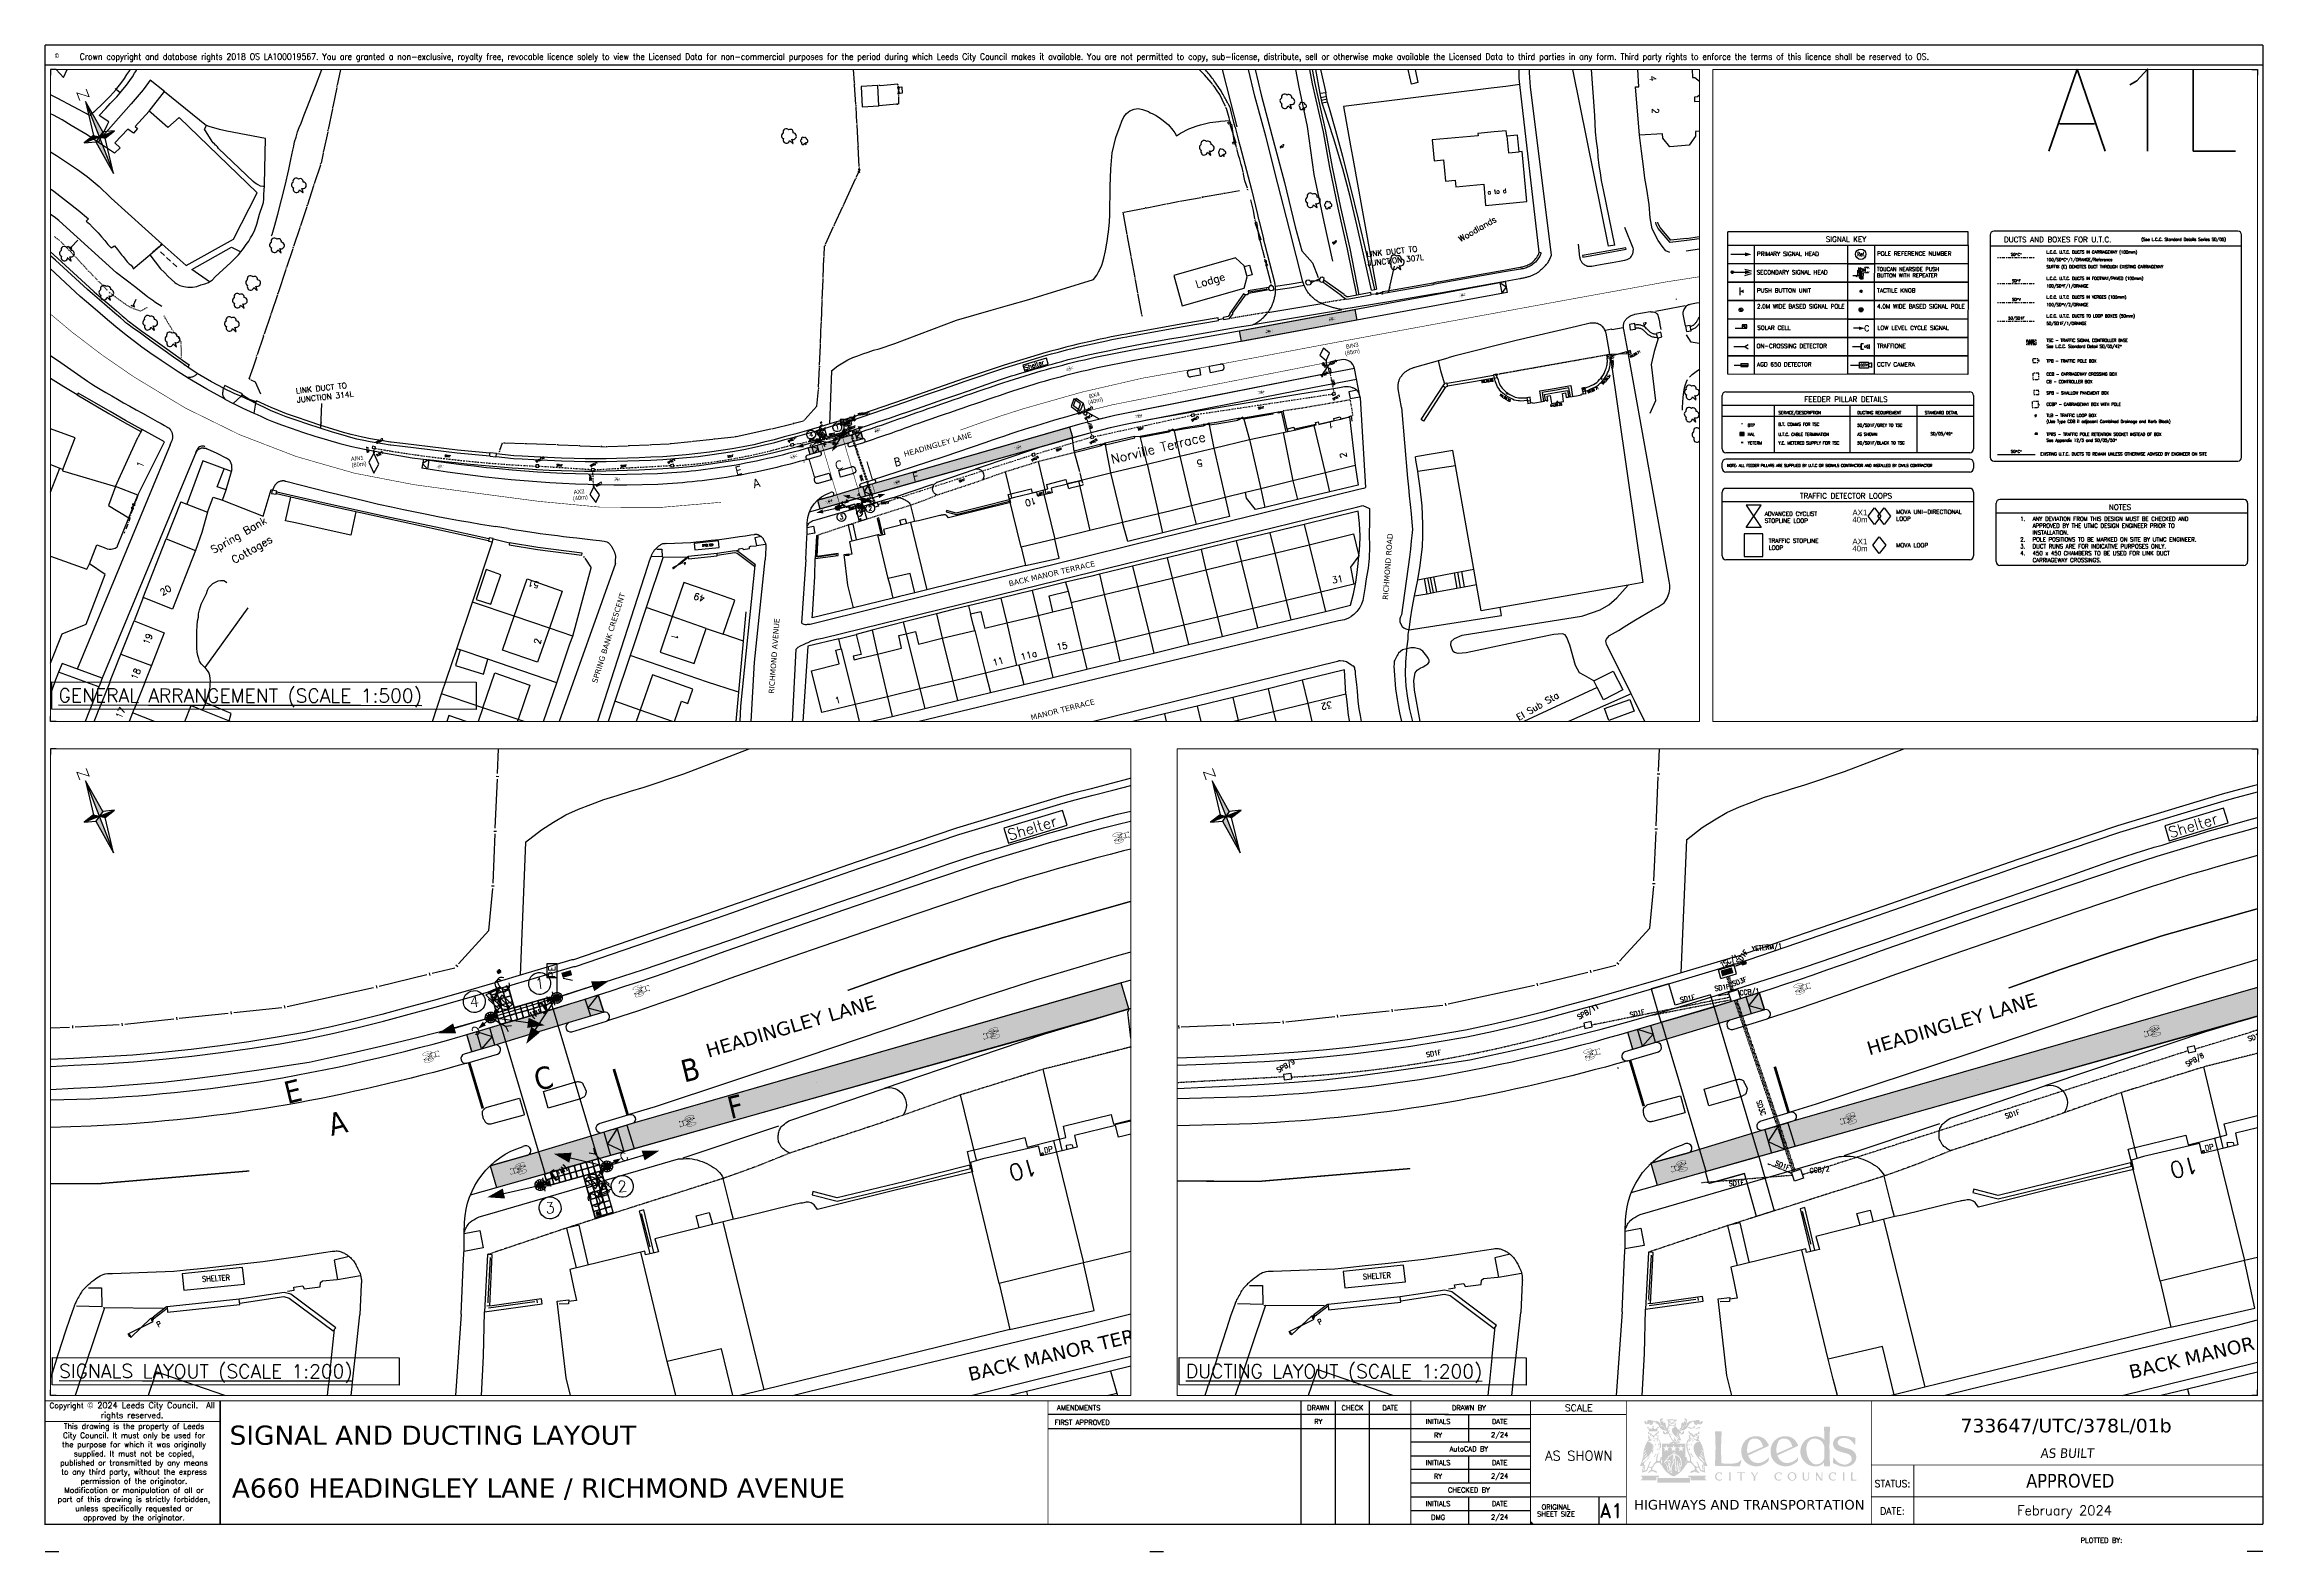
# Paper-space layout 'A1 HWT' of a CAD drawing. Extents: x 0 to 810, y -10 to 540.
# The model-space entities are those that its viewports show. They can reach past a viewport. Long polylines and large blocks are cut down to what shows.
import ezdxf
from ezdxf.enums import TextEntityAlignment as Align

# ---------------------------------------------------------------- set-up
doc = ezdxf.new("R2010")
doc.units = 0
for name, pattern in [('1001', [100, 100, 0]), ('1003', [0.9, 0.6, -0.3]), ('1004', [6, 4, -2]), ('1010', [2, 1, -1]), ('1055', [0.6, 0.1, -0.5]), ('BLIP', [1, 0.5, -0.5]), ('Dash-Dot', [6, 4, -1, 0, -1]), ('DASHDOT1', [2, 1, -0.5, 0, -0.5]), ('DASHEDLINE', [1, 0.5, -0.5]), ('Dot Half', [0.75, 0.25, -0.5]), ('HIDDEN', [0.375, 0.25, -0.125]), ('KLZigZag', [100, 100, 0])]:
    doc.linetypes.add(name, pattern=pattern)
doc.layers.get('0').update_dxf_attribs({"color": 222})
for name, color, linetype in [('05-DUCT-KEY-BOX', 42, 'Continuous'), ('05-DUCT-KEY-BT', 253, 'Continuous'), ('05-DUCT-KEY-UTCEXISTING', 181, 'BLIP'), ('05-DUCT-KEY-YE', 7, 'Continuous'), ('BASE', 7, 'Continuous'), ('DATA', 7, 'Continuous'), ('du-UTMCBOX', 40, 'Continuous'), ('du-UTMCDUCT-C1', 40, 'DASHDOT1'), ('du-UTMCDUCT-F1', 40, 'DASHDOT1'), ('du-UTMCTEXT', 40, 'Continuous'), ('du-YEBOX', 7, 'Continuous'), ('du-YEDUCT-F1', 7, 'HIDDEN'), ('du-YETEXT', 7, 'Continuous'), ('KTS_LINES', 7, 'Continuous'), ('LOOPS', 3, 'Continuous'), ('LPTIP_Ex_Base', 8, 'Continuous'), ('numbers', 7, 'Continuous'), ('OS_LINE - Road Or Track', 8, 'DASHEDLINE'), ('PRO-MARKINGS', 7, 'Continuous'), ('PROPOSED', 1, 'Continuous'), ('ROADNAME', 7, 'Continuous'), ('SETOUT', 4, 'Continuous'), ('SIGNALS', 7, 'Continuous'), ('Tactarea', 10, 'Continuous'), ('Tactpave', 10, 'Continuous'), ('UTC SIGNALS', 7, 'Continuous'), ('UTC Text', 7, 'Continuous'), ('UTC_KEY', 7, 'Continuous'), ('UTC_LOOPS', 3, 'Continuous'), ('UTC_PC POLES', 7, 'Continuous'), ('UTC_Phases', 5, 'Continuous'), ('UTC_Signals', 7, 'Continuous'), ('UTC_Text', 7, 'Continuous'), ('UTC_VIEWPORT', 7, 'Continuous'), ('ZY-00-M_500.0000_northp', 7, 'Continuous'), ('ZY-00-P_FR_Amend', 7, 'Continuous'), ('ZY-00-P_FR_Label_AS_BUILT', 7, 'Continuous'), ('ZY-00-P_FR_LCC_Disclaimer', 8, 'Continuous'), ('ZY-00-P_FR_OS_Copyright', 8, 'Continuous'), ('ZY-00-P_FR_Pen025', 7, 'Continuous'), ('ZY-00-P_FR_Pen035', 7, 'Continuous'), ('ZY-00-P_FR_Titles', 7, 'Continuous'), ('ZY-00-P_FR_UserRef', 8, 'Continuous')]:
    doc.layers.add(name, color=color, linetype=linetype)
doc.layers.add('UTC_VIEWPORT NO PRINT', color=7, linetype='Continuous', plot=False)
doc.styles.add('299799-EXUTC$0$Standard', font='romans.shx')
doc.styles.add('KeyText', font='romans.shx', dxfattribs={"width": 0.95})
doc.styles.add('KTS_TAHOMA', font='tahoma.ttf')
doc.styles.add('LCC Romans', font='romans.shx', dxfattribs={"width": 0.9})
doc.styles.add('LCC VERDANA', font='verdana.ttf')
doc.styles.add('MtXpl_Romans', font='romans__.ttf')
doc.styles.add('OS', font='simplex.shx')
doc.styles.add('ROMAND-FR', font='romand__.ttf')
doc.styles.add('Romans', font='romans.shx', dxfattribs={"width": 0.9})
doc.styles.add('ROMANT', font='romant', dxfattribs={"width": 2})
doc.styles.get("Standard").update_dxf_attribs({"font": 'romans.shx'})
doc.dimstyles.new('LCC-Set-Out', dxfattribs={"dimtxt": 0.4, "dimasz": 0.8, "dimexe": 0.7, "dimexo": 0.25, "dimgap": 0.25, "dimtad": 2, "dimtih": 1, "dimtoh": 1, "dimdec": 3, "dimzin": 1, "dimdsep": 46, "dimtxsty": 'Romans', "dimcen": 0, "dimclrd": 256, "dimclre": 256, "dimclrt": 256, "dimadec": 0, "dimazin": 0, "dimtfac": 1, "dimtdec": 3, "dimtofl": 0, "dimtmove": 0, "dimatfit": 3, "dimfxl": 1, "dimtolj": 1, "dimtzin": 0, "dimarcsym": 0})

# ---------------------------------------------------------------- blocks, each defined once
blk = doc.blocks.new('R14SHEET')
at = {"flags": 128}
blk.add_lwpolyline([(0, 0), (1, 0), (0, 1), (0, 0)], dxfattribs=at)
blk.add_solid([(0, 0), (0, 1), (1, 0)])
blk = doc.blocks.new('LCC-Logo-Black')
at = {"lineweight": 0}
h = blk.add_hatch(color=256, dxfattribs=at)
h.paths.add_polyline_path([(33.7, 125.4, -0.103448), (34.1, 126.3, -0.081237), (35.6, 127.6), (37.2, 128.7, 0.028838), (33.3, 128.7, -0.025503), (30.9, 128.7, -0.22923), (30, 129.1, 0.198084), (27.2, 130.4, 0.08941), (24.6, 129.9, -0.111935), (22.1, 130.5, 0.080584), (22.4, 129.3, 0.094329), (23.8, 127.5, 0.024205), (23, 127.6, 0.265968), (20.4, 126.2, 0.209247), (21.5, 122.9, 0.229342), (25.4, 122, -0.064765), (26.8, 123.1, -0.131158), (27.6, 123.3, -0.434987), (27.9, 123, -0.219914), (27.4, 122.1, 0.267502), (26.6, 120.1, 0.259185), (32, 122, 0.138383)])
edge = h.paths.add_edge_path()
edge.add_arc((47.9, 109.8), 6.23, 152.0885, 171.6812, ccw=False)
edge.add_arc((47.4, 110), 5.74, 138.4402, 151.5397, ccw=False)
edge.add_ellipse((43.5, 115.1), major_axis=(-1.81, 0), ratio=0.717725, start_angle=14.4658, end_angle=78.3236, ccw=False)
edge.add_line((41.7, 114.7), (40.7, 113.9))
edge.add_arc((28, 129.9), 20.4, 300.4809, 308.2294, ccw=False)
edge.add_arc((35.3, 117.5), 6.03, 281.8454, 300.6757, ccw=False)
edge.add_arc((36.2, 113.3), 1.77, 236.704, 279.4876, ccw=False)
edge.add_arc((36.5, 113.4), 2, 199.4412, 230.9999, ccw=False)
edge.add_arc((42.5, 115.1), 8.16, 180.0901, 196.7618, ccw=False)
edge.add_line((34.3, 115.1), (32.5, 115.1))
edge.add_arc((25.5, 115.4), 7.08, 348.1779, 357.3723, ccw=False)
edge.add_arc((28.3, 114.7), 4.19, 326.7204, 349.8214, ccw=False)
edge.add_arc((30.2, 113.6), 1.98, 251.151, 323.5361, ccw=False)
edge.add_arc((31.7, 118.4), 7.04, 231.2266, 252.4132, ccw=False)
edge.add_arc((37.6, 126.7), 17.2, 223.2467, 233.0125, ccw=False)
edge.add_ellipse((23.3, 115.1), major_axis=(-1.81, 0), ratio=0.717725, start_angle=96.7375, end_angle=172.118, ccw=False)
edge.add_arc((14.5, 106.9), 11.4, 23.1253, 37.3252, ccw=False)
edge.add_arc((22.2, 110), 3.07, 6.5135, 25.6661, ccw=False)
edge.add_arc((-4.2, 109.1), 29.4, -2.7114, 2.3822, ccw=False)
edge.add_line((25.2, 107.7), (41.7, 107.7))
edge.add_line((41.7, 107.7), (41.7, 110.7))
h.paths.add_polyline_path([(53.2, 133.7, 0.058989), (48.9, 132.6, 0.120379), (47.6, 131.8, 0.135163), (47.4, 131.3, 0.045797), (47.4, 129.2), (47.5, 127.7, 0.160636), (47.8, 127, 0.085062), (48.7, 126.1, 0.544718), (48.9, 126.2, -0.047313), (49.1, 127.8, -0.253234), (49.6, 128.5, 0.098737), (50.6, 129.1, 0.073041), (52.8, 132.5, 0.063539)])
h.paths.add_polyline_path([(19.6, 126.2, 0.110442), (18.9, 127.6, 0.220087), (17.7, 128.1), (17.5, 128.1, 0.261911), (16.2, 127.4, 0.193241), (16, 125.4, 0.118322), (17.5, 123.2, 0.118446), (20.1, 121.7, 0.07178), (23.4, 121.2), (23.4, 121.3), (22.3, 121.8, -0.232861), (20, 124.7, 0.03139)])
edge = h.paths.add_edge_path(flags=16)
edge.add_ellipse((43.5, 115.1), major_axis=(-1.81, 0), ratio=0.717725, start_angle=78.3236, end_angle=374.4658)
edge.add_ellipse((43.5, 115.1), major_axis=(-1.81, 0), ratio=0.717725, start_angle=14.4658, end_angle=78.3236)
edge = h.paths.add_edge_path()
edge.add_ellipse((33.5, 116.7), major_axis=(-1.81, 0), ratio=0.717725, start_angle=0, end_angle=360)
edge = h.paths.add_edge_path()
edge.add_ellipse((23.3, 115.1), major_axis=(-1.81, 0), ratio=0.717725, start_angle=172.118, end_angle=456.7375)
edge.add_ellipse((23.3, 115.1), major_axis=(-1.81, 0), ratio=0.717725, start_angle=96.7375, end_angle=172.118)
h.paths.add_polyline_path([(97.4, 83.5), (51.1, 83.5), (51.1, 39.6, 0.182093), (74, 18.3, 0.175568), (97.4, 39.8)])
h.paths.add_polyline_path([(63.8, 68), (59.7, 71), (55.5, 68), (57.1, 72.9), (53, 75.9), (58.1, 75.9), (59.7, 80.8), (61.2, 75.9), (66.4, 75.9), (62.2, 72.9)], flags=16)
h.paths.add_polyline_path([(67.5, 59.7, -0.38807), (72.7, 62.1, -0.131687), (72.6, 64.7, -0.217165), (73.8, 66, -0.19575), (75.9, 66.1, -0.260117), (77.4, 64.7, -0.121598), (77.5, 62.3, -0.087047), (79.1, 62.1, -0.307116), (81.5, 60.1, -0.076253), (83.4, 59.9, -0.395087), (85.6, 56.7, -0.182179), (88.4, 54.1, -0.165272), (88.5, 51.3, -0.148256), (90.1, 48.4, -0.19892), (89.4, 45.5, -0.169608), (90.2, 43.7), (90.3, 41.6, -0.15753), (89.9, 39.3, -0.36039), (87.8, 38.4, 0.41739), (87.2, 37.9, 0.093585), (87.1, 36.7, -0.079745), (87, 29.8, -0.057253), (85.3, 27.5, -0.237651), (84.3, 26.9), (83.5, 26.9, -0.483104), (82.5, 28.4, 0.018716), (82.9, 36, 0.088608), (81.8, 38.5, 0.371481), (81.3, 38.3, 0.178682), (81.3, 37.8, -0.049592), (81.4, 31.5, -0.09375), (80.3, 29.7, -0.367834), (77.7, 29.7, -0.33107), (77.7, 31.3, 0.031871), (77.4, 37.8, 0.08315), (76.8, 39.8, -0.201002), (76.9, 43.7), (77.2, 44.4, 0.162777), (77.2, 44.7), (77.2, 45.6, -0.08476), (76.5, 47.8, -0.090798), (76.5, 49.9, 0.029376), (76.7, 51.3), (76.7, 52.2, 0.150172), (76.4, 53.2, 0.256062), (75.4, 53.9), (74.8, 53.9, 0.391931), (73.7, 52.6, 0.052474), (73.6, 51.2, 0.065844), (74.1, 49.3, -0.031869), (74.3, 45.6, -0.040107), (74.2, 43.7, -0.163092), (73.8, 43.3, -0.104935), (72.7, 42.8, 0.266368), (72.3, 42.4, -0.113696), (71.7, 39.8, 0.202754), (70.9, 38, 0.056684), (70.8, 30.4), (70.9, 29.6, -0.103053), (71.3, 26.8, -0.21223), (70.4, 25.1, -0.44172), (67.8, 26, -0.131955), (67.5, 27), (67.1, 34, 0.071908), (66.9, 35.2, 0.086461), (66.5, 36), (66.2, 36.2), (66.1, 31.9, 0.08175), (66.1, 31.2, -0.075357), (66.3, 29.4, -0.286766), (65.5, 28.2, -0.25328), (63.9, 28.2, -0.146276), (62.7, 29.8, -0.107362), (62.5, 30.2), (62.3, 33.8, -0.10324), (61.8, 36.4), (61.8, 37.8, -0.080404), (61.1, 38.3, -0.086448), (59.3, 41.2, 0.109615), (57.5, 44.6, -0.394259), (55.4, 46.8, -0.453322), (57.3, 48.6, -0.096625), (57.9, 50.6, -0.283254), (60.1, 52, -0.37857), (62.4, 55, -0.208476), (63.8, 58.4, -0.178754)], flags=16)
h.paths.add_polyline_path([(70, 68), (71.6, 72.9), (67.4, 75.9), (72.5, 75.9), (74.1, 80.8), (75.7, 75.9), (80.8, 75.9), (76.7, 72.9), (78.2, 68), (74.1, 71)], flags=16)
h.paths.add_polyline_path([(76.3, 63.5, -1), (73.6, 63.5, -1)], flags=0)
h.paths.add_polyline_path([(84.6, 68), (86.2, 72.9), (82, 75.9), (87.2, 75.9), (88.7, 80.8), (90.3, 75.9), (95.4, 75.9), (91.3, 72.9), (92.8, 68), (88.7, 71)], flags=16)
h.paths.add_polyline_path([(64.7, 38.7, 0.155181), (65.1, 37.9, 0.029495), (65, 31.1), (65.3, 30.6), (65.4, 30, -0.18131), (65.2, 29.2, -0.325183), (64.2, 29.3, -0.145325), (63.6, 30.5, -0.034588), (63.3, 32.6), (63.3, 34.2, -0.161312), (63, 35.2), (62.8, 37.8, 0.174319)], flags=0)
h.paths.add_polyline_path([(113.7, 90.2, 0.203699), (112.8, 90.1, 0.183014), (110.3, 87.4), (110.4, 87.3, -0.111718), (111.5, 87.9, -0.489478), (112.3, 87.4), (112.4, 87.2), (112.5, 87.2, -0.164286), (113.8, 89.2, 0.531927)], flags=17)
h.paths.add_polyline_path([(107.7, 90.5, 0.273505), (107.1, 90.7, 0.178281), (105.9, 90, 0.173828), (104.7, 87.3), (104.8, 87.3, -0.098996), (105.3, 87.7, -0.356297), (106.1, 87.6, -0.059612), (106.3, 87.1, -0.079928), (107, 88.9, -0.082993), (107.7, 89.6, 0.346317)], flags=17)
h.paths.add_polyline_path([(109.2, 79.7), (108.9, 79.4), (109, 82.4, -0.133417), (109.4, 82.9, -0.462165), (110.3, 82.8, -0.079061), (110.6, 82.3), (110.4, 79.3), (110.1, 79.7, 0.41912)], flags=17)
h.paths.add_polyline_path([(104.1, 79.7), (103.7, 79.4), (103.7, 82.4, -0.092407), (104, 82.9, -0.497418), (105, 82.9, -0.066829), (105.3, 82.4), (105.3, 79.4), (105, 79.7, 0.41688)], flags=17)
h.paths.add_polyline_path([(105.9, 73.7, 0.158554), (105.3, 74.1, 0.357265), (104.6, 73.8, 0.112208), (104.4, 73.1), (105.1, 70.3, -0.412167), (106.1, 70.8, -0.058682), (107, 70.4)], flags=17)
edge = h.paths.add_edge_path()
edge.add_arc((126.2, 110), 3.07, 154.3339, 173.4865, ccw=False)
edge.add_arc((133.9, 106.9), 11.4, 142.6748, 156.8747, ccw=False)
edge.add_ellipse((125, 115.1), major_axis=(1.81, 0), ratio=0.717725, start_angle=187.882, end_angle=263.2625, ccw=False)
edge.add_arc((110.7, 126.7), 17.2, 306.9875, 316.7533, ccw=False)
edge.add_arc((116.6, 118.4), 7.04, 287.5868, 308.7734, ccw=False)
edge.add_arc((118.1, 113.6), 1.98, 216.4639, 288.849, ccw=False)
edge.add_arc((120, 114.7), 4.19, 190.1786, 213.2796, ccw=False)
edge.add_arc((122.9, 115.4), 7.08, 182.6277, 191.8221, ccw=False)
edge.add_line((115.8, 115.1), (114, 115.1))
edge.add_arc((105.9, 115.1), 8.16, 343.2382, 359.9099, ccw=False)
edge.add_arc((111.8, 113.4), 2, 309.0001, 340.5588, ccw=False)
edge.add_arc((112.1, 113.3), 1.77, 260.5124, 303.296, ccw=False)
edge.add_arc((113, 117.5), 6.03, 239.3243, 258.1546, ccw=False)
edge.add_arc((120.3, 129.9), 20.4, 231.7706, 239.5191, ccw=False)
edge.add_line((107.7, 113.9), (106.6, 114.7))
edge.add_ellipse((104.9, 115.1), major_axis=(1.81, 0), ratio=0.717725, start_angle=281.6764, end_angle=345.5342, ccw=False)
edge.add_arc((100.9, 110), 5.74, 28.4603, 41.5598, ccw=False)
edge.add_arc((100.5, 109.8), 6.23, 8.3188, 27.9115, ccw=False)
edge.add_line((106.6, 110.7), (106.6, 107.7))
edge.add_line((106.6, 107.7), (123.1, 107.7))
edge.add_arc((152.5, 109.1), 29.4, 177.6178, 182.7114, ccw=False)
h.paths.add_polyline_path([(169.4, 105.9), (168.6, 107.9), (156.9, 107.9), (156.1, 106, -0.034981), (155.8, 40.9), (156.6, 39, -0.01359), (204.7, 38.2, 0.046472), (207.6, 46.2, 0.052153), (208.2, 50.1), (206.5, 50.6, -0.217157), (198.7, 45, -0.06654), (183.5, 43.7, -0.010657), (169, 44.2, -0.034138)])
h.paths.add_polyline_path([(258.1, 87.9, 0.123781), (250.1, 95.1, 0.126898), (236.2, 98, 0.318691), (209.7, 78.7, 0.137722), (209, 60.1, 0.198269), (222.1, 42.6, 0.195504), (246.3, 39.5, 0.107055), (261.9, 48.6, 0.070045), (262.7, 53.1, 0.118876), (262, 56.1, -0.290976), (236.2, 45.5, -0.161124), (227.1, 50.8, -0.057118), (221.5, 59.9), (262.1, 78.7), (262.5, 81.3)])
h.paths.add_polyline_path([(222.8, 86.4, -0.310914), (234.3, 93.4, -0.238023), (246.4, 88.2, -0.106576), (251.2, 77.3), (220.2, 63.7, -0.145007)], flags=16)
h.paths.add_polyline_path([(320.1, 78.7), (320.5, 81.3), (316.1, 87.9, 0.123781), (308, 95.1, 0.126898), (294.1, 98, 0.318691), (267.7, 78.7, 0.137722), (267, 60.1, 0.198269), (280.1, 42.6, 0.195504), (304.2, 39.5, 0.107055), (319.9, 48.6, 0.070045), (320.7, 53.1, 0.118876), (320, 56.1, -0.290976), (294.2, 45.5, -0.161124), (285.1, 50.8, -0.057118), (279.5, 59.9)])
h.paths.add_polyline_path([(280.8, 86.4, -0.310914), (292.2, 93.4, -0.238023), (304.4, 88.2, -0.106576), (309.2, 77.3), (278.2, 63.7, -0.145007)], flags=16)
h.paths.add_polyline_path([(383.9, 115), (383.1, 116.9), (372.9, 116.9), (371.9, 115.1, -0.009603), (372.8, 90.9, 0.206866), (354.7, 97.7, 0.282791), (327.8, 80.4, 0.378782), (339.1, 42.7, 0.148595), (354.9, 38.2, 0.237785), (371.9, 46), (371.9, 40.5), (372.8, 38.7), (383.1, 38.7), (383.9, 40.6, -0.030802)])
h.paths.add_polyline_path([(337.7, 79.4, -0.167013), (344.6, 90.7, -0.151632), (352, 93.2, -0.069127), (358.6, 92.4, -0.131317), (366.7, 88.2, -0.15316), (372.8, 76, -0.007371), (372.5, 53.8, -0.32423), (357, 42.1, -0.200875), (346.2, 46.9, -0.135939), (338.2, 62.7, -0.033254), (337, 71, -0.067856)], flags=16)
h.paths.add_polyline_path([(403.3, 79.1, -0.058931), (401, 80.8, -0.347277), (399.4, 88.2, -0.192608), (405.9, 93.7, -0.061104), (411.9, 94.4, -0.169), (425.5, 89.6, -0.053902), (430.8, 83.6), (433.2, 80.3, 0.039511), (433.9, 86.3, 0.023768), (433.9, 94.9, -0.007545), (420.5, 97.6, 0.086519), (404.8, 98.2, 0.13588), (396, 94.9, 0.121466), (391, 88.8, 0.113426), (389.8, 83.6, 0.057253), (390.2, 79.8, 0.173342), (395.3, 71.5, 0.092104), (401.7, 68.1, 0.020483), (411.9, 65.2, -0.065134), (421.3, 62, -0.157577), (426.3, 56.6, -0.152042), (426.8, 50.9, -0.110133), (425.4, 48, -0.184844), (415.2, 42, -0.088707), (408.1, 42.5, -0.091788), (398.8, 46.7, -0.077305), (391.1, 56.3, 0.057289), (390.1, 51.9, 0.033206), (389.8, 44.6), (397.8, 41.5, 0.206679), (423.1, 39.4, 0.120721), (432.3, 46, 0.282036), (434.2, 63.5, 0.196034), (422.2, 72.7), (410.3, 76.2, -0.047667)])
h.paths.add_polyline_path([(158.9, 19.7, -0.110922), (159.8, 22.3, -0.148684), (162.3, 24.6, -0.108931), (164.4, 25, -0.138879), (167.3, 24.3, -0.166784), (169.1, 22), (170.2, 22.1), (170.2, 25.5), (170, 25.6, -0.168033), (168.5, 25.8, 0.090308), (164.3, 26.7, 0.189517), (158.9, 24.5, 0.103843), (156.7, 21.6, 0.114451), (156, 18.5, 0.225936), (159, 12.1, 0.190261), (164.5, 10, 0.107867), (167.9, 10.6, 0.126758), (170.1, 12.5), (169.4, 13.5, -0.163303), (167.2, 12, -0.079557), (164.3, 11.7, -0.171708), (161.4, 13, -0.097058), (159.6, 15.5, -0.138274)])
h.paths.add_polyline_path([(187.1, 25.8), (186.8, 26.3), (184.2, 26.3), (184, 25.8, -0.031364), (184, 10.9), (184.2, 10.3), (186.8, 10.3), (187.1, 10.9, -0.028639)])
h.paths.add_polyline_path([(209.1, 24.9, -0.026109), (214, 24.9, 0.004125), (215.8, 24.8, 0.031679), (215.6, 25.9, 0.022175), (215.5, 26.3), (199.7, 26.3, 0.054761), (199.6, 26.1, 0.045758), (199.4, 24.8, -0.008854), (201.3, 24.9, -0.017753), (206, 24.9, -0.030044), (206, 10.7), (206.2, 10.3), (208.9, 10.3), (209.1, 10.8, -0.026664)])
h.paths.add_polyline_path([(235.9, 10.8), (235.7, 10.3), (232.9, 10.3), (232.7, 10.8, 0.01445), (232.9, 18, 0.008666), (228.9, 23.5, -0.002162), (227.2, 26), (227.3, 26.3), (230, 26.3), (230.4, 26.1, -0.006869), (231.9, 23.5, 0.019559), (234.8, 18.7, 0.023648), (237.8, 23.6, 0.002578), (239.1, 26.1), (239.5, 26.3), (241.2, 26.3), (241.4, 26), (239.6, 23.5), (235.6, 17.8, 0.007567)])
h.paths.add_polyline_path([(276.5, 19.7, -0.110922), (277.4, 22.3, -0.148684), (279.9, 24.6, -0.108931), (282.1, 25, -0.138879), (285, 24.3, -0.166784), (286.7, 22), (287.9, 22.1), (287.9, 25.5), (287.6, 25.6, -0.168033), (286.2, 25.8, 0.090308), (282, 26.7, 0.189517), (276.5, 24.5, 0.103843), (274.3, 21.6, 0.114451), (273.7, 18.5, 0.225936), (276.6, 12.1, 0.190261), (282.2, 10, 0.107867), (285.6, 10.6, 0.126758), (287.7, 12.5), (287.1, 13.5, -0.163303), (284.8, 12, -0.079557), (281.9, 11.7, -0.171708), (279.1, 13, -0.097058), (277.2, 15.5, -0.138274)])
h.paths.add_polyline_path([(317.3, 20.2, 0.12694), (315.4, 23.7, 0.13426), (311.3, 26.6, 0.157969), (306.1, 26.6, 0.135115), (301.7, 23.5, 0.182863), (299.8, 18.4, 0.191741), (301.9, 13, 0.098461), (304.9, 10.7, 0.113026), (308.7, 9.8, 0.165696), (313.8, 11.6, 0.084765), (316.2, 14.1, 0.105834), (317.4, 17.1, 0.094012)])
h.paths.add_polyline_path([(303.6, 22.5, -0.113257), (305.8, 24.8, -0.269617), (310.9, 24.8, -0.118742), (313.6, 22.1, -0.17535), (314.5, 16.5, -0.202992), (311.5, 11.9, -0.289916), (306.2, 12.1, -0.17711), (303, 16.5, -0.191947)], flags=16)
h.paths.add_polyline_path([(332.6, 25.9), (332.4, 26.3), (329.7, 26.3), (329.5, 26, -0.026447), (329.7, 23.3, -0.008618), (329.8, 16.2, 0.080576), (330.4, 12.9, 0.147171), (331.5, 11.4, 0.092532), (333.8, 10.3, 0.052886), (336.2, 10, 0.035019), (337.6, 10.1, 0.101702), (339.5, 10.8, 0.117464), (341.4, 12.8, 0.057063), (342.1, 14.1, 0.091444), (342.4, 15.5, -0.009216), (342.5, 23.5, -0.028034), (342.7, 25.9), (342.5, 26.3), (340.8, 26.3), (340.7, 25.9, -0.018062), (340.9, 16.6, -0.033119), (340.7, 15.3, -0.064026), (340.3, 14.1, -0.07362), (339.5, 12.9, -0.14392), (337.2, 11.6, -0.107312), (335.1, 11.8, -0.135421), (333.5, 12.7, -0.140037), (332.6, 14.7, -0.030502), (332.4, 16.4, -0.024445)])
h.paths.add_polyline_path([(359.8, 23.3, -0.012533), (357.9, 26.3), (356, 26.3), (355.8, 25.9, -0.027978), (355.8, 10.8), (356, 10.3), (357.6, 10.3), (357.8, 10.7, -0.000561), (357.6, 15, -0.042393), (357.8, 21.2, -0.008052), (362.3, 14.9, 0.023469), (363.6, 13, -0.041294), (365.2, 10.7), (365.7, 10.3), (368.8, 10.3), (369, 10.8, -0.033382), (369, 25.9), (368.8, 26.3), (367.2, 26.3), (367, 26), (367.1, 23.4, -0.025415), (367.1, 12.7, 0.002994), (365.2, 15.3, -0.016549), (363.4, 17.9, -0.005528)])
h.paths.add_polyline_path([(385, 22.3, -0.148684), (387.5, 24.6, -0.108931), (389.7, 25, -0.138879), (392.5, 24.3, -0.166784), (394.3, 22), (395.5, 22.1), (395.5, 25.5), (395.2, 25.6, -0.152676), (393.9, 25.7, 0.093071), (389.6, 26.7, 0.189517), (384.1, 24.5, 0.103843), (381.9, 21.6, 0.114451), (381.2, 18.5, 0.225936), (384.2, 12.1, 0.190261), (389.8, 10, 0.107867), (393.1, 10.6, 0.126758), (395.3, 12.5), (394.6, 13.5, -0.163303), (392.4, 12, -0.079557), (389.5, 11.7, -0.171708), (386.6, 13, -0.097058), (384.8, 15.5, -0.138274), (384.1, 19.7, -0.110922)])
h.paths.add_polyline_path([(412.3, 25.8), (412.1, 26.3), (409.5, 26.3), (409.2, 25.8, -0.031364), (409.2, 10.9), (409.5, 10.3), (412.1, 10.3), (412.3, 10.9, -0.028639)])
h.paths.add_polyline_path([(428.5, 25.9), (428.3, 26.3), (425.6, 26.3), (425.4, 26, -0.027701), (425.4, 10.8), (425.6, 10.3, -0.015021), (435.6, 10.2, 0.074576), (435.9, 11.3, 0.012167), (436, 11.9, 0.07562), (436, 12.7, -0.120292), (435, 12.1, -0.057474), (433.5, 11.8, -0.031969), (428.5, 11.7, -0.033042)])
h.paths.add_polyline_path([(41.8, 6.1), (106.4, 6.1), (106.4, 15.2), (41.8, 15.2)])
h.paths.add_polyline_path([(103, 19.6), (138.4, 19.6), (135.4, 15.1), (139.5, 10.5), (107.9, 10.5), (107.9, 16.8), (103, 16.8)])
h.paths.add_polyline_path([(45.1, 19.6), (9.7, 19.6), (12.7, 15.1), (8.5, 10.5), (40.1, 10.5), (40.1, 16.8), (45.1, 16.8)])
edge = h.paths.add_edge_path()
edge.add_ellipse((125, 115.1), major_axis=(1.81, 0), ratio=0.717725, start_angle=0, end_angle=360, ccw=False)
edge = h.paths.add_edge_path()
edge.add_ellipse((114.8, 116.7), major_axis=(1.81, 0), ratio=0.717725, start_angle=0, end_angle=360, ccw=False)
edge = h.paths.add_edge_path(flags=17)
edge.add_ellipse((104.9, 115.1), major_axis=(1.81, 0), ratio=0.717725, start_angle=0, end_angle=360, ccw=False)
edge = h.paths.add_edge_path()
edge.add_arc((122.9, 115.4), 7.08, 182.6277, 191.8221)
edge.add_arc((120, 114.7), 4.19, 190.1786, 213.2796)
edge.add_arc((118.1, 113.6), 1.98, 216.4639, 288.849)
edge.add_arc((116.6, 118.4), 7.04, 287.5868, 308.7734)
edge.add_arc((110.7, 126.7), 17.2, 306.9875, 316.7533)
edge.add_arc((100.9, 110), 5.74, 28.4603, 41.5598, ccw=False)
edge.add_arc((100.5, 109.8), 6.23, 8.3188, 27.9115, ccw=False)
edge.add_line((106.6, 110.7), (106.6, 107.7))
edge.add_line((106.6, 107.7), (123.1, 107.7))
edge.add_arc((152.5, 109.1), 29.4, 177.6178, 182.7114, ccw=False)
edge.add_arc((126.2, 110), 3.07, 154.3339, 173.4865, ccw=False)
edge.add_arc((133.9, 106.9), 11.4, 142.6748, 156.8747, ccw=False)
edge.add_line((115.8, 115.1), (114, 115.1))
edge.add_arc((105.9, 115.1), 8.16, 343.2382, 359.9099, ccw=False)
edge.add_arc((111.8, 113.4), 2, 309.0001, 340.5588, ccw=False)
edge.add_arc((112.1, 113.3), 1.77, 260.5124, 303.296, ccw=False)
edge.add_arc((113, 117.5), 6.03, 239.8774, 258.1546, ccw=False)
edge.add_arc((120.3, 129.9), 20.4, 231.7706, 239.6826, ccw=False)
edge.add_line((107.7, 113.9), (106.6, 114.7))
edge = h.paths.add_edge_path(flags=0)
edge.add_arc((62.9, 36.4), 4.1, 35.5221, 55.6687, ccw=False)
edge.add_line((66.3, 38.7), (67.8, 36.1))
edge.add_arc((66.5, 35.3), 1.6, 7.2373, 31.1462, ccw=False)
edge.add_arc((55.1, 32.8), 13.2, 3.4076, 11.6546, ccw=False)
edge.add_arc((9.4, 28.5), 59.2, -1.091, 4.995, ccw=False)
edge.add_arc((70.1, 27.3), 1.62, 178.04, 209.1719)
edge.add_arc((69.3, 26.9), 0.728, 212.5126, 281.9928)
edge.add_arc((69.4, 27.1), 0.933, 277.493, 346.7412)
edge.add_arc((67.4, 27.6), 2.98, 345.7955, 375.0207)
edge.add_arc((62.1, 27.1), 8.27, 8.7615, 19.907)
edge.add_arc((73.9, 31), 4.21, 180.5059, 195.1179, ccw=False)
edge.add_line((69.7, 31), (69.6, 36.4))
edge.add_arc((56.7, 36.6), 12.9, 359.1441, 368.0319)
edge.add_arc((72.6, 39), 3.18, 172.3895, 191.136, ccw=False)
edge.add_arc((67.1, 42.2), 3.58, 309.9195, 357.5142)
edge.add_arc((76.4, 42.2), 5.65, 166.6647, 181.906, ccw=False)
edge.add_arc((71.2, 43.5), 0.366, 94.2036, 178.0018, ccw=False)
edge.add_arc((70.6, 46.7), 2.92, 282.515, 307.4135)
edge.add_arc((71.8, 45.1), 0.864, 309.5234, 359.7146)
edge.add_line((72.7, 45.1), (72.5, 49))
edge.add_line((72.5, 49), (72.1, 50.6))
edge.add_line((72.1, 50.6), (72.1, 53))
edge.add_arc((75.5, 52.5), 3.47, 128.3988, 170.4198, ccw=False)
edge.add_line((73.4, 55.2), (73.4, 60.5))
edge.add_arc((71.6, 55.4), 5.4, 70.5183, 84.5864)
edge.add_arc((71.7, 57.8), 2.99, 83.1761, 141.7264)
edge.add_arc((75.7, 54.1), 8.4, 138.7679, 148.5367)
edge.add_arc((69, 49), 9.54, 92.9872, 107.3098)
edge.add_arc((67.1, 54.8), 3.35, 105.9572, 171.336)
edge.add_arc((71.7, 54.1), 8, 170.7476, 180.8354)
edge.add_arc((63.4, 54), 0.328, 285.7309, 352.3768, ccw=False)
edge.add_arc((65.3, 46.8), 7.05, 104.8993, 114.916)
edge.add_arc((63.2, 51.8), 1.73, 121.9583, 167.455)
edge.add_arc((65.6, 51), 4.26, 164.1904, 187.6291)
edge.add_arc((60.6, 50.3), 0.839, -38.8506, 8.142, ccw=False)
edge.add_arc((67.6, 45.2), 7.89, 144.4808, 155.0415)
edge.add_arc((58.5, 49.5), 2.18, 287.3738, 332.9079, ccw=False)
edge.add_arc((58.9, 48.1), 0.77, 259.1188, 292.6904, ccw=False)
edge.add_arc((58.5, 39.3), 8.08, 88.1426, 94.8901)
edge.add_arc((57.8, 46.4), 0.951, 91.8523, 167.0519)
edge.add_arc((58.3, 46.6), 1.42, 178.6305, 257.1593)
edge.add_arc((57.8, 44.4), 0.847, 44.8153, 73.9085, ccw=False)
edge.add_arc((56.1, 42.2), 3.58, 8.0873, 50.2103, ccw=False)
edge.add_arc((67, 44.2), 7.5, 191.1489, 213.6941)
edge.add_arc((62.3, 41.2), 1.94, 217.2371, 269.0564)
edge.add_arc((62.4, 40.8), 1.53, 263.7277, 323.2394)
edge.add_arc((59.9, 42.6), 4.61, 323.527, 336.185)
edge.add_arc((59.2, 43.3), 5.52, 333.0243, 343.1226)
edge.add_arc((61.9, 42.2), 2.62, 348.6781, 376.5244)
edge.add_arc((64.5, 44.2), 1.24, 219.6883, 269.4748, ccw=False)
edge.add_arc((65.9, 45.3), 3.11, 175.8369, 218.9848, ccw=False)
edge.add_arc((65.1, 45.3), 2.24, 96.6626, 174.6694, ccw=False)
edge.add_arc((65.2, 45.9), 1.73, 31.8106, 102.532, ccw=False)
edge.add_arc((66.1, 46.5), 0.64, -95.7311, 26.8875, ccw=False)
edge.add_arc((66.1, 46.8), 0.907, 226.1086, 266.5573, ccw=False)
edge.add_arc((65, 45.5), 0.74, 55.3914, 132.1478)
edge.add_arc((64.9, 45.5), 0.654, 124.9851, 206.2661)
edge.add_arc((65.7, 45.8), 1.47, 202.8637, 275.8677)
edge.add_arc((66, 46.3), 1.96, 265.0711, 329.66)
edge.add_arc((63.9, 46.3), 3.84, 345.1985, 397.6555)
edge.add_arc((65.8, 47.5), 1.67, 43.139, 93.5884)
edge.add_arc((65.3, 47), 2.23, 79.8101, 142.0939)
edge.add_arc((61.7, 49), 1.97, 312.4093, 340.1727, ccw=False)
edge.add_arc((62.6, 48.1), 0.717, 190.7223, 305.1705, ccw=False)
edge.add_arc((63.9, 48.4), 2.06, 117.2809, 191.579, ccw=False)
edge.add_arc((65.8, 45.2), 5.8, 86.8867, 119.0952, ccw=False)
edge.add_arc((66.1, 48.4), 2.55, 39.8464, 90.1513, ccw=False)
edge.add_arc((63.1, 46.3), 6.22, 0.7984, 37.4033, ccw=False)
edge.add_arc((66.3, 46), 3, -58.757, 6.9223, ccw=False)
edge.add_arc((65.8, 46.5), 3.77, 271.0247, 304.2982, ccw=False)
edge.add_arc((59.9, 42.4), 5.93, -26.2355, 4.0225, ccw=False)
edge = h.paths.add_edge_path(flags=0)
edge.add_line((76.6, 55.1), (76.6, 60.3))
edge.add_arc((78, 58.5), 2.34, 70.1779, 128.3109, ccw=False)
edge.add_arc((76.3, 57.4), 4.14, 19.1044, 52.9095, ccw=False)
edge.add_arc((81, 50.9), 7.86, 80.8915, 95.5239, ccw=False)
edge.add_arc((81.8, 56.1), 2.57, 37.2775, 80.2585, ccw=False)
edge.add_arc((81.9, 56.7), 2.23, -21.4852, 26.7129, ccw=False)
edge.add_arc((74.8, 40.7), 17.8, 50.1645, 58.8328, ccw=False)
edge.add_arc((84.2, 51.9), 3.09, 27.8075, 50.0962, ccw=False)
edge.add_arc((85.6, 52.5), 1.56, -9.3954, 35.6693, ccw=False)
edge.add_arc((85.8, 52.4), 1.37, 316.8139, 351.0365, ccw=False)
edge.add_arc((87.3, 51), 0.711, 139.4757, 202.3309)
edge.add_line((86.7, 50.8), (88.3, 48.8))
edge.add_arc((87, 47.8), 1.63, -51.669, 39.1331, ccw=False)
edge.add_arc((88.5, 45.8), 0.835, 125.7427, 218.1719)
edge.add_arc((75.9, 39.3), 13.4, 14.9823, 26.6135, ccw=False)
edge.add_line((88.8, 42.7), (89, 41.8))
edge.add_arc((84.4, 41.2), 4.63, -8.473, 7.2175, ccw=False)
edge.add_arc((88.1, 40.7), 0.923, 243.7205, 346.5916, ccw=False)
edge.add_arc((88.5, 41.9), 2.13, 229.1113, 247.4524, ccw=False)
edge.add_arc((88.1, 40.6), 1.04, 178.5921, 198.4172, ccw=False)
edge.add_line((87, 40.6), (87, 44.6))
edge.add_arc((86.3, 44.4), 0.705, 16.7818, 99.4072)
edge.add_arc((86.4, 44.4), 0.808, 104.8684, 175.2069)
edge.add_line((85.6, 44.4), (85.6, 39.1))
edge.add_arc((87.8, 39.2), 2.22, 182.0273, 195.4854)
edge.add_line((85.7, 38.6), (86, 37.4))
edge.add_arc((81.6, 36.5), 4.44, -1.0703, 12.7637, ccw=False)
edge.add_arc((17.2, 34.4), 68.9, -2.1174, 1.6095, ccw=False)
edge.add_arc((80.4, 32.2), 5.72, 337.0172, 356.5263, ccw=False)
edge.add_line((85.6, 30), (84.4, 28.5))
edge.add_arc((84.2, 28.7), 0.318, 189.3135, 311.4049, ccw=False)
edge.add_line((83.9, 28.7), (84.2, 30.9))
edge.add_arc((57.3, 33.3), 26.9, 354.8053, 366.3127)
edge.add_arc((81.7, 36.2), 2.41, 2.0646, 24.9607)
edge.add_line((83.9, 37.2), (82.1, 41.3))
edge.add_arc((83.4, 42), 1.44, 181.8256, 208.5061, ccw=False)
edge.add_arc((100.2, 44.5), 18.4, 175.0824, 187.9898, ccw=False)
edge.add_arc((82.6, 46), 0.789, 146.1504, 176.9551, ccw=False)
edge.add_arc((89.5, 42.5), 8.52, 138.7788, 152.1364, ccw=False)
edge.add_arc((81.8, 48.7), 1.39, 335.3634, 365.4454)
edge.add_arc((82.8, 48.8), 0.416, 9.2679, 88.6632)
edge.add_arc((82.6, 48.2), 0.969, 79.9581, 140.714)
edge.add_arc((85, 45.7), 4.38, 135.1104, 174.1343)
edge.add_arc((86.5, 45.1), 5.97, 169.7095, 195.5034)
edge.add_arc((72.8, 41.7), 8.12, -4.963, 13.0247, ccw=False)
edge.add_arc((81.6, 40.1), 1.1, 126.331, 171.1051)
edge.add_arc((94.5, 38), 14.2, 170.6815, 186.0004)
edge.add_arc((78.3, 36.2), 2.09, -5.8743, 7.7724, ccw=False)
edge.add_line((80.4, 36), (80.2, 31.9))
edge.add_arc((76.8, 33.5), 3.73, 320.2031, 334.6583, ccw=False)
edge.add_arc((78, 32.4), 2.09, 294.9146, 322.3857, ccw=False)
edge.add_arc((-60.5, 31.2), 139.4, 359.702, 362.3752)
edge.add_arc((61.3, 36.6), 17.5, 1.077, 13.5874)
edge.add_arc((86, 42.9), 7.97, 186.1629, 195.6138, ccw=False)
edge.add_arc((80.5, 42.5), 2.56, 143.4736, 191.2043, ccw=False)
edge.add_arc((74, 45.2), 4.62, 345.7293, 375.3973)
edge.add_arc((86.1, 49.2), 8.14, 162.42, 199.6107, ccw=False)
edge.add_arc((75.1, 52.1), 3.3, 351.1263, 423.2383)
edge = h.paths.add_edge_path(flags=17)
edge.add_arc((108.2, 63.8), 0.793, 46.752, 189.6776)
edge.add_arc((119, 67.9), 12.4, 199.9698, 220.3969)
edge.add_arc((127.6, 74.2), 23, 218.5835, 230.2668)
edge.add_arc((119.6, 64.1), 10.1, 228.3307, 242.5114)
edge.add_arc((115.1, 55.4), 0.234, 240.2162, 278.334)
edge.add_arc((115.1, 55.3), 0.142, 282.813, 406.4625)
edge.add_arc((-24.9, -68.9), 187.2, 41.5843, 42.6388)
edge.add_arc((125.4, 69.7), 17.2, 216.9106, 222.9822, ccw=False)
edge.add_arc((126.7, 71.4), 19.2, 201.2085, 218.7497, ccw=False)
edge = h.paths.add_edge_path(flags=17)
edge.add_arc((40.1, 63.8), 0.793, -9.6776, 133.248, ccw=False)
edge.add_arc((29.3, 67.9), 12.4, 319.6031, 340.0302, ccw=False)
edge.add_arc((20.8, 74.2), 23, 309.7332, 321.4165, ccw=False)
edge.add_arc((28.7, 64.1), 10.1, 297.4886, 311.6693, ccw=False)
edge.add_arc((33.3, 55.4), 0.234, 261.666, 299.7838, ccw=False)
edge.add_arc((33.3, 55.3), 0.142, 133.5375, 257.187, ccw=False)
edge.add_arc((173.2, -68.9), 187.2, 137.3612, 138.4157, ccw=False)
edge.add_arc((22.9, 69.7), 17.2, 317.0178, 323.0894)
edge.add_arc((21.6, 71.4), 19.2, 321.2503, 338.7915)
edge = h.paths.add_edge_path(flags=17)
edge.add_line((44, 73.1), (43.2, 70.3))
edge.add_arc((42.5, 70), 0.772, 16.8563, 106.4557)
edge.add_arc((43.4, 66.7), 4.19, 105.622, 119.0555)
edge.add_line((41.3, 70.4), (42.5, 73.7))
edge.add_arc((43.4, 73), 1.15, 108.8106, 144.8486, ccw=False)
edge.add_arc((43.2, 73.5), 0.608, 27.7406, 106.3808, ccw=False)
edge.add_arc((42.4, 73), 1.55, 5.9162, 31.5254, ccw=False)
edge = h.paths.add_edge_path(flags=17)
edge.add_line((43, 79.4), (43, 82.4))
edge.add_arc((44.9, 81.5), 2.06, 139.213, 154.5063, ccw=False)
edge.add_arc((43.8, 82.5), 0.611, 37.1068, 142.8932, ccw=False)
edge.add_arc((43.2, 81.9), 1.46, 20.2234, 41.3416, ccw=False)
edge.add_line((44.6, 82.4), (44.6, 79.4))
edge.add_line((44.6, 79.4), (44.2, 79.7))
edge.add_arc((43.8, 79.3), 0.641, 44.8694, 135.1306)
edge.add_line((43.3, 79.7), (43, 79.4))
edge = h.paths.add_edge_path(flags=17)
edge.add_line((38.1, 87.4), (37.9, 87.3))
edge.add_arc((36, 85.2), 2.82, 47.9237, 73.4218)
edge.add_arc((36.6, 87.3), 0.605, 67.3973, 171.952)
edge.add_line((36, 87.4), (36, 87.2))
edge.add_line((36, 87.2), (35.8, 87.2))
edge.add_arc((32.2, 86.2), 3.77, 14.6388, 51.9571)
edge.add_arc((34.9, 89.7), 0.642, 115.5343, 227.5731, ccw=False)
edge.add_arc((34.9, 89.2), 1.09, 60.135, 106.1893, ccw=False)
edge.add_arc((33.1, 85.4), 5.32, 22.3032, 63.7879, ccw=False)
edge = h.paths.add_edge_path(flags=17)
edge.add_line((39.4, 79.4), (39.3, 82.4))
edge.add_arc((38.2, 82), 1.18, 18.2017, 48.599)
edge.add_arc((38.5, 82.5), 0.609, 44.1193, 143.3382)
edge.add_arc((39.4, 81.7), 1.8, 141.6502, 159.7319)
edge.add_line((37.7, 82.3), (37.9, 79.3))
edge.add_line((37.9, 79.3), (38.2, 79.7))
edge.add_arc((38.7, 79.3), 0.629, 49.2885, 139.0249, ccw=False)
edge.add_line((39.1, 79.8), (39.4, 79.4))
edge = h.paths.add_edge_path(flags=17)
edge.add_line((43.7, 87.3), (43.5, 87.3))
edge.add_arc((42.2, 86.2), 1.7, 39.8985, 62.513)
edge.add_arc((42.7, 87.1), 0.624, 58.1895, 136.6329)
edge.add_arc((44, 86.4), 2.09, 146.5957, 160.2415)
edge.add_arc((36, 85.8), 6.11, 12.7399, 31.0191)
edge.add_arc((38.9, 87.5), 2.8, 31.6836, 50.6607)
edge.add_arc((41.2, 90.1), 0.703, 142.9506, 219.358, ccw=False)
edge.add_arc((41.1, 90.1), 0.573, 77.467, 138.6534, ccw=False)
edge.add_arc((40.9, 88.7), 2.01, 41.1897, 81.6239, ccw=False)
edge.add_arc((39.3, 86.9), 4.38, 5.2422, 44.6865, ccw=False)
edge = h.paths.add_edge_path()
edge.add_arc((29.5, 105.9), 4.11, 177.8672, 199.4913)
edge.add_arc((27, 105.4), 1.6, 211.8326, 260.5148)
edge.add_line((26.7, 103.8), (29.8, 103.2))
edge.add_arc((28.7, 97.9), 5.39, 44.4283, 79.0662, ccw=False)
edge.add_arc((27.6, 97), 6.81, 15.5903, 42.9707, ccw=False)
edge.add_line((34.2, 98.9), (34.4, 98))
edge.add_arc((34.6, 98.1), 0.208, 198.8498, 341.1502)
edge.add_line((34.8, 98), (34.8, 98.9))
edge.add_arc((40, 98.6), 5.22, 137.9671, 176.9661, ccw=False)
edge.add_arc((41.2, 97.1), 7.11, 107.2792, 135.3176, ccw=False)
edge.add_line((39, 103.9), (40.4, 104.3))
edge.add_arc((37.7, 113.5), 9.62, 286.188, 294.5303)
edge.add_arc((41.3, 105.5), 0.831, 296.9299, 359.403)
edge.add_arc((46.6, 105.7), 4.42, 160.6756, 182.4447, ccw=False)
edge.add_arc((43.6, 106.6), 1.37, 94.359, 154.172, ccw=False)
edge.add_line((43.5, 107.9), (44, 107.9))
edge.add_arc((43.9, 106.9), 1.02, 16.0089, 83.8019, ccw=False)
edge.add_arc((43.2, 106.9), 1.77, -34.1013, 9.5567, ccw=False)
edge.add_line((44.6, 105.9), (44.4, 105.7))
edge.add_arc((44.6, 105.5), 0.254, 141.7658, 228.6303)
edge.add_arc((43.8, 104.8), 0.839, -42.7732, 35.2308, ccw=False)
edge.add_arc((43.6, 105.2), 1.28, 284.4308, 310.3508, ccw=False)
edge.add_arc((45.5, 97.6), 6.64, 104.5932, 129.2294)
edge.add_arc((42.3, 101.4), 1.58, 125.1227, 193.3635)
edge.add_arc((41.5, 101.2), 0.788, 189.0887, 242.7513)
edge.add_line((41.1, 100.5), (41.7, 100.1))
edge.add_arc((41.6, 100), 0.119, -71.6889, 65.1434, ccw=False)
edge.add_line((41.7, 99.9), (40.9, 99.8))
edge.add_arc((41.1, 98.9), 0.857, 100.7635, 137.6993)
edge.add_arc((38.2, 101.1), 2.76, 267.4615, 325.0983, ccw=False)
edge.add_arc((38.1, 96.1), 2.23, 91.2417, 117.3503)
edge.add_arc((38.7, 94.7), 3.77, 115.164, 170.382)
edge.add_arc((34.5, 95.3), 0.5, -43.7983, 1.561, ccw=False)
edge.add_arc((34.7, 95.2), 0.316, 237.5777, 300.2205, ccw=False)
edge.add_arc((35, 95.5), 0.768, 187.2039, 227.1917, ccw=False)
edge.add_arc((32.3, 95), 2.01, 13.2929, 40.3784)
edge.add_line((33.8, 96.3), (33.3, 97))
edge.add_arc((31.9, 95.9), 1.84, 35.9153, 88.7659)
edge.add_line((31.9, 97.8), (29.9, 97.8))
edge.add_arc((30, 99.7), 1.92, 234.9349, 266.9213, ccw=False)
edge.add_arc((26.3, 96.4), 3.16, 34.2965, 69.0689)
edge.add_arc((27.5, 99.5), 0.219, 119.1571, 249.9248, ccw=False)
edge.add_arc((27, 100.7), 1.04, 290.566, 334.1943)
edge.add_arc((26.4, 100.4), 1.57, 354.0855, 412.9482)
edge.add_arc((23.4, 96), 6.86, 55.1072, 77.3008)
edge.add_line((24.9, 102.7), (24, 103))
edge.add_arc((24.2, 103.7), 0.756, 183.9172, 249.795, ccw=False)
edge.add_line((23.5, 103.6), (23.6, 104.2))
edge.add_arc((23.4, 104.2), 0.192, 339.3028, 427.832)
edge.add_arc((23.8, 105.3), 0.931, 187.6782, 247.2921, ccw=False)
edge.add_arc((25.2, 105.5), 2.34, 167.6888, 187.9029, ccw=False)
edge.add_arc((24.4, 105.6), 1.52, 120.7702, 167.5492, ccw=False)
edge.add_arc((24.1, 105.8), 1.2, 50.7591, 113.5651, ccw=False)
edge.add_arc((24.1, 105.7), 1.35, 15.1072, 53.6718, ccw=False)
edge = h.paths.add_edge_path(flags=16)
edge.add_arc((37.9, 100.3), 1.11, 0, 360)
edge = h.paths.add_edge_path(flags=16)
edge.add_arc((30.2, 99.9), 1.11, 0, 360)
edge = h.paths.add_edge_path()
edge.add_arc((92.2, 114.7), 19.1, 69.022, 82.5224, ccw=False)
edge.add_arc((97.9, 129.6), 3.11, 41.562, 69.0393, ccw=False)
edge.add_arc((99.4, 131), 1.06, 7.1551, 37.9456, ccw=False)
edge.add_arc((89.3, 130), 11.3, -4.0272, 5.9789, ccw=False)
edge.add_line((100.5, 129.2), (100.4, 127.6))
edge.add_arc((99.1, 127.8), 1.32, 318.3643, 354.8676, ccw=False)
edge.add_arc((97, 129), 3.67, 306.4081, 325.2545, ccw=False)
edge.add_arc((99.1, 126.1), 0.115, 175.6226, 315.7263, ccw=False)
edge.add_arc((90.4, 125.8), 8.67, 1.7533, 12.6691)
edge.add_arc((97.9, 127.5), 0.934, 13.3349, 68.6844)
edge.add_arc((99.3, 131), 2.81, 224.9149, 247.4707, ccw=False)
edge.add_arc((107.7, 138.4), 14, 205.3467, 222.0568, ccw=False)
edge.add_arc((99.7, 134.5), 5.12, 189.8305, 204.3729, ccw=False)
edge = h.paths.add_edge_path()
edge.add_line((110.6, 128.6), (112.3, 127.5))
edge.add_arc((108.8, 122.3), 6.27, 38.4269, 57.0042, ccw=False)
edge.add_arc((112, 124.8), 2.27, 13.6358, 37.2604, ccw=False)
edge.add_arc((121.1, 126.6), 7.11, 190.3484, 221.8633)
edge.add_arc((120.2, 125.8), 5.87, 222.3688, 280.4907)
edge.add_arc((119.2, 120.4), 2.08, 351.9412, 411.8456)
edge.add_arc((121.2, 123), 1.23, 183.2375, 233.076, ccw=False)
edge.add_arc((120.3, 122.9), 0.266, 89.4233, 182.414, ccw=False)
edge.add_arc((120.3, 121.5), 1.68, 61.5079, 91.3965, ccw=False)
edge.add_arc((117.5, 117), 6.93, 44.1776, 58.9999, ccw=False)
edge.add_arc((123.5, 126.4), 4.59, 257.7484, 309.4164)
edge.add_arc((123.2, 125.7), 4.31, 317.7788, 365.0526)
edge.add_arc((124.9, 124.5), 3.03, 32.2256, 91.8018)
edge.add_arc((124.9, 119.3), 8.22, 90.3422, 95.8885)
edge.add_arc((120.1, 132), 5.99, 311.3226, 332.8774)
edge.add_arc((121.8, 131), 4.03, 334.1109, 352.5396)
edge.add_arc((123.2, 135.7), 5.85, 270.575, 296.1224, ccw=False)
edge.add_arc((120.6, 122.9), 7.45, 68.8536, 89.2906)
edge.add_arc((120.9, 126.3), 4.1, 92.8872, 137.7047)
edge.add_arc((117, 129.7), 1.13, 268.4866, 320.13, ccw=False)
edge.add_arc((116, 152.3), 23.7, 266.5416, 272.3852, ccw=False)
edge.add_arc((113.1, 94.7), 33.9, 87.5504, 94.1578)
edge = h.paths.add_edge_path()
edge.add_arc((124.3, 132.7), 11.6, 271.2507, 287.6733)
edge.add_arc((126, 127.7), 6.37, 286.2887, 313.3085)
edge.add_arc((126.5, 127.3), 5.66, 312.5969, 339.5888)
edge.add_arc((129.3, 126.2), 2.68, 341.5681, 385.3164)
edge.add_arc((130.4, 126.5), 1.58, 31.8252, 90.5322)
edge.add_line((130.3, 128.1), (130, 128))
edge.add_arc((130.1, 126.5), 1.54, 93.5946, 139.739)
edge.add_arc((131.7, 125.2), 3.56, 139.3638, 164.0004)
edge.add_arc((140, 122.5), 12.3, 162.4509, 169.6425)
edge.add_arc((123.8, 125.5), 4.17, 295.8096, 348.2429, ccw=False)
edge.add_line((125.6, 121.8), (124.5, 121.2))
edge.add_line((124.5, 121.2), (124.5, 121.1))
edge = h.paths.add_edge_path(flags=16)
edge.add_arc((73.3, 124.7), 0.818, 0, 360)
edge = h.paths.add_edge_path()
edge.add_line((60.3, 130.7), (68.3, 131.5))
edge.add_arc((70.1, 117.8), 13.9, 82.8157, 97.1843, ccw=False)
edge.add_arc((59.7, 39.6), 92.7, 79.3763, 82.4747, ccw=False)
edge.add_arc((78.7, 149.9), 19.2, 264.2687, 270.0946)
edge.add_line((78.7, 130.7), (80.6, 130.6))
edge.add_arc((80.6, 130.3), 0.363, 35.9179, 90.5666, ccw=False)
edge.add_arc((80.5, 130), 0.56, -40.8276, 51.702, ccw=False)
edge.add_line((81, 129.7), (79.5, 128.7))
edge.add_arc((81.1, 126.1), 3.04, 122.0277, 139.6291)
edge.add_arc((79.4, 127.8), 0.683, 152.2829, 193.657)
edge.add_arc((77.8, 127.5), 1, -16.5439, 7.001, ccw=False)
edge.add_arc((78.2, 127.4), 0.539, 286.4681, 340.4646, ccw=False)
edge.add_arc((78.7, 122.9), 3.93, 94.8133, 111.2378)
edge.add_line((77.3, 126.6), (76.3, 126.1))
edge.add_arc((77.2, 124.2), 2.08, 115.4617, 156.9633)
edge.add_arc((76.8, 125.1), 1.53, 182.6914, 213.5932)
edge.add_arc((75.3, 124.1), 0.298, -63.7445, 34.6, ccw=False)
edge.add_arc((75.2, 124.2), 0.419, 271.6436, 298.8534, ccw=False)
edge.add_arc((75.2, 123.5), 0.252, 79.9951, 144.4105)
edge.add_arc((73.5, 125), 2.04, 262.5386, 319.0446, ccw=False)
edge.add_arc((72.9, 121.3), 1.72, 80.2138, 115.7773)
edge.add_arc((73.2, 120.2), 2.88, 111.5987, 165.6053)
edge.add_arc((70.2, 120.9), 0.219, 272.9154, 342.7392, ccw=False)
edge.add_arc((70.2, 121.1), 0.347, 212.3071, 266.216, ccw=False)
edge.add_arc((63.6, 118.7), 6.73, 19.061, 31.5094)
edge.add_arc((67.4, 121.4), 2.12, 22.8582, 58.2645)
edge.add_arc((67.8, 121.2), 2.11, 71.9948, 86.9416)
edge.add_arc((68.7, 132.7), 9.45, 256.5267, 265.4304, ccw=False)
edge.add_arc((66.9, 124.9), 1.41, 233.8034, 255.1446, ccw=False)
edge.add_arc((65.1, 122.5), 1.59, 54.0322, 65.3812)
edge.add_line((65.8, 123.9), (65.4, 124.1))
edge.add_arc((65.6, 124.4), 0.386, 141.0333, 232.7988, ccw=False)
edge.add_arc((66.1, 124.2), 0.901, 127.775, 150.1646, ccw=False)
edge.add_arc((64.6, 125.4), 1.03, 329.4842, 378.9005)
edge.add_arc((63.9, 125.3), 1.78, 15.0863, 56.5842)
edge.add_arc((61.7, 122.4), 5.38, 54.0293, 71.7873)
edge.add_line((63.4, 127.6), (62.9, 127.7))
edge.add_arc((63.1, 128.3), 0.626, 197.8134, 251.0216, ccw=False)
edge.add_arc((63.5, 128.1), 0.975, 146.847, 178.8357, ccw=False)
edge.add_arc((62.9, 128.5), 0.341, 123.0134, 146.9462, ccw=False)
edge.add_line((62.8, 128.8), (61, 129.3))
edge.add_arc((61.4, 130.5), 1.29, 208.3247, 253.5333, ccw=False)
edge.add_arc((61.6, 130.7), 1.58, 191.9496, 210.0846, ccw=False)
edge.add_arc((60.3, 130.4), 0.212, 85.5863, 201.4206, ccw=False)
edge = h.paths.add_edge_path(flags=16)
edge.add_arc((67.5, 125.1), 0.818, 0, 360)
edge = h.paths.add_edge_path(flags=16)
edge.add_arc((72.8, 80.7), 49, 93.1926, 99.2305, ccw=False)
edge.add_arc((70.8, 112.3), 17.3, 87.4231, 92.5732, ccw=False)
edge.add_arc((69.8, 107.7), 22.1, 72.4813, 85.4514, ccw=False)
edge.add_arc((76.4, 127.9), 0.795, 36.8663, 82.8851, ccw=False)
edge.add_arc((76.1, 128.1), 0.969, -25.0133, 18.1792, ccw=False)
edge.add_arc((76.2, 128.2), 0.971, 280.7738, 323.9505, ccw=False)
edge.add_arc((73.9, 135.5), 8.55, 273.2171, 286.6474, ccw=False)
edge.add_arc((74.4, 123.4), 3.57, 90.2678, 163.6723)
edge.add_arc((67, 124.8), 4.03, 338.4177, 353.3175, ccw=False)
edge.add_arc((70.4, 123.4), 0.395, 190.4528, 351.7074, ccw=False)
edge.add_arc((64.2, 122.2), 5.84, 11.7137, 20.2856)
edge.add_arc((37.7, 117), 32.8, 12.6038, 13.6401)
edge.add_arc((66.1, 124.3), 3.49, 8.2025, 38.838)
edge.add_arc((67.8, 125.7), 1.31, 36.4321, 71.643)
edge.add_arc((69.6, 134.3), 7.55, 254.5757, 259.4557, ccw=False)
edge.add_line((67.6, 127.1), (64.9, 128.2))
edge.add_arc((65.3, 128.9), 0.779, 183.3233, 237.2253, ccw=False)
edge.add_arc((65, 128.6), 0.479, 95.7084, 152.9542, ccw=False)
edge = h.paths.add_edge_path()
edge.add_arc((118.8, 105.9), 4.11, -19.4913, 2.1328, ccw=False)
edge.add_arc((121.3, 105.4), 1.6, 279.4852, 328.1674, ccw=False)
edge.add_line((121.6, 103.8), (118.6, 103.2))
edge.add_arc((119.6, 97.9), 5.39, 100.9338, 135.5717)
edge.add_arc((120.7, 97), 6.81, 137.0293, 164.4097)
edge.add_line((114.2, 98.9), (113.9, 98))
edge.add_arc((113.7, 98.1), 0.208, 198.8498, 341.1502, ccw=False)
edge.add_line((113.6, 98), (113.6, 98.9))
edge.add_arc((108.3, 98.6), 5.22, 3.0339, 42.0329)
edge.add_arc((107.2, 97.1), 7.11, 44.6824, 72.7208)
edge.add_line((109.3, 103.9), (107.9, 104.3))
edge.add_arc((110.6, 113.5), 9.62, 245.4697, 253.812, ccw=False)
edge.add_arc((107, 105.5), 0.831, 180.597, 243.0701, ccw=False)
edge.add_arc((101.7, 105.7), 4.42, 357.5553, 379.3244)
edge.add_arc((104.7, 106.6), 1.37, 25.828, 85.641)
edge.add_line((104.8, 107.9), (104.3, 107.9))
edge.add_arc((104.4, 106.9), 1.02, 96.1981, 163.9911)
edge.add_arc((105.2, 106.9), 1.77, 170.4433, 214.1013)
edge.add_line((103.7, 105.9), (103.9, 105.7))
edge.add_arc((103.7, 105.5), 0.254, -48.6303, 38.2342, ccw=False)
edge.add_arc((104.6, 104.8), 0.839, 144.7692, 222.7732)
edge.add_arc((104.8, 105.2), 1.28, 229.6492, 255.5692)
edge.add_arc((102.8, 97.6), 6.64, 50.7706, 75.4068, ccw=False)
edge.add_arc((106.1, 101.4), 1.58, -13.3635, 54.8773, ccw=False)
edge.add_arc((106.8, 101.2), 0.788, 297.2487, 350.9113, ccw=False)
edge.add_line((107.2, 100.5), (106.6, 100.1))
edge.add_arc((106.7, 100), 0.119, 114.8566, 251.6889)
edge.add_line((106.6, 99.9), (107.4, 99.8))
edge.add_arc((107.2, 98.9), 0.857, 42.3007, 79.2365, ccw=False)
edge.add_arc((110.1, 101.1), 2.76, 214.9017, 272.5385)
edge.add_arc((110.2, 96.1), 2.23, 62.6497, 88.7583, ccw=False)
edge.add_arc((109.6, 94.7), 3.77, 9.618, 64.836, ccw=False)
edge.add_arc((113.9, 95.3), 0.5, 178.439, 223.7983)
edge.add_arc((113.7, 95.2), 0.316, 239.7795, 302.4223)
edge.add_arc((113.3, 95.5), 0.768, 312.8083, 352.7961)
edge.add_arc((116, 95), 2.01, 139.6216, 166.7071, ccw=False)
edge.add_line((114.5, 96.3), (115, 97))
edge.add_arc((116.5, 95.9), 1.84, 91.2341, 144.0847, ccw=False)
edge.add_line((116.4, 97.8), (118.4, 97.8))
edge.add_arc((118.3, 99.7), 1.92, 273.0787, 305.0651)
edge.add_arc((122, 96.4), 3.16, 110.9311, 145.7035, ccw=False)
edge.add_arc((120.8, 99.5), 0.219, 290.0752, 420.8429)
edge.add_arc((121.3, 100.7), 1.04, 205.8057, 249.434, ccw=False)
edge.add_arc((121.9, 100.4), 1.57, 127.0518, 185.9145, ccw=False)
edge.add_arc((124.9, 96), 6.86, 102.6992, 124.8928, ccw=False)
edge.add_line((123.4, 102.7), (124.4, 103))
edge.add_arc((124.1, 103.7), 0.756, 290.205, 356.0828)
edge.add_line((124.8, 103.6), (124.8, 104.2))
edge.add_arc((124.9, 104.2), 0.192, 112.168, 200.6972, ccw=False)
edge.add_arc((124.5, 105.3), 0.931, 292.7079, 352.3218)
edge.add_arc((123.1, 105.5), 2.34, 352.0971, 372.3112)
edge.add_arc((123.9, 105.6), 1.52, 12.4508, 59.2298)
edge.add_arc((124.2, 105.8), 1.2, 66.4349, 129.2409)
edge.add_arc((124.2, 105.7), 1.35, 126.3282, 164.8928)
edge = h.paths.add_edge_path(flags=16)
edge.add_arc((117.7, 99.9), 1.11, 0, 360)
edge = h.paths.add_edge_path(flags=16)
edge.add_arc((110, 100.3), 1.11, 0, 360)
edge = h.paths.add_edge_path(flags=17)
edge.add_arc((77.2, 108.8), 10.6, 206.2175, 223.8483)
edge.add_arc((92.3, 124.2), 32.2, 225.0377, 229.5986)
edge.add_arc((71.2, 99.5), 0.273, -28.6445, 49.8288, ccw=False)
edge.add_arc((71.3, 99.5), 0.233, 228.4585, 321.4486, ccw=False)
edge.add_arc((77.8, 111), 13.4, 225.9026, 240.191, ccw=False)
edge.add_arc((73.4, 106.9), 7.46, 209.3078, 228.4769, ccw=False)
edge.add_arc((67.5, 103.7), 0.664, 138.0739, 216.6138, ccw=False)
edge.add_arc((67.3, 103.5), 0.676, 56.9116, 120.2371, ccw=False)
edge = h.paths.add_edge_path(flags=17)
edge.add_line((65.8, 109.1), (66.6, 107.3))
edge.add_arc((65.5, 105.1), 2.45, 62.6176, 80.7648)
edge.add_arc((65.8, 107), 0.529, 79.1428, 158.372)
edge.add_line((65.3, 107.2), (64.8, 108.8))
edge.add_arc((65.4, 108.7), 0.673, 116.6025, 174.7977, ccw=False)
edge.add_arc((65.3, 108.8), 0.582, 71.2003, 108.0561, ccw=False)
edge.add_arc((65.1, 108.3), 1.1, 47.2791, 67.4648, ccw=False)
edge = h.paths.add_edge_path(flags=17)
edge.add_line((65.5, 113.9), (65.5, 112.2))
edge.add_arc((65, 111.8), 0.654, 33.7178, 146.2822)
edge.add_line((64.4, 112.2), (64.4, 113.9))
edge.add_arc((65.1, 113.6), 0.745, 109.9638, 154.58, ccw=False)
edge.add_arc((65, 113.8), 0.521, 74.9666, 100.6313, ccw=False)
edge.add_arc((64.9, 113.6), 0.728, 25.9052, 72.7222, ccw=False)
edge = h.paths.add_edge_path(flags=17)
edge.add_arc((82.3, 119.2), 7.59, 297.5487, 316.1719)
edge.add_arc((83.8, 117.1), 5.1, 321.6277, 338.5399)
edge.add_arc((71.6, 121.2), 18, 340.6536, 356.4968)
edge.add_arc((95.2, 120.9), 5.76, 137.2917, 187.2602, ccw=False)
edge.add_arc((85.9, 128.4), 6.25, 324.62, 334.9802)
edge.add_arc((90, 124.4), 2.07, 11.0562, 39.9024, ccw=False)
edge.add_arc((81, 115.6), 14.4, 31.2369, 40.0772, ccw=False)
edge.add_line((93.3, 123), (93.5, 122.9))
edge.add_arc((99.7, 123.3), 6.2, 157.4017, 183.8635, ccw=False)
edge.add_arc((101.7, 121.2), 8.95, 132.0717, 150.4455, ccw=False)
edge.add_line((95.7, 127.9), (96.6, 128.6))
edge.add_arc((95.4, 126.3), 2.65, 9.4902, 62.0303, ccw=False)
edge.add_arc((94.7, 125.6), 3.47, 7.4101, 18.173, ccw=False)
edge.add_arc((99.1, 126.5), 1.08, 203.267, 259.5431)
edge.add_arc((100.3, 132), 6.75, 258.0745, 277.8376)
edge.add_arc((92.1, 133), 11.9, 313.7005, 320.2084, ccw=False)
edge.add_arc((101, 123.7), 0.978, 136.5, 165.3406)
edge.add_arc((129.9, 115.5), 31, 164.2168, 174.3143)
edge.add_arc((99, 118.7), 0.12, 229.5824, 323.2759, ccw=False)
edge.add_arc((99.7, 119.3), 1.05, 190.8427, 221.435, ccw=False)
edge.add_arc((113, 122.9), 14.9, 189.7146, 194.995, ccw=False)
edge.add_arc((89.2, 132.4), 15.1, 290.0698, 307.2106, ccw=False)
edge.add_arc((103.8, 108.2), 13.8, 133.0451, 146.9734)
edge.add_line((92.3, 115.7), (89.7, 112.2))
edge.add_arc((86.7, 115.2), 4.3, 274.8761, 315.1443, ccw=False)
edge.add_arc((86.3, 121.9), 11, 254.2172, 273.9274, ccw=False)
edge.add_line((83.3, 111.3), (83.3, 111.5))
edge.add_line((83.3, 111.5), (85.8, 112.5))
edge = h.paths.add_edge_path()
edge.add_arc((96.6, 40.5), 0.929, 328.0124, 333.3281)
edge.add_arc((100.5, 38.5), 3.45, 108.7014, 152.2957, ccw=False)
edge.add_line((99.4, 41.8), (99.7, 42))
edge.add_arc((97.9, 44), 2.68, 312.629, 338.0365)
edge.add_line((100.4, 43), (100.8, 44.3))
edge.add_arc((103.3, 43.4), 2.62, 129.8503, 161.192, ccw=False)
edge.add_arc((102.7, 44.2), 1.72, 95.5459, 130.7213, ccw=False)
edge.add_line((102.6, 45.9), (103.9, 45.9))
edge.add_line((103.9, 45.9), (105.8, 45.9))
edge.add_line((105.8, 45.9), (105.9, 45.8))
edge.add_arc((105.4, 42.1), 3.67, 56.7171, 82.3065, ccw=False)
edge.add_line((107.5, 45.2), (108.6, 44.5))
edge.add_arc((103.9, 34.5), 11.1, 52.2393, 65.0753, ccw=False)
edge.add_arc((107, 38.4), 6.12, 21.1168, 52.5797, ccw=False)
edge.add_arc((121.3, 43.9), 9.2, 200.757, 235.9899)
edge.add_line((116.1, 36.2), (116, 31.2))
edge.add_line((116, 31.2), (109.1, 29.4))
edge.add_arc((109.4, 27.8), 1.57, 102.4163, 168.7363)
edge.add_line((107.9, 28.1), (107.3, 25))
edge.add_arc((107.6, 25), 0.261, 172.4716, 260.9963)
edge.add_arc((107.6, 25.3), 0.641, 262.898, 319.7573)
edge.add_arc((118.1, 13.6), 15.1, 110.1214, 131.3131, ccw=False)
edge.add_arc((117.2, 18.7), 10, 84.5251, 115.2983, ccw=False)
edge.add_arc((116.6, 22), 6.89, 34.3486, 76.9587, ccw=False)
edge.add_arc((124.2, 27.3), 2.43, 217.1723, 257.6882)
edge.add_arc((124, 26.2), 1.31, 253.596, 303.954)
edge.add_arc((123.7, 26), 1.39, 317.6907, 363.058)
edge.add_arc((124.4, 26.1), 0.764, 2.0235, 86.6029)
edge.add_arc((126.9, 30.2), 4.2, 209.0012, 233.1917, ccw=False)
edge.add_arc((121.1, 27.6), 2.24, 16.4502, 73.5909)
edge.add_line((121.7, 29.7), (120.2, 30.3))
edge.add_arc((121.1, 32.2), 2.09, 189.9853, 245.4808, ccw=False)
edge.add_arc((144.1, 33.4), 25.2, 175.0271, 183.597, ccw=False)
edge.add_arc((119.4, 35.5), 0.335, 73.9577, 169.3566, ccw=False)
edge.add_arc((121.8, 49.7), 14.1, 260.4331, 273.4441)
edge.add_arc((122.5, 38), 2.32, 273.1409, 300.7684)
edge.add_arc((123.9, 35.8), 0.299, 26.4855, 131.7588, ccw=False)
edge.add_line((124.2, 35.9), (126.8, 29))
edge.add_line((126.8, 29), (136.7, 26))
edge.add_line((136.7, 26), (134.9, 39.8))
edge.add_arc((140.2, 54.2), 15.3, 250.0286, 274.9845)
edge.add_arc((171.7, 58.4), 36, 200.0277, 212.831, ccw=False)
edge.add_arc((165.1, 58), 29.6, 191.1478, 203.5523, ccw=False)
edge.add_arc((282.9, 82.2), 150, 187.7418, 191.5138, ccw=False)
edge.add_line((134.4, 62), (133.1, 70.1))
edge.add_arc((104.5, 66.5), 28.9, 7.1908, 21.74)
edge.add_arc((91.3, 63.8), 42.1, 18.4414, 27.4438)
edge.add_arc((90.5, 64.2), 42.7, 26.4523, 33.9378)
edge.add_arc((90.1, 64.2), 43, 33.6279, 39.8879)
edge.add_arc((123.7, 91.8), 0.583, 148.1922, 175.9726, ccw=False)
edge.add_arc((120, 94.9), 4.28, 319.4322, 331.4116)
edge.add_arc((118.3, 96.2), 6.33, 328.0814, 343.4142)
edge.add_arc((117.4, 96.5), 7.35, 342.9679, 356.4096)
edge.add_arc((114.4, 96.6), 10.3, 357.137, 362.863)
edge.add_arc((115.9, 96.3), 8.86, 4.9664, 24.42)
edge.add_line((124, 100), (123.7, 100.4))
edge.add_arc((123.5, 100.3), 0.255, 35.5839, 93.0773)
edge.add_arc((123.5, 100.3), 0.255, 85.4611, 142.0247)
edge.add_arc((123.8, 99.9), 0.757, 134.6697, 159.9486)
edge.add_arc((123.8, 100), 0.663, 164.5829, 192.1098)
edge.add_arc((120.3, 99.4), 2.85, -7.2776, 7.7439, ccw=False)
edge.add_arc((119.5, 99.5), 3.63, 320.397, 352.9868, ccw=False)
edge.add_arc((116.3, 102.6), 8.04, 296.3566, 317.945, ccw=False)
edge.add_arc((120.3, 94.7), 0.792, 115.6856, 151.0002)
edge.add_arc((119.8, 95), 0.229, 153.6267, 217.8029)
edge.add_arc((119.9, 95.3), 0.543, 237.0494, 271.0814)
edge.add_arc((120.8, 99.7), 5.04, 259.8068, 282.059)
edge.add_arc((110.2, 128.6), 35.8, 289.0177, 290.5183)
edge.add_arc((122.7, 95), 0.0802, -10.6654, 112.4049, ccw=False)
edge.add_arc((120.7, 95.3), 2.11, 310.7336, 351.9144, ccw=False)
edge.add_arc((119.7, 96.8), 3.94, 271.9174, 307.0435, ccw=False)
edge.add_arc((117.3, 115.9), 23.2, 271.7037, 276.3115, ccw=False)
edge.add_line((118, 92.8), (116.7, 92.7))
edge.add_arc((116.4, 95.2), 2.47, 225.8923, 275.7132, ccw=False)
edge.add_arc((115.6, 94.3), 1.29, 208.4394, 223.4837, ccw=False)
edge.add_arc((114, 93.4), 0.574, 29.4063, 62.866)
edge.add_arc((114, 93.5), 0.459, 57.2942, 121.5941)
edge.add_arc((114.2, 93.7), 0.487, 148.5225, 192.2826)
edge.add_line((113.7, 93.6), (113.9, 92.8))
edge.add_arc((116, 93.4), 2.23, 194.3839, 251.8577)
edge.add_arc((117.9, 105), 14, 259.5584, 279.5874)
edge.add_arc((117.7, 105.7), 14.7, 279.8708, 283.2739)
edge.add_line((121.1, 91.4), (121.1, 91.2))
edge.add_line((121.1, 91.2), (118.1, 90))
edge.add_arc((118.2, 89.8), 0.298, 104.364, 206.7172)
edge.add_arc((119.9, 91.3), 2.68, 220.0291, 253.0302)
edge.add_arc((121, 94.5), 6.04, 252.1471, 274.9099)
edge.add_line((121.5, 88.5), (122.3, 88.9))
edge.add_arc((123.1, 87.3), 1.76, 65.4613, 115.5258, ccw=False)
edge.add_arc((122.3, 86.7), 2.69, 37.2409, 55.6394, ccw=False)
edge.add_arc((123.4, 87.6), 1.22, 16.1637, 33.418, ccw=False)
edge.add_arc((123.7, 87.7), 0.914, -18.4298, 14.1316, ccw=False)
edge.add_arc((124.6, 78.2), 9.2, 90.0474, 135.9231)
edge.add_arc((126.6, 75.2), 12.8, 132.6174, 146.09)
edge.add_arc((118.8, 79), 4.38, 129.5942, 155.7456)
edge.add_arc((127.3, 75.4), 13.6, 156.5061, 190.386)
edge.add_arc((137, 74.6), 23.2, 184.2579, 211.7092)
edge.add_arc((179.6, 101.7), 73.6, 212.1791, 230.1718)
edge.add_line((132.5, 45.1), (134.7, 28.9))
edge.add_line((134.7, 28.9), (133.4, 29.4))
edge.add_line((133.4, 29.4), (131.8, 41.1))
edge.add_line((131.8, 41.1), (130.2, 41.7))
edge.add_line((130.2, 41.7), (131.9, 29.8))
edge.add_line((131.9, 29.8), (128.1, 31))
edge.add_line((128.1, 31), (122.5, 45.4))
edge.add_line((122.5, 45.4), (121.2, 47))
edge.add_line((121.2, 47), (119.7, 47.9))
edge.add_arc((119.4, 47), 0.901, 70.6488, 107.6888)
edge.add_arc((119.3, 47.4), 0.461, 111.6419, 168.3051)
edge.add_arc((119.6, 47.4), 0.829, 170.4857, 209.4611)
edge.add_arc((111.3, 38.8), 11.1, 32.4956, 47.0107, ccw=False)
edge.add_line((120.7, 44.8), (122.6, 40))
edge.add_arc((120.7, 39), 2.16, -32.1374, 26.9418, ccw=False)
edge.add_arc((121.3, 38.7), 1.46, 264.6955, 323.5891, ccw=False)
edge.add_arc((120.9, 46.9), 9.64, 248.6887, 271.5935, ccw=False)
edge.add_arc((121.6, 44.9), 8.11, 209.6874, 239.2298, ccw=False)
edge.add_line((114.5, 40.9), (113.9, 42.5))
edge.add_arc((107.9, 40.4), 6.31, 18.679, 62.7564)
edge.add_arc((114, 50.3), 5.3, 189.1899, 232.6632, ccw=False)
edge.add_arc((80.3, 49.7), 28.4, 359.4981, 364.3147)
edge.add_line((108.7, 51.8), (108.5, 55.7))
edge.add_arc((104.1, 55.7), 4.37, 0.0398, 20.9578)
edge.add_arc((82.8, 48.7), 26.8, 18.5453, 25.7312)
edge.add_arc((25.4, 21.9), 90.2, 25.2268, 28.3047)
edge.add_arc((110.3, 67.7), 6.29, 197.4878, 208.9094, ccw=False)
edge.add_arc((146.7, 82.2), 45.4, 192.8413, 201.1587, ccw=False)
edge.add_arc((132.1, 80), 30.8, 179.7539, 194.8048, ccw=False)
edge.add_arc((121.7, 80.6), 20.4, 164.8491, 181.3039, ccw=False)
edge.add_arc((113.5, 84.3), 11.5, 158.9637, 172.0459, ccw=False)
edge.add_arc((107.6, 86.5), 5.3, 94.3405, 158.8681, ccw=False)
edge.add_line((107.2, 91.8), (111.6, 91.6))
edge.add_arc((110.3, 94.7), 3.31, 291.9262, 341.2288)
edge.add_arc((113, 93.8), 0.481, 339.6008, 389.8354)
edge.add_arc((113.2, 93.7), 0.368, 46.5309, 88.5664)
edge.add_line((113.2, 94.1), (113, 94.1))
edge.add_arc((113, 93.7), 0.44, 89.0119, 155.5054)
edge.add_arc((111.1, 95), 1.93, 266.9973, 321.4771, ccw=False)
edge.add_line((111, 93.1), (108.2, 93.3))
edge.add_arc((108.5, 96), 2.65, 182.8181, 263.6193, ccw=False)
edge.add_arc((121.1, 97.2), 15.2, 174.8979, 185.1037, ccw=False)
edge.add_arc((97.4, 99), 8.48, 356.5523, 365.343)
edge.add_arc((104.8, 99.7), 1.11, 7.474, 65.623)
edge.add_arc((105, 100), 0.715, 73.4754, 144.3086)
edge.add_arc((105.7, 99.3), 1.7, 139.9436, 177.8738)
edge.add_arc((105.3, 99.3), 1.25, 177.0481, 222.7762)
edge.add_line((104.4, 98.5), (104.5, 95.9))
edge.add_arc((108.8, 96), 4.3, 181.864, 214.7312)
edge.add_arc((105, 93.3), 0.373, -69.8101, 44.9415, ccw=False)
edge.add_arc((105.4, 91.2), 1.76, 99.1668, 124.6346)
edge.add_arc((109.9, 84.5), 9.86, 123.7262, 163.739)
edge.add_arc((126.8, 79.1), 27.6, 162.9462, 194.3769)
edge.add_arc((165.3, 89.8), 67.5, 195.0281, 207.5041)
edge.add_arc((92.1, 52.7), 14.5, 0.4631, 24.2758, ccw=False)
edge.add_line((106.7, 52.8), (106.6, 48.9))
edge.add_line((106.6, 48.9), (101.8, 48.8))
edge.add_line((101.8, 48.8), (99.9, 55.6))
edge.add_arc((98.1, 55.1), 1.85, 13.2865, 75.7033)
edge.add_line((98.5, 56.9), (97.4, 57.1))
edge.add_line((97.4, 57.1), (97.4, 53.7))
edge.add_arc((77.5, 43), 22.6, 18.5658, 28.1697, ccw=False)
edge.add_arc((92.7, 47.9), 6.6, -44.7106, 20.2939, ccw=False)
edge.add_line((97.4, 43.3), (97.4, 40))
edge = h.paths.add_edge_path(flags=16)
edge.add_line((125.6, 58.6), (124.3, 56))
edge.add_arc((182.6, 105.2), 76.3, 220.2035, 232.6236)
edge.add_arc((151.3, 52), 16.7, 187.7823, 206.271, ccw=False)
edge.add_arc((144, 63.9), 17, 224.102, 236.8364, ccw=False)
edge.add_arc((170.4, 92.8), 56.1, 222.697, 226.5282, ccw=False)
edge.add_line((129.2, 54.8), (125.6, 58.6))
edge = h.paths.add_edge_path(flags=16)
edge.add_line((127.3, 62.1), (126.6, 60.6))
edge.add_arc((158.5, 92.3), 45, 224.7831, 238.3881)
edge.add_line((135, 54), (134.9, 54.6))
edge.add_arc((183.1, 110.9), 74.1, 221.1589, 229.4264, ccw=False)
edge = h.paths.add_edge_path(flags=16)
edge.add_line((128.8, 66.1), (128.3, 64.6))
edge.add_arc((170.7, 108.7), 61.2, 226.1781, 233.1374)
edge.add_line((133.9, 59.7), (133.9, 60.6))
edge.add_arc((165.7, 95.3), 47.1, 218.446, 227.4865, ccw=False)
h.paths.add_polyline_path([(130, 71.1), (129.6, 69.2), (132.9, 65.9), (132.8, 67.3)], flags=16)
edge = h.paths.add_edge_path(flags=16)
edge.add_line((130.1, 77), (130.2, 75.5))
edge.add_line((130.2, 75.5), (131.8, 73.1))
edge.add_line((131.8, 73.1), (131.8, 73.3))
edge.add_arc((127.4, 72.9), 4.42, 6.3271, 32.5797)
edge.add_arc((108.4, 63.9), 25.3, 26.4661, 31.1491)
edge = h.paths.add_edge_path()
edge.add_arc((51.7, 40.5), 0.929, 206.6719, 229.4234, ccw=False)
edge.add_arc((47.8, 38.5), 3.45, 27.7043, 71.2986)
edge.add_line((48.9, 41.8), (48.6, 42))
edge.add_arc((50.5, 44), 2.68, 201.9635, 227.371, ccw=False)
edge.add_line((48, 43), (47.5, 44.3))
edge.add_arc((45, 43.4), 2.62, 18.808, 50.1497)
edge.add_arc((45.6, 44.2), 1.72, 49.2787, 84.4541)
edge.add_line((45.8, 45.9), (44.4, 45.9))
edge.add_line((44.4, 45.9), (42.5, 45.9))
edge.add_line((42.5, 45.9), (42.4, 45.8))
edge.add_arc((42.9, 42.1), 3.67, 97.6935, 123.2829)
edge.add_line((40.9, 45.2), (39.8, 44.5))
edge.add_arc((44.4, 34.5), 11.1, 114.9247, 127.7607)
edge.add_arc((41.4, 38.4), 6.12, 127.4203, 158.8832)
edge.add_arc((27.1, 43.9), 9.2, 304.0101, 339.243, ccw=False)
edge.add_line((32.2, 36.2), (32.3, 31.2))
edge.add_line((32.3, 31.2), (39.2, 29.4))
edge.add_arc((38.9, 27.8), 1.57, 11.2637, 77.5837, ccw=False)
edge.add_line((40.4, 28.1), (41, 25))
edge.add_arc((40.8, 25), 0.261, -80.9963, 7.5284, ccw=False)
edge.add_arc((40.7, 25.3), 0.641, 220.2427, 277.102, ccw=False)
edge.add_arc((30.3, 13.6), 15.1, 48.6869, 69.8786)
edge.add_arc((31.2, 18.7), 10, 64.7017, 95.4749)
edge.add_arc((31.8, 22), 6.89, 103.0413, 145.6514)
edge.add_arc((24.1, 27.3), 2.43, 282.3118, 322.8277, ccw=False)
edge.add_arc((24.3, 26.2), 1.31, 236.046, 286.404, ccw=False)
edge.add_arc((24.6, 26), 1.39, 176.942, 222.3093, ccw=False)
edge.add_arc((24, 26.1), 0.764, 93.3971, 177.9765, ccw=False)
edge.add_arc((21.4, 30.2), 4.2, 306.8083, 330.9988)
edge.add_arc((27.2, 27.6), 2.24, 106.4091, 163.5498, ccw=False)
edge.add_line((26.6, 29.7), (28.1, 30.3))
edge.add_arc((27.2, 32.2), 2.09, 294.5192, 350.0147)
edge.add_arc((4.2, 33.4), 25.2, 356.403, 364.9729)
edge.add_arc((28.9, 35.5), 0.335, 10.6434, 106.0423)
edge.add_arc((26.5, 49.7), 14.1, 266.5559, 279.5669, ccw=False)
edge.add_arc((25.8, 38), 2.32, 239.2316, 266.8591, ccw=False)
edge.add_arc((24.4, 35.8), 0.299, 48.2412, 153.5145)
edge.add_line((24.1, 35.9), (21.6, 29))
edge.add_line((21.6, 29), (11.6, 26))
edge.add_line((11.6, 26), (13.4, 39.8))
edge.add_arc((8.2, 54.2), 15.3, 265.0155, 289.9714, ccw=False)
edge.add_arc((-23.4, 58.4), 36, 327.169, 339.9723)
edge.add_arc((-16.7, 58), 29.6, 336.4477, 348.8522)
edge.add_arc((-134.6, 82.2), 150, 348.4862, 352.2582)
edge.add_line((14, 62), (15.2, 70.1))
edge.add_arc((43.8, 66.5), 28.9, 158.26, 172.8092, ccw=False)
edge.add_arc((57, 63.8), 42.1, 152.5562, 161.5586, ccw=False)
edge.add_arc((57.8, 64.2), 42.7, 146.0622, 153.5477, ccw=False)
edge.add_arc((58.2, 64.2), 43, 140.1121, 146.3721, ccw=False)
edge.add_arc((24.6, 91.8), 0.583, 4.0274, 31.8078)
edge.add_arc((28.4, 94.9), 4.28, 208.5884, 220.5678, ccw=False)
edge.add_arc((30, 96.2), 6.33, 196.5858, 211.9186, ccw=False)
edge.add_arc((30.9, 96.5), 7.35, 183.5904, 197.0321, ccw=False)
edge.add_arc((33.9, 96.6), 10.3, 177.137, 182.863, ccw=False)
edge.add_arc((32.4, 96.3), 8.86, 155.58, 175.0336, ccw=False)
edge.add_line((24.4, 100), (24.6, 100.4))
edge.add_arc((24.8, 100.3), 0.255, 86.9227, 144.4161, ccw=False)
edge.add_arc((24.8, 100.3), 0.255, 37.9753, 94.5389, ccw=False)
edge.add_arc((24.5, 99.9), 0.757, 20.0514, 45.3303, ccw=False)
edge.add_arc((24.6, 100), 0.663, -12.1098, 15.4171, ccw=False)
edge.add_arc((28, 99.4), 2.85, 172.2561, 187.2776)
edge.add_arc((28.8, 99.5), 3.63, 187.0132, 219.603)
edge.add_arc((32, 102.6), 8.04, 222.055, 243.6434)
edge.add_arc((28.1, 94.7), 0.792, 28.9998, 64.3144, ccw=False)
edge.add_arc((28.6, 95), 0.229, -37.8029, 26.3733, ccw=False)
edge.add_arc((28.4, 95.3), 0.543, 268.9186, 302.9506, ccw=False)
edge.add_arc((27.5, 99.7), 5.04, 257.941, 280.1932, ccw=False)
edge.add_arc((38.2, 128.6), 35.8, 249.4817, 250.9823, ccw=False)
edge.add_arc((25.6, 95), 0.0802, 67.5951, 190.6654)
edge.add_arc((27.6, 95.3), 2.11, 188.0856, 229.2664)
edge.add_arc((28.6, 96.8), 3.94, 232.9565, 268.0826)
edge.add_arc((31, 115.9), 23.2, 263.6885, 268.2963)
edge.add_line((30.3, 92.8), (31.7, 92.7))
edge.add_arc((31.9, 95.2), 2.47, 264.2868, 314.1077)
edge.add_arc((32.7, 94.3), 1.29, 316.5163, 331.5606)
edge.add_arc((34.3, 93.4), 0.574, 117.134, 150.5937, ccw=False)
edge.add_arc((34.3, 93.5), 0.459, 58.4059, 122.7058, ccw=False)
edge.add_arc((34.1, 93.7), 0.487, -12.2826, 31.4775, ccw=False)
edge.add_line((34.6, 93.6), (34.4, 92.8))
edge.add_arc((32.3, 93.4), 2.23, 288.1423, 345.6161, ccw=False)
edge.add_arc((30.5, 105), 14, 260.4126, 280.4416, ccw=False)
edge.add_arc((30.6, 105.7), 14.7, 256.7261, 260.1292, ccw=False)
edge.add_line((27.3, 91.4), (27.3, 91.2))
edge.add_line((27.3, 91.2), (30.2, 90))
edge.add_arc((30.2, 89.8), 0.298, -26.7172, 75.636, ccw=False)
edge.add_arc((28.4, 91.3), 2.68, 286.9698, 319.9709, ccw=False)
edge.add_arc((27.3, 94.5), 6.04, 265.0901, 287.8529, ccw=False)
edge.add_line((26.8, 88.5), (26, 88.9))
edge.add_arc((25.2, 87.3), 1.76, 64.4742, 114.5387)
edge.add_arc((26, 86.7), 2.69, 124.3606, 142.7591)
edge.add_arc((24.9, 87.6), 1.22, 146.582, 163.8363)
edge.add_arc((24.6, 87.7), 0.914, 165.8684, 198.4298)
edge.add_arc((23.8, 78.2), 9.2, 44.0769, 89.9526, ccw=False)
edge.add_arc((21.7, 75.2), 12.8, 33.91, 47.3826, ccw=False)
edge.add_arc((29.5, 79), 4.38, 24.2544, 50.4058, ccw=False)
edge.add_arc((21, 75.4), 13.6, -10.386, 23.4939, ccw=False)
edge.add_arc((11.3, 74.6), 23.2, 328.2908, 355.7421, ccw=False)
edge.add_arc((-31.3, 101.7), 73.6, 309.8282, 327.8209, ccw=False)
edge.add_line((15.9, 45.1), (13.6, 28.9))
edge.add_line((13.6, 28.9), (14.9, 29.4))
edge.add_line((14.9, 29.4), (16.5, 41.1))
edge.add_line((16.5, 41.1), (18.1, 41.7))
edge.add_line((18.1, 41.7), (16.4, 29.8))
edge.add_line((16.4, 29.8), (20.2, 31))
edge.add_line((20.2, 31), (25.9, 45.4))
edge.add_line((25.9, 45.4), (27.1, 47))
edge.add_line((27.1, 47), (28.7, 47.9))
edge.add_arc((29, 47), 0.901, 72.3112, 109.3512, ccw=False)
edge.add_arc((29.1, 47.4), 0.461, 11.6949, 68.3581, ccw=False)
edge.add_arc((28.7, 47.4), 0.829, -29.4611, 9.5143, ccw=False)
edge.add_arc((37, 38.8), 11.1, 132.9893, 147.5044)
edge.add_line((27.6, 44.8), (25.7, 40))
edge.add_arc((27.7, 39), 2.16, 153.0582, 212.1374)
edge.add_arc((27, 38.7), 1.46, 216.4109, 275.3045)
edge.add_arc((27.4, 46.9), 9.64, 268.4065, 291.3113)
edge.add_arc((26.8, 44.9), 8.11, 300.7702, 330.3126)
edge.add_line((33.8, 40.9), (34.4, 42.5))
edge.add_arc((40.4, 40.4), 6.31, 117.2436, 161.321, ccw=False)
edge.add_arc((34.3, 50.3), 5.3, 307.3368, 350.8101)
edge.add_arc((68, 49.7), 28.4, 175.6853, 180.5019, ccw=False)
edge.add_line((39.6, 51.8), (39.8, 55.7))
edge.add_arc((44.2, 55.7), 4.37, 159.0422, 179.9602, ccw=False)
edge.add_arc((65.5, 48.7), 26.8, 154.2688, 161.4547, ccw=False)
edge.add_arc((122.9, 21.9), 90.2, 151.6953, 154.7732, ccw=False)
edge.add_arc((38.1, 67.7), 6.29, 331.0906, 342.5122)
edge.add_arc((1.7, 82.2), 45.4, 338.8413, 347.1587)
edge.add_arc((16.2, 80), 30.8, 345.1952, 360.2461)
edge.add_arc((26.6, 80.6), 20.4, 358.6961, 375.1509)
edge.add_arc((34.9, 84.3), 11.5, 7.9541, 21.0363)
edge.add_arc((40.7, 86.5), 5.3, 21.1319, 85.6595)
edge.add_line((41.1, 91.8), (36.8, 91.6))
edge.add_arc((38, 94.7), 3.31, 198.7712, 248.0738, ccw=False)
edge.add_arc((35.3, 93.8), 0.481, 150.1646, 200.3992, ccw=False)
edge.add_arc((35.1, 93.7), 0.368, 91.4336, 133.4691, ccw=False)
edge.add_line((35.1, 94.1), (35.3, 94.1))
edge.add_arc((35.3, 93.7), 0.44, 24.4946, 90.9881, ccw=False)
edge.add_arc((37.2, 95), 1.93, 218.5229, 273.0027)
edge.add_line((37.3, 93.1), (40.1, 93.3))
edge.add_arc((39.8, 96), 2.65, 276.3807, 357.1819)
edge.add_arc((27.3, 97.2), 15.2, 354.8963, 365.1021)
edge.add_arc((50.9, 99), 8.48, 174.657, 183.4477, ccw=False)
edge.add_arc((43.6, 99.7), 1.11, 114.377, 172.526, ccw=False)
edge.add_arc((43.3, 100), 0.715, 35.6914, 106.5246, ccw=False)
edge.add_arc((42.6, 99.3), 1.7, 2.1262, 40.0564, ccw=False)
edge.add_arc((43, 99.3), 1.25, -42.7762, 2.9519, ccw=False)
edge.add_line((44, 98.5), (43.8, 95.9))
edge.add_arc((39.5, 96), 4.3, 325.2688, 358.136, ccw=False)
edge.add_arc((43.3, 93.3), 0.373, 135.0585, 249.8101)
edge.add_arc((42.9, 91.2), 1.76, 55.3654, 80.8332, ccw=False)
edge.add_arc((38.4, 84.5), 9.86, 16.261, 56.2738, ccw=False)
edge.add_arc((21.6, 79.1), 27.6, -14.3769, 17.0538, ccw=False)
edge.add_arc((-17, 89.8), 67.5, 332.4959, 344.9719, ccw=False)
edge.add_arc((56.2, 52.7), 14.5, 155.7242, 179.5369)
edge.add_line((41.6, 52.8), (41.7, 48.9))
edge.add_line((41.7, 48.9), (46.6, 48.8))
edge.add_line((46.6, 48.8), (48.4, 55.6))
edge.add_arc((50.2, 55.1), 1.85, 104.2967, 166.7135, ccw=False)
edge.add_line((49.8, 56.9), (51.1, 57.2))
edge.add_line((51.1, 57.2), (51.1, 54))
edge.add_arc((70.8, 43), 22.6, 150.8592, 161.4342)
edge.add_arc((55.6, 47.9), 6.6, 159.7061, 226.9329)
edge.add_line((51.1, 43.1), (51.1, 39.8))
edge = h.paths.add_edge_path(flags=16)
edge.add_line((22.7, 58.6), (24, 56))
edge.add_arc((-34.3, 105.2), 76.3, 307.3764, 319.7965, ccw=False)
edge.add_arc((-3, 52), 16.7, 333.729, 352.2177)
edge.add_arc((4.3, 63.9), 17, 303.1636, 315.898)
edge.add_arc((-22.1, 92.8), 56.1, 313.4718, 317.303)
edge.add_line((19.2, 54.8), (22.7, 58.6))
edge = h.paths.add_edge_path(flags=16)
edge.add_line((21, 62.1), (21.7, 60.6))
edge.add_arc((-10.2, 92.3), 45, 301.6119, 315.2169, ccw=False)
edge.add_line((13.4, 54), (13.4, 54.6))
edge.add_arc((-34.8, 110.9), 74.1, 310.5736, 318.8411)
edge = h.paths.add_edge_path(flags=16)
edge.add_line((18.2, 77), (18.1, 75.5))
edge.add_line((18.1, 75.5), (16.6, 73.1))
edge.add_line((16.6, 73.1), (16.6, 73.3))
edge.add_arc((21, 72.9), 4.42, 147.4203, 173.6729, ccw=False)
edge.add_arc((39.9, 63.9), 25.3, 148.8509, 153.5339, ccw=False)
h.paths.add_polyline_path([(18.4, 71.1), (18.7, 69.2), (15.4, 65.9), (15.5, 67.3)], flags=16)
edge = h.paths.add_edge_path(flags=16)
edge.add_line((19.5, 66.1), (20, 64.6))
edge.add_arc((-22.3, 108.7), 61.2, 306.8626, 313.8219, ccw=False)
edge.add_line((14.4, 59.7), (14.5, 60.6))
edge.add_arc((-17.4, 95.3), 47.1, 312.5135, 321.554)
edge = h.paths.add_edge_path()
edge.add_arc((73.5, 73.7), 11.2, 111.5135, 119.2437, ccw=False)
edge.add_arc((72.7, 85.2), 3.48, 198.9721, 210.7091)
edge.add_line((69.7, 83.5), (70.7, 83.5))
edge.add_line((70.7, 83.5), (73.4, 84.4))
edge.add_line((73.4, 84.4), (74.1, 84.6))
edge.add_arc((74.3, 84.1), 0.522, 64.5019, 113.6661, ccw=False)
edge.add_line((74.5, 84.6), (76.4, 83.5))
edge.add_line((76.4, 83.5), (78.5, 83.5))
edge.add_arc((88.4, 94.8), 15.1, 224.378, 228.9906, ccw=False)
edge.add_arc((77.6, 84.3), 0.0245, 78.8367, 219.7877, ccw=False)
edge.add_arc((77.2, 82.4), 1.95, 51.7453, 77.5274, ccw=False)
edge.add_arc((76.7, 81), 3.44, 45.7971, 59.6086, ccw=False)
edge.add_line((79.1, 83.5), (81.4, 83.5))
edge.add_line((81.4, 83.5), (80.2, 84.3))
edge.add_line((80.2, 84.3), (79.8, 85))
edge.add_arc((78.8, 84.3), 1.21, 35.7229, 72.9027)
edge.add_line((79.2, 85.4), (77.8, 85.9))
edge.add_arc((78.1, 86.7), 0.858, 193.0318, 250.276, ccw=False)
edge.add_arc((80.1, 87.8), 3.14, 177.9715, 203.9437, ccw=False)
edge.add_arc((77.3, 87.9), 0.347, 120.0851, 186.0399, ccw=False)
edge.add_line((77.1, 88.2), (77.5, 88.5))
edge.add_arc((77.7, 88.4), 0.23, 42.1364, 139.4539, ccw=False)
edge.add_arc((63.6, 82), 15.6, 19.4327, 24.564, ccw=False)
edge.add_arc((83.6, 89.4), 5.65, 202.783, 212.006)
edge.add_arc((79.6, 86.9), 0.955, 211.7744, 255.7571)
edge.add_arc((96.2, 139.2), 55.8, 252.4649, 259.1021)
edge.add_arc((85.8, 84.9), 0.509, 252.6949, 286.345)
edge.add_arc((85.8, 84.5), 0.155, 312.6562, 361.5029)
edge.add_line((86, 84.5), (85.3, 89.3))
edge.add_arc((98.1, 91.1), 12.9, 182.5171, 188.1004, ccw=False)
edge.add_line((85.1, 90.6), (88.1, 90))
edge.add_arc((88.6, 92.9), 2.97, 260.2442, 281.3031)
edge.add_arc((89.1, 90.2), 0.243, 289.0336, 368.0708)
edge.add_arc((88, 90), 1.36, 11.9204, 32.103)
edge.add_line((89.1, 90.7), (87.7, 93))
edge.add_arc((102.7, 102.3), 17.6, 192.1346, 211.7216, ccw=False)
edge.add_line((85.5, 98.6), (84.7, 102.9))
edge.add_arc((89.4, 110.5), 9.02, 238.3282, 283.8383)
edge.add_arc((90.3, 106.4), 4.79, 286.0243, 327.2758)
edge.add_arc((89.9, 105.7), 4.83, 336.6803, 385.1299)
edge.add_arc((89.5, 106.1), 5, 19.3097, 27.7186)
edge.add_arc((93.7, 108.3), 0.245, 30.2645, 140.4084)
edge.add_line((93.5, 108.5), (90.7, 104.6))
edge.add_arc((87.4, 107.3), 4.24, 225.6645, 320.7719, ccw=False)
edge.add_line((84.4, 104.3), (84.3, 105.1))
edge.add_arc((86.8, 107.3), 3.31, 221.9166, 313.9093)
edge.add_arc((85.3, 104.1), 3.83, 12.3578, 47.4566)
edge.add_arc((82.5, 101.2), 7.92, 46.7056, 65.0427)
edge.add_arc((84, 104.9), 3.93, 62.2986, 96.2055)
edge.add_line((83.6, 108.8), (83.5, 109))
edge.add_arc((77.3, -164), 273.1, 88.1017, 88.7073, ccw=False)
edge.add_arc((86.9, 131.8), 22.9, 268.7101, 283.8305)
edge.add_arc((89.2, 124.1), 14.8, 282.4793, 330.1217)
edge.add_arc((215.4, 59.8), 126.8, 150.4346, 153.3409, ccw=False)
edge.add_arc((121.2, 113.2), 18.6, 140.9981, 150.2933, ccw=False)
edge.add_arc((110.4, 122.1), 4.51, 56.6111, 143.4585, ccw=False)
edge.add_line((112.9, 125.9), (113, 126))
edge.add_arc((104.6, 118.6), 11.2, 41.6311, 49.7034)
edge.add_arc((109, 123.6), 4.54, 50.3841, 77.1126)
edge.add_arc((108.6, 97.1), 30.9, 87.4313, 92.8039)
edge.add_arc((110, 118.5), 9.97, 107.0094, 124.7991)
edge.add_arc((119.6, 104.8), 26.7, 124.9429, 133.8899)
edge.add_arc((123.2, 116.1), 23.5, 160.202, 172.1022)
edge.add_arc((97.3, 119.6), 2.58, 322.3228, 354.3308, ccw=False)
edge.add_arc((81.3, 131.4), 22.5, 318.0051, 323.3544, ccw=False)
edge.add_arc((90.5, 117.8), 7.73, 349.0805, 369.7682)
edge.add_arc((92.6, 126.5), 9.13, 284.9232, 306.6661, ccw=False)
edge.add_arc((102.1, 108.8), 11.3, 128.8414, 150.3022)
edge.add_line((92.2, 114.4), (91.1, 112.7))
edge.add_arc((86.5, 116.2), 5.7, 277.3525, 323.0511, ccw=False)
edge.add_arc((85.9, 119.6), 9.19, 263.9696, 278.3843, ccw=False)
edge.add_arc((85.2, 114), 3.58, 212.3783, 265.9697, ccw=False)
edge.add_line((82.2, 112.1), (81.8, 112.6))
edge.add_arc((45.4, 92.1), 41.7, 29.3831, 40.3186)
edge.add_arc((76.7, 120.5), 1.52, 289.3439, 330.5441)
edge.add_arc((74, 122.5), 4.86, 326.0433, 357.4813)
edge.add_arc((73.9, 121.5), 5.07, 8.8355, 27.3618)
edge.add_arc((78.1, 123.7), 0.306, 29.7709, 136.9631)
edge.add_arc((78.7, 123.3), 1.03, 142.8698, 164.9956)
edge.add_arc((75.6, 124), 2.16, 307.0183, 346.873, ccw=False)
edge.add_line((76.9, 122.3), (76, 121.8))
edge.add_arc((77.4, 118.7), 3.4, 113.9848, 129.0274)
edge.add_arc((75.4, 121.1), 0.282, 127.6165, 186.1411)
edge.add_arc((75.4, 121.1), 0.254, 174.5482, 265.651)
edge.add_arc((75.4, 125.6), 4.83, 269.5057, 282.1609)
edge.add_arc((77.2, 117.4), 3.65, 90.0107, 102.6072, ccw=False)
edge.add_arc((77.3, 120.7), 0.253, 26.7322, 93.2936, ccw=False)
edge.add_arc((77.4, 120.8), 0.107, -44.3873, 14.5037, ccw=False)
edge.add_arc((74.2, 123.3), 4.08, 305.198, 322.3651, ccw=False)
edge.add_arc((76, 121.2), 1.45, 272.6957, 293.767, ccw=False)
edge.add_arc((72.4, 156), 36.4, 269.2938, 275.8112, ccw=False)
edge.add_arc((72, 120.4), 0.82, 223.5208, 267.0314, ccw=False)
edge.add_line((71.4, 119.9), (70.9, 120.3))
edge.add_arc((70.7, 119.8), 0.532, 69.9573, 130.8436)
edge.add_arc((70.6, 120), 0.317, 144.7397, 224.4147)
edge.add_arc((77.1, 125), 8.46, 218.1094, 225.4824)
edge.add_arc((72, 119.8), 1.14, 224.5161, 267.9615)
edge.add_arc((73.1, 134), 15.5, 265.5056, 274.9796)
edge.add_line((74.5, 118.6), (76, 118.8))
edge.add_arc((74.8, 119.6), 1.49, 279.2016, 325.7903, ccw=False)
edge.add_line((75, 118.1), (74, 117.9))
edge.add_arc((74.1, 117.6), 0.285, 96.2186, 178.4152)
edge.add_arc((74.1, 117.8), 0.326, 199.676, 251.8929)
edge.add_line((74, 117.4), (74.9, 117.1))
edge.add_arc((75.7, 119.9), 2.89, 255.6857, 285.9559)
edge.add_line((76.4, 117.1), (77.1, 117.3))
edge.add_arc((77.3, 116.7), 0.619, 61.3243, 110.7786, ccw=False)
edge.add_line((77.6, 117.3), (78.1, 116.9))
edge.add_arc((77.9, 116.6), 0.416, -12.9811, 50.2061, ccw=False)
edge.add_arc((77.9, 116.5), 0.346, 257.1538, 349.1004, ccw=False)
edge.add_arc((77.6, 112.4), 3.85, 85.5348, 97.0576)
edge.add_arc((77.1, 115.8), 0.354, 93.314, 147.0254)
edge.add_arc((77.3, 109.3), 6.72, 93.8938, 134.0139)
edge.add_arc((75.4, 110.7), 4.41, 129.0553, 174.6968)
edge.add_arc((83.8, 109.9), 12.9, 174.4763, 210.522)
edge.add_arc((104.2, 126.6), 39.1, 216.3887, 237.387)
edge.add_line((83.1, 93.6), (84.4, 86))
edge.add_line((84.4, 86), (83.8, 86.2))
edge.add_arc((-21.2, 55), 109.5, 16.5632, 19.8329)
edge.add_arc((80.6, 85.2), 6.99, 80.3318, 87.9644)
edge.add_arc((80.8, 92), 0.259, 79.1348, 190.824)
edge.add_line((80.6, 91.9), (82.5, 86.4))
edge.add_arc((84.9, 98.2), 12, 246.4976, 258.7089, ccw=False)
edge.add_line((80.1, 87.1), (77.7, 92.4))
edge.add_arc((61.2, 84.9), 18.2, 24.5598, 32.2458)
edge.add_arc((75.9, 94), 0.879, 42.4216, 72.1388)
edge.add_arc((74.2, 90.3), 4.97, 66.4539, 86.7967)
edge.add_arc((74.5, 95), 0.261, 92.9134, 186.5704)
edge.add_arc((75.4, 94.9), 1.24, 177.2098, 195.9134)
edge.add_arc((74.4, 94.6), 0.191, 203.6878, 259.0325)
edge.add_line((74.4, 94.4), (74.5, 94.4))
edge.add_line((74.5, 94.4), (74.7, 94.3))
edge.add_arc((72.9, 92.3), 2.69, 34.5442, 48.7637, ccw=False)
edge.add_arc((48, 77.1), 31.9, 23.6862, 31.6117, ccw=False)
edge.add_arc((75.7, 91.8), 2.44, 267.6419, 307.7865, ccw=False)
edge.add_arc((75.6, 95.4), 6.01, 243.8212, 269.6319, ccw=False)
edge.add_arc((74.8, 93.2), 3.73, 216.1036, 240.6038, ccw=False)
edge.add_arc((104.1, 113), 39.1, 204.5409, 214.1497, ccw=False)
edge.add_arc((75, 99.9), 7.17, 187.5605, 206.1922, ccw=False)
edge.add_arc((62.5, 98), 5.5, 10.4158, 26.4787)
edge.add_line((67.4, 100.4), (66.3, 102.3))
edge.add_arc((80.5, 112), 17.2, 197.4233, 214.3021, ccw=False)
edge.add_arc((126.3, 130.2), 66.5, 197.741, 200.6271, ccw=False)
edge.add_arc((72.1, 112.2), 9.37, 152.1402, 193.8474, ccw=False)
edge.add_arc((68.4, 114.1), 5.22, 125.2089, 151.5425, ccw=False)
edge.add_arc((66.6, 116.1), 2.61, 75.8017, 118.98, ccw=False)
edge.add_arc((67.8, 121.7), 3.1, 259.536, 311.1712)
edge.add_arc((68.7, 120.2), 1.47, 323.6275, 355.2649)
edge.add_arc((69.7, 120.1), 0.496, 353.862, 391.487)
edge.add_arc((69.6, 119.8), 0.725, 51.2001, 121.3552)
edge.add_arc((69.5, 120), 0.488, 116.4903, 159.2819)
edge.add_arc((67.2, 145.9), 25.7, 267.0543, 273.959, ccw=False)
edge.add_arc((66.8, 122.6), 2.65, 181.1879, 249.6613, ccw=False)
edge.add_line((64.2, 122.6), (63.9, 126.2))
edge.add_arc((63.3, 126.2), 0.578, 4.2197, 63.7056)
edge.add_arc((63.3, 126.2), 0.647, 59.5265, 118.8378)
edge.add_arc((63.2, 126.4), 0.394, 133.0792, 190.0262)
edge.add_arc((143.1, 127.9), 80.3, 181.1045, 184.7216)
edge.add_arc((65.1, 121.3), 2, 180.7682, 255.8769)
edge.add_arc((64.4, 119.4), 0.153, 301.8318, 354.9172, ccw=False)
edge.add_arc((65, 117.6), 1.76, 104.8009, 135.9934)
edge.add_arc((70.8, 112.4), 9.52, 137.9883, 175.5815)
edge.add_arc((61.9, 115.2), 2.14, 212.8859, 253.9837, ccw=False)
edge.add_arc((64.1, 117.2), 5.1, 201.4601, 218.3723, ccw=False)
edge.add_arc((76.3, 121.3), 18, 183.5032, 199.3464, ccw=False)
edge.add_arc((52.6, 121), 5.76, 352.7398, 402.7083)
edge.add_arc((62, 128.5), 6.25, 205.0198, 215.38, ccw=False)
edge.add_arc((57.9, 124.5), 2.07, 140.0976, 168.9438)
edge.add_arc((66.9, 115.6), 14.4, 139.9228, 148.7631)
edge.add_line((54.6, 123.1), (54.4, 122.9))
edge.add_arc((48.2, 123.4), 6.2, 356.1365, 382.5983)
edge.add_arc((46.2, 121.3), 8.95, 29.5545, 47.9283)
edge.add_line((52.1, 128), (51.3, 128.7))
edge.add_arc((52.5, 126.4), 2.65, 117.9697, 170.5098)
edge.add_arc((53.2, 125.7), 3.47, 161.827, 172.5899)
edge.add_arc((48.7, 126.6), 1.08, 280.4569, 336.733, ccw=False)
edge.add_arc((47.5, 132.1), 6.75, 262.1624, 281.9255, ccw=False)
edge.add_arc((55.8, 133.1), 11.9, 219.7916, 226.2995)
edge.add_arc((46.8, 123.8), 0.978, 14.6594, 43.5, ccw=False)
edge.add_arc((18, 115.6), 31, 5.6857, 15.7832, ccw=False)
edge.add_arc((48.9, 118.7), 0.12, 216.7241, 310.4176)
edge.add_arc((48.2, 119.3), 1.05, 318.565, 349.1573)
edge.add_arc((34.9, 123), 14.9, 345.005, 350.2854)
edge.add_arc((58.7, 132.5), 15.1, 232.7894, 249.9302)
edge.add_arc((44.1, 108.3), 13.8, 33.0266, 46.9549, ccw=False)
edge.add_line((55.6, 115.8), (58.2, 112.2))
edge.add_arc((60.9, 114.8), 3.78, 223.4966, 254.7806)
edge.add_arc((61.7, 117.3), 6.4, 254.1364, 267.4371)
edge.add_line((61.4, 110.9), (61.5, 110.5))
edge.add_arc((62.1, 117.6), 7.19, 224.562, 265.2473, ccw=False)
edge.add_line((56.9, 112.6), (55, 115.5))
edge.add_arc((47.5, 110.5), 9.07, 33.3513, 53.1234)
edge.add_arc((60.8, 142.2), 25.7, 248.2135, 252.0599, ccw=False)
edge.add_arc((54.4, 125), 7.37, 231.9851, 245.4358, ccw=False)
edge.add_arc((57.9, 118), 8.21, 171.1937, 190.7325)
edge.add_line((49.9, 116.4), (48.8, 117.8))
edge.add_arc((51, 119.8), 3.08, 188.389, 222.2612, ccw=False)
edge.add_arc((24, 116.2), 24.2, 7.6738, 18.5327)
edge.add_arc((46, 123.5), 1, 17.7189, 53.8278)
edge.add_arc((32.7, 110.4), 19.7, 45.2666, 57.6831)
edge.add_arc((38.7, 120.4), 7.97, 55.4223, 75.0695)
edge.add_arc((39.3, 113), 15.2, 84.4717, 95.1709)
edge.add_arc((38.7, 124.1), 4.14, 100.7256, 136.4655)
edge.add_arc((38.7, 123.2), 4.72, 128.5018, 142.0598)
edge.add_line((34.9, 126.1), (35, 126))
edge.add_arc((37.5, 122.4), 4.34, 39.7156, 124.6775, ccw=False)
edge.add_arc((28.1, 113.8), 17, 26.8925, 41.7501, ccw=False)
edge.add_arc((195.4, 199.6), 170.9, 207.1608, 208.6963)
edge.add_arc((58.4, 123.8), 14.4, 205.9472, 255.2365)
edge.add_arc((62, 137.9), 28.9, 255.6054, 269.7956)
edge.add_line((61.9, 109), (62, 108.3))
edge.add_arc((65.6, 100.4), 8.67, 114.3991, 133.6823)
edge.add_arc((62.5, 103.8), 4.1, 134.4692, 165.4911)
edge.add_arc((60.7, 106.8), 2.92, 223.2743, 325.9844)
edge.add_line((63.1, 105.2), (63.5, 104.3))
edge.add_arc((60.3, 108.1), 4.89, 281.3039, 309.4082, ccw=False)
edge.add_arc((60.5, 107.4), 4.25, 219.5684, 281.1648, ccw=False)
edge.add_line((57.2, 104.7), (54.4, 108.6))
edge.add_arc((54.2, 108.4), 0.242, 35.6113, 153.4398)
edge.add_arc((59.9, 105.4), 6.71, 152.2137, 173.2338)
edge.add_arc((57.7, 105.6), 4.49, 173.1217, 199.522)
edge.add_arc((57.5, 106.3), 4.59, 208.5492, 243.3684)
edge.add_arc((58.2, 108.1), 6.54, 244.4515, 274.6988)
edge.add_arc((58.5, 110.6), 9, 271.9498, 307.3536)
edge.add_arc((39.9, 87.3), 29, 27.5514, 33.8379, ccw=False)
edge.add_arc((61.1, 98.4), 5.04, 5.9513, 27.4806, ccw=False)
edge.add_arc((70.3, 99.3), 4.17, 184.6536, 211.9359)
edge.add_arc((-282.7, -109.7), 406, 29.6065, 30.6105, ccw=False)
edge.add_arc((73.1, 92.5), 3.22, 209.3635, 232.4408)
edge.add_arc((68.6, 85.9), 4.71, 39.8417, 57.709, ccw=False)
edge.add_line((72.2, 89), (72.2, 86.5))
edge.add_line((72.2, 86.5), (68, 85.6))
edge.add_arc((68.1, 84.7), 0.947, 98.9545, 151.7962)
edge.add_arc((72.1, 82), 5.75, 146.9535, 161.5142)
edge.add_arc((67.7, 83.5), 1.12, 162.68, 181.8092)
edge.add_line((66.6, 83.5), (68.1, 83.5))
edge = h.paths.add_edge_path(flags=16)
edge.add_arc((74.8, 91.5), 3.32, 251.4015, 281.141)
edge.add_arc((64.4, 87), 11.1, -4.0823, 5.9844, ccw=False)
edge.add_arc((74.7, 87), 1.12, 290.3652, 315.7805, ccw=False)
edge.add_arc((75, 86.2), 0.194, 234.15, 291.6103, ccw=False)
edge.add_arc((73, 81.6), 4.77, 66.6458, 75.3521)
edge.add_arc((74.5, 87.4), 1.16, 227.1211, 256.1273, ccw=False)
edge.add_arc((100.6, 86.5), 26.9, 176.1682, 179.9911, ccw=False)
edge = h.paths.add_edge_path(flags=16)
edge.add_line((80.2, 99.7), (79.7, 98.3))
edge.add_arc((105, 125.2), 37, 226.7783, 238.2253)
edge.add_line((85.5, 93.8), (84.6, 96.1))
edge.add_arc((-4.8, -8), 137.2, 49.3687, 51.7365)
edge = h.paths.add_edge_path(flags=16)
edge.add_line((81, 102.1), (80.8, 101.3))
edge.add_arc((-5.4, -34.3), 160.7, 56.3912, 57.5818, ccw=False)
edge.add_arc((87.1, 104.2), 5.87, 233.559, 246.2815)
edge.add_line((84.7, 98.9), (84.6, 99.1))
edge.add_arc((75.5, 89.5), 13.2, 46.7791, 51.7314)
edge.add_arc((-54.5, -71.2), 220, 51.0744, 51.9781)
edge = h.paths.add_edge_path(flags=16)
edge.add_line((81.6, 104.5), (81.4, 103.6))
edge.add_line((81.4, 103.6), (84.3, 101.6))
edge.add_line((84.3, 101.6), (84.2, 102.1))
edge.add_arc((51.4, 70.5), 45.5, 43.9722, 48.4082)
edge = h.paths.add_edge_path(flags=16)
edge.add_line((82, 107.5), (81.9, 106.4))
edge.add_line((81.9, 106.4), (83.7, 104.8))
edge.add_arc((81.9, 104.8), 1.81, 1.7525, 22.3386)
edge.add_arc((67.9, 94.3), 19.3, 35.2946, 43.0519)
edge = h.paths.add_edge_path(flags=16)
edge.add_arc((81.3, 109.2), 0.991, 40.8907, 64.8387, ccw=False)
edge.add_arc((72.4, 100.4), 13.6, 39.852, 44.235, ccw=False)
edge.add_line((82.8, 109.1), (82.5, 109.7))
edge.add_arc((70.8, 103), 13.5, 30.013, 37.142)
edge.add_line((81.6, 111.1), (81.8, 110.1))
blk = doc.blocks.new('a1sheetl')
at = {"layer": 'Defpoints'}
for p, q in [((4, 531.05), (2, 531.05)), ((2, 531.05), (2, 529.05)), ((806, 531.05), (808, 531.05)), ((808, 531.05), (808, 529.05)), ((2, 293.02), (2, 295.02)), ((4, 293.02), (2, 293.02)), ((808, 293.02), (806, 293.02)), ((808, 293.02), (808, 295.02)), ((4, 283.02), (2, 283.02)), ((2, 283.02), (2, 281.02)), ((806, 283.02), (808, 283.02)), ((808, 283.02), (808, 281.02)), ((2, 47), (2, 49)), ((808, 47), (808, 49)), ((4, 47), (2, 47)), ((808, 47), (806, 47))]:
    blk.add_line(p, q, dxfattribs=at)
at = {"layer": 'ZY-00-P_FR_Amend'}
for p, q in [((458.75, 0), (458.75, 45)), ((471.25, 0), (471.25, 45)), ((483.75, 0), (483.75, 45)), ((498.75, 40), (366.25, 40)), ((366.25, 35), (498.75, 35))]:
    blk.add_line(p, q, dxfattribs=at)
at = {"layer": 'ZY-00-P_FR_Amend', "const_width": 0.25}
blk.add_lwpolyline([(366.25, 0), (366.25, 45)], dxfattribs=at)
at = {"layer": 'ZY-00-P_FR_LCC_Disclaimer', "const_width": 0.5, "flags": 128}
blk.add_lwpolyline([(63.95, 0), (63.95, 45)], dxfattribs=at)
at = {"layer": 'ZY-00-P_FR_OS_Copyright'}
blk.add_line((0, 532.73), (810, 532.73), dxfattribs=at)
at = {"layer": 'ZY-00-P_FR_Pen025'}
for p, q in [((498.75, 35), (542.5, 35)), ((520, 30), (520, 40)), ((520, 15), (520, 25)), ((542.5, 20), (498.75, 20)), ((520, 0), (520, 10)), ((567.5, 10), (567.5, 0)), ((498.75, 5), (542.5, 5))]:
    blk.add_line(p, q, dxfattribs=at)
at = {"layer": 'ZY-00-P_FR_Pen035'}
for p, q in [((512.5, 40), (498.75, 40)), ((511.25, 40), (542.5, 40)), ((542.5, 30), (498.75, 30)), ((498.75, 25), (542.5, 25)), ((542.5, 15), (498.75, 15)), ((498.75, 10), (542.5, 10)), ((0, -10), (5, -10)), ((403.48, -10), (408.48, -10)), ((810, -10), (804.25, -10))]:
    blk.add_line(p, q, dxfattribs=at)
at = {"layer": 'ZY-00-P_FR_Pen035', "const_width": 0.5, "flags": 128}
for points in [[(0, 540), (810, 540)], [(810, 0), (810, 540)]]:
    blk.add_lwpolyline(points, dxfattribs=at)
at = {"layer": 'ZY-00-P_FR_Pen035'}
for points, const_width in [([(810, 0), (115, 0), (0, 0), (0, 540)], 0.5), ([(810, 45), (0, 45)], 0.35), ([(498.75, 0), (498.75, 45)], 0.35), ([(542.5, 30), (542.5, 45)], 0.35), ([(542.5, 45), (587.5, 45)], 0.35), ([(577.5, 0), (577.5, 45)], 0.35), ([(589, 45), (810, 45)], 0.35), ([(666.98, 45), (666.98, 0)], 0.35), ([(63.97, 37.54), (0, 37.54)], 0.35), ([(542.5, 40), (577.5, 40)], 0.35), ([(542.5, 0), (542.5, 30)], 0.35), ([(666.98, 21.61), (810, 21.61)], 0.35), ([(682.52, 21.61), (682.52, 10)], 0.35), ([(542.5, 10), (577.5, 10)], 0.35), ([(666.98, 10), (810, 10)], 0.35), ([(682.52, 10), (682.52, 0)], 0.35)]:
    blk.add_lwpolyline(points, dxfattribs=dict(at, const_width=const_width))
at = {"layer": 'Defpoints'}
blk.add_blockref('R14SHEET', (542.5, 0), dxfattribs=at)
at = {"layer": 'ZY-00-P_FR_Pen035', "xscale": 0.184443936351173, "yscale": 0.184443936351173, "zscale": 0.184443936351173}
blk.add_blockref('LCC-Logo-Black', (581.1, 14.05), dxfattribs=at)
at = {"layer": 'Defpoints', "style": 'Romans'}
blk.add_text('A1L', height=30, dxfattribs=at).set_placement((801.25, 531.25), align=Align.TOP_RIGHT)
at = {"layer": 'Defpoints', "style": 'ROMAND-FR'}
blk.add_attdef('ACADCOM', (0, -10), '', height=9, dxfattribs=at)
at = {"layer": 'ZY-00-P_FR_Amend'}
for s, p in [('AMENDMENTS', (377.5, 42.5)), ('DRAWN', (465, 42.5)), ('CHECK', (477.5, 42.5)), ('DATE', (491.25, 42.5))]:
    blk.add_text(s, height=1.8, dxfattribs=at).set_placement(p, align=Align.MIDDLE)
at = {"layer": 'ZY-00-P_FR_Amend', "style": 'ROMAND-FR'}
blk.add_text('FIRST APPROVED', height=1.8, dxfattribs=at).set_placement((368.75, 36.25))
for tag, p in [('PREPBY', (465, 37.5)), ('CHKBY1', (477.5, 37.5)), ('CHKDA1', (491.25, 37.5))]:
    blk.add_attdef(tag, text='', height=1.8, dxfattribs=at).set_placement(p, align=Align.MIDDLE)
at = {"layer": 'ZY-00-P_FR_Label_AS_BUILT', "style": 'LCC VERDANA', "oblique": 5, "width": 0.9}
blk.add_text('AS BUILT', height=3.5, dxfattribs=at).set_placement((738.45, 25.95), align=Align.MIDDLE)
at = {"layer": 'ZY-00-P_FR_LCC_Disclaimer', "insert": (31.79, 44.51), "char_height": 2, "attachment_point": 2, "style": 'OS'}
blk.add_mtext_dynamic_manual_height_columns('Copyright {\\fSakkal Majalla|b0|i0|c0|p2;\\H1.0833x;©\\Fsimplex|c0; 2024 Leeds City Council.  All rights reserved.}', width=61.5525, gutter_width=9, heights=[6.61], dxfattribs=at)
at = {"layer": 'ZY-00-P_FR_LCC_Disclaimer', "insert": (32.47, 36.78), "char_height": 2, "width": 60.5457, "attachment_point": 2, "style": 'OS'}
blk.add_mtext('This drawing is the property of Leeds City Council. It must only be used for the purpose for which it was originally supplied. It must not be copied, published or transmitted by any means to any third party, without the express permission of the originator. Modification or manipulation of all or part of this drawing is strictly forbidden, unless specifically requested or approved by the originator. ', dxfattribs=at)
at = {"layer": 'ZY-00-P_FR_OS_Copyright', "insert": (3.46, 533.89), "char_height": 2.3, "width": 991.6249, "attachment_point": 7, "style": 'Romans'}
blk.add_mtext('\\pxb0.41667,a0.41667;©^ICrown copyright and database rights 2018 OS LA100019567. You are granted a non-exclusive, royalty free, revocable licence solely to view the Licensed Data for non-commercial purposes for the period during which Leeds City Council makes it available. You are not permitted to copy, sub-license, distribute, sell or otherwise make available the Licensed Data to third parties in any form. Third party rights to enforce the terms of this licence shall be reserved to OS.', dxfattribs=at)
at = {"layer": 'ZY-00-P_FR_Pen025'}
for s, height, p in [('DRAWN BY', 1.8, (520, 42.5)), ('SCALE', 2.5, (560.12, 42.5)), ('AutoCAD BY', 1.8, (520, 27.5)), ('CHECKED BY', 1.8, (520, 12.5)), ('STATUS:', 2.5, (674.7, 14.81)), ('SHEET SIZE', 1.8, (551.82, 3.75)), ('ORIGINAL', 1.8, (551.82, 6.25)), ('DATE:', 2.5, (674.7, 4.81))]:
    blk.add_text(s, height=height, dxfattribs=at).set_placement(p, align=Align.MIDDLE)
for s, p in [('INITIALS', (508.75, 37.5)), ('DATE', (531.25, 37.5)), ('INITIALS', (508.75, 22.5)), ('DATE', (531.25, 22.5)), ('INITIALS', (508.75, 7.5)), ('DATE', (531.25, 7.5))]:
    blk.add_text(s, height=1.8, dxfattribs=at).set_placement(p, align=Align.MIDDLE_CENTER)
at = {"layer": 'ZY-00-P_FR_Pen025', "style": 'ROMAND-FR'}
blk.add_text('A1', height=5, dxfattribs=at).set_placement((572.05, 5), align=Align.MIDDLE)
for tag, p in [('PREPBY', (508.75, 32.5)), ('PREPDA', (531.25, 32.5)), ('CADBY', (508.75, 17.5)), ('CADDA', (531.25, 17.5)), ('CHKBY', (508.75, 2.5)), ('CHKDA', (531.25, 2.5))]:
    blk.add_attdef(tag, text='', height=1.8, dxfattribs=at).set_placement(p, align=Align.MIDDLE)
blk.add_attdef('MONTH', text='', height=3.5, dxfattribs=at).set_placement((737.53, 5.05), align=Align.MIDDLE_CENTER)
at = {"layer": 'ZY-00-P_FR_Titles', "style": 'LCC VERDANA'}
for tag, p in [('SCHEME1', (67.4, 37.5)), ('SCHEME', (67.4, 32.5)), ('SCHEME2', (67.4, 27.5)), ('TITLE1', (68.11, 16.7)), ('TITLE', (68.24, 13.22)), ('TITLE2', (68.11, 6.68))]:
    blk.add_attdef(tag, text='', height=7, dxfattribs=at).set_placement(p, align=Align.MIDDLE_LEFT)
at = {"layer": 'ZY-00-P_FR_Titles'}
for tag, height, style, p in [('DWGNO', 5, 'LCC VERDANA', (738.1, 35.79)), ('H-SCALE', 3.5, 'ROMAND-FR', (560.24, 30.28)), ('SCALE', 3.5, 'ROMAND-FR', (560.12, 25)), ('V-SCALE', 3.5, 'ROMAND-FR', (560.24, 19.81))]:
    blk.add_attdef(tag, text='', height=height, dxfattribs=dict(at, style=style)).set_placement(p, align=Align.MIDDLE)
at = {"layer": 'ZY-00-P_FR_Titles', "style": 'LCC VERDANA'}
blk.add_attdef('DIVISION', text='', height=3.5, dxfattribs=at).set_placement((622.41, 7.11), align=Align.MIDDLE_CENTER)
at = {"layer": 'ZY-00-P_FR_UserRef'}
blk.add_text('PLOTTED BY:', height=1.8, dxfattribs=at).set_placement((743.44, -7.32), align=Align.BOTTOM_LEFT)
blk = doc.blocks.new('northpoint')
for p, q in [((0, 13.8), (-1.8, 1.2)), ((1.8, 1.2), (0, 13.8)), ((0, 13.8), (0, -14.4)), ((-1.8, 1.2), (-6, 0)), ((-6, 0), (-1.8, -1.2)), ((-6, 0), (6, 0)), ((-1.8, 1.2), (1.8, -1.2)), ((1.8, 1.2), (-1.8, -1.2)), ((6, 0), (1.8, 1.2)), ((1.8, -1.2), (6, 0)), ((-1.8, -1.2), (0, -14.4)), ((0, -14.4), (1.8, -1.2))]:
    blk.add_line(p, q)
for points in [[(0, 13.8), (1.8, 1.2), (0, 0)], [(-6, 0), (0, 0), (-1.8, 1.2)], [(0, -14.4), (0, 0), (-1.8, -1.2)], [(6, 0), (1.8, -1.2), (0, 0)]]:
    blk.add_solid(points)
at = {"style": 'ROMANT', "width": 2}
blk.add_text('N', height=3, dxfattribs=at).set_placement((0, 15), align=Align.CENTER)
blk = doc.blocks.new('FENCE_UP')
at = {"color": 0, "linetype": 'ByBlock', "flags": 128}
blk.add_lwpolyline([(0, 0.5), (0, -0.5)], dxfattribs=at)
blk = doc.blocks.new('GATE')
at = {"color": 0, "linetype": 'ByBlock', "flags": 128}
for points in [[(-0.450902, 0), (-0.451904, 0.007014), (-0.455912, 0.014028), (-0.460922, 0.019038), (-0.467936, 0.023046), (-0.475952, 0.024048), (-0.482966, 0.023046), (-0.48998, 0.019038), (-0.49499, 0.014028), (-0.498998, 0.007014), (-0.5, 0), (-0.498998, -0.007014), (-0.49499, -0.014028), (-0.48998, -0.019038), (-0.482966, -0.023046), (-0.475952, -0.024048), (-0.467936, -0.023046), (-0.460922, -0.019038), (-0.455912, -0.014028), (-0.451904, -0.007014)], [(-0.475952, 0.024048), (-0.475952, 0.078156), (0.475952, -0.078156), (0.475952, -0.024048)], [(-0.475952, -0.024048), (-0.475952, -0.078156), (0.475952, 0.078156), (0.475952, 0.024048)], [(-0.450902, 0), (-0.451904, -0.007014)], [(0.5, 0), (0.498998, 0.007014), (0.49499, 0.014028), (0.48998, 0.019038), (0.482966, 0.023046), (0.475952, 0.024048), (0.467936, 0.023046), (0.460922, 0.019038), (0.455912, 0.014028), (0.451904, 0.007014), (0.450902, 0), (0.451904, -0.007014), (0.455912, -0.014028), (0.460922, -0.019038), (0.467936, -0.023046), (0.475952, -0.024048), (0.482966, -0.023046), (0.48998, -0.019038), (0.49499, -0.014028), (0.498998, -0.007014)], [(0.5, 0), (0.498998, -0.007014)]]:
    blk.add_lwpolyline(points, dxfattribs=at)
blk = doc.blocks.new('CIRCL')
at = {"color": 0, "linetype": 'ByBlock', "flags": 128}
for points in [[(0.5, 0), (0.475, 0.154), (0.404, 0.293), (0.293, 0.404), (0.154, 0.475), (0, 0.5), (-0.154, 0.475), (-0.293, 0.404), (-0.404, 0.293), (-0.475, 0.154), (-0.5, 0), (-0.475, -0.154), (-0.404, -0.293), (-0.293, -0.404), (-0.154, -0.475), (0, -0.5), (0.154, -0.475), (0.293, -0.404), (0.404, -0.293), (0.475, -0.154)], [(0.5, 0), (0.475, -0.154)]]:
    blk.add_lwpolyline(points, dxfattribs=at)
blk = doc.blocks.new('MH_LINE')
at = {"color": 0, "linetype": 'ByBlock', "flags": 128}
blk.add_lwpolyline([(-0.5, 0), (0.5, 0)], dxfattribs=at)
blk = doc.blocks.new('SPOT')
at = {"color": 0, "linetype": 'ByBlock', "flags": 128}
for points in [[(-0.5, 0), (0.5, 0)], [(0, 0.5), (0, -0.5)]]:
    blk.add_lwpolyline(points, dxfattribs=at)
blk = doc.blocks.new('HEDGE_1')
at = {"color": 0, "linetype": 'ByBlock', "flags": 128}
for points in [[(0.5, 0.26977), (0.274775, 0.43994), (-0.000501, 0.5), (-0.274775, 0.43994), (-0.5, 0.26977)], [(-0.5, -0.270771), (-0.274775, -0.43994), (-0.000501, -0.5), (0.274775, -0.43994), (0.5, -0.270771)], [(-0.44995, -0.000501), (-0.320821, -0.000501)], [(-0.192693, -0.000501), (-0.063564, -0.000501)], [(0.063564, -0.000501), (0.191692, -0.000501)], [(0.320821, -0.000501), (0.448949, -0.000501)]]:
    blk.add_lwpolyline(points, dxfattribs=at)
blk = doc.blocks.new('HACHURES')
at = {"layer": 'LPTIP_Ex_Base', "linetype": 'Continuous', "flags": 128}
for points in [[(-0.873609, 2.60977), (-0.851493, 2.698237)], [(-0.851493, 2.698237), (0.541859, 2.720353)], [(0.541859, 2.720353), (-0.575034, 2.432836)], [(-0.575034, 2.432836), (0.033175, 2.355428)], [(0.033175, 2.355428), (-0.387042, 2.289078)], [(-0.387042, 2.289078), (-0.176934, 2.255903)], [(-0.176934, 2.255903), (0, 0)]]:
    blk.add_lwpolyline(points, dxfattribs=at)
blk = doc.blocks.new('GATE_BROWN')
at = {"layer": 'LPTIP_Ex_Base', "linetype": 'Continuous', "flags": 128}
for points in [[(0, 0.228), (0, -0.228)], [(0, 0.228), (2.261, -0.228)], [(2.261, 0.228), (0, -0.228)], [(2.261, -0.228), (2.261, 0.228)]]:
    blk.add_lwpolyline(points, dxfattribs=at)
blk = doc.blocks.new('1057s')
at = {"color": 0}
blk.add_line((-0.06, 0.42), (-0.04, 0.39), dxfattribs=at)
at = {"color": 0, "const_width": 0.0208}
for points in [[(-0.3, 0.69, 0.213749), (-0.34, 0.67, 0.093897), (-0.39, 0.59, 0.050566), (-0.42, 0.49, 0.037992), (-0.43, 0.35, 0.037992), (-0.42, 0.21, 0.050566), (-0.39, 0.11, 0.093897), (-0.34, 0.03, 0.213749), (-0.3, 0.01, 0.213749), (-0.26, 0.03, 0.093897), (-0.21, 0.11, 0.050566), (-0.19, 0.21, 0.037992), (-0.18, 0.35, 0.037992), (-0.19, 0.49, 0.050566), (-0.21, 0.59, 0.093897), (-0.26, 0.67, 0.213749)], [(0.01, 0.48, 0.211848), (-0.01, 0.47, 0.094525), (-0.03, 0.43, 0.051213), (-0.05, 0.38, 0.038544), (-0.05, 0.32, 0.038544), (-0.05, 0.25, 0.051213), (-0.03, 0.2, 0.094525), (-0.01, 0.16, 0.211848), (0.01, 0.15, 0.211848), (0.03, 0.16, 0.094525), (0.05, 0.2, 0.051213), (0.07, 0.25, 0.038544), (0.07, 0.32, 0.038544), (0.07, 0.38, 0.051213), (0.05, 0.43, 0.094525), (0.03, 0.47, 0.211848)], [(0.24, 0.69, 0.213749), (0.2, 0.67, 0.093897), (0.15, 0.59, 0.050566), (0.12, 0.49, 0.037992), (0.11, 0.35, 0.037992), (0.12, 0.21, 0.050566), (0.15, 0.11, 0.093897), (0.2, 0.03, 0.213749), (0.24, 0.01, 0.213749), (0.28, 0.03, 0.093897), (0.33, 0.11, 0.050566), (0.35, 0.21, 0.037992), (0.36, 0.35, 0.037992), (0.35, 0.49, 0.050566), (0.33, 0.59, 0.093897), (0.28, 0.67, 0.213749)]]:
    blk.add_lwpolyline(points, format="xyb", close=True, dxfattribs=at)
at = {"color": 0}
for points, const_width in [([(-0.3, 0.32), (-0.29, 0.36), (-0.28, 0.41), (-0.27, 0.45), (-0.26, 0.5), (-0.25, 0.55), (-0.25, 0.59), (-0.25, 0.64), (-0.24, 0.69), (-0.24, 0.74), (-0.24, 0.78), (-0.24, 0.83), (-0.23, 0.87), (-0.23, 0.9), (-0.23, 0.93), (-0.23, 0.94), (-0.23, 0.95)], 0.0208), ([(-0.23, 0.92), (0.11, 0.92)], 0.0417), ([(-0.2, 0.7), (-0.23, 0.76)], 0.0333), ([(-0.23, 0.95), (-0.22, 1.1)], 0.0208), ([(-0.21, 0.75), (-0.23, 0.79)], 0.00833), ([(-0.23, 0.78), (-0.23, 0.78)], 0.00833), ([(-0.22, 0.77), (-0.23, 0.78)], 0.0125), ([(-0.05, 0.4), (-0.2, 0.7)], 0.0329), ([(-0.05, 0.4), (-0.2, 0.7)], 0.0125), ([(-0.06, 0.4), (-0.05, 0.37)], 0.0125), ([(-0.02, 0.53), (-0.02, 0.59)], 0.0417), ([(-0.03, 0.59), (-0.03, 0.59), (-0.02, 0.59), (-0.02, 0.59), (-0.02, 0.59), (-0.01, 0.59)], 0.0125), ([(-0.01, 0.48), (-0.03, 0.54)], 0.0189), ([(0.03, 0.15), (0.05, 0.12)], 0.0189), ([(0.04, 0.46), (0.12, 0.92)], 0.0208), ([(0.05, 0.12), (0.05, 0.06)], 0.0417), ([(0.04, 0.06), (0.05, 0.06), (0.05, 0.05), (0.06, 0.06), (0.06, 0.07)], 0.0125), ([(0.07, 0.32), (0.24, 0.32)], 0.0417), ([(0.11, 0.93), (0.12, 0.93)], 0.0208), ([(0.13, 0.94), (0.16, 1.1)], 0.0208), ([(0.12, 0.92), (0.12, 0.95)], 0.0125), ([(0.24, 0.36), (0.13, 0.93)], 0.0208), ([(0.13, 0.92), (0.13, 0.95)], 0.0125), ([(0.24, 0.36), (0.25, 0.32)], 0.0208), ([(0.25, 0.32), (0.24, 0.29)], 0.0125)]:
    blk.add_lwpolyline(points, dxfattribs=dict(at, const_width=const_width))
for points in [[(-0.22, 1.1, 0.0208, 0.0219, 0), (-0.23, 1.11, 0.0219, 0.0229, 0), (-0.23, 1.12, 0.0229, 0.0238, 0), (-0.23, 1.12, 0.0238, 0.0245, 0), (-0.24, 1.13, 0.0245, 0.0252, 0), (-0.24, 1.13, 0.0252, 0.0258, 0), (-0.24, 1.14, 0.0258, 0.0263, 0), (-0.24, 1.14, 0.0263, 0.0268, 0), (-0.24, 1.15, 0.0268, 0.0272, 0), (-0.25, 1.15, 0.0272, 0.0277, 0), (-0.25, 1.16, 0.0277, 0.0281, 0), (-0.25, 1.16, 0.0281, 0.0285, 0), (-0.25, 1.16, 0.0285, 0.0289, 0), (-0.24, 1.17, 0.0289, 0.0294, 0), (-0.24, 1.17, 0.0294, 0.0299, 0), (-0.24, 1.18, 0.0299, 0.0305, 0), (-0.23, 1.18, 0.0305, 0.0313, 0), (-0.23, 1.18, 0.0313, 0.0321, 0), (-0.22, 1.19, 0.0321, 0.0331, 0), (-0.21, 1.19, 0.0331, 0.0343, 0), (-0.2, 1.2, 0.0343, 0.0357, 0), (-0.19, 1.2, 0.0357, 0.0374, 0), (-0.17, 1.2, 0.0374, 0.0394, 0), (-0.16, 1.2, 0.0394, 0.0417, 0), (-0.14, 1.2, 0.0417, 0.0417, 0)], [(0.08, 1.13, 0.0208, 0.0625, 0), (0.17, 1.13, 0.0625, 0.0208, 0), (0.21, 1.14, 0.0208, 0.0208, 0)]]:
    blk.add_lwpolyline(points, format="xyseb", dxfattribs=at)
for points in [[(-0.04, 0.59), (-0.04, 0.59), (-0.04, 0.59), (-0.04, 0.59), (-0.04, 0.59), (-0.04, 0.59), (-0.03, 0.59), (-0.03, 0.59), (-0.03, 0.6), (-0.03, 0.6), (-0.03, 0.6), (-0.03, 0.6), (-0.03, 0.6), (-0.03, 0.6), (-0.03, 0.6), (-0.03, 0.6), (-0.03, 0.6), (-0.03, 0.6), (-0.03, 0.6), (-0.03, 0.6), (-0.03, 0.6), (-0.03, 0.6), (-0.03, 0.6), (-0.02, 0.6), (-0.02, 0.6), (-0.02, 0.6), (-0.02, 0.6), (-0.02, 0.6), (-0.02, 0.6), (-0.02, 0.6), (-0.02, 0.6), (-0.02, 0.6), (-0.02, 0.6), (-0.02, 0.6), (-0.02, 0.6), (-0.02, 0.6), (-0.02, 0.6), (-0.02, 0.6), (-0.02, 0.6), (-0.02, 0.6), (-0.02, 0.6), (-0.02, 0.6), (-0.01, 0.6), (-0.01, 0.6), (-0.01, 0.6), (-0.01, 0.6), (-0.01, 0.6), (-0.01, 0.6), (-0.01, 0.59), (-0.01, 0.59), (-0.01, 0.59), (-0.01, 0.59), (-0.01, 0.59), (-0.01, 0.59), (-0.01, 0.59), (-0.01, 0.59), (-0.01, 0.59)], [(0.04, 0.06), (0.04, 0.06), (0.04, 0.06), (0.04, 0.06), (0.04, 0.06), (0.04, 0.05), (0.04, 0.05), (0.04, 0.05), (0.04, 0.05), (0.04, 0.05), (0.04, 0.05), (0.04, 0.05), (0.05, 0.05), (0.05, 0.05), (0.05, 0.05), (0.05, 0.05), (0.05, 0.04), (0.05, 0.04), (0.05, 0.04), (0.05, 0.04), (0.05, 0.04), (0.05, 0.04), (0.05, 0.04), (0.05, 0.04), (0.05, 0.04), (0.05, 0.04), (0.05, 0.04), (0.05, 0.05), (0.06, 0.05), (0.06, 0.05), (0.06, 0.05), (0.06, 0.05), (0.06, 0.05), (0.06, 0.05), (0.06, 0.05), (0.06, 0.05), (0.06, 0.06), (0.06, 0.06), (0.07, 0.06), (0.07, 0.06), (0.07, 0.06)]]:
    blk.add_lwpolyline(points, dxfattribs=at)
for points in [[(0.04, 0.06), (0.04, 0.06), (0.04, 0.05), (0.05, 0.04)], [(0.04, 0.05), (0.05, 0.04), (0.05, 0.04), (0.06, 0.05)], [(0.05, 0.04), (0.06, 0.05), (0.06, 0.05), (0.06, 0.06)]]:
    blk.add_solid(points, dxfattribs=at)
blk = doc.blocks.new('TACTPBLK')
at = {"color": 0}
blk.add_line((0.5, 0.5), (0.5, 0.5), dxfattribs=at)
blk.add_lwpolyline([(0, 0), (1, 0), (1, 1), (0, 1)], close=True, dxfattribs=at)
blk = doc.blocks.new('WBPOLE-sym')
h = blk.add_hatch(color=256)
h.dxf.hatch_style = 1
edge = h.paths.add_edge_path()
edge.add_arc((0, 0), 0.25, 0, 360)
at = {"layer": 'SETOUT'}
h = blk.add_hatch(color=256, dxfattribs=at)
h.dxf.hatch_style = 1
edge = h.paths.add_edge_path()
edge.add_arc((0, 0), 0.125, 0, 360)
at = {"color": 0, "lineweight": -2}
for p, q in [((-0.22, 0.12), (-0.35, 0.2)), ((-0.12, 0.22), (-0.2, 0.35)), ((0, 0.4), (0, 0.25)), ((0.2, 0.35), (0.12, 0.22)), ((0.35, 0.2), (0.22, 0.12)), ((-0.25, 0), (-0.4, 0)), ((-0.22, -0.12), (-0.35, -0.2)), ((-0.12, -0.22), (-0.2, -0.35)), ((0, -0.25), (0, -0.4)), ((0.2, -0.35), (0.12, -0.22)), ((0.35, -0.2), (0.22, -0.12)), ((0.4, 0), (0.25, 0))]:
    blk.add_line(p, q, dxfattribs=at)
blk.add_circle((0, 0), 0.4, dxfattribs=at)
blk.add_circle((0, 0), 0.25)
at = {"layer": 'SETOUT'}
blk.add_circle((0, 0), 0.125, dxfattribs=at)
blk = doc.blocks.new('HD001P')
at = {"linetype": 'Continuous'}
blk.add_line((0, 2.75), (0, 0), dxfattribs=at)
blk.add_solid([(0.375, 2.75), (-0.375, 2.75), (0, 4)], dxfattribs=at)
at = {"layer": 'DATA', "flags": 9}
for tag, p in [('SUPPORT', (0.75, 1.5)), ('TYPE', (0.75, 0.25)), ('CABLE', (0.75, 0.75)), ('BRACKETS', (0.75, 1.25)), ('HEIGHT', (0.75, 1)), ('PHASE', (0.75, 0.5)), ('NUM', (0.75, 0)), ('SITE', (0.75, -0.25)), ('IDENT', (0.75, -0.5))]:
    blk.add_attdef(tag, p, '', height=0.2, dxfattribs=at)
blk = doc.blocks.new('Symbol-TACTKNOB')
at = {"color": 0, "linetype": 'Continuous'}
for p, q in [((1.05, 0.6), (1.55, 0.6)), ((1.12, 0.42), (1.48, 0.78)), ((1.12, 0.78), (1.48, 0.42)), ((1.3, 0.35), (1.3, 0.85))]:
    blk.add_line(p, q, dxfattribs=at)
blk = doc.blocks.new('Signal-Symbol-083A')
at = {"color": 0, "linetype": 'Continuous'}
for p, q in [((1, 0), (0, 0)), ((1.5, -0.5), (1.5, 0.5))]:
    blk.add_line(p, q, dxfattribs=at)
for p, q in [((0.85, 0), (0.85, 1)), ((0.85, 1), (0.95, 1))]:
    blk.add_line(p, q)
blk.add_lwpolyline([(0.95, 1.375), (0.95, 0.625), (1.8, 1)], close=True, dxfattribs=at)
blk.add_arc((1.5, 0), 0.5, 90, 270, dxfattribs=at)
at = {"color": 0}
blk.add_solid([(0.25, 0), (0.75, -0.25), (0.75, 0.25)], dxfattribs=at)
at = {"linetype": 'Continuous'}
blk.add_text('C', height=1, dxfattribs=at).set_placement((2.157, 1), align=Align.MIDDLE)
at = {"layer": 'DATA'}
for tag, p, rotation, flags in [('SIG', (0, 0), 180, 3), ('IDENT', (-0.75, -1), 270, 9), ('SITE', (-0.5, -1), 270, 9), ('NUM', (-0.25, -1), 270, 9), ('TYPE', (0, -1), 270, 9), ('PHASE', (0.25, -1), 270, 9), ('CABLE', (0.5, -1), 270, 9), ('HEIGHT', (0.75, -1), 270, 9), ('FEATURES', (1, -1), 270, 9), ('SUPPORT', (1.25, -1), 270, 9)]:
    blk.add_attdef(tag, p, '', height=0.2, rotation=rotation, dxfattribs=dict(at, flags=flags))
blk = doc.blocks.new('A$C88c9c3d2')
at = {"layer": 'SIGNALS', "color": 0, "linetype": 'Continuous'}
for p, q in [((0.99, 0.4), (0.2, 0.39)), ((1.39, 0), (1.39, 0.79))]:
    blk.add_line(p, q, dxfattribs=at)
at = {"layer": 'SIGNALS'}
for p, q in [((0.87, 0.4), (0.87, 1.19)), ((0.87, 1.19), (0.95, 1.19))]:
    blk.add_line(p, q, dxfattribs=at)
at = {"layer": 'SIGNALS', "color": 0, "linetype": 'Continuous'}
blk.add_lwpolyline([(0.95, 1.49), (0.95, 0.89), (1.63, 1.19)], close=True, dxfattribs=at)
blk.add_arc((1.39, 0.4), 0.397, 90.1549, 270.1549, dxfattribs=at)
at = {"layer": 'SIGNALS', "xscale": 0.7940999999999999, "yscale": 0.7940999999999999, "zscale": 0.7940999999999999, "rotation": 0.1549181761895611}
blk.add_blockref('Signal-Symbol-083A', (0, 0.39), dxfattribs=at)
at = {"layer": 'SIGNALS', "linetype": 'Continuous'}
blk.add_text('C', height=0.794, rotation=0.1549, dxfattribs=at).set_placement((1.91, 1.19), align=Align.MIDDLE)
blk = doc.blocks.new('detect_visual-sym')
at = {"color": 0, "linetype": 'Continuous'}
for p, q in [((0, 0), (1.87, 0)), ((2.42, 0.6), (1.87, 0.6)), ((1.87, -0.6), (1.87, 0.6)), ((1.97, -0.6), (1.97, 0.6)), ((2.42, -0.6), (1.87, -0.6))]:
    blk.add_line(p, q, dxfattribs=at)
for centre, radius, start, end in [((2.46, 0), 0.255, 313.0864, 46.9136), ((2.53, 0), 0.518, 326.6121, 33.3879), ((2.53, 0), 0.862, 333.5703, 26.4297), ((2.46, 0), 1.28, 337.7803, 22.2197)]:
    blk.add_arc(centre, radius, start, end, dxfattribs=at)
blk = doc.blocks.new('TSC')
for p, q in [((-0.6, 0.33), (0.6, 0.33)), ((-0.6, -0.33), (-0.6, 0.33)), ((-0.4, 0.2), (0.4, 0.2)), ((-0.4, -0.2), (-0.4, 0.2)), ((0.6, -0.33), (0.6, 0.33)), ((-0.6, -0.33), (0.6, -0.33))]:
    blk.add_line(p, q)
blk.add_solid([(-0.4, 0.2), (-0.4, -0.2), (0.4, 0.2), (0.4, -0.2)])
blk = doc.blocks.new('peek3con')
blk.add_line((-0.33, -0.21), (0.28, -0.54))
blk.add_solid([(-0.36, -0.19), (0.36, -0.19), (-0.36, 0.19), (0.36, 0.19)])
blk = doc.blocks.new('TLB')
for p, q in [((-0.1, 0.1), (-0.1, -0.1)), ((0.1, 0.1), (-0.1, 0.1)), ((0.1, -0.1), (0.1, 0.1)), ((-0.1, -0.1), (0.1, -0.1))]:
    blk.add_line(p, q)
blk = doc.blocks.new('SPB')
at = {"flags": 128}
blk.add_lwpolyline([(-0.275, 0.2), (-0.275, -0.2), (0.275, -0.2), (0.275, 0.2)], close=True, dxfattribs=at)
blk = doc.blocks.new('poleno')
blk.add_circle((0, 0), 1)
at = {"style": 'KTS_TAHOMA'}
blk.add_attdef('NUMBER', text='', height=1, dxfattribs=at).set_placement((0, 0), align=Align.MIDDLE)
blk = doc.blocks.new('HD084')
blk.add_line((0.5, 0.25), (-0.5, 0.25))
for points in [[(0, 0.25), (0.25, 0.75), (-0.25, 0.75)], [(0, 0.05, 1), (0.2, 0.25, 1), (-0.2, 0.25, 1)]]:
    blk.add_solid(points)
at = {"flags": 9}
for tag, p in [('TYPE', (1, 0)), ('SUPPORT', (1, 1.25)), ('FEATURES', (1, 1)), ('HEIGHT', (1, 0.75)), ('CABLE', (1, 0.5)), ('PHASE', (1, 0.25)), ('NUM', (1, -0.25)), ('SITE', (1, -0.5)), ('IDENT', (1, -0.75))]:
    blk.add_attdef(tag, p, '', height=0.2, dxfattribs=at)
at = {"flags": 3}
blk.add_attdef('SIG', (0, 0), '', height=0.2, rotation=270, dxfattribs=at)
blk = doc.blocks.new('pec')
for p, q in [((-0.75, 2.5), (-0.75, 1.5)), ((0, 2.5), (-0.75, 2.5)), ((0, 0), (0, 2.5)), ((-0.75, 1.5), (0, 1.5))]:
    blk.add_line(p, q)
blk.add_text('PE', height=0.5, rotation=90).set_placement((-0.38, 1.93), align=Align.MIDDLE)
blk = doc.blocks.new('299799-EXUTC$0$Signal-Symbol-077AP')
at = {"linetype": 'Continuous'}
blk.add_line((1, 0), (0, 0), dxfattribs=at)
blk.add_solid([(1, -0.3), (1, 0.3), (2, 0)], dxfattribs=at)
at = {"style": '299799-EXUTC$0$Standard'}
blk.add_text('C', height=1, dxfattribs=at).set_placement((2.36, 0), align=Align.MIDDLE)
blk = doc.blocks.new('CCB')
at = {"flags": 128}
blk.add_lwpolyline([(0.35, 0.35), (0.35, -0.35), (-0.35, -0.35), (-0.35, 0.35)], close=True, dxfattribs=at)
blk = doc.blocks.new('YETERM')
at = {"flags": 128}
blk.add_lwpolyline([(-0.15, -0.1), (0.15, -0.1), (0.15, 0.1), (-0.15, 0.1)], close=True, dxfattribs=at)
blk.add_solid([(-0.15, 0.1), (-0.15, -0.1), (0.15, 0.1), (0.15, -0.1)])
blk = doc.blocks.new('299799-EXUTC$0$ONXDET-sym')
at = {"color": 0, "linetype": 'Continuous'}
for p, q in [((0, 0), (2.5, 0)), ((2.5, 0), (3.25, 0.5)), ((2.5, 0), (3.25, -0.5))]:
    blk.add_line(p, q, dxfattribs=at)
blk = doc.blocks.new('HD001S')
at = {"linetype": 'Continuous'}
for p, q in [((-0.62, 2.75), (-0.25, 4)), ((0.62, 2.75), (0.25, 4))]:
    blk.add_line(p, q, dxfattribs=at)
blk.add_line((0, 0), (0, 2.75))
at = {"color": 1, "linetype": 'Continuous', "extrusion": (0, 1, 0), "const_width": 0.1}
blk.add_lwpolyline([(0.05, 2.94, 1), (-0.05, 2.94, 1)], format="xyb", close=True, dxfattribs=at)
at = {"color": 2, "linetype": 'Continuous', "extrusion": (0, 1, 0), "const_width": 0.1}
blk.add_lwpolyline([(0.05, 2.62, 1), (-0.05, 2.62, 1)], format="xyb", close=True, dxfattribs=at)
at = {"color": 3, "linetype": 'Continuous', "extrusion": (0, 1, 0), "const_width": 0.1}
blk.add_lwpolyline([(0.05, 2.3, 1), (-0.05, 2.3, 1)], format="xyb", close=True, dxfattribs=at)
at = {"linetype": 'Continuous'}
blk.add_solid([(0.38, 2.75), (-0.38, 2.75), (0, 4)], dxfattribs=at)
at = {"color": 7, "linetype": 'Continuous'}
for points in [[(-0.2, 0.27, 2.1), (-0.29, 0.27, 2.1), (-0.29, 0.27, 3.2), (-0.2, 0.27, 3.2)], [(0.29, 0.27, 2.1), (0.2, 0.27, 2.1), (0.2, 0.27, 3.2), (0.29, 0.27, 3.2)]]:
    blk.add_3dface(points, dxfattribs=at)
at = {"linetype": 'Continuous'}
for points in [[(0.2, 0.27, 2.1), (-0.2, 0.27, 2.1), (-0.2, 0.27, 3.2), (0.2, 0.27, 3.2)], [(-0.2, 0.21, 2.1), (-0.2, 0.27, 2.1), (-0.2, 0.27, 3.2), (-0.2, 0.21, 3.2)], [(-0.03, 0.12, 2.1), (-0.03, 0.27, 2.1), (-0.2, 0.27, 2.1), (-0.2, 0.21, 2.1)], [(-0.03, 0.12, 3.2), (-0.03, 0.27, 3.2), (-0.2, 0.27, 3.2), (-0.2, 0.21, 3.2)], [(-0.2, 0.21, 2.1), (-0.03, 0.12, 2.1), (-0.03, 0.12, 3.2), (-0.2, 0.21, 3.2)], [(0.03, 0.27, 2.1), (0.03, 0.12, 2.1), (-0.03, 0.12, 2.1), (-0.03, 0.27, 2.1)], [(0.03, 0.27, 3.2), (0.03, 0.12, 3.2), (-0.03, 0.12, 3.2), (-0.03, 0.27, 3.2)], [(-0.03, 0.12, 2.1), (0.03, 0.12, 2.1), (0.03, 0.12, 3.2), (-0.03, 0.12, 3.2)], [(0.2, 0.21, 2.1), (0.2, 0.27, 2.1), (0.03, 0.27, 2.1), (0.03, 0.12, 2.1)], [(0.2, 0.21, 3.2), (0.2, 0.27, 3.2), (0.03, 0.27, 3.2), (0.03, 0.12, 3.2)], [(0.03, 0.12, 2.1), (0.2, 0.21, 2.1), (0.2, 0.21, 3.2), (0.03, 0.12, 3.2)], [(0.2, 0.21, 2.1), (0.2, 0.27, 2.1), (0.2, 0.27, 3.2), (0.2, 0.21, 3.2)]]:
    blk.add_3dface(points, dxfattribs=at)
at = {"flags": 9}
for tag, p in [('TYPE', (1, 0.25)), ('SUPPORT', (1, 1.5)), ('BRACKETS', (1, 1.25)), ('HEIGHT', (1, 1)), ('CABLE', (1, 0.75)), ('PHASE', (1, 0.5)), ('NUM', (1, 0)), ('SITE', (1, -0.25)), ('IDENT', (1, -0.5))]:
    blk.add_attdef(tag, p, '', height=0.2, dxfattribs=at)
at = {"linetype": 'Continuous'}
mesh = blk.add_polymesh((13, 3), dxfattribs=at)
for k, corner in enumerate([(0.04, 0.27, 2.82), (0.04, 0.39, 2.82), (0.04, 0.52, 2.82), (0.09, 0.27, 2.85), (0.09, 0.39, 2.85), (0.09, 0.52, 2.85), (0.12, 0.27, 2.9), (0.12, 0.39, 2.9), (0.12, 0.52, 2.9), (0.12, 0.27, 2.96), (0.12, 0.39, 2.96), (0.12, 0.52, 2.96), (0.1, 0.27, 3.01), (0.1, 0.39, 3.01), (0.1, 0.52, 3.01), (0.06, 0.27, 3.05), (0.06, 0.39, 3.05), (0.06, 0.52, 3.05), (0, 0.27, 3.06), (0, 0.39, 3.06), (0, 0.52, 3.06), (-0.06, 0.27, 3.05), (-0.06, 0.39, 3.05), (-0.06, 0.52, 3.05), (-0.1, 0.27, 3.01), (-0.1, 0.39, 3.01), (-0.1, 0.52, 3.01), (-0.12, 0.27, 2.96), (-0.12, 0.39, 2.96), (-0.12, 0.52, 2.96), (-0.12, 0.27, 2.9), (-0.12, 0.39, 2.9), (-0.12, 0.52, 2.9), (-0.09, 0.27, 2.85), (-0.09, 0.39, 2.85), (-0.09, 0.52, 2.85), (-0.04, 0.27, 2.82), (-0.04, 0.39, 2.82), (-0.04, 0.52, 2.82)]):
    mesh.set_mesh_vertex(divmod(k, 3), corner)
mesh = blk.add_polymesh((13, 3), dxfattribs=at)
for k, corner in enumerate([(0.04, 0.27, 2.5), (0.04, 0.39, 2.5), (0.04, 0.52, 2.5), (0.09, 0.27, 2.53), (0.09, 0.39, 2.53), (0.09, 0.52, 2.53), (0.12, 0.27, 2.58), (0.12, 0.39, 2.58), (0.12, 0.52, 2.58), (0.12, 0.27, 2.64), (0.12, 0.39, 2.64), (0.12, 0.52, 2.64), (0.1, 0.27, 2.69), (0.1, 0.39, 2.69), (0.1, 0.52, 2.69), (0.06, 0.27, 2.73), (0.06, 0.39, 2.73), (0.06, 0.52, 2.73), (0, 0.27, 2.75), (0, 0.39, 2.75), (0, 0.52, 2.75), (-0.06, 0.27, 2.73), (-0.06, 0.39, 2.73), (-0.06, 0.52, 2.73), (-0.1, 0.27, 2.69), (-0.1, 0.39, 2.69), (-0.1, 0.52, 2.69), (-0.12, 0.27, 2.64), (-0.12, 0.39, 2.64), (-0.12, 0.52, 2.64), (-0.12, 0.27, 2.58), (-0.12, 0.39, 2.58), (-0.12, 0.52, 2.58), (-0.09, 0.27, 2.53), (-0.09, 0.39, 2.53), (-0.09, 0.52, 2.53), (-0.04, 0.27, 2.5), (-0.04, 0.39, 2.5), (-0.04, 0.52, 2.5)]):
    mesh.set_mesh_vertex(divmod(k, 3), corner)
mesh = blk.add_polymesh((13, 3), dxfattribs=at)
for k, corner in enumerate([(0.04, 0.27, 2.18), (0.04, 0.39, 2.18), (0.04, 0.52, 2.18), (0.09, 0.27, 2.21), (0.09, 0.39, 2.21), (0.09, 0.52, 2.21), (0.12, 0.27, 2.26), (0.12, 0.39, 2.26), (0.12, 0.52, 2.26), (0.12, 0.27, 2.32), (0.12, 0.39, 2.32), (0.12, 0.52, 2.32), (0.1, 0.27, 2.37), (0.1, 0.39, 2.37), (0.1, 0.52, 2.37), (0.06, 0.27, 2.41), (0.06, 0.39, 2.41), (0.06, 0.52, 2.41), (0, 0.27, 2.42), (0, 0.39, 2.42), (0, 0.52, 2.42), (-0.06, 0.27, 2.41), (-0.06, 0.39, 2.41), (-0.06, 0.52, 2.41), (-0.1, 0.27, 2.37), (-0.1, 0.39, 2.37), (-0.1, 0.52, 2.37), (-0.12, 0.27, 2.32), (-0.12, 0.39, 2.32), (-0.12, 0.52, 2.32), (-0.12, 0.27, 2.26), (-0.12, 0.39, 2.26), (-0.12, 0.52, 2.26), (-0.09, 0.27, 2.21), (-0.09, 0.39, 2.21), (-0.09, 0.52, 2.21), (-0.04, 0.27, 2.18), (-0.04, 0.39, 2.18), (-0.04, 0.52, 2.18)]):
    mesh.set_mesh_vertex(divmod(k, 3), corner)
blk = doc.blocks.new('wbpole')
at = {"color": 0, "lineweight": -2}
for p, q in [((-0.22, 0.12), (-0.35, 0.2)), ((-0.12, 0.22), (-0.2, 0.35)), ((0, 0.4), (0, 0.25)), ((0.2, 0.35), (0.12, 0.22)), ((0.35, 0.2), (0.22, 0.12)), ((-0.25, 0), (-0.4, 0)), ((-0.22, -0.12), (-0.35, -0.2)), ((-0.12, -0.22), (-0.2, -0.35)), ((0, -0.25), (0, -0.4)), ((0.2, -0.35), (0.12, -0.22)), ((0.35, -0.2), (0.22, -0.12)), ((0.4, 0), (0.25, 0))]:
    blk.add_line(p, q, dxfattribs=at)
at = {"color": 0, "lineweight": -2, "const_width": 0.25}
blk.add_lwpolyline([(-0.12, 0, 1), (0.12, 0, 1)], format="xyb", close=True, dxfattribs=at)
at = {"const_width": 0.125}
blk.add_lwpolyline([(-0.06, 0, 1), (0.06, 0, 1)], format="xyb", close=True, dxfattribs=at)
blk.add_lwpolyline([(-0.03, 0.04), (-0.05, 0), (-0.03, -0.04), (0.03, -0.04), (0.05, 0), (0.03, 0.04)], close=True)
at = {"color": 0, "lineweight": -2}
blk.add_circle((0, 0), 0.4, dxfattribs=at)
at = {"flags": 9}
for tag, p in [('TYPE', (0.5, 0.75)), ('HEIGHT', (0.5, 1)), ('NUM', (0.5, 0.5)), ('SITE', (0.5, 0.25)), ('IDENT', (0.5, 0))]:
    blk.add_attdef(tag, p, '', height=0.2, dxfattribs=at)
mesh = blk.add_polymesh((6, 5), dxfattribs=dict(m_close=True))
for k, corner in enumerate([(0, 0, 0.55), (0.05, 0, 0.55), (0.1, 0, 0.5), (0.1, 0), (0, 0), (0, 0, 0.55), (0.03, -0.04, 0.55), (0.05, -0.09, 0.5), (0.05, -0.09), (0, 0), (0, 0, 0.55), (-0.03, -0.04, 0.55), (-0.05, -0.09, 0.5), (-0.05, -0.09), (0, 0), (0, 0, 0.55), (-0.05, 0, 0.55), (-0.1, 0, 0.5), (-0.1, 0), (0, 0), (0, 0, 0.55), (-0.03, 0.04, 0.55), (-0.05, 0.09, 0.5), (-0.05, 0.09), (0, 0), (0, 0, 0.55), (0.03, 0.04, 0.55), (0.05, 0.09, 0.5), (0.05, 0.09), (0, 0)]):
    mesh.set_mesh_vertex(divmod(k, 5), corner)
blk = doc.blocks.new('stubpole')
at = {"color": 0, "lineweight": -2, "const_width": 0.25}
for points in [[(0, 0.12, 0.414214), (-0.12, 0)], [(0, -0.12, 0.414214), (0.12, 0)]]:
    blk.add_lwpolyline(points, format="xyb", dxfattribs=at)
at = {"const_width": 0.125}
for points in [[(0, 0.06, 0.414214), (-0.06, 0)], [(0, -0.06, 0.414214), (0.06, 0)]]:
    blk.add_lwpolyline(points, format="xyb", dxfattribs=at)
blk.add_lwpolyline([(0, -0.12), (0, 0.12, 0.414214), (-0.12, 0), (0.12, 0, -0.414214)], format="xyb", close=True)
blk.add_lwpolyline([(-0.03, 0.04), (-0.05, 0), (-0.03, -0.04), (0.03, -0.04), (0.05, 0), (0.03, 0.04)], close=True)
at = {"color": 0, "lineweight": -2}
blk.add_circle((0, 0), 0.25, dxfattribs=at)
at = {"flags": 9}
for tag, p in [('TYPE', (0.5, 0.75)), ('HEIGHT', (0.5, 1)), ('NUM', (0.5, 0.5)), ('SITE', (0.5, 0.25)), ('IDENT', (0.5, 0))]:
    blk.add_attdef(tag, p, '', height=0.2, dxfattribs=at)
blk = doc.blocks.new('Signal-Symbol-077AP')
at = {"linetype": 'Continuous'}
blk.add_line((1, 0), (0, 0), dxfattribs=at)
blk.add_solid([(1, -0.3), (1, 0.3), (2, 0)], dxfattribs=at)
blk.add_text('C', height=1).set_placement((2.36, 0), align=Align.MIDDLE)
blk = doc.blocks.new('SLDETS-sym')
at = {"color": 0, "linetype": 'Continuous'}
for p, q in [((0, 0), (1.8, 0)), ((0.9, 0.2), (1.8, 0.2)), ((0.9, 0.2), (0.9, -0.2)), ((1.8, 0.2), (1.8, -0.2)), ((0.9, -0.2), (1.8, -0.2))]:
    blk.add_line(p, q, dxfattribs=at)
blk = doc.blocks.new('CCTVonSIG-sym')
at = {"color": 0}
blk.add_line((0, 0), (1.2, 0), dxfattribs=at)
at = {"color": 0, "linetype": 'Continuous'}
for p, q in [((1.2, -0.4), (1.2, 0.4)), ((1.2, 0.4), (2.4, 0.4)), ((2.4, 0.4), (2.4, -0.4)), ((2.8, 0.28), (2.4, 0.12)), ((2.4, -0.4), (1.2, -0.4)), ((2.8, -0.32), (2.4, -0.16))]:
    blk.add_line(p, q, dxfattribs=at)
at = {"linetype": 'Continuous'}
blk.add_line((2.8, 0.28), (2.8, -0.32), dxfattribs=at)
at = {"color": 0, "linetype": 'Continuous'}
blk.add_text('CCTV', height=0.3, dxfattribs=at).set_placement((1.81, -0.15), align=Align.CENTER)
blk = doc.blocks.new('HD080A')
blk.add_line((0.5, 0.25), (-0.5, 0.25))
blk.add_solid([(0, 0.25), (0.25, 0.75), (-0.25, 0.75)])
at = {"layer": 'BASE', "flags": 3}
blk.add_attdef('SIG', (0, 0), '', height=0.2, rotation=270, dxfattribs=at)
at = {"layer": 'DATA', "flags": 9}
for tag, p in [('TYPE', (1, 0)), ('SUPPORT', (1, 1.25)), ('FEATURES', (1, 1)), ('HEIGHT', (1, 0.75)), ('CABLE', (1, 0.5)), ('PHASE', (1, 0.25)), ('NUM', (1, -0.25)), ('SITE', (1, -0.5)), ('IDENT', (1, -0.75))]:
    blk.add_attdef(tag, p, '', height=0.2, dxfattribs=at)

msp = doc.modelspace()

# ---------------------------------------------------------------- hatches: boundary and pattern name
at = {"layer": 'PRO-MARKINGS', "true_color": 0x58ba48}
h = msp.add_hatch(color=85, dxfattribs=at)
h.dxf.hatch_style = 1
h.paths.add_polyline_path([(428233.81, 435784.97), (428236.31, 435784.38), (428240.2, 435783.46), (428242.59, 435782.89), (428243.57, 435782.68), (428243.29, 435781.4), (428240.71, 435782), (428235.19, 435783.3), (428233.5, 435783.71)])
h = msp.add_hatch(color=85, dxfattribs=at)
h.dxf.hatch_style = 1
h.paths.add_polyline_path([(428276.62, 435762.43), (428277.1, 435764.35), (428241.01, 435773.31), (428238.69, 435773.86), (428233.25, 435775.12), (428230.49, 435775.84), (428230.09, 435774.22), (428240.24, 435771.67), (428253.31, 435768.33), (428273.5, 435763.17)])
h = msp.add_hatch(color=85, dxfattribs=at)
h.dxf.hatch_style = 1
h.paths.add_polyline_path([(428312.04, 435762.21), (428312.7, 435764.1), (428332.89, 435756.94), (428332.22, 435755.05)])

# ---------------------------------------------------------------- linework, layer by layer
at = {"layer": '05-DUCT-KEY-BOX', "flags": 128}
msp.add_lwpolyline([(429468.2, 436164.99), (429468.8, 436164.99), (429468.8, 436165.39), (429468.2, 436165.39)], close=True, dxfattribs=at)
at = {"layer": '05-DUCT-KEY-BOX'}
msp.add_solid([(429468.2, 436165.39), (429468.2, 436164.99), (429468.8, 436165.39), (429468.8, 436164.99)], dxfattribs=at)
at = {"layer": '05-DUCT-KEY-BT', "const_width": 0.1, "flags": 128}
msp.add_lwpolyline([(429468.45, 436166.57, 1), (429468.55, 436166.57, 1)], format="xyb", close=True, dxfattribs=at)
at = {"layer": '05-DUCT-KEY-UTCEXISTING'}
msp.add_line((429502.54, 436162.48), (429507.54, 436162.48), dxfattribs=at)
at = {"layer": '05-DUCT-KEY-YE'}
msp.add_solid([(429468.35, 436164.17), (429468.35, 436163.97), (429468.65, 436164.17), (429468.65, 436163.97)], dxfattribs=at)
at = {"layer": 'du-UTMCDUCT-C1'}
for p, q in [((429502.54, 436188.72), (429507.54, 436188.72)), ((429502.54, 436185.22), (429507.54, 436185.22)), ((429502.54, 436182.72), (429507.54, 436182.72)), ((429502.54, 436180.22), (429507.54, 436180.22)), ((429507.22, 436175), (429507.22, 436175.27)), ((429507.22, 436175.27), (429508.04, 436175.27)), ((429507.22, 436175), (429507.22, 436174.72)), ((429507.22, 436174.72), (429508.04, 436174.72)), ((429508.04, 436175), (429508.04, 436175.27)), ((429508.04, 436175), (429508.04, 436174.72)), ((429507.21, 436173.3), (429507.21, 436172.47)), ((429508.04, 436173.3), (429507.21, 436173.3)), ((429507.21, 436172.47), (429508.04, 436172.47)), ((429508.04, 436172.47), (429508.04, 436173.3)), ((429508.04, 436170.99), (429507.34, 436170.99)), ((429507.34, 436170.99), (429507.34, 436170.47)), ((429508.04, 436170.47), (429508.04, 436170.99)), ((429507.16, 436169.53), (429507.16, 436168.71)), ((429507.99, 436169.53), (429507.16, 436169.53)), ((429507.34, 436170.47), (429508.04, 436170.47)), ((429507.99, 436168.71), (429507.99, 436169.53)), ((429507.16, 436168.71), (429507.99, 436168.71)), ((429507.5, 436167.75), (429507.5, 436167.55)), ((429507.7, 436167.75), (429507.5, 436167.75)), ((429507.5, 436167.55), (429507.7, 436167.55)), ((429507.7, 436167.55), (429507.7, 436167.75)), ((429507.86, 436165.3), (429507.52, 436165.3)), ((429507.52, 436165.14), (429507.52, 436165.3)), ((429507.69, 436165.14), (429507.52, 436165.14)), ((429507.86, 436165.14), (429507.69, 436165.14)), ((429507.86, 436165.14), (429507.86, 436165.3))]:
    msp.add_line(p, q, dxfattribs=at)
for points in [[(429506.44, 436177.75), (429507.64, 436177.75), (429507.64, 436177.09), (429506.44, 436177.09)], [(429507.39, 436177.22), (429506.59, 436177.22), (429506.59, 436177.62), (429507.39, 436177.62)]]:
    msp.add_lwpolyline(points, close=True, dxfattribs=at)
at = {"layer": 'du-UTMCDUCT-C1', "flags": 128}
for points in [[(428241.71, 435783.1), (428239.14, 435770.14)], [(428241.81, 435783.08), (428239.24, 435770.12)], [(428241.9, 435783.06), (428239.34, 435770.1)]]:
    msp.add_lwpolyline(points, dxfattribs=at)
at = {"layer": 'du-UTMCDUCT-C1'}
for centre, radius in [((429507.92, 436175), 0.055), ((429508.04, 436169.09), 0.05), ((429507.76, 436165.22), 0.05)]:
    msp.add_circle(centre, radius, dxfattribs=at)
msp.add_solid([(429506.59, 436177.62), (429506.59, 436177.22), (429507.39, 436177.62), (429507.39, 436177.22)], dxfattribs=at)
at = {"layer": 'du-UTMCDUCT-F1', "flags": 128}
for points in [[(428164.8, 435824), (428165.03, 435824.48)], [(428189.54, 435806.67), (428197.54, 435801.34)], [(428196.43, 435798.63), (428197.66, 435801)], [(428198, 435801.03), (428210.43, 435794.73)], [(428241.55, 435783.45), (428231.79, 435786.74)], [(428235.96, 435785.17), (428241.51, 435783.27)], [(428241.84, 435783.8), (428242.09, 435784.86)], [(428241.93, 435783.78), (428242.19, 435784.83)], [(428242.03, 435783.75), (428242.29, 435784.81)], [(428240.86, 435784), (428241.61, 435783.71)], [(428232.98, 435772.78), (428239.01, 435769.93)], [(428237.87, 435771.54), (428239.04, 435770.06)], [(428268.57, 435763.34), (428239.65, 435769.58)], [(428280.89, 435765.53), (428280.83, 435765.29)], [(428280.68, 435764.91), (428279.74, 435760.91)], [(428279.42, 435760.79), (428269.09, 435763.18)], [(428297.34, 435755.06), (428279.93, 435760.6)], [(428321.6, 435745.54), (428297.86, 435754.88)], [(428323.24, 435749.39), (428321.95, 435745.66)], [(428323.44, 435749.9), (428323.34, 435750.67)]]:
    msp.add_lwpolyline(points, dxfattribs=at)
for points in [[(428165.26, 435824.41, 0.004601), (428168.62, 435821.66, 0.004601), (428172.02, 435818.97, 0.011078), (428180.4, 435812.77, 0.011078), (428189.06, 435806.94)], [(428210.9, 435794.42, 0.017348), (428216.83, 435791.69, 0.017348), (428222.94, 435789.38, 0.011544), (428227.08, 435788.08, 0.011544), (428231.29, 435786.97)]]:
    msp.add_lwpolyline(points, format="xyb", dxfattribs=at)
at = {"layer": 'du-YEDUCT-F1', "flags": 128}
msp.add_lwpolyline([(428243.55, 435785.13), (428242.96, 435785.23)], dxfattribs=at)
at = {"layer": 'KTS_LINES', "linetype": 'Continuous', "flags": 128}
for points, const_width in [([(428233.5, 435783.71), (428233.8, 435784.97)], 0.1), ([(428232.12, 435779.72), (428232.93, 435783.13)], 0.2), ([(428241.05, 435774.02), (428241.85, 435777.43)], 0.2), ([(428240.24, 435771.67), (428240.63, 435773.4)], 0.1)]:
    msp.add_lwpolyline(points, dxfattribs=dict(at, const_width=const_width))
at = {"layer": 'KTS_LINES', "linetype": '1055', "const_width": 0.1, "flags": 128}
for points in [[(428233.68, 435773.31), (428236.31, 435784.38)], [(428237.56, 435772.33), (428240.2, 435783.44)]]:
    msp.add_lwpolyline(points, dxfattribs=at)
at = {"layer": 'LOOPS'}
for p, q in [((428164.64, 435823.74), (428164.7, 435823.83)), ((428196.32, 435798.36), (428196.35, 435798.45)), ((428231.88, 435782.99), (428231.9, 435783.1)), ((428323.67, 435751.48), (428323.37, 435750.87))]:
    msp.add_line(p, q, dxfattribs=at)
at = {"layer": 'LOOPS', "flags": 128}
for points in [[(428164.64, 435823.74), (428163.04, 435822.79), (428162.81, 435820.63), (428164.42, 435821.58), (428164.64, 435823.74)], [(428196.32, 435798.36), (428194.99, 435797.51), (428195.21, 435795.71), (428196.54, 435796.56), (428196.32, 435798.36)], [(428324.42, 435753.68), (428323.2, 435752.87), (428323.67, 435751.48), (428324.9, 435752.29), (428324.42, 435753.68)]]:
    msp.add_lwpolyline(points, dxfattribs=at)
at = {"layer": 'LPTIP_Ex_Base', "color": 251, "true_color": 0x636466}
for p, q in [((428315.2, 435951.5), (428309.94, 435910.69)), ((428292.85, 435938.85), (428288.65, 435906.5)), ((428229.06, 435922.24), (428236.88, 435914.48)), ((428247.5, 435914.67), (428254.86, 435922.41)), ((428338.42, 435915.02), (428340.66, 435921.48)), ((428096.9, 435919.5), (428100.9, 435913.75)), ((428236.88, 435914.48), (428242.05, 435919.8)), ((428300.54, 435911.79), (428301.6, 435920.54)), ((428308.16, 435910.9), (428309.24, 435919.6)), ((428380.65, 435920.65), (428395.35, 435915.45)), ((428118.88, 435918.18), (428121.5, 435914.05)), ((428125.75, 435918), (428131.4, 435911.35)), ((428139.32, 435914.48), (428143.66, 435917.75)), ((428144.35, 435918.15), (428146.49, 435915.19)), ((428195.09, 435888.25), (428224.82, 435918.32)), ((428243.2, 435918.95), (428239.7, 435915.5)), ((428247.5, 435914.67), (428243.2, 435918.95)), ((428262.09, 435915.31), (428259.32, 435918.03)), ((428338.59, 435908.23), (428342.49, 435919.01)), ((428344.37, 435918.51), (428340.57, 435907.54)), ((428098.45, 435912.8), (428096.15, 435916.5)), ((428146.49, 435915.19), (428148, 435916.21)), ((428148, 435916.21), (428148.64, 435915.31)), ((428148.96, 435914.86), (428151.8, 435916.5)), ((428157.35, 435914.75), (428155.8, 435916.15)), ((428251.93, 435910.26), (428258.14, 435916.79)), ((428260.87, 435914.07), (428258.14, 435916.79)), ((428263.2, 435916.45), (428262.09, 435915.31)), ((428266.65, 435913.15), (428263.2, 435916.45)), ((428270.6, 435917.35), (428267.21, 435913.74)), ((428293.83, 435917.69), (428293.22, 435912.64)), ((428350.94, 435916.52), (428349.64, 435912.76)), ((428138.55, 435913.9), (428139.32, 435914.48)), ((428139.32, 435914.48), (428141.47, 435911.52)), ((428141.47, 435911.52), (428145.92, 435914.77)), ((428145.92, 435914.77), (428146.49, 435915.19)), ((428148.64, 435915.31), (428148.96, 435914.86)), ((428148.96, 435914.86), (428149.12, 435914.56)), ((428149.12, 435914.56), (428149.16, 435914.38)), ((428149.85, 435911.5), (428154.25, 435914.6)), ((428152.75, 435915.75), (428153.45, 435915.2)), ((428153.45, 435915.2), (428154.25, 435914.6)), ((428154.8, 435914.25), (428154.25, 435914.6)), ((428158.85, 435913.05), (428157.35, 435914.75)), ((428236.88, 435914.48), (428269.79, 435881.79)), ((428239.7, 435915.5), (428244.1, 435911.1)), ((428244.1, 435911.1), (428247.5, 435914.67)), ((428251.93, 435910.26), (428247.5, 435914.67)), ((428262.09, 435915.31), (428260.87, 435914.07)), ((428263, 435914.55), (428261.7, 435913.25)), ((428263.8, 435913.75), (428263, 435914.55)), ((428276.7, 435915.95), (428277.45, 435914.95)), ((428277.45, 435914.95), (428278.4, 435913.65)), ((428334.81, 435909.48), (428338.42, 435915.02)), ((428336.34, 435909.01), (428338.42, 435915.02)), ((428365.25, 435913.85), (428365.4, 435914.9)), ((428365.4, 435914.9), (428365.4, 435915.85)), ((428372.6, 435913.9), (428374.85, 435915.41)), ((428374.85, 435915.41), (428375.8, 435916.05)), ((428382.5, 435915.9), (428392.25, 435912.2)), ((428395.35, 435915.45), (428395.85, 435915.2)), ((428395.85, 435915.2), (428396.35, 435915)), ((428396.35, 435915), (428396.85, 435914.85)), ((428396.85, 435914.85), (428397.3, 435914.75)), ((428397.3, 435914.75), (428397.7, 435914.7)), ((428397.7, 435914.7), (428398.05, 435914.65)), ((428398.05, 435914.65), (428398.45, 435914.6)), ((428398.45, 435914.6), (428398.9, 435914.6)), ((428398.9, 435914.6), (428399.3, 435914.7)), ((428399.3, 435914.7), (428399.75, 435914.8)), ((428399.75, 435914.8), (428403, 435915.95)), ((428100.9, 435913.75), (428103.8, 435909.26)), ((428121.5, 435914.05), (428122.95, 435911.2)), ((428140.65, 435911), (428138.55, 435913.9)), ((428149.16, 435914.38), (428145.53, 435911.82)), ((428149.16, 435914.38), (428149.85, 435911.5)), ((428155.3, 435913.85), (428154.8, 435914.25)), ((428155.7, 435913.45), (428155.3, 435913.85)), ((428156.1, 435913), (428155.7, 435913.45)), ((428157.85, 435911.25), (428156.1, 435913)), ((428165.82, 435904.67), (428158.85, 435913.05)), ((428256.34, 435905.87), (428263.8, 435913.75)), ((428261.7, 435913.25), (428260.87, 435914.07)), ((428263.5, 435911.55), (428264.7, 435912.85)), ((428264.7, 435912.85), (428263.8, 435913.75)), ((428265.62, 435912.03), (428266.65, 435913.15)), ((428267.21, 435913.74), (428266.65, 435913.15)), ((428281.6, 435899.65), (428267.21, 435913.74)), ((428278.4, 435913.65), (428279.6, 435912.5)), ((428345.48, 435914.2), (428342.9, 435906.74)), ((428349.64, 435912.76), (428345.48, 435914.2)), ((428363.5, 435906.95), (428364.95, 435912.9)), ((428364.95, 435912.9), (428365.25, 435913.85)), ((428371.15, 435912.6), (428371.6, 435913.05)), ((428371.6, 435913.05), (428372.05, 435913.55)), ((428372.05, 435913.55), (428372.6, 435913.9)), ((428100.7, 435909.05), (428098.45, 435912.8)), ((428131.4, 435911.35), (428133.5, 435912.35)), ((428131.4, 435911.35), (428132.15, 435910.2)), ((428133.5, 435912.35), (428136, 435909)), ((428141.05, 435911.25), (428140.65, 435911)), ((428141.45, 435911.4), (428141.05, 435911.25)), ((428141.47, 435911.52), (428141.45, 435911.4)), ((428141.82, 435910.9), (428141.47, 435911.52)), ((428144.98, 435911.45), (428142.4, 435909.9)), ((428145.18, 435911.57), (428144.98, 435911.45)), ((428145.53, 435911.82), (428145.18, 435911.57)), ((428146.96, 435908.77), (428145.18, 435911.57)), ((428158.35, 435910.8), (428157.85, 435911.25)), ((428174.35, 435911.85), (428172.8, 435910.4)), ((428174.7, 435912.25), (428174.35, 435911.85)), ((428177, 435909.8), (428174.7, 435912.25)), ((428264.38, 435910.68), (428263.5, 435911.55)), ((428264.38, 435910.68), (428265.62, 435912.03)), ((428268.36, 435909.36), (428265.62, 435912.03)), ((428279.6, 435912.5), (428280.5, 435911.65)), ((428280.5, 435911.65), (428287.15, 435905.1)), ((428293.22, 435912.64), (428292.7, 435908.3)), ((428300.54, 435911.79), (428293.22, 435912.64)), ((428299.45, 435902.8), (428300.54, 435911.79)), ((428308.16, 435910.9), (428300.54, 435911.79)), ((428370.05, 435910.85), (428370.35, 435911.45)), ((428370.35, 435911.45), (428370.7, 435912.05)), ((428370.7, 435912.05), (428371.15, 435912.6)), ((428392.25, 435912.2), (428393, 435911.9)), ((428393, 435911.9), (428393.8, 435911.6)), ((428393.8, 435911.6), (428394.85, 435911.3)), ((428394.85, 435911.3), (428396, 435911)), ((428402.2, 435911.1), (428405.5, 435911.31)), ((428405.5, 435911.31), (428406.81, 435911.35)), ((428406.81, 435911.35), (428407.46, 435911.36)), ((428407.46, 435911.36), (428408.12, 435911.35)), ((428408.12, 435911.35), (428408.88, 435911.3)), ((428408.88, 435911.3), (428409.88, 435911.15)), ((428122.95, 435911.2), (428124.72, 435907.36)), ((428131, 435909.65), (428129.55, 435908.35)), ((428132.15, 435910.2), (428131, 435909.65)), ((428142.4, 435909.9), (428141.82, 435910.9)), ((428142.8, 435909.3), (428142.4, 435909.9)), ((428158.95, 435910.15), (428158.35, 435910.8)), ((428159.45, 435909.45), (428158.95, 435910.15)), ((428172.8, 435910.4), (428171.2, 435908.95)), ((428177.65, 435908.95), (428177, 435909.8)), ((428244.1, 435911.1), (428248.53, 435906.68)), ((428248.53, 435906.68), (428251.93, 435910.26)), ((428256.34, 435905.87), (428251.93, 435910.26)), ((428267.06, 435908.01), (428264.38, 435910.68)), ((428309.94, 435910.69), (428308.16, 435910.9)), ((428309.94, 435910.69), (428308.4, 435898.7)), ((428339.87, 435810.97), (428370.05, 435910.85)), ((428396, 435911), (428397.3, 435910.65)), ((428397.3, 435910.65), (428398.74, 435910.23)), ((428398.74, 435910.23), (428400.45, 435910.6)), ((428400.45, 435910.6), (428402.2, 435911.1)), ((428409.88, 435911.15), (428426.31, 435905.12)), ((428103.08, 435904.93), (428100.7, 435909.05)), ((428129.55, 435908.35), (428130.18, 435907.45)), ((428136, 435909), (428138.35, 435905.5)), ((428143.2, 435908.65), (428142.8, 435909.3)), ((428144.8, 435906.45), (428143.2, 435908.65)), ((428150.56, 435903.1), (428146.96, 435908.77)), ((428160.1, 435908.8), (428159.45, 435909.45)), ((428160.7, 435908), (428160.1, 435908.8)), ((428161.55, 435906.9), (428160.7, 435908)), ((428170.25, 435908.1), (428169.3, 435907.3)), ((428171.2, 435908.95), (428170.25, 435908.1)), ((428187.05, 435896.35), (428177.65, 435908.95)), ((428260.75, 435901.48), (428267.06, 435908.01)), ((428267.06, 435908.01), (428268.36, 435909.36)), ((428269.82, 435905.27), (428267.06, 435908.01)), ((428271.2, 435906.59), (428268.36, 435909.36)), ((428290.78, 435908.43), (428290.6, 435906.6)), ((428292.7, 435908.3), (428290.78, 435908.43)), ((428292.7, 435908.3), (428292.47, 435906.33)), ((428333.51, 435907.49), (428334.22, 435908.59)), ((428334.22, 435908.59), (428334.81, 435909.48)), ((428338.59, 435908.23), (428336.34, 435909.01)), ((428338.41, 435907.75), (428338.59, 435908.23)), ((428338.59, 435908.23), (428340.57, 435907.54)), ((428383.7, 435908.2), (428358.95, 435835.4)), ((428413.4, 435900.15), (428383.7, 435908.2)), ((428124.72, 435907.36), (428124.72, 435907.36)), ((428124.72, 435907.36), (428124.72, 435907.36)), ((428127.4, 435905.35), (428130.18, 435907.45)), ((428130.18, 435907.45), (428131.95, 435904.9)), ((428145.75, 435904.9), (428144.8, 435906.45)), ((428160.15, 435906.2), (428160.95, 435906.55)), ((428160.95, 435906.55), (428161.55, 435906.9)), ((428162.05, 435905.95), (428161.55, 435906.9)), ((428169.3, 435907.3), (428168, 435906.35)), ((428248.53, 435906.68), (428252.94, 435902.29)), ((428271.2, 435906.59), (428269.82, 435905.27)), ((428272.2, 435907.55), (428271.2, 435906.59)), ((428275.55, 435904.3), (428272.2, 435907.55)), ((428288.65, 435906.5), (428287.15, 435905.1)), ((428290.6, 435906.6), (428290.4, 435904.7)), ((428292.47, 435906.33), (428290.6, 435906.6)), ((428332.75, 435906.33), (428333.51, 435907.49)), ((428337.78, 435906), (428338.41, 435907.75)), ((428340.57, 435907.54), (428342.06, 435907.03)), ((428342.06, 435907.03), (428342.9, 435906.74)), ((428342.9, 435906.74), (428354.27, 435902.8)), ((428361.79, 435901.03), (428363.35, 435906.4)), ((428363.35, 435906.4), (428363.45, 435906.77)), ((428363.45, 435906.77), (428363.5, 435906.95)), ((428103.3, 435904.55), (428103.08, 435904.93)), ((428106.49, 435905.04), (428107.15, 435904)), ((428125.83, 435905.69), (428127.4, 435905.35)), ((428131.95, 435904.9), (428134.2, 435901.35)), ((428138.35, 435905.5), (428140.45, 435902.05)), ((428146.65, 435903.2), (428145.75, 435904.9)), ((428157.07, 435904.82), (428155.5, 435904.3)), ((428157.07, 435904.82), (428156.99, 435905.03)), ((428157.07, 435904.82), (428157.3, 435904.9)), ((428157.39, 435903.92), (428157.07, 435904.82)), ((428157.3, 435904.9), (428158.35, 435905.3)), ((428158.35, 435905.3), (428159.4, 435905.8)), ((428159.1, 435904.55), (428160.05, 435904.95)), ((428159.4, 435905.8), (428160.15, 435906.2)), ((428160.05, 435904.95), (428160.8, 435905.3)), ((428160.8, 435905.3), (428161.5, 435905.7)), ((428161.5, 435905.7), (428161.75, 435905.8)), ((428161.75, 435905.8), (428162.05, 435905.95)), ((428166.75, 435905.4), (428165.82, 435904.67)), ((428168, 435906.35), (428166.75, 435905.4)), ((428252.94, 435902.29), (428256.34, 435905.87)), ((428260.75, 435901.48), (428256.34, 435905.87)), ((428265.18, 435897.06), (428272.7, 435905.1)), ((428270.55, 435904.55), (428269.82, 435905.27)), ((428271.9, 435905.9), (428270.55, 435904.55)), ((428272.7, 435905.1), (428271.9, 435905.9)), ((428273.65, 435904.15), (428272.7, 435905.1)), ((428287.15, 435905.1), (428286.45, 435904.45)), ((428292.47, 435906.33), (428292.15, 435903.65)), ((428329.4, 435901.2), (428332.75, 435906.33)), ((428352.84, 435900.55), (428337.78, 435906)), ((428105.8, 435899.95), (428103.3, 435904.55)), ((428107.15, 435904), (428109.45, 435900)), ((428147.5, 435901.75), (428146.65, 435903.2)), ((428150.73, 435903.12), (428150.56, 435903.1)), ((428151.45, 435903.25), (428150.73, 435903.12)), ((428153.95, 435903.85), (428151.45, 435903.25)), ((428154.75, 435904.1), (428153.95, 435903.85)), ((428155.5, 435904.3), (428154.75, 435904.1)), ((428154.85, 435903.1), (428156.5, 435903.6)), ((428156.5, 435903.6), (428157.39, 435903.92)), ((428157.39, 435903.92), (428158.15, 435904.2)), ((428157.39, 435903.92), (428157.44, 435903.79)), ((428158.15, 435904.2), (428159.1, 435904.55)), ((428163.29, 435903.18), (428162.8, 435902.95)), ((428164.56, 435900.07), (428163.29, 435903.18)), ((428272.3, 435902.8), (428273.65, 435904.15)), ((428273.26, 435901.86), (428274.51, 435903.19)), ((428274.51, 435903.19), (428275.55, 435904.3)), ((428277.21, 435900.61), (428274.51, 435903.19)), ((428286.45, 435904.45), (428288.1, 435902.45)), ((428290.4, 435904.7), (428288.1, 435902.45)), ((428292.15, 435903.65), (428297.64, 435903.01)), ((428387.8, 435885.8), (428390.4, 435903.25)), ((428390.4, 435903.25), (428403.15, 435901.35)), ((428140.45, 435902.05), (428141.6, 435899.8)), ((428148.35, 435900.25), (428147.5, 435901.75)), ((428151.98, 435902.22), (428153.7, 435902.75)), ((428152.95, 435900.35), (428151.98, 435902.22)), ((428153.7, 435902.75), (428154.85, 435903.1)), ((428159.7, 435901.7), (428158.15, 435901.15)), ((428161.3, 435902.3), (428159.7, 435901.7)), ((428162.8, 435902.95), (428161.3, 435902.3)), ((428252.94, 435902.29), (428257.31, 435897.91)), ((428273.26, 435901.86), (428272.3, 435902.8)), ((428275.9, 435899.25), (428273.26, 435901.86)), ((428296.6, 435894.8), (428297.64, 435903.01)), ((428297.64, 435903.01), (428299.45, 435902.8)), ((428354.27, 435902.8), (428361.57, 435900.27)), ((428390.54, 435895.09), (428391.35, 435901.7)), ((428391.35, 435901.7), (428396.01, 435901.13)), ((428396.2, 435901.95), (428396.01, 435901.13)), ((428397.65, 435901.8), (428396.2, 435901.95)), ((428397.61, 435900.93), (428397.65, 435901.8)), ((428106.83, 435897.84), (428105.8, 435899.95)), ((428109.45, 435900), (428109.6, 435899.7)), ((428134.2, 435901.35), (428135.45, 435899.3)), ((428149.3, 435898.35), (428148.35, 435900.25)), ((428158.15, 435901.15), (428150.2, 435898.52)), ((428150.2, 435898.52), (428152.41, 435899.98)), ((428152.41, 435899.98), (428152.95, 435900.35)), ((428160.35, 435898.35), (428164.56, 435900.07)), ((428164.56, 435900.07), (428168.05, 435890.85)), ((428257.31, 435897.91), (428260.75, 435901.48)), ((428265.18, 435897.06), (428260.75, 435901.48)), ((428275.9, 435899.25), (428277.21, 435900.61)), ((428279.95, 435898), (428277.21, 435900.61)), ((428283.15, 435901.2), (428281.6, 435899.65)), ((428284.95, 435899.3), (428283.15, 435901.2)), ((428320.95, 435899.85), (428329.4, 435901.2)), ((428360.82, 435897.66), (428352.84, 435900.55)), ((428361.57, 435900.27), (428361.79, 435901.03)), ((428396.01, 435901.13), (428397.61, 435900.93)), ((428397.61, 435900.93), (428401.1, 435900.5)), ((428401.08, 435900.31), (428400.9, 435898.81)), ((428401.1, 435900.5), (428401.08, 435900.31)), ((428402.2, 435900.1), (428401.08, 435900.31)), ((428401.8, 435898.55), (428402.2, 435900.1)), ((428403.15, 435901.35), (428410.4, 435895.6)), ((428109.6, 435899.7), (428111.25, 435896.55)), ((428128.3, 435899.1), (428127.99, 435898.25)), ((428127.99, 435898.25), (428127.99, 435898.25)), ((428127.99, 435898.25), (428127.99, 435898.25)), ((428128.4, 435899.23), (428128.3, 435899.1)), ((428128.3, 435899.1), (428128.3, 435899.1)), ((428128.6, 435899.4), (428128.4, 435899.23)), ((428128.8, 435899.5), (428128.6, 435899.4)), ((428129.15, 435899.65), (428128.8, 435899.5)), ((428129.55, 435899.7), (428129.15, 435899.65)), ((428130, 435899.7), (428129.55, 435899.7)), ((428130.35, 435899.55), (428130, 435899.7)), ((428130.75, 435899.3), (428130.35, 435899.55)), ((428131.15, 435899), (428130.75, 435899.3)), ((428131.45, 435898.7), (428131.15, 435899)), ((428131.7, 435898.35), (428131.45, 435898.7)), ((428131.75, 435898.23), (428131.7, 435898.35)), ((428135.45, 435899.3), (428136.6, 435897.2)), ((428141.6, 435899.8), (428142.7, 435897.6)), ((428149.45, 435898.04), (428149.3, 435898.35)), ((428149.45, 435898.04), (428150.2, 435898.52)), ((428160.35, 435898.35), (428156.7, 435897.2)), ((428160.5, 435897.92), (428160.35, 435898.35)), ((428269.57, 435892.69), (428275.9, 435899.25)), ((428278.54, 435896.64), (428275.9, 435899.25)), ((428280.9, 435898.9), (428279.95, 435898)), ((428283.77, 435896.07), (428280.9, 435898.9)), ((428283.35, 435897.65), (428284.95, 435899.3)), ((428308.4, 435898.7), (428307.6, 435892.4)), ((428308.4, 435898.7), (428320.95, 435899.85)), ((428400.9, 435898.81), (428400.2, 435893.9)), ((428400.9, 435898.81), (428401.8, 435898.55)), ((428402.6, 435897.6), (428402.95, 435899.8)), ((428408.85, 435894.8), (428402.95, 435899.8)), ((428410.4, 435895.6), (428413.1, 435898.9)), ((428106.83, 435897.84), (428077.9, 435874.4)), ((428107.5, 435896.45), (428106.83, 435897.84)), ((428131.85, 435898), (428131.75, 435898.23)), ((428133.05, 435895.55), (428131.85, 435898)), ((428136.6, 435897.2), (428137.95, 435894.4)), ((428142.7, 435897.6), (428143.65, 435895.65)), ((428150.2, 435896.45), (428149.45, 435898.04)), ((428155.3, 435897.45), (428152, 435896.5)), ((428155.8, 435896.3), (428155.3, 435897.45)), ((428156.9, 435896.7), (428155.8, 435896.3)), ((428156.7, 435897.2), (428156.9, 435896.7)), ((428161.8, 435894.05), (428160.5, 435897.92)), ((428257.31, 435897.91), (428261.79, 435893.44)), ((428261.79, 435893.44), (428265.18, 435897.06)), ((428269.57, 435892.69), (428265.18, 435897.06)), ((428279.95, 435898), (428278.54, 435896.64)), ((428279.5, 435895.7), (428278.54, 435896.64)), ((428280.8, 435897.05), (428279.5, 435895.7)), ((428281.75, 435896.15), (428280.8, 435897.05)), ((428284.3, 435896.6), (428283.35, 435897.65)), ((428360.35, 435896.05), (428360.82, 435897.66)), ((428400.4, 435889.05), (428401.5, 435897.75)), ((428401.5, 435897.75), (428402.6, 435897.6)), ((428109.15, 435892.85), (428107.5, 435896.45)), ((428111.25, 435896.55), (428112.75, 435893.25)), ((428133.4, 435894.9), (428133.05, 435895.55)), ((428143.65, 435895.65), (428144.55, 435893.65)), ((428151, 435894.85), (428150.2, 435896.45)), ((428152.35, 435895.2), (428151, 435894.85)), ((428152, 435896.5), (428152.35, 435895.2)), ((428192.18, 435889.78), (428187.05, 435896.35)), ((428278.73, 435893.12), (428281.75, 435896.15)), ((428283.77, 435896.07), (428284.3, 435896.6)), ((428285.05, 435894.8), (428283.77, 435896.07)), ((428356.91, 435883.93), (428360.35, 435896.05)), ((428389.7, 435888.15), (428390.54, 435895.09)), ((428390.54, 435895.09), (428400.2, 435893.9)), ((428410.85, 435894.8), (428410.4, 435895.6)), ((428133.75, 435894.3), (428133.4, 435894.9)), ((428134.15, 435893.4), (428133.75, 435894.3)), ((428134.85, 435891.9), (428134.15, 435893.4)), ((428137.95, 435894.4), (428140.05, 435889.2)), ((428144.55, 435893.65), (428145.5, 435891)), ((428164.45, 435894.6), (428161.8, 435894.05)), ((428169.95, 435875.55), (428164.45, 435894.6)), ((428261.79, 435893.44), (428266.12, 435889.12)), ((428281, 435890.9), (428285.05, 435894.8)), ((428303.85, 435887.29), (428296.6, 435894.8)), ((428400.2, 435893.9), (428399.52, 435888.33)), ((428409.2, 435894.1), (428408.85, 435894.8)), ((428409.45, 435893.35), (428409.2, 435894.1)), ((428411.35, 435893.5), (428410.85, 435894.8)), ((428110.5, 435889.4), (428109.15, 435892.85)), ((428112.75, 435893.25), (428113.9, 435889.95)), ((428135.25, 435891.1), (428134.85, 435891.9)), ((428266.12, 435889.12), (428269.57, 435892.69)), ((428273.95, 435888.33), (428269.57, 435892.69)), ((428269.79, 435881.79), (428279.86, 435892.01)), ((428273.95, 435888.33), (428278.73, 435893.12)), ((428278.73, 435893.12), (428279.86, 435892.01)), ((428279.86, 435892.01), (428281, 435890.9)), ((428307.6, 435892.4), (428303.85, 435887.29)), ((428409.8, 435892.4), (428409.45, 435893.35)), ((428410, 435891.35), (428409.8, 435892.4)), ((428135.65, 435890.35), (428135.25, 435891.1)), ((428136.05, 435889.35), (428135.65, 435890.35)), ((428145.5, 435891), (428146.3, 435888.35)), ((428167.4, 435890.45), (428168.05, 435890.85)), ((428167.5, 435887.8), (428167.4, 435890.45)), ((428168.4, 435890.45), (428168.05, 435890.85)), ((428169.75, 435889.05), (428168.4, 435890.45)), ((428410.05, 435890.4), (428410, 435891.35)), ((428410.05, 435889.45), (428410.05, 435890.4)), ((428111.2, 435887.41), (428110.5, 435889.4)), ((428113.9, 435889.95), (428114.05, 435889.5)), ((428114.1, 435889.05), (428113.9, 435888.45)), ((428114.05, 435889.5), (428114.1, 435889.05)), ((428136.35, 435888.4), (428136.05, 435889.35)), ((428140.05, 435889.2), (428140.9, 435886.9)), ((428170.75, 435888.1), (428169.75, 435889.05)), ((428188.9, 435887.15), (428192.18, 435889.78)), ((428270.6, 435884.65), (428266.12, 435889.12)), ((428401.3, 435888.75), (428400.4, 435889.05)), ((428400.9, 435884.9), (428401.3, 435888.75)), ((428407.92, 435882.56), (428410.05, 435889.45)), ((428111.4, 435886.83), (428111.2, 435887.41)), ((428111.95, 435886.9), (428111.4, 435886.83)), ((428112.45, 435887.1), (428111.95, 435886.9)), ((428112.6, 435887.15), (428112.45, 435887.1)), ((428113.05, 435887.45), (428112.6, 435887.15)), ((428113.5, 435887.85), (428113.05, 435887.45)), ((428113.55, 435887.95), (428113.5, 435887.85)), ((428113.9, 435888.45), (428113.55, 435887.95)), ((428140.4, 435875.8), (428136.35, 435888.4)), ((428140.9, 435886.9), (428140.3, 435886.7)), ((428146.3, 435888.35), (428146.35, 435888.05)), ((428146.35, 435888.05), (428150.26, 435876.15)), ((428167.55, 435887.5), (428167.5, 435887.8)), ((428167.65, 435887.2), (428167.55, 435887.5)), ((428167.7, 435886.95), (428167.65, 435887.2)), ((428167.8, 435886.75), (428167.7, 435886.95)), ((428176.25, 435883.4), (428170.75, 435888.1)), ((428187.35, 435885.9), (428188.9, 435887.15)), ((428273.95, 435888.33), (428270.6, 435884.65)), ((428394.21, 435887.57), (428389.7, 435888.15)), ((428390.35, 435821.9), (428411.3, 435887.25)), ((428394.1, 435886.6), (428394.21, 435887.57)), ((428395.68, 435887.38), (428394.21, 435887.57)), ((428395.68, 435887.38), (428395.55, 435886.45)), ((428399.35, 435886.9), (428395.68, 435887.38)), ((428399.52, 435888.33), (428399.35, 435886.9)), ((428399.35, 435886.9), (428400, 435886.55)), ((428400.45, 435888.15), (428399.52, 435888.33)), ((428400, 435886.55), (428400.45, 435888.15)), ((428111.75, 435885.85), (428111.4, 435886.83)), ((428112.74, 435883.38), (428111.75, 435885.85)), ((428140.3, 435886.7), (428140.6, 435886)), ((428140.6, 435886), (428140.8, 435885.2)), ((428167.85, 435886.45), (428167.8, 435886.75)), ((428167.9, 435886.1), (428167.85, 435886.45)), ((428170.35, 435877.7), (428167.9, 435886.1)), ((428185.8, 435884.6), (428187.35, 435885.9)), ((428382.1, 435869.1), (428384.3, 435886.1)), ((428384.3, 435886.1), (428387.8, 435885.8)), ((428395.55, 435886.45), (428394.1, 435886.6)), ((428140.8, 435885.2), (428140.95, 435884.45)), ((428140.95, 435884.45), (428141.15, 435883.8)), ((428141.15, 435883.8), (428141.3, 435882.85)), ((428184.5, 435883.6), (428185.8, 435884.6)), ((428335.28, 435812.07), (428356.91, 435883.93)), ((428384.41, 435877.56), (428385.4, 435884.75)), ((428385.4, 435884.75), (428389.94, 435884.13)), ((428390.15, 435884.95), (428389.94, 435884.13)), ((428389.94, 435884.13), (428391.66, 435883.9)), ((428391.8, 435884.75), (428390.15, 435884.95)), ((428391.66, 435883.9), (428391.8, 435884.75)), ((428391.66, 435883.9), (428395.3, 435883.4)), ((428396.7, 435880.4), (428397.25, 435884.4)), ((428397.25, 435884.4), (428399.65, 435884.05)), ((428399.65, 435884.05), (428407.5, 435881.55)), ((428407.92, 435882.56), (428400.9, 435884.9)), ((428098.79, 435883.05), (428086.65, 435873.6)), ((428099.3, 435882.35), (428098.79, 435883.05)), ((428100.2, 435883.05), (428099.3, 435882.35)), ((428102.3, 435880.3), (428100.2, 435883.05)), ((428114.3, 435878.8), (428112.74, 435883.38)), ((428141.3, 435882.85), (428141.5, 435881.95)), ((428171.9, 435876.25), (428176.25, 435883.4)), ((428181.9, 435881.5), (428182.55, 435882.1)), ((428182.55, 435882.1), (428183.25, 435882.6)), ((428183.25, 435882.6), (428184.5, 435883.6)), ((428395.3, 435883.4), (428395.07, 435881.73)), ((428395.3, 435883.4), (428396.2, 435883.25)), ((428396.2, 435883.25), (428395.9, 435881.65)), ((428141.5, 435881.95), (428141.65, 435881.05)), ((428141.65, 435881.05), (428141.8, 435880.2)), ((428180.5, 435880.2), (428181.2, 435880.8)), ((428181.2, 435880.8), (428181.9, 435881.5)), ((428269.79, 435881.79), (428280.5, 435871.15)), ((428395.07, 435881.73), (428394.35, 435876.15)), ((428394.45, 435872), (428395.7, 435880.7)), ((428414.9, 435881.35), (428394.7, 435818.6)), ((428395.9, 435881.65), (428395.07, 435881.73)), ((428395.7, 435880.7), (428396.7, 435880.4)), ((428407.5, 435881.55), (428402.75, 435866.5)), ((428101.5, 435879.7), (428102.3, 435880.3)), ((428102.3, 435878.65), (428101.5, 435879.7)), ((428103.2, 435879.4), (428102.3, 435878.65)), ((428105.25, 435876.75), (428103.2, 435879.4)), ((428115.6, 435875.6), (428114.3, 435878.8)), ((428141.8, 435880.2), (428142.55, 435880.2)), ((428142.55, 435880.2), (428142.7, 435879.35)), ((428142.7, 435879.35), (428142.85, 435878.15)), ((428178.3, 435877.8), (428179.45, 435879.05)), ((428179.45, 435879.05), (428180, 435879.6)), ((428180, 435879.6), (428180.5, 435880.2)), ((428142.85, 435878.15), (428142.95, 435877.75)), ((428142.95, 435877.75), (428143.05, 435877.15)), ((428170.5, 435877.3), (428170.35, 435877.7)), ((428170.7, 435876.95), (428170.5, 435877.3)), ((428177.1, 435876.35), (428178.3, 435877.8)), ((428383.5, 435871), (428384.41, 435877.56)), ((428384.41, 435877.56), (428394.35, 435876.15)), ((428104.55, 435876.2), (428105.25, 435876.75)), ((428106.6, 435873.6), (428104.55, 435876.2)), ((428116.76, 435872.86), (428115.6, 435875.6)), ((428142.15, 435871.7), (428140.4, 435875.8)), ((428143.05, 435877.15), (428143.1, 435876.55)), ((428143.1, 435876.55), (428143.25, 435876.05)), ((428143.25, 435876.05), (428143.4, 435875.65)), ((428143.4, 435875.65), (428143.45, 435875.15)), ((428143.4, 435874.85), (428147.33, 435875.6)), ((428147.33, 435875.6), (428150.26, 435876.15)), ((428147.33, 435875.6), (428147.75, 435872.4)), ((428150.26, 435876.15), (428152.1, 435870.55)), ((428170.8, 435876.75), (428170.7, 435876.95)), ((428171.1, 435876.35), (428170.8, 435876.75)), ((428171.5, 435876.05), (428171.1, 435876.35)), ((428171.35, 435875.45), (428171.67, 435875.91)), ((428171.67, 435875.91), (428171.5, 435876.05)), ((428171.67, 435875.91), (428171.9, 435876.25)), ((428175.05, 435874.15), (428177.1, 435876.35)), ((428394.35, 435876.15), (428393.6, 435871.04)), ((428143.45, 435874.95), (428143.4, 435874.85)), ((428143.45, 435875.15), (428143.45, 435874.95)), ((428161.95, 435870.4), (428169.95, 435875.55)), ((428170.05, 435873.5), (428170.45, 435874.05)), ((428170.45, 435874.05), (428170.8, 435874.6)), ((428170.8, 435874.6), (428171.35, 435875.45)), ((428171.25, 435870.35), (428175.05, 435874.15)), ((428086.65, 435873.6), (428091.9, 435866.9)), ((428094.25, 435863.9), (428106.6, 435873.6)), ((428116.95, 435872.4), (428116.76, 435872.86)), ((428118.3, 435869.25), (428116.95, 435872.4)), ((428147.75, 435872.4), (428148, 435871.45)), ((428168.4, 435872), (428169.8, 435873.2)), ((428169.8, 435873.2), (428170.05, 435873.5)), ((428143.15, 435869.05), (428142.15, 435871.7)), ((428148, 435871.45), (428148.25, 435870.45)), ((428167.05, 435870.65), (428167.7, 435871.35)), ((428167.7, 435871.35), (428168.4, 435872)), ((428280.5, 435871.15), (428285.05, 435870.05)), ((428388.21, 435870.36), (428383.5, 435871)), ((428393.6, 435871.04), (428393.4, 435869.65)), ((428394.65, 435870.9), (428393.6, 435871.04)), ((428395.65, 435871.8), (428394.45, 435872)), ((428394.45, 435869.4), (428394.65, 435870.9)), ((428395.15, 435868.7), (428395.65, 435871.8)), ((428107.62, 435865.67), (428113.46, 435870.26)), ((428119.8, 435866.1), (428118.3, 435869.25)), ((428148.25, 435870.45), (428148.5, 435869.7)), ((428148.5, 435869.7), (428148.75, 435868.9)), ((428152.1, 435870.55), (428161.95, 435870.4)), ((428154.28, 435865.89), (428152.6, 435869.4)), ((428152.6, 435869.4), (428160.95, 435869.35)), ((428160.95, 435869.35), (428162, 435867.75)), ((428164.8, 435869.05), (428165.35, 435869.35)), ((428165.35, 435869.35), (428166.2, 435869.95)), ((428166.2, 435869.95), (428167.05, 435870.65)), ((428169.8, 435868.85), (428171.25, 435870.35)), ((428285.05, 435870.05), (428292.2, 435867.8)), ((428376.05, 435851.45), (428378.6, 435869.5)), ((428378.6, 435869.5), (428382.1, 435869.1)), ((428388.15, 435869.2), (428388.21, 435870.36)), ((428389.65, 435869.05), (428388.15, 435869.2)), ((428389.77, 435870.15), (428388.21, 435870.36)), ((428389.77, 435870.15), (428389.65, 435869.05)), ((428393.4, 435869.65), (428389.77, 435870.15)), ((428393.4, 435869.65), (428394.45, 435869.4)), ((428111.3, 435867.95), (428105.28, 435863.22)), ((428113, 435865.75), (428111.3, 435867.95)), ((428143.71, 435867.88), (428143.15, 435869.05)), ((428143.71, 435867.88), (428143.8, 435867.7)), ((428143.8, 435867.7), (428144.5, 435866.35)), ((428148.75, 435868.9), (428148.85, 435868.65)), ((428148.85, 435868.65), (428149.25, 435868)), ((428149.25, 435868), (428149.8, 435867.45)), ((428149.8, 435867.45), (428150.35, 435867)), ((428160.35, 435867.2), (428161.35, 435867.5)), ((428161.35, 435867.5), (428162, 435867.75)), ((428162, 435867.75), (428162.7, 435868.05)), ((428162.7, 435868.05), (428163.5, 435868.4)), ((428163.5, 435868.4), (428164.25, 435868.7)), ((428164.25, 435868.7), (428164.8, 435869.05)), ((428168.3, 435867.45), (428168.5, 435867.6)), ((428168.5, 435867.6), (428169.8, 435868.85)), ((428378.66, 435861.09), (428379.7, 435868.25)), ((428379.7, 435868.25), (428384.17, 435867.61)), ((428384.3, 435868.45), (428384.17, 435867.61)), ((428384.17, 435867.61), (428385.92, 435867.36)), ((428386.05, 435868.25), (428384.3, 435868.45)), ((428385.92, 435867.36), (428386.05, 435868.25)), ((428391.15, 435864.1), (428391.5, 435867.8)), ((428391.5, 435867.8), (428395.35, 435867.4)), ((428402.75, 435866.5), (428395.15, 435868.7)), ((428091.9, 435866.9), (428089.1, 435864.7)), ((428121.65, 435862.55), (428119.8, 435866.1)), ((428150.35, 435867), (428151, 435866.6)), ((428151, 435866.6), (428151.1, 435866.55)), ((428151.1, 435866.55), (428151.85, 435866.3)), ((428151.85, 435866.3), (428152.65, 435866.2)), ((428152.65, 435866.2), (428153.35, 435866)), ((428153.35, 435866), (428154.1, 435865.85)), ((428154.1, 435865.85), (428154.28, 435865.89)), ((428154.28, 435865.89), (428154.95, 435865.9)), ((428154.95, 435865.9), (428155.65, 435866.1)), ((428155.65, 435866.1), (428159.4, 435866.95)), ((428159.4, 435866.95), (428160.35, 435867.2)), ((428385.92, 435867.36), (428389.44, 435866.86)), ((428389.44, 435866.86), (428389.27, 435865.25)), ((428389.44, 435866.86), (428390.45, 435866.8)), ((428390.45, 435866.8), (428390.25, 435865.05)), ((428395.35, 435867.4), (428402.44, 435865.4)), ((428089.1, 435864.7), (428091.35, 435861.8)), ((428100.89, 435860.37), (428107.62, 435865.67)), ((428107.05, 435861.05), (428113, 435865.75)), ((428389.27, 435865.25), (428388.5, 435859.6)), ((428390.25, 435865.05), (428389.27, 435865.25)), ((428402.44, 435865.4), (428397.04, 435848.81)), ((428091.41, 435861.84), (428094.2, 435864)), ((428094.2, 435864), (428094.25, 435863.9)), ((428105.28, 435863.22), (428107.05, 435861.05)), ((428111.2, 435863.1), (428106.7, 435859.45)), ((428111.5, 435862.75), (428111.2, 435863.1)), ((428113.3, 435862.3), (428111.5, 435862.75)), ((428388.85, 435855.1), (428390.05, 435864.1)), ((428390.05, 435864.1), (428391.15, 435864.1)), ((428091.35, 435861.8), (428091.41, 435861.84)), ((428114.05, 435861.05), (428113.3, 435862.3)), ((428113.75, 435859.5), (428114.05, 435861.05)), ((428123.03, 435860.07), (428121.65, 435862.55)), ((428377.65, 435854.2), (428378.66, 435861.09)), ((428378.66, 435861.09), (428388.5, 435859.6)), ((428098.85, 435858.77), (428100.89, 435860.37)), ((428103.07, 435857.6), (428100.89, 435860.37)), ((428106.7, 435859.45), (428107.2, 435858.85)), ((428118.8, 435853.45), (428113.75, 435859.5)), ((428123.03, 435860.07), (428123.03, 435860.07)), ((428123.03, 435860.07), (428123.03, 435860.07)), ((428388.5, 435859.6), (428387.71, 435854.23)), ((428091.6, 435853.08), (428098.85, 435858.77)), ((428107.2, 435858.85), (428104.2, 435856.5)), ((428410.9, 435858.92), (428410.13, 435856.54)), ((428103.07, 435857.6), (428100.1, 435855.2)), ((428103.2, 435857.7), (428103.07, 435857.6)), ((428104.2, 435856.5), (428103.2, 435857.7)), ((428104.2, 435856.5), (428107.45, 435852.4)), ((428410.13, 435856.54), (428409.36, 435854.18)), ((428410.13, 435856.54), (428415.29, 435854.84)), ((428100.1, 435855.2), (428101.2, 435853.8)), ((428107.45, 435852.4), (428110.05, 435854.5)), ((428110.05, 435854.5), (428113.58, 435850.07)), ((428389.85, 435854.8), (428388.85, 435855.1)), ((428389.3, 435851.2), (428389.85, 435854.8)), ((428091.2, 435852.73), (428091.6, 435853.08)), ((428101.2, 435853.8), (428098.65, 435851.75)), ((428113.95, 435849.6), (428118.8, 435853.45)), ((428382.33, 435853.54), (428377.65, 435854.2)), ((428382.15, 435852.35), (428382.33, 435853.54)), ((428383.97, 435853.3), (428382.33, 435853.54)), ((428383.97, 435853.3), (428383.8, 435852.1)), ((428387.5, 435852.8), (428383.97, 435853.3)), ((428387.71, 435854.23), (428387.5, 435852.8)), ((428387.71, 435854.23), (428388.85, 435854.05)), ((428388.85, 435854.05), (428388.55, 435852.55)), ((428409.36, 435854.18), (428408.52, 435851.59)), ((428414.53, 435852.49), (428409.36, 435854.18)), ((428088.75, 435850.75), (428091.2, 435852.73)), ((428091.2, 435852.73), (428101.35, 435840.25)), ((428098.65, 435851.75), (428105.25, 435843.45)), ((428369.8, 435834.35), (428372.35, 435852.05)), ((428372.35, 435852.05), (428376.05, 435851.45)), ((428383.8, 435852.1), (428382.15, 435852.35)), ((428388.55, 435852.55), (428387.5, 435852.8)), ((428408.52, 435851.59), (428407.71, 435849.08)), ((428408.52, 435851.59), (428413.72, 435849.98)), ((428071.81, 435836.32), (428088.75, 435850.75)), ((428091.85, 435847), (428088.75, 435850.75)), ((428097.4, 435850.65), (428095.24, 435848.9)), ((428100.75, 435846.5), (428097.4, 435850.65)), ((428108.55, 435846), (428113.58, 435850.07)), ((428113.58, 435850.07), (428113.95, 435849.6)), ((428372.65, 435843.69), (428373.65, 435850.65)), ((428373.65, 435850.65), (428378.16, 435850)), ((428378.3, 435850.75), (428378.16, 435850)), ((428378.16, 435850), (428379.66, 435849.78)), ((428379.75, 435850.6), (428378.3, 435850.75)), ((428379.66, 435849.78), (428379.75, 435850.6)), ((428379.66, 435849.78), (428383.3, 435849.25)), ((428384.85, 435846.4), (428385.3, 435850.4)), ((428385.3, 435850.4), (428387.15, 435850.2)), ((428387.15, 435850.2), (428389, 435849.85)), ((428389, 435849.85), (428390.6, 435849.4)), ((428397.04, 435848.81), (428389.3, 435851.2)), ((428095.24, 435848.9), (428098.6, 435844.8)), ((428113.95, 435849.6), (428113.8, 435849.4)), ((428113.8, 435849.4), (428120.75, 435842.05)), ((428383.3, 435849.25), (428383.07, 435847.66)), ((428383.3, 435849.25), (428384.3, 435849.15)), ((428384.3, 435849.15), (428384.1, 435847.55)), ((428390.6, 435849.4), (428392.15, 435848.95)), ((428392.15, 435848.95), (428393.4, 435848.5)), ((428393.4, 435848.5), (428394.7, 435848.05)), ((428394.7, 435848.05), (428396.65, 435847.45)), ((428407.71, 435849.08), (428406.95, 435846.76)), ((428412.9, 435847.44), (428407.71, 435849.08)), ((428090.6, 435846), (428091.85, 435847)), ((428098.6, 435844.8), (428100.75, 435846.5)), ((428120.75, 435842.05), (428128.73, 435847.79)), ((428128.73, 435847.79), (428128.73, 435847.79)), ((428128.73, 435847.79), (428128.73, 435847.79)), ((428383.07, 435847.66), (428382.3, 435842.3)), ((428382.65, 435837.5), (428383.85, 435846.5)), ((428384.1, 435847.55), (428383.07, 435847.66)), ((428383.85, 435846.5), (428384.85, 435846.4)), ((428396.65, 435847.45), (428391.56, 435831.37)), ((428406.95, 435846.76), (428406.18, 435844.39)), ((428406.95, 435846.76), (428412.15, 435845.13)), ((428083.45, 435841.85), (428088.65, 435846.1)), ((428088.65, 435846.1), (428089.15, 435845.45)), ((428089.15, 435845.45), (428090.3, 435846.35)), ((428090.3, 435846.35), (428090.6, 435846)), ((428107.2, 435843.7), (428108.5, 435844.8)), ((428108.5, 435844.8), (428108.55, 435846)), ((428133.21, 435843.67), (428098.03, 435816.73)), ((428105.25, 435843.45), (428105.95, 435843.95)), ((428105.95, 435843.95), (428107.2, 435843.7)), ((428149.43, 435844.35), (428149.5, 435844.25)), ((428149.5, 435844.25), (428149.66, 435843.99)), ((428371.65, 435836.75), (428372.65, 435843.69)), ((428372.65, 435843.69), (428382.3, 435842.3)), ((428406.18, 435844.39), (428405.39, 435841.96)), ((428411.4, 435842.8), (428406.18, 435844.39)), ((428120.75, 435842.05), (428117.9, 435839.7)), ((428123.5, 435838.7), (428120.75, 435842.05)), ((428382.3, 435842.3), (428381.5, 435836.78)), ((428405.39, 435841.96), (428404.62, 435839.58)), ((428405.39, 435841.96), (428410.62, 435840.38)), ((428410.62, 435840.38), (428411.4, 435842.8)), ((428101.35, 435840.25), (428100.6, 435839.55)), ((428101.35, 435840.25), (428108.65, 435831.65)), ((428410.45, 435839.84), (428410.62, 435840.38)), ((428101.15, 435838.8), (428098.85, 435836.9)), ((428100.6, 435839.55), (428101.15, 435838.8)), ((428136.03, 435839.7), (428101.14, 435812.97)), ((428117.9, 435839.7), (428119.97, 435835.92)), ((428119.97, 435835.92), (428123.5, 435838.7)), ((428404.62, 435839.58), (428403.83, 435837.13)), ((428409.82, 435837.91), (428404.62, 435839.58)), ((428409.82, 435837.91), (428410.45, 435839.84)), ((428410.76, 435839.74), (428410.45, 435839.84)), ((428416.2, 435837.95), (428410.76, 435839.74)), ((428098.3, 435837.6), (428092, 435832.65)), ((428098.85, 435836.9), (428098.3, 435837.6)), ((428376.4, 435836.09), (428371.65, 435836.75)), ((428381.5, 435836.78), (428381.3, 435835.4)), ((428382.7, 435836.55), (428381.5, 435836.78)), ((428383.65, 435837.3), (428382.65, 435837.5)), ((428383.25, 435834), (428383.65, 435837.3)), ((428403.83, 435837.13), (428403.05, 435834.75)), ((428403.83, 435837.13), (428409.08, 435835.61)), ((428409.08, 435835.61), (428409.66, 435837.41)), ((428409.66, 435837.41), (428409.82, 435837.91)), ((428409.66, 435837.41), (428409.98, 435837.31)), ((428409.98, 435837.31), (428414.48, 435835.84)), ((428072.32, 435835.7), (428088.86, 435815.7)), ((428087.5, 435834.8), (428086.9, 435835.5)), ((428089.1, 435836.15), (428087.5, 435834.8)), ((428092, 435832.65), (428089.1, 435836.15)), ((428115.65, 435832.5), (428119.97, 435835.92)), ((428358.95, 435835.4), (428348.15, 435807.82)), ((428358.95, 435835.4), (428358.95, 435835.4)), ((428377.76, 435835.89), (428376.4, 435836.09)), ((428376.4, 435835.05), (428376.4, 435836.09)), ((428377.65, 435834.95), (428376.4, 435835.05)), ((428377.76, 435835.89), (428377.65, 435834.95)), ((428381.3, 435835.4), (428377.76, 435835.89)), ((428381.3, 435835.4), (428382.55, 435835.2)), ((428382.55, 435835.2), (428382.7, 435836.55)), ((428408.28, 435833.14), (428409.08, 435835.61)), ((428109.54, 435832.24), (428112.45, 435834.55)), ((428112.45, 435834.55), (428113.4, 435833.5)), ((428113.4, 435833.5), (428113.7, 435833)), ((428129.65, 435833.68), (428123.95, 435829.18)), ((428129.65, 435833.68), (428132.95, 435829.65)), ((428136.8, 435832.75), (428139.55, 435834.97)), ((428364.35, 435817.85), (428366.65, 435834.75)), ((428367.55, 435833.45), (428366.54, 435826.24)), ((428366.65, 435834.75), (428369.8, 435834.35)), ((428372.13, 435832.81), (428367.55, 435833.45)), ((428372.25, 435833.55), (428372.13, 435832.81)), ((428374.05, 435833.45), (428372.25, 435833.55)), ((428373.97, 435832.55), (428374.05, 435833.45)), ((428391.56, 435831.37), (428383.25, 435834)), ((428403.05, 435834.75), (428402.26, 435832.31)), ((428403.05, 435834.75), (428408.28, 435833.14)), ((428108.65, 435831.65), (428109.54, 435832.24)), ((428111.05, 435829.1), (428109.54, 435832.24)), ((428113.7, 435833), (428114, 435832.75)), ((428114, 435832.75), (428114.35, 435832.6)), ((428114.35, 435832.6), (428115.05, 435832.4)), ((428115.05, 435832.4), (428115.25, 435832.4)), ((428115.25, 435832.4), (428115.4, 435832.35)), ((428115.4, 435832.35), (428115.55, 435832.4)), ((428115.55, 435832.4), (428115.65, 435832.5)), ((428137.95, 435831.45), (428136.8, 435832.75)), ((428373.97, 435832.55), (428372.13, 435832.81)), ((428377.2, 435832.1), (428373.97, 435832.55)), ((428376.96, 435830.38), (428377.2, 435832.1)), ((428378.55, 435831.8), (428377.2, 435832.1)), ((428378.25, 435830.2), (428378.55, 435831.8)), ((428379.2, 435829.1), (428379.75, 435833.05)), ((428379.75, 435833.05), (428383.15, 435832.65)), ((428383.15, 435832.65), (428391.13, 435830.28)), ((428402.26, 435832.31), (428401.42, 435829.71)), ((428407.46, 435830.6), (428402.26, 435832.31)), ((428407.46, 435830.6), (428408.28, 435833.14)), ((428132.95, 435829.65), (428135.2, 435831.5)), ((428135.2, 435831.5), (428136.38, 435830.15)), ((428136.38, 435830.15), (428137.95, 435831.45)), ((428376.2, 435824.9), (428376.96, 435830.38)), ((428376.96, 435830.38), (428378.25, 435830.2)), ((428391.13, 435830.28), (428389.2, 435824.55)), ((428406.65, 435828.07), (428407.46, 435830.6)), ((428103.55, 435823), (428111.05, 435829.1)), ((428114.97, 435822.02), (428123.95, 435829.18)), ((428123.95, 435829.18), (428127.55, 435824.65)), ((428132.95, 435829.65), (428130.2, 435826.9)), ((428136.38, 435830.15), (428141.35, 435823.9)), ((428376.9, 435820.8), (428378, 435829.3)), ((428378, 435829.3), (428379.2, 435829.1)), ((428401.42, 435829.71), (428400.63, 435827.28)), ((428401.42, 435829.71), (428406.65, 435828.07)), ((428141.35, 435823.9), (428145.1, 435827.4)), ((428145.1, 435827.4), (428145.31, 435827.15)), ((428400.63, 435827.28), (428399.77, 435824.63)), ((428405.86, 435825.62), (428400.63, 435827.28)), ((428405.86, 435825.62), (428406.65, 435828.07)), ((428130.2, 435826.9), (428127.55, 435824.65)), ((428366.54, 435826.24), (428365.6, 435819.5)), ((428366.54, 435826.24), (428376.2, 435824.9)), ((428405.01, 435823), (428405.86, 435825.62)), ((428088.86, 435815.7), (428098.85, 435823.7)), ((428098.85, 435823.7), (428103.55, 435823)), ((428127.55, 435824.65), (428118.55, 435817.5)), ((428144.52, 435821.14), (428147.5, 435824.39)), ((428375.54, 435819.62), (428376.2, 435824.9)), ((428389.2, 435824.55), (428388.75, 435823.2)), ((428399.77, 435824.63), (428399.01, 435822.28)), ((428399.77, 435824.63), (428405.01, 435823)), ((428388.75, 435823.2), (428388.35, 435821.85)), ((428399.01, 435822.28), (428398.27, 435820.03)), ((428399.01, 435822.28), (428404.23, 435820.59)), ((428404.23, 435820.59), (428405.01, 435823)), ((428114.97, 435822.02), (428111.45, 435819.17)), ((428118.55, 435817.5), (428114.97, 435822.02)), ((428145.88, 435819.9), (428144.52, 435821.14)), ((428378.15, 435820.65), (428376.9, 435820.8)), ((428377.7, 435817.9), (428378.15, 435820.65)), ((428388, 435820.7), (428387.65, 435819.65)), ((428388.35, 435821.85), (428388, 435820.7)), ((428389.45, 435818.5), (428390, 435820.7)), ((428390, 435820.7), (428390.35, 435821.9)), ((428403.48, 435818.28), (428404.23, 435820.59)), ((428096.14, 435819.01), (428094.81, 435817.95)), ((428101.14, 435812.97), (428096.14, 435819.01)), ((428106.3, 435815.09), (428111.45, 435819.17)), ((428111.45, 435819.17), (428115.1, 435814.5)), ((428148.34, 435817.65), (428145.88, 435819.9)), ((428365.6, 435819.5), (428370.32, 435818.82)), ((428370.32, 435818.82), (428372.19, 435818.55)), ((428370.35, 435817.65), (428370.32, 435818.82)), ((428375.35, 435818.1), (428375.54, 435819.62)), ((428375.54, 435819.62), (428376.95, 435819.5)), ((428376.95, 435819.5), (428376.65, 435817.7)), ((428387.65, 435819.65), (428387.3, 435818.05)), ((428398.27, 435820.03), (428397.55, 435817.8)), ((428403.48, 435818.28), (428398.27, 435820.03)), ((428094.81, 435817.95), (428073.1, 435800.65)), ((428099.81, 435811.91), (428094.81, 435817.95)), ((428125.35, 435816.9), (428125.85, 435817.3)), ((428125.85, 435817.3), (428126.3, 435817.6)), ((428126.3, 435817.6), (428126.8, 435817.75)), ((428126.8, 435817.75), (428127.3, 435817.85)), ((428127.3, 435817.85), (428127.85, 435817.85)), ((428127.85, 435817.85), (428128.35, 435817.8)), ((428128.35, 435817.8), (428128.8, 435817.65)), ((428128.8, 435817.65), (428129.1, 435817.45)), ((428129.1, 435817.45), (428129.3, 435817.3)), ((428129.3, 435817.3), (428129.45, 435817.05)), ((428153.51, 435812.92), (428148.34, 435817.65)), ((428377.5, 435816.1), (428364.35, 435817.85)), ((428371.9, 435817.45), (428370.35, 435817.65)), ((428372.19, 435818.55), (428371.9, 435817.45)), ((428372.19, 435818.55), (428375.35, 435818.1)), ((428376.65, 435817.7), (428375.35, 435818.1)), ((428387, 435816.55), (428377.7, 435817.9)), ((428387.3, 435818.05), (428387, 435816.55)), ((428389.05, 435816.25), (428389.45, 435818.5)), ((428394.4, 435817.8), (428394.15, 435817)), ((428394.7, 435818.6), (428394.4, 435817.8)), ((428397.55, 435817.8), (428402.8, 435816.15)), ((428402.8, 435816.15), (428403.48, 435818.28)), ((428080.45, 435808.98), (428088.86, 435815.7)), ((428123.25, 435815.35), (428123.55, 435815.65)), ((428123.55, 435815.65), (428123.9, 435815.9)), ((428123.9, 435815.9), (428125.35, 435816.9)), ((428129.45, 435817.05), (428129.55, 435816.75)), ((428156.44, 435816.13), (428153.51, 435812.92)), ((428377.6, 435816.75), (428377.5, 435816.1)), ((428386.85, 435815.3), (428377.6, 435816.75)), ((428388.85, 435814.4), (428389.05, 435816.25)), ((428393.9, 435816.1), (428393.65, 435815.25)), ((428394.15, 435817), (428393.9, 435816.1)), ((428403.15, 435816.04), (428399.75, 435805.94)), ((428402.8, 435816.15), (428403.15, 435816.04)), ((428403.39, 435816.76), (428403.15, 435816.04)), ((428408.35, 435815.05), (428403.39, 435816.76)), ((428092.42, 435804.1), (428106.3, 435815.09)), ((428106.3, 435815.09), (428110.06, 435810.5)), ((428115.1, 435814.5), (428110.06, 435810.5)), ((428121.9, 435813.85), (428122.25, 435814.4)), ((428122.25, 435814.4), (428122.75, 435814.9)), ((428122.75, 435814.9), (428123.25, 435815.35)), ((428354.33, 435812.73), (428360.55, 435814.8)), ((428360.55, 435814.8), (428386.7, 435811.7)), ((428386.55, 435813.7), (428386.85, 435815.3)), ((428388.8, 435812.55), (428388.85, 435814.4)), ((428393.55, 435814.05), (428393.5, 435813.4)), ((428393.65, 435815.25), (428393.55, 435814.05)), ((428397.65, 435814.4), (428397.03, 435812.48)), ((428400.5, 435813.55), (428397.65, 435814.4)), ((428405.75, 435807.4), (428408.35, 435815.05)), ((428101.14, 435812.97), (428099.81, 435811.91)), ((428120.4, 435811.8), (428120.9, 435812.6)), ((428120.9, 435812.6), (428121.45, 435813.35)), ((428121.45, 435813.35), (428121.9, 435813.85)), ((428353.3, 435811.85), (428354.33, 435812.73)), ((428360.8, 435813.85), (428354.8, 435812.2)), ((428375.95, 435812.2), (428360.8, 435813.85)), ((428386.7, 435811.7), (428386.55, 435813.7)), ((428388.75, 435812.05), (428388.8, 435812.55)), ((428393.5, 435813.4), (428393.5, 435811.95)), ((428396.2, 435812.8), (428394.5, 435807.65)), ((428397.03, 435812.48), (428396.2, 435812.8)), ((428399.85, 435811.55), (428397.03, 435812.48)), ((428399.85, 435811.55), (428400.5, 435813.55)), ((428099.81, 435811.91), (428047.09, 435769.88)), ((428130.57, 435810.84), (428118.35, 435805.35)), ((428119.25, 435809.85), (428120.4, 435811.8)), ((428347.95, 435799.55), (428352.05, 435812.25)), ((428352.05, 435812.25), (428353.3, 435811.85)), ((428354.22, 435811.58), (428354.15, 435811.5)), ((428354.15, 435811.5), (428356.35, 435810.95)), ((428354.8, 435812.2), (428354.22, 435811.58)), ((428356.35, 435810.95), (428356.05, 435809.55)), ((428368.5, 435806.9), (428375.95, 435812.2)), ((428376.75, 435812.15), (428368.6, 435806.3)), ((428386.8, 435811.2), (428376.75, 435812.15)), ((428386.7, 435809.7), (428386.8, 435811.2)), ((428388.85, 435809.65), (428388.75, 435812.05)), ((428393.5, 435811.95), (428393.55, 435811.25)), ((428393.55, 435811.25), (428393.6, 435810.6)), ((428398.8, 435806.25), (428400.45, 435811.4)), ((428400.45, 435811.4), (428399.85, 435811.55)), ((428110.06, 435810.5), (428102.8, 435804.76)), ((428118.55, 435808.45), (428118.85, 435809.1)), ((428118.85, 435809.1), (428119.05, 435809.45)), ((428119.05, 435809.45), (428119.25, 435809.85)), ((428352.07, 435806.21), (428353.15, 435809.55)), ((428353.55, 435810.7), (428353.15, 435809.55)), ((428353.15, 435809.55), (428354.69, 435809.06)), ((428355.05, 435810.15), (428353.55, 435810.7)), ((428354.69, 435809.06), (428355.05, 435810.15)), ((428356.05, 435809.55), (428364.93, 435806.83)), ((428387.8, 435801.8), (428386.7, 435809.7)), ((428389.15, 435807.3), (428388.85, 435809.65)), ((428393.6, 435810.6), (428393.65, 435809.9)), ((428393.65, 435809.9), (428393.82, 435807.87)), ((428118.2, 435807.3), (428118.35, 435807.85)), ((428118.35, 435807.85), (428118.55, 435808.45)), ((428312.55, 435807.4), (428313.25, 435807.95)), ((428313.25, 435807.95), (428313.95, 435808.45)), ((428313.95, 435808.45), (428314.7, 435808.75)), ((428314.7, 435808.75), (428315.45, 435808.85)), ((428315.45, 435808.85), (428316.25, 435808.75)), ((428316.25, 435808.75), (428316.95, 435808.45)), ((428316.95, 435808.45), (428317.55, 435807.95)), ((428317.55, 435807.95), (428318.3, 435807.05)), ((428354.69, 435809.06), (428360.15, 435807.3)), ((428364.93, 435806.83), (428365.3, 435807.85)), ((428365.3, 435807.85), (428368.5, 435806.9)), ((428394.5, 435807.65), (428393.82, 435807.87)), ((428394.5, 435807.65), (428398.8, 435806.25)), ((428402.8, 435800.8), (428405.15, 435807.65)), ((428405.15, 435807.65), (428405.75, 435807.4)), ((428118.1, 435806.8), (428118.2, 435807.3)), ((428118.1, 435806.2), (428118.1, 435806.8)), ((428118.2, 435805.9), (428118.1, 435806.2)), ((428118.25, 435805.65), (428118.2, 435805.9)), ((428308.8, 435803.85), (428310.8, 435805.9)), ((428310.8, 435805.9), (428312.55, 435807.4)), ((428318.3, 435807.05), (428318.5, 435806.7)), ((428318.5, 435806.7), (428318.75, 435806.4)), ((428318.75, 435806.4), (428319.15, 435805.7)), ((428350.55, 435804.75), (428351.15, 435806.5)), ((428351.15, 435806.5), (428352.07, 435806.21)), ((428351.55, 435804.58), (428352.07, 435806.21)), ((428357.1, 435797.85), (428360.15, 435807.3)), ((428360.15, 435807.3), (428365.46, 435805.64)), ((428365.8, 435806.8), (428365.46, 435805.64)), ((428367.25, 435806.25), (428365.8, 435806.8)), ((428366.85, 435805.2), (428367.25, 435806.25)), ((428368.6, 435806.3), (428367.75, 435803.65)), ((428389.8, 435800.2), (428389.15, 435807.3)), ((428398.8, 435806.25), (428399.75, 435805.94)), ((428399.75, 435805.94), (428399.65, 435805.65)), ((428102.8, 435804.76), (428096.58, 435799.83)), ((428108.59, 435797.3), (428102.8, 435804.76)), ((428118.35, 435805.35), (428118.25, 435805.65)), ((428118.4, 435805.05), (428118.35, 435805.35)), ((428118.5, 435804.6), (428118.4, 435805.05)), ((428118.5, 435804.15), (428118.5, 435804.6)), ((428319.15, 435805.7), (428319.6, 435804.85)), ((428319.6, 435804.85), (428319.85, 435804.3)), ((428319.85, 435804.3), (428320.25, 435803.1)), ((428350.1, 435800.1), (428351.55, 435804.58)), ((428351.55, 435804.58), (428350.55, 435804.75)), ((428365.46, 435805.64), (428366.85, 435805.2)), ((428366.85, 435805.2), (428365.75, 435801.77)), ((428399.65, 435805.65), (428398.5, 435802.33)), ((428411.45, 435804.9), (428408.2, 435801.75)), ((428413.25, 435804.9), (428410.75, 435802.65)), ((428084.68, 435797.98), (428092.42, 435804.1)), ((428096.1, 435799.45), (428092.42, 435804.1)), ((428117.7, 435802.2), (428118, 435802.65)), ((428118, 435802.65), (428118.2, 435803.1)), ((428118.2, 435803.1), (428118.4, 435803.6)), ((428118.4, 435803.6), (428118.5, 435804.15)), ((428307.15, 435801.4), (428308.8, 435803.85)), ((428320.25, 435803.1), (428320.45, 435801.9)), ((428367.75, 435803.65), (428372.1, 435802.4)), ((428410.75, 435802.65), (428408.65, 435800.45)), ((428115.9, 435800.2), (428117.15, 435801.45)), ((428117.15, 435801.45), (428117.45, 435801.8)), ((428117.45, 435801.8), (428117.7, 435802.2)), ((428305.45, 435798.7), (428307.15, 435801.4)), ((428320.45, 435801.9), (428320.55, 435801.25)), ((428320.55, 435801.25), (428320.55, 435800.65)), ((428365.75, 435801.77), (428365.22, 435800.11)), ((428366.7, 435801.4), (428365.75, 435801.77)), ((428366.1, 435799.85), (428366.7, 435801.4)), ((428369.4, 435801.05), (428368.17, 435797.36)), ((428369.7, 435801.85), (428369.4, 435801.05)), ((428370.83, 435800.58), (428369.4, 435801.05)), ((428371.15, 435801.45), (428369.7, 435801.85)), ((428370.83, 435800.58), (428371.15, 435801.45)), ((428372.1, 435802.4), (428371.9, 435801.15)), ((428371.9, 435801.15), (428381.15, 435798.25)), ((428387.95, 435800.95), (428387.8, 435801.8)), ((428398.3, 435801.45), (428397.3, 435798.55)), ((428398.3, 435801.45), (428398.5, 435802.33)), ((428404.3, 435798.9), (428398.3, 435801.45)), ((428398.5, 435802.33), (428402.8, 435800.8)), ((428408.2, 435801.75), (428405.45, 435798.78)), ((428096.58, 435799.83), (428096.1, 435799.45)), ((428097.97, 435798.02), (428096.58, 435799.83)), ((428108.59, 435797.3), (428112.7, 435800.55)), ((428112.7, 435800.55), (428114.08, 435798.79)), ((428114.08, 435798.79), (428115.3, 435799.65)), ((428115.3, 435799.65), (428115.9, 435800.2)), ((428118.35, 435795.65), (428115.3, 435799.65)), ((428320.55, 435800.65), (428321.4, 435800.7)), ((428321.4, 435800.7), (428323.1, 435800.65)), ((428323.1, 435800.65), (428324.75, 435800.35)), ((428324.75, 435800.35), (428325.35, 435800.2)), ((428325.35, 435800.2), (428327, 435799.7)), ((428327, 435799.7), (428328.55, 435799.05)), ((428348.9, 435799.25), (428347.95, 435799.55)), ((428357.1, 435797.85), (428350.1, 435800.1)), ((428365.22, 435800.11), (428363.8, 435795.7)), ((428365.22, 435800.11), (428366.1, 435799.85)), ((428376.11, 435798.84), (428370.83, 435800.58)), ((428388.05, 435800), (428387.95, 435800.95)), ((428388.1, 435799.05), (428388.05, 435800)), ((428389.75, 435799.2), (428389.8, 435800.2)), ((428407.8, 435799.65), (428407.5, 435799.35)), ((428408.65, 435800.45), (428407.8, 435799.65)), ((428097.97, 435798.02), (428095.4, 435796)), ((428100.3, 435795), (428097.97, 435798.02)), ((428114.08, 435798.79), (428117.33, 435794.68)), ((428166.61, 435791.21), (428175.3, 435798.89)), ((428304.75, 435797.6), (428305.45, 435798.7)), ((428328.55, 435799.05), (428328.8, 435798.95)), ((428328.8, 435798.95), (428330.36, 435798.22)), ((428347.1, 435794.25), (428348.9, 435799.25)), ((428349.65, 435799.05), (428348.1, 435793.8)), ((428364.45, 435794.35), (428349.65, 435799.05)), ((428363.8, 435795.7), (428357.1, 435797.85)), ((428366.7, 435796.35), (428367.15, 435797.85)), ((428367.15, 435797.85), (428368.17, 435797.36)), ((428373, 435789.4), (428376.11, 435798.84)), ((428376.11, 435798.84), (428381.69, 435797.01)), ((428381.15, 435798.25), (428381.4, 435799.15)), ((428381.4, 435799.15), (428387.95, 435797)), ((428382, 435797.9), (428381.69, 435797.01)), ((428383.35, 435797.4), (428382, 435797.9)), ((428388.05, 435798.15), (428388.1, 435799.05)), ((428388.05, 435797.55), (428388.05, 435798.15)), ((428389.75, 435797.3), (428389.75, 435799.2)), ((428391.96, 435783.09), (428397.3, 435798.55)), ((428398.45, 435798.05), (428396.4, 435793.35)), ((428397.3, 435798.55), (428398.45, 435798.05)), ((428401.14, 435791.63), (428404.3, 435798.9)), ((428405.15, 435798.45), (428404.3, 435798.9)), ((428405.45, 435798.78), (428405.15, 435798.45)), ((428405.8, 435798.75), (428405.45, 435798.78)), ((428406.15, 435798.85), (428405.8, 435798.75)), ((428406.45, 435798.95), (428406.15, 435798.85)), ((428407.15, 435799.15), (428406.45, 435798.95)), ((428407.5, 435799.35), (428407.15, 435799.15)), ((428092.35, 435796.8), (428089.5, 435794.55)), ((428093.1, 435795.75), (428092.35, 435796.8)), ((428105.1, 435794.55), (428108.59, 435797.3)), ((428303.45, 435795.4), (428304.75, 435797.6)), ((428367.74, 435796.07), (428366.7, 435796.35)), ((428368.17, 435797.36), (428367.74, 435796.07)), ((428384.65, 435797.1), (428380.85, 435785.85)), ((428381.69, 435797.01), (428383.07, 435796.47)), ((428383.07, 435796.47), (428381.91, 435792.95)), ((428383.07, 435796.47), (428383.35, 435797.4)), ((428387.7, 435796.05), (428384.65, 435797.1)), ((428387.95, 435797), (428388.05, 435797.55)), ((428389.55, 435795.6), (428389.7, 435796.45)), ((428389.7, 435796.45), (428389.75, 435797.3)), ((428088.4, 435795.95), (428087.1, 435794.9)), ((428089.5, 435794.55), (428088.4, 435795.95)), ((428093.82, 435794.82), (428093.1, 435795.75)), ((428095.4, 435796), (428093.82, 435794.82)), ((428096.58, 435791.99), (428100.3, 435795)), ((428100.3, 435795), (428101.65, 435793.4)), ((428101.65, 435793.4), (428104.35, 435795.5)), ((428104.35, 435795.5), (428105.1, 435794.55)), ((428117.33, 435794.68), (428118.35, 435795.65)), ((428117.33, 435794.68), (428117.55, 435794.4)), ((428171.79, 435795.1), (428167.49, 435791.3)), ((428173.64, 435792.95), (428171.79, 435795.1)), ((428244.55, 435795), (428239.34, 435786.78)), ((428244.55, 435795), (428246, 435795.2)), ((428246, 435795.2), (428247.05, 435795.25)), ((428247.05, 435795.25), (428248.1, 435795.25)), ((428248.1, 435795.25), (428249.1, 435795.15)), ((428249.1, 435795.15), (428250.05, 435795)), ((428250.05, 435795), (428251.05, 435794.85)), ((428251.05, 435794.85), (428252.05, 435794.6)), ((428252.05, 435794.6), (428253.05, 435794.4)), ((428302.8, 435794.25), (428303.45, 435795.4)), ((428367.74, 435796.07), (428366.25, 435791.6)), ((428387.25, 435794.5), (428387.7, 435796.05)), ((428387.25, 435789), (428389.25, 435794.8)), ((428389.25, 435794.8), (428389.55, 435795.6)), ((428410.75, 435792.95), (428412, 435794.6)), ((428117.04, 435794), (428115.65, 435792.9)), ((428115.65, 435792.9), (428118.85, 435788.6)), ((428117.55, 435794.4), (428117.04, 435794)), ((428117.04, 435794), (428120.76, 435789.16)), ((428169.33, 435789.21), (428173.64, 435792.95)), ((428253.05, 435794.4), (428254.05, 435794.15)), ((428254.05, 435794.15), (428257.05, 435793.55)), ((428257.05, 435793.55), (428268.95, 435791.6)), ((428301, 435791.65), (428302.1, 435793.15)), ((428302.1, 435793.15), (428302.8, 435794.25)), ((428346.55, 435792.5), (428347.1, 435794.25)), ((428347.69, 435792.67), (428346.71, 435793.01)), ((428347.86, 435793.13), (428346.85, 435793.47)), ((428348.1, 435793.8), (428347.1, 435794.25)), ((428347.5, 435792.15), (428348.1, 435793.8)), ((428363.65, 435791.3), (428364.45, 435794.35)), ((428381.91, 435792.95), (428381.51, 435791.72)), ((428382.75, 435792.8), (428381.91, 435792.95)), ((428386.3, 435791.4), (428386.8, 435792.9)), ((428386.8, 435792.9), (428387.25, 435794.5)), ((428396.4, 435793.35), (428401, 435791.3)), ((428409.45, 435791.35), (428410.75, 435792.95)), ((428095.5, 435792.85), (428083.85, 435791.7)), ((428094.8, 435790.5), (428096.58, 435791.99)), ((428095.95, 435792.7), (428095.5, 435792.85)), ((428096.05, 435792.65), (428095.95, 435792.7)), ((428096.1, 435792.55), (428096.05, 435792.65)), ((428096.58, 435791.99), (428096.1, 435792.55)), ((428167.49, 435791.3), (428169.33, 435789.21)), ((428268.95, 435791.6), (428275.3, 435790.05)), ((428300.55, 435791.1), (428301, 435791.65)), ((428345.2, 435786), (428346.32, 435791.41)), ((428346.32, 435791.41), (428346.55, 435792.5)), ((428347.5, 435792.15), (428346.55, 435792.5)), ((428347.22, 435791.03), (428347.5, 435792.15)), ((428362.41, 435787.39), (428363.65, 435791.3)), ((428366.25, 435791.6), (428373, 435789.4)), ((428381.51, 435791.72), (428380, 435787.15)), ((428381.51, 435791.72), (428382.4, 435791.35)), ((428382.4, 435791.35), (428382.75, 435792.8)), ((428385.75, 435789.95), (428386.3, 435791.4)), ((428400.33, 435789.66), (428401, 435791.3)), ((428401, 435791.3), (428401.14, 435791.63)), ((428408.45, 435789.23), (428409.45, 435791.35)), ((428075.42, 435790.41), (428112.97, 435746.01)), ((428096.79, 435787.98), (428094.8, 435790.5)), ((428159.91, 435785.29), (428166.61, 435791.21)), ((428171.93, 435785.17), (428166.61, 435791.21)), ((428171.93, 435785.17), (428177.39, 435789.9)), ((428177.39, 435789.9), (428181.84, 435784.75)), ((428275.3, 435790.05), (428278.75, 435789.15)), ((428298.8, 435788.95), (428299.7, 435790.05)), ((428299.7, 435790.05), (428300.15, 435790.55)), ((428300.15, 435790.55), (428300.55, 435791.1)), ((428346.2, 435786.9), (428347.22, 435791.03)), ((428349.58, 435790.03), (428347.13, 435783.18)), ((428360.5, 435785.42), (428349.58, 435790.03)), ((428364.81, 435790.93), (428363.57, 435787.02)), ((428380.85, 435785.85), (428364.81, 435790.93)), ((428384.75, 435787.15), (428385.75, 435789.95)), ((428399.3, 435787.1), (428400.33, 435789.66)), ((428118.78, 435788.55), (428117.65, 435787.7)), ((428118.85, 435788.6), (428118.78, 435788.55)), ((428118.78, 435788.55), (428119.2, 435788.02)), ((428119.2, 435788.02), (428120.76, 435789.16)), ((428119.2, 435788.02), (428119.92, 435787.14)), ((428120.55, 435787.6), (428119.7, 435788.65)), ((428119.92, 435787.14), (428121.42, 435788.3)), ((428120.15, 435788.95), (428120.9, 435788.05)), ((428120.76, 435789.16), (428121.42, 435788.3)), ((428121.42, 435788.3), (428121.55, 435788.4)), ((428121.55, 435788.4), (428125.8, 435782.95)), ((428278.75, 435789.15), (428282.25, 435788.25)), ((428282.25, 435788.25), (428294.3, 435785.5)), ((428297.9, 435787.95), (428298.8, 435788.95)), ((428380, 435787.15), (428373, 435789.4)), ((428386.85, 435787.65), (428387.25, 435789)), ((428406.75, 435785.6), (428408.45, 435789.23)), ((428408.45, 435789.23), (428430.03, 435778.45)), ((428093.8, 435785.55), (428096.79, 435787.98)), ((428094.7, 435784.45), (428097.37, 435786.5)), ((428096.15, 435785.8), (428095.25, 435786.85)), ((428097.6, 435786.95), (428096.79, 435787.98)), ((428097.25, 435786.65), (428097.6, 435786.95)), ((428097.37, 435786.5), (428097.25, 435786.65)), ((428100.75, 435782.25), (428097.37, 435786.5)), ((428117.65, 435787.7), (428118.75, 435786.25)), ((428118.75, 435786.25), (428119.92, 435787.14)), ((428295.8, 435786.25), (428296.35, 435786.6)), ((428296.35, 435786.6), (428296.9, 435787)), ((428296.9, 435787), (428297.4, 435787.45)), ((428297.4, 435787.45), (428297.9, 435787.95)), ((428344.95, 435782.2), (428346.2, 435786.9)), ((428363.57, 435787.02), (428362.41, 435787.39)), ((428384.05, 435785.3), (428384.55, 435786.65)), ((428384.55, 435786.65), (428384.75, 435787.15)), ((428386.35, 435786.3), (428386.85, 435787.65)), ((428088.97, 435784.67), (428091.25, 435785.15)), ((428091.25, 435785.15), (428093.8, 435785.55)), ((428093.8, 435785.55), (428094.7, 435784.45)), ((428095.5, 435785.4), (428094.6, 435786.35)), ((428153.39, 435779.53), (428159.91, 435785.29)), ((428160.36, 435784.78), (428158.14, 435782.75)), ((428160.36, 435784.78), (428159.91, 435785.29)), ((428163.84, 435780.78), (428160.36, 435784.78)), ((428166.99, 435780.9), (428171.93, 435785.17)), ((428176.42, 435780.08), (428171.93, 435785.17)), ((428179.39, 435776.71), (428188.54, 435785.77)), ((428294.3, 435785.5), (428295.2, 435785.9)), ((428295.2, 435785.9), (428295.8, 435786.25)), ((428343.8, 435780.25), (428345.2, 435786)), ((428374.62, 435779.46), (428360.5, 435785.42)), ((428383.35, 435783.95), (428384.05, 435785.3)), ((428385.1, 435783.7), (428385.75, 435784.95)), ((428385.75, 435784.95), (428386.35, 435786.3)), ((428083.6, 435783.5), (428087.7, 435784.4)), ((428087.7, 435784.4), (428088.97, 435784.67)), ((428102.05, 435783.2), (428100.75, 435782.25)), ((428102.5, 435782.6), (428102.05, 435783.2)), ((428192.77, 435784.24), (428110.34, 435714.25)), ((428181.84, 435784.75), (428176.42, 435780.08)), ((428192.77, 435784.24), (428192.77, 435784.24)), ((428192.77, 435784.24), (428192.77, 435784.24)), ((428192.77, 435784.24), (428192.77, 435784.24)), ((428192.77, 435784.24), (428192.77, 435784.24)), ((428192.77, 435784.24), (428192.77, 435784.24)), ((428192.77, 435784.24), (428192.77, 435784.24)), ((428192.77, 435784.24), (428192.77, 435784.24)), ((428192.77, 435784.24), (428192.77, 435784.24)), ((428192.77, 435784.24), (428192.77, 435784.24)), ((428347.13, 435783.18), (428346.47, 435781.34)), ((428382.6, 435782.65), (428383.35, 435783.95)), ((428384.5, 435782.65), (428385.1, 435783.7)), ((428100.75, 435782.25), (428097.8, 435781)), ((428101.05, 435781.45), (428102.5, 435782.6)), ((428125.8, 435782.95), (428118.55, 435777.35)), ((428158.14, 435782.75), (428161.79, 435778.85)), ((428343.35, 435776.5), (428344.95, 435782.2)), ((428381.8, 435781.45), (428382.6, 435782.65)), ((428383.65, 435781), (428383.95, 435781.65)), ((428383.95, 435781.65), (428384.5, 435782.65)), ((428391.05, 435780.38), (428391.96, 435783.09)), ((428395.65, 435781.3), (428391.96, 435783.09)), ((428398.15, 435766.2), (428406.5, 435782.85)), ((428406.5, 435782.85), (428415, 435778.6)), ((428100.75, 435778.65), (428101.05, 435781.45)), ((428197.59, 435780.87), (428160.55, 435747.45)), ((428161.79, 435778.85), (428163.84, 435780.78)), ((428172.61, 435770.78), (428163.84, 435780.78)), ((428171.44, 435775.8), (428166.99, 435780.9)), ((428176.42, 435780.08), (428171.44, 435775.8)), ((428179.39, 435776.71), (428176.42, 435780.08)), ((428200.92, 435780.94), (428193.61, 435774.49)), ((428197.59, 435780.87), (428197.59, 435780.87)), ((428197.59, 435780.87), (428197.59, 435780.87)), ((428346.47, 435781.34), (428338.17, 435758.13)), ((428342.45, 435775.2), (428343.8, 435780.25)), ((428378.8, 435743.75), (428391.05, 435780.38)), ((428380, 435778.45), (428380.9, 435780)), ((428380.9, 435780), (428381.8, 435781.45)), ((428382.6, 435779.35), (428383.1, 435780.2)), ((428383.1, 435780.2), (428383.65, 435781)), ((428391.05, 435780.38), (428394.71, 435778.41)), ((428394.71, 435778.41), (428395.65, 435781.3)), ((428102.35, 435776.7), (428100.75, 435778.65)), ((428146.71, 435773.63), (428153.39, 435779.53)), ((428158.65, 435773.56), (428153.39, 435779.53)), ((428377.12, 435778.41), (428374.62, 435779.46)), ((428379.5, 435777.4), (428377.12, 435778.41)), ((428379.5, 435777.4), (428380, 435778.45)), ((428381.7, 435777.6), (428382.15, 435778.45)), ((428382.15, 435778.45), (428382.6, 435779.35)), ((428388.55, 435765.7), (428394.71, 435778.41)), ((428415, 435778.6), (428410.3, 435768.75)), ((428105.15, 435776.4), (428102.35, 435776.7)), ((428106.3, 435777.35), (428105.15, 435776.4)), ((428106.97, 435776.51), (428106.3, 435777.35)), ((428118.55, 435777.35), (428119.42, 435776.27)), ((428158.65, 435773.56), (428163.74, 435778)), ((428163.74, 435778), (428168.14, 435772.85)), ((428178.24, 435775.7), (428179.39, 435776.71)), ((428367.28, 435749.16), (428379.5, 435777.4)), ((428381, 435776.1), (428381.7, 435777.6)), ((428106.97, 435776.51), (428105.05, 435774.75)), ((428106.95, 435774.2), (428107.05, 435776.4)), ((428107.05, 435776.4), (428106.97, 435776.51)), ((428115.05, 435775.9), (428110.35, 435772.2)), ((428115.84, 435774.9), (428115.05, 435775.9)), ((428119.8, 435775.8), (428116.9, 435773.55)), ((428119.42, 435776.27), (428119.8, 435775.8)), ((428152.54, 435775.43), (428150.56, 435773.7)), ((428156.09, 435771.34), (428152.54, 435775.43)), ((428172.61, 435770.78), (428178.24, 435775.7)), ((428340.9, 435770.1), (428342.45, 435775.2)), ((428341.7, 435770.85), (428343.35, 435776.5)), ((428360.6, 435776.64), (428359.02, 435773.19)), ((428368.24, 435773.14), (428360.6, 435776.64)), ((428368.93, 435747.57), (428381, 435776.1)), ((428105.05, 435774.75), (428103.4, 435773.05)), ((428107.9, 435772.85), (428106.95, 435774.2)), ((428112.1, 435772.05), (428115.84, 435774.9)), ((428116.9, 435773.55), (428115.84, 435774.9)), ((428146.18, 435773.16), (428146.71, 435773.63)), ((428147.14, 435773.15), (428146.71, 435773.63)), ((428150.56, 435773.7), (428150.08, 435773.29)), ((428158.65, 435773.56), (428156.09, 435771.34)), ((428163.14, 435768.47), (428158.65, 435773.56)), ((428193.61, 435774.49), (428187.95, 435769.5)), ((428196.91, 435770.69), (428193.61, 435774.49)), ((428201.85, 435775), (428196.91, 435770.69)), ((428206.15, 435770.05), (428201.85, 435775)), ((428368.41, 435773.51), (428368.24, 435773.14)), ((428371.14, 435772.26), (428368.41, 435773.51)), ((428110.05, 435772.65), (428107.9, 435772.85)), ((428110.35, 435772.2), (428110.05, 435772.65)), ((428110.35, 435772.2), (428111.05, 435771.25)), ((428111.05, 435771.25), (428112.1, 435772.05)), ((428139.94, 435767.65), (428144.64, 435771.81)), ((428144.64, 435771.81), (428146.18, 435773.16)), ((428150.27, 435769.6), (428147.14, 435773.15)), ((428150.08, 435773.29), (428152.02, 435771.07)), ((428168.14, 435772.85), (428163.14, 435768.47)), ((428225.59, 435771.86), (428225.59, 435771.86)), ((428225.59, 435771.86), (428225.59, 435771.86)), ((428225.59, 435771.86), (428225.59, 435771.86)), ((428225.59, 435771.86), (428225.59, 435771.86)), ((428225.59, 435771.86), (428225.59, 435771.86)), ((428225.59, 435771.86), (428225.59, 435771.86)), ((428225.59, 435771.86), (428225.59, 435771.86)), ((428360.56, 435772.48), (428358.93, 435768.94)), ((428359.02, 435773.19), (428360.56, 435772.48)), ((428373.14, 435771.35), (428371.14, 435772.26)), ((428152.02, 435771.07), (428153.64, 435769.2)), ((428166.11, 435765.09), (428172.61, 435770.78)), ((428196.91, 435770.69), (428191.75, 435766.2)), ((428201.21, 435765.73), (428196.91, 435770.69)), ((428199.55, 435750.25), (428214.67, 435771.18)), ((428205.75, 435756), (428216.8, 435771.16)), ((428339.8, 435764.5), (428341.7, 435770.85)), ((428372.74, 435770.46), (428371.45, 435767.64)), ((428372.74, 435770.46), (428373.14, 435771.35)), ((428374.56, 435769.63), (428372.74, 435770.46)), ((428156.44, 435762.5), (428150.27, 435769.6)), ((428153.64, 435769.2), (428158.09, 435764.05)), ((428187.95, 435769.5), (428186.68, 435768.37)), ((428208.3, 435767.59), (428206.15, 435770.05)), ((428339.15, 435764.3), (428340.9, 435770.1)), ((428358.93, 435768.94), (428360.57, 435768.19)), ((428373.28, 435766.81), (428374.56, 435769.63)), ((428410.3, 435768.75), (428410.95, 435768.4)), ((428133.28, 435761.76), (428139.94, 435767.65)), ((428145.06, 435761.76), (428139.94, 435767.65)), ((428147.34, 435765.55), (428149.39, 435767.35)), ((428149.39, 435767.35), (428154.79, 435761.2)), ((428158.09, 435764.05), (428163.14, 435768.47)), ((428166.11, 435765.09), (428163.14, 435768.47)), ((428186.68, 435768.37), (428180.11, 435762.56)), ((428196.52, 435757.08), (428186.68, 435768.37)), ((428203.36, 435763.26), (428208.3, 435767.59)), ((428223.25, 435767.51), (428216.75, 435757.9)), ((428360.57, 435768.19), (428360.06, 435767.1)), ((428360.06, 435767.1), (428364.7, 435764.96)), ((428371.45, 435767.64), (428373.28, 435766.81)), ((428411.45, 435767.15), (428410.7, 435765.55)), ((428148.19, 435764.5), (428147.34, 435765.55)), ((428191.75, 435766.2), (428196.1, 435761.3)), ((428196.1, 435761.3), (428201.21, 435765.73)), ((428201.21, 435765.73), (428203.36, 435763.26)), ((428223.13, 435764.03), (428224.81, 435766.81)), ((428369.94, 435758.26), (428373.73, 435766.6)), ((428373.73, 435766.6), (428373.28, 435766.81)), ((428387.15, 435763), (428388.55, 435765.7)), ((428393.78, 435758.47), (428397.6, 435766.5)), ((428397.6, 435766.5), (428398.15, 435766.2)), ((428408.8, 435765.45), (428407.45, 435762.75)), ((428409.4, 435765.15), (428408.8, 435765.45)), ((428410.7, 435765.55), (428409.4, 435765.15)), ((428145.06, 435761.76), (428148.19, 435764.5)), ((428159.33, 435759.17), (428166.11, 435765.09)), ((428205.93, 435760.3), (428209.01, 435764.68)), ((428221.44, 435761.45), (428223.13, 435764.03)), ((428227.55, 435759.65), (428229.79, 435764.82)), ((428229.79, 435764.82), (428229.79, 435764.82)), ((428229.79, 435764.82), (428229.79, 435764.82)), ((428234.55, 435756.98), (428236.87, 435764.86)), ((428243.16, 435763.79), (428239.64, 435751.67)), ((428337.31, 435758.45), (428339.15, 435764.3)), ((428337.85, 435758.25), (428339.8, 435764.5)), ((428364.7, 435764.96), (428363.05, 435761.39)), ((428133.35, 435763.05), (428132.84, 435763.56)), ((428133.79, 435761.25), (428135.54, 435762.85)), ((428135.54, 435762.85), (428138.39, 435759.7)), ((428159.33, 435759.17), (428156.44, 435762.5)), ((428180.11, 435762.56), (428175.3, 435758.3)), ((428183.29, 435758.84), (428180.11, 435762.56)), ((428188.5, 435763.3), (428183.29, 435758.84)), ((428193.55, 435757.3), (428188.5, 435763.3)), ((428205.93, 435760.3), (428203.36, 435763.26)), ((428386.45, 435761.45), (428387.15, 435763)), ((428407.45, 435762.75), (428407.8, 435762.55)), ((428407.8, 435762.55), (428408.4, 435761.15)), ((428126.88, 435756.11), (428133.28, 435761.76)), ((428136.31, 435758.36), (428133.79, 435761.25)), ((428140.24, 435757.55), (428145.06, 435761.76)), ((428149.54, 435756.61), (428145.06, 435761.76)), ((428154.79, 435761.2), (428149.54, 435756.61)), ((428219.23, 435758.16), (428221.44, 435761.45)), ((428363.05, 435761.39), (428369.94, 435758.26)), ((428385.85, 435759.95), (428386.45, 435761.45)), ((428408.4, 435761.15), (428407.6, 435759.45)), ((428138.39, 435759.7), (428136.62, 435758)), ((428157.54, 435757.6), (428159.33, 435759.17)), ((428200.55, 435752.68), (428205.93, 435760.3)), ((428226.37, 435755.52), (428227.55, 435759.65)), ((428261, 435758.65), (428261.2, 435759.3)), ((428261.2, 435759.3), (428265.35, 435758.1)), ((428385.3, 435758.8), (428385.85, 435759.95)), ((428406, 435759.45), (428405.6, 435758.75)), ((428406.5, 435759.25), (428406, 435759.45)), ((428407.6, 435759.45), (428406.5, 435759.25)), ((428109.09, 435756.5), (428110.72, 435757.74)), ((428110.72, 435757.74), (428114.09, 435753.31)), ((428136.62, 435758), (428136.31, 435758.36)), ((428145.92, 435747.43), (428136.62, 435758)), ((428144.74, 435752.4), (428140.24, 435757.55)), ((428152.5, 435753.21), (428157.54, 435757.6)), ((428175.3, 435758.3), (428173.59, 435756.81)), ((428183.29, 435758.84), (428178.4, 435754.65)), ((428187.59, 435753.8), (428183.29, 435758.84)), ((428191.45, 435755.5), (428193.55, 435757.3)), ((428216.75, 435757.9), (428216.75, 435757.9)), ((428216.75, 435757.9), (428216.85, 435757.75)), ((428216.85, 435757.75), (428217.05, 435757.5)), ((428217.05, 435757.5), (428217.2, 435757.3)), ((428217.2, 435757.3), (428217.4, 435757.2)), ((428218.92, 435757.72), (428219.23, 435758.16)), ((428226.37, 435755.52), (428218.92, 435757.72)), ((428258.4, 435749.8), (428261, 435758.65)), ((428265.35, 435758.1), (428265.15, 435757.4)), ((428265.15, 435757.4), (428267.05, 435756.86)), ((428267.95, 435756.6), (428268.2, 435757.4)), ((428268.2, 435757.4), (428271.65, 435756.4)), ((428281.05, 435758.32), (428279.32, 435753.38)), ((428337.31, 435758.45), (428337.85, 435758.25)), ((428337.85, 435758.25), (428338.17, 435758.13)), ((428384.2, 435756.1), (428384.65, 435757.35)), ((428384.65, 435757.35), (428385.3, 435758.8)), ((428392.65, 435755.75), (428393.78, 435758.47)), ((428397.55, 435756.6), (428393.78, 435758.47)), ((428406.45, 435758.35), (428404, 435753.45)), ((428405.6, 435758.75), (428406.45, 435758.35)), ((428112.45, 435752.07), (428109.09, 435756.5)), ((428122.08, 435751.84), (428126.88, 435756.11)), ((428131.84, 435750.35), (428126.88, 435756.11)), ((428133.89, 435753.85), (428135.94, 435755.7)), ((428135.94, 435755.7), (428141.34, 435749.65)), ((428149.54, 435756.61), (428144.74, 435752.4)), ((428152.5, 435753.21), (428149.54, 435756.61)), ((428173.59, 435756.81), (428166.65, 435750.76)), ((428182.45, 435746.45), (428173.59, 435756.81)), ((428187.59, 435753.8), (428190.65, 435756.45)), ((428190.65, 435756.45), (428191.45, 435755.5)), ((428196.4, 435741.71), (428205.75, 435756)), ((428200.26, 435753), (428196.52, 435757.08)), ((428217.4, 435757.2), (428217.59, 435757.12)), ((428217.59, 435757.12), (428217.65, 435757.1)), ((428217.65, 435757.1), (428218.05, 435756.9)), ((428218.05, 435756.9), (428242.5, 435749.9)), ((428234.14, 435755.52), (428234.55, 435756.98)), ((428238.45, 435755.8), (428234.55, 435756.98)), ((428237.42, 435752.32), (428238.45, 435755.8)), ((428267.05, 435756.86), (428264.48, 435748.02)), ((428267.05, 435756.86), (428267.95, 435756.6)), ((428271.65, 435756.4), (428271.45, 435755.7)), ((428271.45, 435755.7), (428273.54, 435755.08)), ((428285.91, 435751.44), (428287.3, 435756.25)), ((428383.7, 435754.8), (428384.2, 435756.1)), ((428391.55, 435753.15), (428392.65, 435755.75)), ((428397.25, 435755.9), (428397.55, 435756.6)), ((428397.55, 435753.9), (428397.25, 435755.9)), ((428178.4, 435754.65), (428182.75, 435749.6)), ((428203.65, 435738.95), (428213.55, 435754.25)), ((428213.55, 435754.25), (428214, 435754.35)), ((428214, 435754.35), (428214.5, 435754.35)), ((428214.5, 435754.35), (428215.1, 435754.3)), ((428215.1, 435754.3), (428215.65, 435754.25)), ((428215.65, 435754.25), (428216.03, 435754.21)), ((428216.03, 435754.21), (428216.65, 435754.15)), ((428216.65, 435754.15), (428217.7, 435753.9)), ((428233.55, 435753.43), (428226.37, 435755.52)), ((428233.55, 435753.43), (428234.14, 435755.52)), ((428273.54, 435755.08), (428270.82, 435746.16)), ((428273.54, 435755.08), (428279.32, 435753.38)), ((428293.23, 435754.2), (428291.84, 435749.68)), ((428383.4, 435753.95), (428383.7, 435754.8)), ((428114.09, 435753.31), (428112.45, 435752.07)), ((428131.84, 435750.35), (428134.74, 435752.95)), ((428134.74, 435752.95), (428133.89, 435753.85)), ((428149.79, 435750.85), (428152.5, 435753.21)), ((428185.63, 435752.1), (428187.59, 435753.8)), ((428195.11, 435745.01), (428187.59, 435753.8)), ((428195.11, 435745.01), (428200.55, 435752.68)), ((428200.55, 435752.68), (428200.26, 435753)), ((428215.65, 435753.65), (428206.3, 435739.65)), ((428221.25, 435751.95), (428215.65, 435753.65)), ((428217.7, 435753.9), (428218.7, 435753.55)), ((428218.7, 435753.55), (428261.3, 435741.2)), ((428234.67, 435753.15), (428233.55, 435753.43)), ((428237.42, 435752.32), (428234.67, 435753.15)), ((428279.32, 435753.38), (428276.71, 435744.44)), ((428279.32, 435753.38), (428285.91, 435751.44)), ((428379.86, 435743.38), (428383.15, 435753.15)), ((428383.15, 435753.15), (428383.4, 435753.95)), ((428390.75, 435751.2), (428391.55, 435753.15)), ((428400.75, 435752.4), (428397.55, 435753.9)), ((428402.6, 435753.2), (428400.75, 435752.4)), ((428403, 435753.95), (428402.6, 435753.2)), ((428404, 435753.45), (428403, 435753.95)), ((428122.08, 435751.84), (428120.24, 435750.25)), ((428125.52, 435747.86), (428122.08, 435751.84)), ((428145.92, 435747.43), (428149.79, 435750.85)), ((428166.65, 435750.76), (428164, 435748.45)), ((428166.65, 435750.76), (428170.03, 435746.92)), ((428175.15, 435751.4), (428170.03, 435746.92)), ((428179.45, 435746.55), (428175.15, 435751.4)), ((428188.61, 435748.67), (428185.63, 435752.1)), ((428220.7, 435750.15), (428221.25, 435751.95)), ((428221.25, 435751.95), (428224.35, 435751.05)), ((428224.35, 435751.05), (428223.3, 435747.45)), ((428227.27, 435750.32), (428224.35, 435751.05)), ((428239.64, 435751.67), (428237.42, 435752.32)), ((428257.4, 435746.5), (428239.64, 435751.67)), ((428285.91, 435751.44), (428283.18, 435742.54)), ((428285.91, 435751.44), (428291.84, 435749.68)), ((428299.34, 435751.96), (428297.95, 435747.88)), ((428390.05, 435749.25), (428390.75, 435751.2)), ((428113.71, 435744.48), (428120.24, 435750.25)), ((428120.24, 435750.25), (428123.69, 435746.27)), ((428131.84, 435750.35), (428128.94, 435747.75)), ((428136.32, 435745.16), (428131.84, 435750.35)), ((428141.34, 435749.65), (428136.32, 435745.16)), ((428182.75, 435749.6), (428184.32, 435747.79)), ((428183.12, 435724.48), (428199.55, 435750.25)), ((428211.8, 435741.85), (428214, 435749.4)), ((428214, 435749.4), (428219, 435747.95)), ((428220.7, 435750.15), (428217.79, 435740.09)), ((428219, 435747.95), (428219.75, 435750.45)), ((428219.75, 435750.45), (428220.7, 435750.15)), ((428227.27, 435750.32), (428225.96, 435746.02)), ((428232.91, 435748.73), (428227.27, 435750.32)), ((428242.5, 435749.9), (428261.85, 435744.15)), ((428258.4, 435749.8), (428257.4, 435746.5)), ((428264.48, 435748.02), (428258.4, 435749.8)), ((428291.84, 435749.68), (428289.16, 435740.78)), ((428291.84, 435749.68), (428297.95, 435747.88)), ((428305.31, 435749.74), (428304.39, 435745.99)), ((428389, 435746.65), (428390.05, 435749.25)), ((428123.69, 435746.27), (428125.52, 435747.86)), ((428127.99, 435748.85), (428125.89, 435747)), ((428128.94, 435747.75), (428127.99, 435748.85)), ((428164, 435748.45), (428159.99, 435744.92)), ((428184.32, 435747.79), (428185.73, 435746.17)), ((428185.92, 435746.33), (428188.61, 435748.67)), ((428221.9, 435747.9), (428221.75, 435747.25)), ((428223.3, 435747.45), (428221.9, 435747.9)), ((428232.91, 435748.73), (428232.31, 435746.63)), ((428238.93, 435747.02), (428232.91, 435748.73)), ((428263.41, 435744.62), (428264.48, 435748.02)), ((428270.82, 435746.16), (428264.48, 435748.02)), ((428297.95, 435747.88), (428295.23, 435739)), ((428297.95, 435747.88), (428304.39, 435745.99)), ((428368.93, 435747.57), (428368.93, 435747.57)), ((428368.93, 435747.57), (428368.93, 435747.57)), ((428368.93, 435747.57), (428368.93, 435747.57)), ((428368.93, 435747.57), (428368.93, 435747.57)), ((428368.93, 435747.57), (428368.93, 435747.57)), ((428368.93, 435747.57), (428368.93, 435747.57)), ((428368.93, 435747.57), (428368.93, 435747.57)), ((428112.97, 435746.01), (428113.27, 435746.28)), ((428160.55, 435747.45), (428116.1, 435708.35)), ((428132.77, 435735.78), (428123.69, 435746.27)), ((428125.89, 435747), (428131.44, 435740.8)), ((428139.94, 435742.15), (428145.92, 435747.43)), ((428170.03, 435746.92), (428165.1, 435742.6)), ((428170.03, 435746.92), (428174.35, 435742.03)), ((428174.35, 435742.03), (428179.45, 435746.55)), ((428182.59, 435746.28), (428182.45, 435746.45)), ((428185.98, 435742.28), (428182.59, 435746.28)), ((428185.73, 435746.17), (428185.92, 435746.33)), ((428221.75, 435747.25), (428223.12, 435746.85)), ((428223.12, 435746.85), (428225.96, 435746.02)), ((428225.96, 435746.02), (428223.63, 435738.36)), ((428225.96, 435746.02), (428230.3, 435744.75)), ((428232.31, 435746.63), (428229.48, 435736.64)), ((428230.3, 435744.75), (428231, 435747)), ((428231, 435747), (428232.31, 435746.63)), ((428232.31, 435746.63), (428234, 435746.15)), ((428234, 435746.15), (428233.35, 435743.85)), ((428238.93, 435747.02), (428237.64, 435742.6)), ((428242, 435746.15), (428238.93, 435747.02)), ((428244.72, 435745.35), (428242, 435746.15)), ((428257.4, 435746.5), (428263.41, 435744.62)), ((428276.71, 435744.44), (428270.82, 435746.16)), ((428304.39, 435745.99), (428301.65, 435737.17)), ((428304.39, 435745.99), (428310.31, 435743.99)), ((428387.98, 435744.42), (428389, 435746.65)), ((428118.78, 435738.64), (428113.71, 435744.48)), ((428131.44, 435740.8), (428136.32, 435745.16)), ((428139.36, 435741.64), (428136.32, 435745.16)), ((428159.99, 435744.92), (428153.37, 435739.09)), ((428159.99, 435744.92), (428180.95, 435721.06)), ((428189.98, 435737.77), (428195.11, 435745.01)), ((428244.72, 435745.35), (428244.31, 435743.89)), ((428250.57, 435743.62), (428244.72, 435745.35)), ((428275.8, 435741), (428276.71, 435744.44)), ((428283.18, 435742.54), (428276.71, 435744.44)), ((428106.97, 435738.52), (428113.41, 435744.21)), ((428118.78, 435738.64), (428123.79, 435743.05)), ((428123.79, 435743.05), (428128.24, 435738.05)), ((428233.35, 435743.85), (428237.64, 435742.6)), ((428243.72, 435741.8), (428244.31, 435743.89)), ((428244.31, 435743.89), (428246.19, 435743.33)), ((428246.19, 435743.33), (428245.57, 435741.26)), ((428250.57, 435743.62), (428249.22, 435739.14)), ((428256.19, 435741.97), (428250.57, 435743.62)), ((428261.85, 435744.15), (428281.8, 435738.45)), ((428310.31, 435743.99), (428307.45, 435735.49)), ((428379.86, 435743.38), (428378.8, 435743.75)), ((428132.77, 435735.78), (428139.36, 435741.64)), ((428139.36, 435741.64), (428139.94, 435742.15)), ((428165.1, 435742.6), (428169.45, 435737.7)), ((428176.29, 435739.83), (428174.35, 435742.03)), ((428189.98, 435737.77), (428185.98, 435742.28)), ((428194.95, 435739.5), (428196.4, 435741.71)), ((428217.79, 435740.09), (428211.8, 435741.85)), ((428237.64, 435742.6), (428235.38, 435734.9)), ((428237.64, 435742.6), (428243.46, 435740.86)), ((428243.46, 435740.86), (428243.72, 435741.8)), ((428245.57, 435741.26), (428245.29, 435740.31)), ((428256.19, 435741.97), (428254.86, 435737.48)), ((428262.25, 435740.19), (428256.19, 435741.97)), ((428261.3, 435741.2), (428315.34, 435725.47)), ((428282.63, 435740.75), (428283.18, 435742.54)), ((428285.5, 435741.86), (428283.18, 435742.54)), ((428289.16, 435740.78), (428285.5, 435741.86)), ((428313.33, 435733.8), (428315.87, 435742.3)), ((428109.19, 435739.75), (428107.31, 435738.15)), ((428112.39, 435736.2), (428109.19, 435739.75)), ((428161.7, 435739.75), (428156.64, 435735.33)), ((428167.2, 435733.5), (428161.7, 435739.75)), ((428171.4, 435735.5), (428176.29, 435739.83)), ((428176.29, 435739.83), (428184.68, 435730.31)), ((428192.07, 435734.91), (428194.95, 435739.5)), ((428206.3, 435739.65), (428216.77, 435736.56)), ((428217.79, 435740.09), (428216.77, 435736.56)), ((428223.63, 435738.36), (428217.79, 435740.09)), ((428243.46, 435740.86), (428241.28, 435733.16)), ((428245.29, 435740.31), (428245.3, 435740.31)), ((428245.3, 435740.31), (428249.22, 435739.14)), ((428257.54, 435736.69), (428258.39, 435739.58)), ((428258.39, 435739.58), (428261.83, 435738.57)), ((428262.25, 435740.19), (428261.83, 435738.57)), ((428266.95, 435738.8), (428262.25, 435740.19)), ((428282.14, 435739.16), (428275.8, 435741)), ((428282.14, 435739.16), (428282.63, 435740.75)), ((428289.16, 435740.78), (428288.14, 435737.41)), ((428295.23, 435739), (428289.16, 435740.78)), ((428322.21, 435740.42), (428318.7, 435732.25)), ((428322.21, 435740.42), (428322.21, 435740.42)), ((428322.21, 435740.42), (428322.21, 435740.42)), ((428322.21, 435740.42), (428322.21, 435740.42)), ((428100.2, 435732.54), (428106.97, 435738.52)), ((428107.31, 435738.15), (428105.34, 435736.4)), ((428107.31, 435738.15), (428106.97, 435738.52)), ((428110.38, 435734.78), (428107.31, 435738.15)), ((428118.78, 435738.64), (428113.79, 435734.25)), ((428123.16, 435733.6), (428118.78, 435738.64)), ((428128.24, 435738.05), (428123.16, 435733.6)), ((428153.37, 435739.09), (428146.79, 435733.3)), ((428156.64, 435735.33), (428153.37, 435739.09)), ((428184.68, 435730.31), (428189.98, 435737.77)), ((428204.9, 435738.05), (428203.65, 435738.95)), ((428205.15, 435737.95), (428204.9, 435738.05)), ((428205.35, 435737.85), (428205.15, 435737.95)), ((428205.55, 435737.7), (428205.35, 435737.85)), ((428223.63, 435738.36), (428222.56, 435734.85)), ((428229.48, 435736.64), (428223.63, 435738.36)), ((428249.22, 435739.14), (428246.9, 435731.5)), ((428249.22, 435739.14), (428254.86, 435737.48)), ((428261.83, 435738.57), (428261.3, 435736.5)), ((428268.36, 435738.39), (428266.95, 435738.8)), ((428268.36, 435738.39), (428267.26, 435734.75)), ((428274.32, 435736.63), (428268.36, 435738.39)), ((428281.8, 435738.45), (428299.3, 435733.3)), ((428288.14, 435737.41), (428282.14, 435739.16)), ((428295.23, 435739), (428294.2, 435735.65)), ((428298.87, 435737.97), (428295.23, 435739)), ((428298.55, 435737), (428298.87, 435737.97)), ((428301.65, 435737.17), (428298.87, 435737.97)), ((428105.34, 435736.4), (428108.49, 435733)), ((428110.59, 435734.54), (428112.39, 435736.2)), ((428169.45, 435737.7), (428171.4, 435735.5)), ((428205.8, 435737.55), (428205.55, 435737.7)), ((428206, 435737.45), (428205.8, 435737.55)), ((428206.6, 435737.25), (428206, 435737.45)), ((428207, 435737.1), (428206.6, 435737.25)), ((428218.75, 435733.8), (428207, 435737.1)), ((428216.77, 435736.56), (428222.56, 435734.85)), ((428229.48, 435736.64), (428228.48, 435733.1)), ((428235.38, 435734.9), (428229.48, 435736.64)), ((428254.86, 435737.48), (428252.6, 435729.82)), ((428254.86, 435737.48), (428257.54, 435736.69)), ((428257.54, 435736.69), (428261.04, 435735.65)), ((428261.3, 435736.5), (428261.04, 435735.65)), ((428261.3, 435736.5), (428267.26, 435734.75)), ((428274.32, 435736.63), (428273.26, 435732.98)), ((428280.56, 435734.8), (428274.32, 435736.63)), ((428294.2, 435735.65), (428288.14, 435737.41)), ((428298.9, 435734.35), (428298.55, 435737)), ((428301.65, 435737.17), (428300.61, 435733.84)), ((428307.45, 435735.49), (428301.65, 435737.17)), ((428331.34, 435737.16), (428325.85, 435725.45)), ((428108.49, 435733), (428110.38, 435734.78)), ((428110.59, 435734.54), (428110.38, 435734.78)), ((428119.5, 435724.18), (428110.59, 435734.54)), ((428126.24, 435730.05), (428131.49, 435734.65)), ((428131.49, 435734.65), (428132.77, 435735.78)), ((428156.64, 435735.33), (428151.7, 435731)), ((428161.12, 435730.17), (428156.64, 435735.33)), ((428184.3, 435722.5), (428192.07, 435734.91)), ((428222.56, 435734.85), (428228.48, 435733.1)), ((428235.38, 435734.9), (428234.34, 435731.37)), ((428241.28, 435733.16), (428235.38, 435734.9)), ((428261.04, 435735.65), (428258.73, 435728.02)), ((428267.26, 435734.75), (428264.69, 435726.26)), ((428267.26, 435734.75), (428273.26, 435732.98)), ((428280.56, 435734.8), (428279.5, 435731.14)), ((428286.65, 435733.01), (428280.56, 435734.8)), ((428307.45, 435735.49), (428306.44, 435732.1)), ((428313.33, 435733.8), (428307.45, 435735.49)), ((428113.79, 435734.25), (428118.14, 435729.2)), ((428118.14, 435729.2), (428123.16, 435733.6)), ((428126.24, 435730.05), (428123.16, 435733.6)), ((428146.79, 435733.3), (428140.13, 435727.43)), ((428156.14, 435722.4), (428146.79, 435733.3)), ((428161.12, 435730.17), (428164.55, 435733.15)), ((428164.55, 435733.15), (428165.55, 435732.05)), ((428165.55, 435732.05), (428167.2, 435733.5)), ((428301.9, 435709.2), (428218.75, 435733.8)), ((428228.48, 435733.1), (428234.34, 435731.37)), ((428241.28, 435733.16), (428240.28, 435729.62)), ((428246.9, 435731.5), (428241.28, 435733.16)), ((428273.26, 435732.98), (428270.78, 435724.47)), ((428273.26, 435732.98), (428279.5, 435731.14)), ((428286.65, 435733.01), (428285.58, 435729.35)), ((428293.01, 435731.14), (428286.65, 435733.01)), ((428300.61, 435733.84), (428298.9, 435734.35)), ((428299.3, 435733.3), (428317.13, 435728.14)), ((428306.44, 435732.1), (428300.61, 435733.84)), ((428312.3, 435730.35), (428313.33, 435733.8)), ((428318.7, 435732.25), (428313.33, 435733.8)), ((428093.44, 435726.56), (428100.2, 435732.54)), ((428105.24, 435726.81), (428100.2, 435732.54)), ((428234.34, 435731.37), (428240.28, 435729.62)), ((428247.32, 435731.38), (428246.3, 435727.84)), ((428247.32, 435731.38), (428246.9, 435731.5)), ((428252.6, 435729.82), (428247.32, 435731.38)), ((428312.3, 435730.35), (428306.44, 435732.1)), ((428318.7, 435732.25), (428317.4, 435728.85)), ((428105.24, 435726.81), (428110.19, 435731.1)), ((428110.19, 435731.1), (428114.59, 435726.1)), ((428122.24, 435726.55), (428126.24, 435730.05)), ((428151.7, 435731), (428156.17, 435725.88)), ((428156.17, 435725.88), (428161.12, 435730.17)), ((428175.92, 435713.15), (428161.12, 435730.17)), ((428181.55, 435725.9), (428184.68, 435730.31)), ((428187.25, 435713.6), (428198.15, 435730.1)), ((428199.95, 435729.7), (428197.43, 435725.83)), ((428198.15, 435730.1), (428198.45, 435730.4)), ((428198.45, 435730.4), (428198.65, 435730.55)), ((428198.65, 435730.55), (428198.85, 435730.65)), ((428198.85, 435730.65), (428198.95, 435730.8)), ((428198.95, 435730.8), (428199.1, 435730.9)), ((428199.1, 435730.9), (428199.3, 435731)), ((428199.3, 435731), (428199.55, 435731.1)), ((428199.55, 435731.1), (428200.05, 435731.1)), ((428203.87, 435728.56), (428199.95, 435729.7)), ((428200.05, 435731.1), (428200.2, 435731.15)), ((428200.4, 435731.1), (428200.2, 435731.15)), ((428200.55, 435731.05), (428200.4, 435731.1)), ((428200.8, 435731.05), (428200.55, 435731.05)), ((428201.05, 435731), (428200.8, 435731.05)), ((428201.2, 435730.95), (428201.05, 435731)), ((428201.4, 435730.85), (428201.2, 435730.95)), ((428298.05, 435702.85), (428201.4, 435730.85)), ((428252.6, 435729.82), (428251.56, 435726.3)), ((428258.73, 435728.02), (428252.6, 435729.82)), ((428279.5, 435731.14), (428277.04, 435722.62)), ((428279.5, 435731.14), (428285.58, 435729.35)), ((428293.01, 435731.14), (428291.94, 435727.48)), ((428299.07, 435729.36), (428293.01, 435731.14)), ((428317.4, 435728.85), (428312.3, 435730.35)), ((428148.6, 435728.1), (428143.38, 435723.61)), ((428152.95, 435723), (428148.6, 435728.1)), ((428203.87, 435728.56), (428202.63, 435724.31)), ((428207.5, 435727.5), (428203.87, 435728.56)), ((428240.28, 435729.62), (428245.6, 435728.05)), ((428245.6, 435728.05), (428246.3, 435727.84)), ((428285.58, 435729.35), (428283.1, 435720.84)), ((428285.58, 435729.35), (428291.94, 435727.48)), ((428299.07, 435729.36), (428297.98, 435725.7)), ((428305.25, 435727.55), (428299.07, 435729.36)), ((428317.13, 435728.14), (428317.95, 435727.9)), ((428328.8, 435727.5), (428329.05, 435728.1)), ((428335.51, 435725.68), (428329.05, 435728.1)), ((428086.72, 435720.62), (428093.44, 435726.56)), ((428093.62, 435726.3), (428093.44, 435726.56)), ((428096.39, 435726.65), (428094.66, 435725.12)), ((428098.99, 435723.8), (428096.39, 435726.65)), ((428100.09, 435722.35), (428105.24, 435726.81)), ((428109.67, 435721.79), (428105.24, 435726.81)), ((428119.5, 435724.18), (428122.24, 435726.55)), ((428140.13, 435727.43), (428133.4, 435721.5)), ((428140.13, 435727.43), (428143.38, 435723.61)), ((428210.01, 435726.75), (428207.5, 435727.5)), ((428210.01, 435726.75), (428208.76, 435722.52)), ((428216.06, 435724.95), (428210.01, 435726.75)), ((428246.3, 435727.84), (428251.56, 435726.3)), ((428258.73, 435728.02), (428257.67, 435724.5)), ((428264.69, 435726.26), (428258.73, 435728.02)), ((428291.94, 435727.48), (428289.46, 435718.96)), ((428291.94, 435727.48), (428297.98, 435725.7)), ((428305.25, 435727.55), (428304.19, 435723.88)), ((428315, 435724.7), (428305.25, 435727.55)), ((428317.95, 435727.9), (428318.15, 435727.8)), ((428318.15, 435727.8), (428318.35, 435727.8)), ((428328.1, 435725.62), (428328.8, 435727.5)), ((428093.62, 435726.3), (428091.39, 435724.25)), ((428094.66, 435725.12), (428093.62, 435726.3)), ((428097.19, 435722.25), (428094.66, 435725.12)), ((428114.59, 435726.1), (428109.67, 435721.79)), ((428183.12, 435724.48), (428181.55, 435725.9)), ((428197.43, 435725.83), (428191.8, 435717.13)), ((428202.63, 435724.31), (428197.43, 435725.83)), ((428216.06, 435724.95), (428214.86, 435720.74)), ((428220.1, 435723.75), (428216.06, 435724.95)), ((428251.56, 435726.3), (428257.67, 435724.5)), ((428264.69, 435726.26), (428263.63, 435722.75)), ((428270.78, 435724.47), (428264.69, 435726.26)), ((428297.98, 435725.7), (428295.45, 435717.19)), ((428297.98, 435725.7), (428304.19, 435723.88)), ((428315.34, 435725.47), (428316.25, 435725.2)), ((428316.25, 435725.2), (428317.05, 435724.1)), ((428325.85, 435725.45), (428325.15, 435723.95)), ((428326.9, 435722.7), (428327.9, 435725.1)), ((428327.9, 435725.1), (428328.1, 435725.62)), ((428328.1, 435725.62), (428334.57, 435723.09)), ((428334.57, 435723.09), (428335.51, 435725.68)), ((428368.93, 435725.97), (428353.5, 435687.45)), ((428357.8, 435685.3), (428372.05, 435724.81)), ((428368.93, 435725.97), (428368.93, 435725.97)), ((428091.39, 435724.25), (428095.04, 435720.15)), ((428097.19, 435722.25), (428098.99, 435723.8)), ((428114.49, 435719.85), (428119.5, 435724.18)), ((428143.38, 435723.61), (428138.6, 435719.5)), ((428143.38, 435723.61), (428147.74, 435718.5)), ((428156.68, 435721.88), (428158.55, 435723.55)), ((428158.55, 435723.55), (428161.65, 435720)), ((428180.95, 435721.06), (428182.85, 435724.05)), ((428182.85, 435724.05), (428183.12, 435724.48)), ((428202.63, 435724.31), (428199.85, 435714.77)), ((428208.76, 435722.52), (428202.63, 435724.31)), ((428222.39, 435723.08), (428220.1, 435723.75)), ((428257.67, 435724.5), (428263.63, 435722.75)), ((428270.78, 435724.47), (428269.75, 435720.95)), ((428277.04, 435722.62), (428270.78, 435724.47)), ((428304.19, 435723.88), (428301.71, 435715.35)), ((428304.19, 435723.88), (428312.2, 435721.55)), ((428314.1, 435722.65), (428315, 435724.7)), ((428317.05, 435724.1), (428315.85, 435722.05)), ((428325.15, 435723.95), (428324.45, 435722.5)), ((428095.04, 435720.15), (428097.19, 435722.25)), ((428105.95, 435712.41), (428097.19, 435722.25)), ((428104.51, 435717.28), (428100.09, 435722.35)), ((428109.67, 435721.79), (428104.51, 435717.28)), ((428112.75, 435718.3), (428109.67, 435721.79)), ((428147.74, 435718.5), (428152.95, 435723)), ((428156.14, 435722.4), (428154.3, 435720.85)), ((428156.68, 435721.88), (428156.14, 435722.4)), ((428159.46, 435718.87), (428156.68, 435721.88)), ((428181.09, 435717.54), (428184.3, 435722.5)), ((428208.76, 435722.52), (428205.94, 435712.98)), ((428214.86, 435720.74), (428208.76, 435722.52)), ((428222.39, 435723.08), (428221.14, 435718.9)), ((428228.7, 435721.22), (428222.39, 435723.08)), ((428263.63, 435722.75), (428269.75, 435720.95)), ((428277.04, 435722.62), (428276.02, 435719.11)), ((428283.1, 435720.84), (428277.04, 435722.62)), ((428313.05, 435720.65), (428314.1, 435722.65)), ((428315.85, 435722.05), (428314.65, 435720.05)), ((428324.45, 435722.5), (428323.85, 435721)), ((428325.6, 435719.75), (428326.9, 435722.7)), ((428327.99, 435705.02), (428334.57, 435723.09)), ((428090.21, 435716.8), (428086.72, 435720.62)), ((428133.4, 435721.5), (428126.84, 435715.72)), ((428144.39, 435708.56), (428133.4, 435721.5)), ((428154.3, 435720.85), (428157.45, 435717.2)), ((428161.65, 435720), (428159.8, 435718.5)), ((428175.92, 435713.15), (428180.95, 435721.06)), ((428214.86, 435720.74), (428212.15, 435711.16)), ((428221.14, 435718.9), (428214.86, 435720.74)), ((428228.7, 435721.22), (428227.47, 435717.05)), ((428234.91, 435719.4), (428228.7, 435721.22)), ((428269.75, 435720.95), (428276.02, 435719.11)), ((428283.1, 435720.84), (428282.07, 435717.33)), ((428289.46, 435718.96), (428283.1, 435720.84)), ((428312.2, 435721.55), (428311.04, 435717.59)), ((428311.6, 435718.4), (428312.9, 435720.35)), ((428312.9, 435720.35), (428313.05, 435720.65)), ((428314.65, 435720.05), (428313.55, 435718.1)), ((428323.85, 435721), (428323.15, 435719.45)), ((428092.05, 435714.78), (428096.69, 435719.2)), ((428096.69, 435719.2), (428101.44, 435714.2)), ((428112.75, 435718.3), (428114.49, 435719.85)), ((428138.6, 435719.5), (428143, 435714.4)), ((428143, 435714.4), (428147.74, 435718.5)), ((428147.74, 435718.5), (428153.24, 435712.05)), ((428159.8, 435718.5), (428153.24, 435712.05)), ((428157.45, 435717.2), (428159.46, 435718.87)), ((428159.8, 435718.5), (428159.46, 435718.87)), ((428171.05, 435705.52), (428159.8, 435718.5)), ((428221.14, 435718.9), (428218.3, 435709.35)), ((428227.47, 435717.05), (428221.14, 435718.9)), ((428234.91, 435719.4), (428233.68, 435715.23)), ((428236.45, 435718.95), (428234.91, 435719.4)), ((428241.06, 435717.61), (428236.45, 435718.95)), ((428276.02, 435719.11), (428282.07, 435717.33)), ((428289.46, 435718.96), (428288.44, 435715.46)), ((428295.45, 435717.19), (428289.46, 435718.96)), ((428311.04, 435717.59), (428311.6, 435718.4)), ((428323.15, 435719.45), (428322.5, 435718.1)), ((428324.05, 435716.8), (428325.6, 435719.75)), ((428090.21, 435716.8), (428088.01, 435714.71)), ((428092.05, 435714.78), (428090.21, 435716.8)), ((428108.09, 435714.15), (428112.75, 435718.3)), ((428175.76, 435709.32), (428181.09, 435717.54)), ((428191.8, 435717.13), (428189.35, 435713.45)), ((428191.8, 435717.13), (428199.85, 435714.77)), ((428227.47, 435717.05), (428224.65, 435707.49)), ((428233.68, 435715.23), (428227.47, 435717.05)), ((428241.06, 435717.61), (428239.82, 435713.44)), ((428247.3, 435715.79), (428241.06, 435717.61)), ((428282.07, 435717.33), (428288.44, 435715.46)), ((428295.45, 435717.19), (428294.41, 435713.7)), ((428301.71, 435715.35), (428295.45, 435717.19)), ((428311.04, 435717.59), (428308.7, 435716.55)), ((428310.25, 435716.45), (428311.04, 435717.59)), ((428313.55, 435718.1), (428312.4, 435716.25)), ((428321.9, 435716.85), (428321.3, 435716)), ((428322.5, 435718.1), (428321.9, 435716.85)), ((428323, 435714.95), (428324.05, 435716.8)), ((428126.25, 435715.2), (428118.5, 435708.35)), ((428126.84, 435715.72), (428126.25, 435715.2)), ((428130.22, 435711.84), (428126.84, 435715.72)), ((428135.1, 435716.15), (428130.22, 435711.84)), ((428139.4, 435711.3), (428135.1, 435716.15)), ((428233.68, 435715.23), (428230.85, 435705.67)), ((428239.82, 435713.44), (428233.68, 435715.23)), ((428247.3, 435715.79), (428246.1, 435711.6)), ((428253.3, 435714.04), (428247.3, 435715.79)), ((428288.44, 435715.46), (428294.41, 435713.7)), ((428301.71, 435715.35), (428300.7, 435711.85)), ((428307.65, 435713.6), (428301.71, 435715.35)), ((428308.7, 435716.55), (428307.65, 435713.6)), ((428308.15, 435713.75), (428309.25, 435715.1)), ((428309.25, 435715.1), (428310.25, 435716.45)), ((428312.1, 435715.8), (428311.35, 435714.8)), ((428312.4, 435716.25), (428312.1, 435715.8)), ((428320.7, 435715.2), (428319.8, 435713.95)), ((428321.3, 435716), (428320.7, 435715.2)), ((428390.23, 435716.21), (428389.78, 435713.12)), ((428088.01, 435714.71), (428085.53, 435712.33)), ((428096.69, 435709.7), (428092.05, 435714.78)), ((428101.44, 435714.2), (428096.69, 435709.7)), ((428106.59, 435713), (428107.34, 435713.6)), ((428107.34, 435713.6), (428108.09, 435714.15)), ((428110.34, 435714.25), (428108.34, 435712.4)), ((428187.25, 435713.6), (428187.8, 435712.45)), ((428199.85, 435714.77), (428198.65, 435710.66)), ((428199.85, 435714.77), (428205.94, 435712.98)), ((428253.3, 435714.04), (428252.12, 435709.84)), ((428257.9, 435712.7), (428253.3, 435714.04)), ((428294.41, 435713.7), (428300.7, 435711.85)), ((428306.7, 435712.1), (428308.15, 435713.75)), ((428310.55, 435713.8), (428309.85, 435713)), ((428311.35, 435714.8), (428310.55, 435713.8)), ((428319.8, 435713.95), (428318.9, 435712.75)), ((428321.9, 435713.2), (428323, 435714.95)), ((428104.99, 435711.3), (428105.59, 435711.95)), ((428105.59, 435711.95), (428105.95, 435712.41)), ((428105.95, 435712.41), (428106.59, 435713)), ((428108.34, 435712.4), (428107.19, 435711.45)), ((428130.22, 435711.84), (428125.25, 435707.45)), ((428134.49, 435706.94), (428130.22, 435711.84)), ((428149.4, 435707.75), (428153.15, 435711.95)), ((428153.15, 435711.95), (428153.24, 435712.05)), ((428172.1, 435707.15), (428175.92, 435713.15)), ((428187.8, 435712.45), (428188.05, 435712.25)), ((428188.05, 435712.25), (428188.25, 435712.05)), ((428188.25, 435712.05), (428188.35, 435711.9)), ((428188.35, 435711.9), (428188.6, 435711.65)), ((428189.35, 435713.45), (428195.2, 435711.65)), ((428205.94, 435712.98), (428204.73, 435708.9)), ((428205.94, 435712.98), (428212.15, 435711.16)), ((428239.82, 435713.44), (428236.97, 435703.87)), ((428246.1, 435711.6), (428239.82, 435713.44)), ((428259.56, 435712.21), (428257.9, 435712.7)), ((428259.56, 435712.21), (428258.33, 435708.02)), ((428265.86, 435710.36), (428259.56, 435712.21)), ((428300.7, 435711.85), (428305.2, 435710.55)), ((428305.2, 435710.55), (428306.7, 435712.1)), ((428309.25, 435712.15), (428307.6, 435710.15)), ((428309.85, 435713), (428309.25, 435712.15)), ((428318.9, 435712.75), (428312.4, 435704.4)), ((428319.85, 435710.45), (428321.65, 435712.9)), ((428321.65, 435712.9), (428321.9, 435713.2)), ((428389.78, 435713.12), (428388.98, 435706.76)), ((428102.74, 435708.25), (428104.44, 435710.55)), ((428104.44, 435710.55), (428104.99, 435711.3)), ((428107.19, 435711.45), (428105.69, 435709.95)), ((428141.78, 435708.62), (428139.4, 435711.3)), ((428188.6, 435711.65), (428188.75, 435711.55)), ((428188.75, 435711.55), (428188.95, 435711.45)), ((428188.95, 435711.45), (428189.1, 435711.4)), ((428189.1, 435711.4), (428189.5, 435711.3)), ((428189.5, 435711.3), (428290.25, 435682.05)), ((428195.2, 435711.65), (428198.65, 435710.66)), ((428198.65, 435710.66), (428204.73, 435708.9)), ((428212.15, 435711.16), (428210.99, 435707.09)), ((428212.15, 435711.16), (428218.3, 435709.35)), ((428246.1, 435711.6), (428243.35, 435702)), ((428252.12, 435709.84), (428246.1, 435711.6)), ((428265.86, 435710.36), (428264.65, 435706.18)), ((428271.74, 435708.64), (428265.86, 435710.36)), ((428318.14, 435708.42), (428319.85, 435710.45)), ((428096.63, 435697.11), (428084.47, 435709.63)), ((428086.94, 435709.9), (428091.69, 435704.95)), ((428091.69, 435704.95), (428096.69, 435709.7)), ((428100.62, 435705.39), (428096.69, 435709.7)), ((428104.44, 435708.65), (428104.24, 435708.35)), ((428104.64, 435708.9), (428104.44, 435708.65)), ((428104.79, 435709.1), (428104.64, 435708.9)), ((428104.94, 435709.25), (428104.79, 435709.1)), ((428105.29, 435709.65), (428104.94, 435709.25)), ((428105.69, 435709.95), (428105.29, 435709.65)), ((428136.84, 435704.23), (428141.78, 435708.62)), ((428165.9, 435694.1), (428175.76, 435709.32)), ((428204.73, 435708.9), (428210.3, 435707.3)), ((428218.3, 435709.35), (428217.09, 435705.27)), ((428218.3, 435709.35), (428224.65, 435707.49)), ((428252.12, 435709.84), (428249.4, 435700.22)), ((428258.33, 435708.02), (428252.12, 435709.84)), ((428271.74, 435708.64), (428270.49, 435704.47)), ((428278.19, 435706.74), (428271.74, 435708.64)), ((428302.2, 435709.05), (428301.9, 435709.2)), ((428302.95, 435708.8), (428302.2, 435709.05)), ((428303.7, 435708.7), (428302.95, 435708.8)), ((428304.2, 435708.7), (428303.7, 435708.7)), ((428304.3, 435708.7), (428304.2, 435708.7)), ((428304.9, 435708.8), (428304.3, 435708.7)), ((428305.65, 435709), (428304.9, 435708.8)), ((428306.45, 435709.35), (428305.65, 435709)), ((428307.05, 435709.7), (428306.45, 435709.35)), ((428307.6, 435710.15), (428307.05, 435709.7)), ((428083.99, 435707.1), (428088.84, 435702.1)), ((428101.24, 435706.3), (428101.94, 435707.3)), ((428101.94, 435707.3), (428102.74, 435708.25)), ((428104.24, 435708.35), (428103.04, 435706.8)), ((428116.1, 435708.35), (428114.55, 435706.95)), ((428118.5, 435708.35), (428116.15, 435706.2)), ((428118.5, 435708.35), (428130.65, 435697.75)), ((428125.25, 435707.45), (428129.61, 435702.6)), ((428144.39, 435708.56), (428142.08, 435706.47)), ((428147.26, 435705.38), (428144.39, 435708.56)), ((428147.72, 435705.88), (428149.4, 435707.75)), ((428171.05, 435705.52), (428172.1, 435707.15)), ((428210.3, 435707.3), (428210.99, 435707.09)), ((428210.99, 435707.09), (428217.09, 435705.27)), ((428224.65, 435707.49), (428223.44, 435703.37)), ((428224.65, 435707.49), (428230.85, 435705.67)), ((428258.33, 435708.02), (428255.5, 435698.43)), ((428264.65, 435706.18), (428258.33, 435708.02)), ((428316.19, 435706.17), (428317.95, 435708.2)), ((428317.95, 435708.2), (428318.14, 435708.42)), ((428318.14, 435708.42), (428319.34, 435708.01)), ((428318.38, 435705.39), (428319.34, 435708.01)), ((428319.84, 435707.83), (428318.96, 435705.18)), ((428319.34, 435708.01), (428320.94, 435707.45)), ((428319.51, 435704.99), (428320.38, 435707.65)), ((428320.94, 435707.45), (428320.02, 435704.8)), ((428320.94, 435707.45), (428324.56, 435706.21)), ((428100.49, 435705.2), (428100.62, 435705.39)), ((428100.62, 435705.39), (428101.24, 435706.3)), ((428101.94, 435705.35), (428101.49, 435704.3)), ((428102.49, 435706.1), (428101.94, 435705.35)), ((428103.04, 435706.8), (428102.49, 435706.1)), ((428113.1, 435705.45), (428112.05, 435704.35)), ((428114.55, 435706.95), (428113.1, 435705.45)), ((428116.15, 435706.2), (428115, 435705.2)), ((428136.84, 435704.23), (428134.49, 435706.94)), ((428142.08, 435706.47), (428145.26, 435702.96)), ((428147.57, 435705.04), (428147.26, 435705.38)), ((428147.57, 435705.04), (428147.72, 435705.88)), ((428154.66, 435700.86), (428147.72, 435705.88)), ((428156.55, 435706.1), (428155.55, 435704.52)), ((428157.57, 435705.46), (428156.55, 435706.1)), ((428158.1, 435706.3), (428157.57, 435705.46)), ((428164.1, 435702.5), (428158.1, 435706.3)), ((428165.35, 435696.65), (428171.05, 435705.52)), ((428230.85, 435705.67), (428229.62, 435701.52)), ((428230.85, 435705.67), (428236.97, 435703.87)), ((428264.65, 435706.18), (428261.86, 435696.56)), ((428270.49, 435704.47), (428264.65, 435706.18)), ((428278.19, 435706.74), (428276.95, 435702.58)), ((428280.9, 435705.95), (428278.19, 435706.74)), ((428284.56, 435704.89), (428280.9, 435705.95)), ((428314.7, 435704.45), (428316.19, 435706.17)), ((428316.19, 435706.17), (428318.38, 435705.39)), ((428318.38, 435705.39), (428320.02, 435704.8)), ((428324.56, 435706.21), (428323.59, 435703.53)), ((428324.22, 435703.31), (428325.2, 435705.98)), ((428324.56, 435706.21), (428325.84, 435705.76)), ((428325.84, 435705.76), (428324.86, 435703.08)), ((428325.84, 435705.76), (428327.99, 435705.02)), ((428388.98, 435706.76), (428388.6, 435703.75)), ((428098.79, 435701.65), (428099.84, 435703.95)), ((428099.84, 435703.95), (428100.49, 435705.2)), ((428101.49, 435704.3), (428100.74, 435702.8)), ((428112.05, 435704.35), (428111.1, 435703.15)), ((428113.9, 435704.05), (428113.1, 435703.1)), ((428115, 435705.2), (428113.9, 435704.05)), ((428132.42, 435700.3), (428136.84, 435704.23)), ((428141.72, 435698.63), (428136.84, 435704.23)), ((428145.26, 435702.96), (428147.57, 435705.04)), ((428156.57, 435703.88), (428154.66, 435700.86)), ((428155.55, 435704.52), (428156.57, 435703.88)), ((428178.83, 435700), (428181.55, 435704.25)), ((428181.55, 435704.25), (428181.7, 435704.5)), ((428181.7, 435704.5), (428181.9, 435704.7)), ((428181.9, 435704.7), (428182.25, 435704.85)), ((428182.25, 435704.85), (428182.55, 435705)), ((428182.55, 435705), (428182.85, 435705.05)), ((428182.85, 435705.05), (428183.2, 435705.1)), ((428183.2, 435705.1), (428183.6, 435705.15)), ((428183.6, 435705.15), (428184, 435705.1)), ((428184, 435705.1), (428184.25, 435705.1)), ((428184.25, 435705.1), (428184.5, 435705.05)), ((428184.5, 435705.05), (428288.45, 435674.4)), ((428217.09, 435705.27), (428223.44, 435703.37)), ((428236.97, 435703.87), (428235.73, 435699.72)), ((428236.97, 435703.87), (428243.35, 435702)), ((428270.49, 435704.47), (428267.62, 435694.87)), ((428276.95, 435702.58), (428270.49, 435704.47)), ((428284.56, 435704.89), (428283.31, 435700.72)), ((428290.7, 435703.11), (428284.56, 435704.89)), ((428311.65, 435703.75), (428311.5, 435703.4)), ((428311.8, 435703.9), (428311.65, 435703.75)), ((428312.05, 435704.15), (428311.8, 435703.9)), ((428312.4, 435704.4), (428312.05, 435704.15)), ((428313.45, 435702.9), (428314.7, 435704.45)), ((428320.02, 435704.8), (428323.59, 435703.53)), ((428327.01, 435702.31), (428327.99, 435705.02)), ((428386.7, 435703.85), (428386.05, 435690.45)), ((428388.6, 435703.75), (428386.7, 435703.85)), ((428100.44, 435702.3), (428100.19, 435701.7)), ((428100.74, 435702.8), (428100.44, 435702.3)), ((428111.1, 435703.15), (428110.05, 435701.65)), ((428113.1, 435703.1), (428112.35, 435702.1)), ((428119.7, 435702.45), (428116.52, 435696.52)), ((428127.05, 435698.5), (428119.7, 435702.45)), ((428129.61, 435702.6), (428132.42, 435700.3)), ((428142.68, 435699.81), (428145.26, 435702.96)), ((428160.65, 435696.96), (428164.1, 435702.5)), ((428183.1, 435703.6), (428180.29, 435699.24)), ((428185.59, 435702.86), (428183.1, 435703.6)), ((428185.59, 435702.86), (428184.15, 435698.11)), ((428189.54, 435701.69), (428185.59, 435702.86)), ((428223.44, 435703.37), (428229.62, 435701.52)), ((428276.95, 435702.58), (428274.08, 435692.98)), ((428283.31, 435700.72), (428276.95, 435702.58)), ((428290.7, 435703.11), (428289.46, 435698.92)), ((428298.35, 435700.9), (428290.7, 435703.11)), ((428298.3, 435702.8), (428298.05, 435702.85)), ((428298.5, 435702.7), (428298.3, 435702.8)), ((428298.95, 435702.4), (428298.5, 435702.7)), ((428299.05, 435702.35), (428298.95, 435702.4)), ((428299.25, 435702.15), (428299.05, 435702.35)), ((428299.4, 435701.95), (428299.25, 435702.15)), ((428311.5, 435703.4), (428311.45, 435703.1)), ((428311.45, 435703.1), (428311.45, 435702.5)), ((428311.45, 435702.5), (428311.6, 435702.1)), ((428312.23, 435701.35), (428313.45, 435702.9)), ((428323.59, 435703.53), (428324.86, 435703.08)), ((428324.86, 435703.08), (428327.01, 435702.31)), ((428325.35, 435697.75), (428327.01, 435702.31)), ((428376.45, 435702.85), (428375.9, 435691.7)), ((428383.6, 435702.5), (428376.45, 435702.85)), ((428383.15, 435690.6), (428383.6, 435702.5)), ((428088.84, 435702.1), (428083.95, 435697.36)), ((428098.04, 435700.05), (428098.79, 435701.65)), ((428099.99, 435701.2), (428098.69, 435698.7)), ((428100.19, 435701.7), (428099.99, 435701.2)), ((428110.05, 435701.65), (428109.2, 435700.05)), ((428111.55, 435701.05), (428110.9, 435700)), ((428112.35, 435702.1), (428111.55, 435701.05)), ((428154.66, 435700.86), (428151.05, 435695.15)), ((428160.65, 435696.96), (428154.66, 435700.86)), ((428189.54, 435701.69), (428188.09, 435696.96)), ((428193.2, 435700.6), (428189.54, 435701.69)), ((428193.41, 435700.54), (428191.96, 435695.83)), ((428193.41, 435700.54), (428193.2, 435700.6)), ((428196.97, 435699.48), (428193.41, 435700.54)), ((428229.62, 435701.52), (428231.7, 435700.9)), ((428231.7, 435700.9), (428235.73, 435699.72)), ((428243.35, 435702), (428242.16, 435697.84)), ((428243.35, 435702), (428249.4, 435700.22)), ((428283.31, 435700.72), (428280.45, 435691.11)), ((428289.46, 435698.92), (428283.31, 435700.72)), ((428296.37, 435696.9), (428298.35, 435700.9)), ((428299.5, 435701.7), (428299.4, 435701.95)), ((428299.9, 435701), (428299.5, 435701.7)), ((428299.95, 435700.9), (428299.9, 435701)), ((428300, 435700.75), (428299.95, 435700.9)), ((428300.15, 435700.6), (428300, 435700.75)), ((428300.15, 435700.25), (428300.15, 435700.6)), ((428311.25, 435699.95), (428311.65, 435700.65)), ((428311.6, 435702.1), (428311.8, 435701.75)), ((428311.65, 435700.65), (428312.15, 435701.25)), ((428311.8, 435701.75), (428312.23, 435701.35)), ((428312.15, 435701.25), (428312.23, 435701.35)), ((428312.23, 435701.35), (428324.75, 435696.45)), ((428097.29, 435698.5), (428098.04, 435700.05)), ((428108.85, 435699.4), (428108.55, 435698.8)), ((428109.2, 435700.05), (428108.85, 435699.4)), ((428110.64, 435699.53), (428110, 435698.4)), ((428110.9, 435700), (428110.64, 435699.53)), ((428116.52, 435696.52), (428110.64, 435699.53)), ((428132.13, 435696.61), (428133.85, 435699.64)), ((428133.85, 435699.64), (428136.99, 435697.85)), ((428142.68, 435699.81), (428140.87, 435696.26)), ((428141.72, 435698.63), (428142.3, 435699.35)), ((428142.3, 435699.35), (428142.68, 435699.81)), ((428148.31, 435696.95), (428142.68, 435699.81)), ((428170.4, 435687), (428178.83, 435700)), ((428180.29, 435699.24), (428175.22, 435691.42)), ((428184.15, 435698.11), (428180.29, 435699.24)), ((428196.97, 435699.48), (428195.55, 435694.78)), ((428200.96, 435698.29), (428196.97, 435699.48)), ((428235.73, 435699.72), (428242.16, 435697.84)), ((428249.4, 435700.22), (428248.22, 435696.07)), ((428249.4, 435700.22), (428255.5, 435698.43)), ((428289.46, 435698.92), (428286.6, 435689.3)), ((428296.37, 435696.9), (428289.46, 435698.92)), ((428298.95, 435697.45), (428299.7, 435699.2)), ((428299.7, 435699.2), (428300, 435699.7)), ((428300, 435699.7), (428300.05, 435700)), ((428300.05, 435700), (428300.15, 435700.25)), ((428310.15, 435698.51), (428311.25, 435699.95)), ((428091.15, 435689.84), (428083.95, 435697.36)), ((428096.63, 435697.11), (428097.29, 435698.5)), ((428098.69, 435698.7), (428097.64, 435696.65)), ((428108.15, 435697.85), (428107.7, 435696.9)), ((428108.55, 435698.8), (428108.15, 435697.85)), ((428110, 435698.4), (428109.35, 435696.75)), ((428125.75, 435696.05), (428127.05, 435698.5)), ((428128.95, 435695.15), (428130.3, 435697.25)), ((428130.3, 435697.25), (428134.75, 435694.35)), ((428130.65, 435697.75), (428131.35, 435697.15)), ((428136.99, 435697.85), (428135.28, 435694.83)), ((428140.1, 435696.65), (428141.72, 435698.63)), ((428184.15, 435698.11), (428181.57, 435689.56)), ((428188.09, 435696.96), (428184.15, 435698.11)), ((428200.96, 435698.29), (428200.61, 435697.16)), ((428204.8, 435697.15), (428200.96, 435698.29)), ((428242.16, 435697.84), (428248.22, 435696.07)), ((428255.5, 435698.43), (428254.28, 435694.3)), ((428255.5, 435698.43), (428261.86, 435696.56)), ((428298.45, 435696.35), (428298.95, 435697.45)), ((428306.7, 435697.25), (428306.5, 435696.95)), ((428306.85, 435697.5), (428306.7, 435697.25)), ((428307, 435697.7), (428306.85, 435697.5)), ((428307.2, 435697.85), (428307, 435697.7)), ((428307.65, 435698.15), (428307.2, 435697.85)), ((428308, 435698.35), (428307.65, 435698.15)), ((428308.2, 435698.45), (428308, 435698.35)), ((428308.45, 435698.6), (428308.2, 435698.45)), ((428309.35, 435698.75), (428308.45, 435698.6)), ((428308.8, 435696.55), (428309.95, 435698.25)), ((428310.15, 435698.51), (428309.35, 435698.75)), ((428309.95, 435698.25), (428310.15, 435698.51)), ((428310.88, 435698.29), (428310.15, 435698.51)), ((428311.42, 435697.96), (428310.88, 435698.29)), ((428311.8, 435697.65), (428311.42, 435697.96)), ((428312.17, 435697.29), (428311.8, 435697.65)), ((428312.48, 435696.68), (428312.17, 435697.29)), ((428328.69, 435696.53), (428325.35, 435697.75)), ((428095.24, 435694.7), (428095.84, 435695.65)), ((428095.84, 435695.65), (428096.39, 435696.6)), ((428096.39, 435696.6), (428096.63, 435697.11)), ((428097.34, 435695.85), (428096.94, 435695.1)), ((428097.64, 435696.65), (428097.34, 435695.85)), ((428107.7, 435696.9), (428106.5, 435694.3)), ((428109.15, 435696.3), (428107.15, 435691.35)), ((428109.35, 435696.75), (428109.15, 435696.3)), ((428116.52, 435696.52), (428113.45, 435690.8)), ((428122.53, 435693.44), (428116.52, 435696.52)), ((428122.53, 435693.44), (428124.35, 435696.85)), ((428124.35, 435696.85), (428125.75, 435696.05)), ((428131.35, 435697.15), (428131.75, 435696.9)), ((428131.75, 435696.9), (428132.13, 435696.61)), ((428132.15, 435696.6), (428132.13, 435696.61)), ((428133.16, 435696.03), (428132.15, 435696.6)), ((428135.28, 435694.83), (428133.16, 435696.03)), ((428133.16, 435696.03), (428133.3, 435695.8)), ((428133.3, 435695.8), (428133.8, 435695.4)), ((428138.7, 435692.8), (428140.1, 435696.65)), ((428140.87, 435696.26), (428140.1, 435696.65)), ((428140.87, 435696.26), (428142.7, 435695.34)), ((428146.62, 435693.61), (428148.31, 435696.95)), ((428157.09, 435691.27), (428160.65, 435696.96)), ((428164.07, 435694.73), (428160.65, 435696.96)), ((428164.07, 435694.73), (428165.35, 435696.65)), ((428188.09, 435696.96), (428185.47, 435688.43)), ((428191.96, 435695.83), (428188.09, 435696.96)), ((428191.96, 435695.83), (428189.33, 435687.3)), ((428195.55, 435694.78), (428191.96, 435695.83)), ((428200.61, 435697.16), (428199.53, 435693.62)), ((428204.8, 435697.15), (428203.4, 435692.49)), ((428208.55, 435696.06), (428204.8, 435697.15)), ((428208.55, 435696.06), (428207.14, 435691.4)), ((428212.51, 435694.92), (428208.55, 435696.06)), ((428248.22, 435696.07), (428254.28, 435694.3)), ((428261.86, 435696.56), (428260.66, 435692.42)), ((428261.86, 435696.56), (428267.62, 435694.87)), ((428295.8, 435695.65), (428295.3, 435694.45)), ((428296.37, 435696.9), (428295.8, 435695.65)), ((428298.05, 435695.5), (428298.45, 435696.35)), ((428306.5, 435696.95), (428304.7, 435693.25)), ((428307.65, 435694.65), (428308.8, 435696.55)), ((428312.63, 435695.53), (428312.48, 435696.68)), ((428317.44, 435695.08), (428317.84, 435695.64)), ((428317.84, 435695.64), (428318.62, 435695.81)), ((428318.62, 435695.81), (428320.13, 435695.64)), ((428320.13, 435695.64), (428340.75, 435687.7)), ((428324.75, 435696.45), (428328.15, 435695.15)), ((428328.15, 435695.15), (428328.69, 435696.53)), ((428350.93, 435688.39), (428328.69, 435696.53)), ((428394, 435683.9), (428394.54, 435695.94)), ((428394.54, 435695.94), (428397.42, 435695.81)), ((428397.42, 435695.81), (428396.76, 435683.7)), ((428397.42, 435695.81), (428398.01, 435695.78)), ((428094.74, 435693.8), (428095.24, 435694.7)), ((428096.49, 435694.35), (428095.99, 435693.55)), ((428096.94, 435695.1), (428096.49, 435694.35)), ((428106.5, 435694.3), (428105.35, 435691.25)), ((428133.4, 435692.25), (428128.95, 435695.15)), ((428134.75, 435694.35), (428133.4, 435692.25)), ((428133.8, 435695.4), (428138.56, 435692.39)), ((428142.7, 435695.34), (428146.51, 435693.4)), ((428151.05, 435695.15), (428157.09, 435691.27)), ((428162.25, 435691.85), (428163.75, 435694.25)), ((428163.75, 435694.25), (428164.07, 435694.73)), ((428165.4, 435693.2), (428165.9, 435694.1)), ((428195.55, 435694.78), (428192.96, 435686.24)), ((428199.53, 435693.62), (428195.55, 435694.78)), ((428212.51, 435694.92), (428211.05, 435690.25)), ((428216.06, 435693.89), (428212.51, 435694.92)), ((428254.28, 435694.3), (428260.66, 435692.42)), ((428267.62, 435694.87), (428266.37, 435690.73)), ((428267.62, 435694.87), (428274.08, 435692.98)), ((428295.3, 435694.45), (428294.8, 435693.4)), ((428297.15, 435693.4), (428297.7, 435694.7)), ((428297.7, 435694.7), (428298.05, 435695.5)), ((428306.65, 435692.7), (428307.65, 435694.65)), ((428309.28, 435693.94), (428309.86, 435694.21)), ((428309.86, 435694.21), (428310.49, 435694.21)), ((428310.49, 435694.21), (428311.06, 435694.21)), ((428311.06, 435694.21), (428311.64, 435694.21)), ((428311.64, 435694.21), (428312.11, 435694.22)), ((428312.11, 435694.22), (428312.48, 435694.37)), ((428312.48, 435694.37), (428312.63, 435694.69)), ((428312.68, 435695.11), (428312.63, 435695.53)), ((428312.63, 435694.69), (428312.68, 435695.11)), ((428317.22, 435693.9), (428317.28, 435694.52)), ((428317.28, 435694.52), (428317.44, 435695.08)), ((428093.39, 435691.9), (428093.79, 435692.45)), ((428093.79, 435692.45), (428094.14, 435693)), ((428094.14, 435693), (428094.74, 435693.8)), ((428095.29, 435692.5), (428094.54, 435691.5)), ((428095.99, 435693.55), (428095.29, 435692.5)), ((428119.44, 435687.63), (428122.53, 435693.44)), ((428136.45, 435686.15), (428122.53, 435693.44)), ((428136.57, 435686.49), (428138.56, 435692.39)), ((428138.56, 435692.39), (428138.7, 435692.8)), ((428146.51, 435693.4), (428146.62, 435693.61)), ((428147.55, 435693.2), (428146.51, 435693.4)), ((428149.31, 435692.4), (428147.55, 435693.2)), ((428155.91, 435689.39), (428149.31, 435692.4)), ((428164.2, 435691.45), (428164.9, 435692.4)), ((428164.9, 435692.4), (428165.4, 435693.2)), ((428199.53, 435693.62), (428196.92, 435685.09)), ((428203.4, 435692.49), (428199.53, 435693.62)), ((428203.4, 435692.49), (428200.83, 435683.95)), ((428207.14, 435691.4), (428203.4, 435692.49)), ((428216.06, 435693.89), (428214.66, 435689.2)), ((428219.85, 435692.8), (428216.06, 435693.89)), ((428219.85, 435692.8), (428218.45, 435688.09)), ((428223.68, 435691.69), (428219.85, 435692.8)), ((428260.66, 435692.42), (428266.37, 435690.73)), ((428274.08, 435692.98), (428272.84, 435688.83)), ((428274.08, 435692.98), (428280.45, 435691.11)), ((428294.45, 435692.45), (428294.2, 435691.7)), ((428294.8, 435693.4), (428294.45, 435692.45)), ((428296.7, 435692.2), (428297.15, 435693.4)), ((428304.7, 435693.25), (428304, 435691.4)), ((428305.8, 435690.65), (428306.65, 435692.7)), ((428307.57, 435691.27), (428308.34, 435692.89)), ((428308.34, 435692.89), (428309.28, 435693.94)), ((428317.34, 435693.56), (428317.22, 435693.9)), ((428317.84, 435693.11), (428317.34, 435693.56)), ((428319.14, 435692.5), (428317.84, 435693.11)), ((428327.77, 435689.67), (428319.14, 435692.5)), ((428091.84, 435690.4), (428092.29, 435690.85)), ((428092.29, 435690.85), (428092.89, 435691.35)), ((428092.89, 435691.35), (428093.39, 435691.9)), ((428094.54, 435691.5), (428093.34, 435690.3)), ((428105.35, 435691.25), (428104.9, 435689.1)), ((428107.15, 435691.35), (428106.85, 435690.6)), ((428113.45, 435690.8), (428119.44, 435687.63)), ((428161.35, 435690.15), (428162.25, 435691.85)), ((428163.55, 435690.55), (428164.2, 435691.45)), ((428175.22, 435691.42), (428171.45, 435685.6)), ((428181.57, 435689.56), (428175.22, 435691.42)), ((428207.14, 435691.4), (428204.55, 435682.86)), ((428211.05, 435690.25), (428207.14, 435691.4)), ((428223.68, 435691.69), (428222.27, 435686.98)), ((428227.58, 435690.56), (428223.68, 435691.69)), ((428280.45, 435691.11), (428279.22, 435686.97)), ((428280.45, 435691.11), (428286.6, 435689.3)), ((428293.95, 435691), (428293.6, 435690)), ((428294.2, 435691.7), (428293.95, 435691)), ((428296.1, 435690.65), (428296.7, 435692.2)), ((428304, 435691.4), (428303.6, 435690.35)), ((428305.08, 435684.45), (428307.57, 435691.27)), ((428372.1, 435685.7), (428372.55, 435692.05)), ((428372.55, 435692.05), (428375.25, 435691.75)), ((428375.25, 435691.75), (428374.9, 435685.15)), ((428375.9, 435691.7), (428375.25, 435691.75)), ((428089.64, 435688.75), (428090.44, 435689.35)), ((428090.44, 435689.35), (428090.94, 435689.65)), ((428090.94, 435689.65), (428091.15, 435689.84)), ((428091.15, 435689.84), (428091.34, 435690)), ((428091.34, 435690), (428091.84, 435690.4)), ((428092.69, 435689.7), (428091.94, 435689.1)), ((428093.34, 435690.3), (428092.69, 435689.7)), ((428106.45, 435689.3), (428106.3, 435688.75)), ((428106.55, 435689.8), (428106.45, 435689.3)), ((428106.85, 435690.6), (428106.55, 435689.8)), ((428144.9, 435690.51), (428143.12, 435684.43)), ((428147.85, 435689.65), (428144.9, 435690.51)), ((428154.45, 435687.7), (428147.85, 435689.65)), ((428159.99, 435687.53), (428155.91, 435689.39)), ((428160.45, 435688.4), (428161.35, 435690.15)), ((428162.45, 435688.48), (428162.85, 435689.15)), ((428162.85, 435689.15), (428163.55, 435690.55)), ((428181.57, 435689.56), (428179.62, 435683.09)), ((428185.47, 435688.43), (428181.57, 435689.56)), ((428211.05, 435690.25), (428208.39, 435681.74)), ((428214.66, 435689.2), (428211.05, 435690.25)), ((428214.66, 435689.2), (428212.11, 435680.66)), ((428218.45, 435688.09), (428214.66, 435689.2)), ((428227.58, 435690.56), (428226.17, 435685.84)), ((428231.4, 435689.45), (428227.58, 435690.56)), ((428231.58, 435689.4), (428230.11, 435684.68)), ((428231.58, 435689.4), (428231.4, 435689.45)), ((428235.23, 435688.31), (428231.58, 435689.4)), ((428266.37, 435690.73), (428272.84, 435688.83)), ((428286.6, 435689.3), (428286.35, 435688.25)), ((428293.6, 435690), (428293.25, 435688.95)), ((428295.55, 435689.1), (428296.1, 435690.65)), ((428303.6, 435690.35), (428303.15, 435689.05)), ((428305.1, 435688.65), (428305.8, 435690.65)), ((428334.68, 435687.34), (428327.77, 435689.67)), ((428386.05, 435690.45), (428383.15, 435690.6)), ((428086.89, 435687.1), (428087.54, 435687.55)), ((428087.54, 435687.55), (428087.77, 435687.68)), ((428087.77, 435687.68), (428088.09, 435687.85)), ((428088.09, 435687.85), (428088.59, 435688.2)), ((428088.64, 435687.75), (428088.09, 435687.85)), ((428088.59, 435688.2), (428089.09, 435688.5)), ((428089.39, 435687.95), (428088.64, 435687.75)), ((428089.09, 435688.5), (428089.64, 435688.75)), ((428090.09, 435688.2), (428089.39, 435687.95)), ((428090.79, 435688.5), (428090.09, 435688.2)), ((428091.34, 435688.8), (428090.79, 435688.5)), ((428091.94, 435689.1), (428091.34, 435688.8)), ((428104.9, 435689.1), (428104.65, 435688.5)), ((428104.65, 435688.5), (428104.65, 435688.2)), ((428104.65, 435688.2), (428105.2, 435687.1)), ((428106.1, 435688.05), (428105.9, 435687.3)), ((428106.2, 435688.39), (428106.1, 435688.05)), ((428106.3, 435688.75), (428106.2, 435688.39)), ((428106.2, 435688.39), (428134.29, 435681.15)), ((428152.62, 435681.44), (428154.45, 435687.7)), ((428159.55, 435686.7), (428159.99, 435687.53)), ((428159.99, 435687.53), (428160.45, 435688.4)), ((428161.7, 435687.1), (428162.25, 435688.15)), ((428162.25, 435688.15), (428162.45, 435688.48)), ((428185.47, 435688.43), (428183.49, 435681.97)), ((428189.33, 435687.3), (428185.47, 435688.43)), ((428218.45, 435688.09), (428215.9, 435679.55)), ((428222.27, 435686.98), (428218.45, 435688.09)), ((428235.23, 435688.31), (428233.8, 435683.61)), ((428239.06, 435687.18), (428235.23, 435688.31)), ((428272.84, 435688.83), (428273.45, 435688.65)), ((428273.45, 435688.65), (428279.22, 435686.97)), ((428286.35, 435688.25), (428285.35, 435685.19)), ((428286.35, 435688.25), (428288.55, 435687.65)), ((428288.55, 435687.65), (428289, 435688.55)), ((428289, 435688.55), (428292.76, 435687.59)), ((428291.65, 435683.35), (428292.76, 435687.59)), ((428293, 435688.3), (428292.76, 435687.59)), ((428293.25, 435688.95), (428293, 435688.3)), ((428294.8, 435686.45), (428295.15, 435687.8)), ((428295.15, 435687.8), (428295.55, 435689.1)), ((428303.15, 435689.05), (428300.21, 435679.68)), ((428300.92, 435675.22), (428305.1, 435688.65)), ((428340.75, 435687.7), (428341, 435687.65)), ((428341, 435687.65), (428344.25, 435687.04)), ((428348, 435687.44), (428350.93, 435688.39)), ((428353.5, 435687.45), (428350.93, 435688.39)), ((428105.2, 435687.1), (428105.66, 435686.07)), ((428105.9, 435687.3), (428105.66, 435686.07)), ((428134.48, 435681.78), (428136.45, 435686.15)), ((428136.45, 435686.15), (428136.5, 435686.3)), ((428136.5, 435686.3), (428136.57, 435686.49)), ((428136.57, 435686.49), (428143.12, 435684.43)), ((428158.75, 435684.95), (428159.55, 435686.7)), ((428161.1, 435685.45), (428161.7, 435687.1)), ((428169.7, 435685.65), (428169.8, 435686)), ((428169.8, 435686), (428169.95, 435686.25)), ((428169.95, 435686.25), (428170.15, 435686.45)), ((428170.15, 435686.45), (428170.3, 435686.75)), ((428170.3, 435686.75), (428170.4, 435687)), ((428189.33, 435687.3), (428187.34, 435680.86)), ((428192.96, 435686.24), (428189.33, 435687.3)), ((428192.96, 435686.24), (428191.01, 435679.83)), ((428196.92, 435685.09), (428192.96, 435686.24)), ((428226.17, 435685.84), (428222.27, 435686.98)), ((428239.06, 435687.18), (428237.64, 435682.48)), ((428242.67, 435686.11), (428239.06, 435687.18)), ((428242.67, 435686.11), (428241.27, 435681.42)), ((428246.4, 435685), (428242.67, 435686.11)), ((428279.22, 435686.97), (428285.35, 435685.19)), ((428293.75, 435683.1), (428294.8, 435686.45)), ((428336.09, 435686.67), (428334.68, 435687.34)), ((428336.42, 435686.28), (428336.09, 435686.67)), ((428336.48, 435685.67), (428336.42, 435686.28)), ((428344.25, 435687.04), (428346.1, 435687.05)), ((428346.1, 435687.05), (428348, 435687.44)), ((428399.9, 435686), (428402.45, 435685.78)), ((428406.36, 435686.51), (428405.32, 435685.59)), ((428407.33, 435685.36), (428406.36, 435686.51)), ((428143.12, 435684.43), (428146.05, 435683.51)), ((428157.75, 435682.65), (428158.75, 435684.95)), ((428160.45, 435683.8), (428161.1, 435685.45)), ((428169.7, 435685.25), (428169.7, 435685.65)), ((428169.75, 435684.85), (428169.7, 435685.25)), ((428169.85, 435684.5), (428169.75, 435684.85)), ((428171.45, 435685.6), (428179.25, 435683.2)), ((428200.83, 435683.95), (428196.92, 435685.09)), ((428230.11, 435684.68), (428226.17, 435685.84)), ((428233.8, 435683.61), (428230.11, 435684.68)), ((428246.4, 435685), (428245.03, 435680.33)), ((428250.28, 435683.89), (428246.4, 435685)), ((428285.35, 435685.19), (428291.65, 435683.35)), ((428303.17, 435678.1), (428305.08, 435684.45)), ((428336.21, 435684.21), (428336.48, 435685.67)), ((428357.2, 435684), (428357.55, 435684.6)), ((428357.55, 435684.6), (428357.8, 435685.3)), ((428373.04, 435685.09), (428372.1, 435685.7)), ((428373.04, 435685.09), (428372.8, 435681.3)), ((428373.05, 435685.25), (428373.04, 435685.09)), ((428374.9, 435685.15), (428373.05, 435685.25)), ((428399.85, 435684.35), (428399.2, 435675)), ((428402.33, 435684.2), (428399.85, 435684.35)), ((428402.45, 435685.78), (428402.33, 435684.2)), ((428404.45, 435685.7), (428402.45, 435685.78)), ((428403, 435684.17), (428403, 435685.76)), ((428403.65, 435685.73), (428403.65, 435684.14)), ((428404.4, 435684.1), (428404.45, 435685.7)), ((428405.32, 435685.59), (428405.34, 435685.57)), ((428405.34, 435685.57), (428406.32, 435684.48)), ((428407.24, 435685.29), (428406.32, 435684.48)), ((428406.32, 435684.48), (428407.1, 435683.61)), ((428406.79, 435683.96), (428407.78, 435684.83)), ((428407.33, 435685.36), (428407.24, 435685.29)), ((428407.41, 435685.26), (428407.33, 435685.36)), ((428408.21, 435684.32), (428407.36, 435683.57)), ((428408.21, 435684.32), (428407.41, 435685.26)), ((428408.67, 435683.77), (428408.21, 435684.32)), ((428146.05, 435683.51), (428152.62, 435681.44)), ((428159.5, 435681.45), (428160.45, 435683.8)), ((428179.25, 435683.2), (428179.62, 435683.09)), ((428179.62, 435683.09), (428183.49, 435681.97)), ((428204.55, 435682.86), (428200.83, 435683.95)), ((428208.39, 435681.74), (428204.55, 435682.86)), ((428237.64, 435682.48), (428233.8, 435683.61)), ((428250.28, 435683.89), (428248.87, 435679.2)), ((428253.85, 435682.87), (428250.28, 435683.89)), ((428257.71, 435681.77), (428253.85, 435682.87)), ((428293.45, 435682.65), (428293.55, 435682.75)), ((428293.55, 435682.75), (428293.65, 435682.8)), ((428293.65, 435682.8), (428293.75, 435682.95)), ((428293.75, 435682.95), (428293.75, 435683.1)), ((428335.32, 435680.5), (428336.21, 435684.21)), ((428355.25, 435682.4), (428355.9, 435682.75)), ((428355.9, 435682.75), (428356.5, 435683.2)), ((428356.5, 435683.2), (428356.75, 435683.4)), ((428356.75, 435683.4), (428357.2, 435684)), ((428395.55, 435683.8), (428394, 435683.9)), ((428395.35, 435680.1), (428395.55, 435683.8)), ((428396.76, 435683.7), (428395.55, 435683.8)), ((428402.33, 435684.2), (428404.4, 435684.1)), ((428407.1, 435683.61), (428407.24, 435683.46)), ((428407.36, 435683.57), (428407.24, 435683.46)), ((428407.24, 435683.46), (428407.7, 435682.95)), ((428407.7, 435682.95), (428409.35, 435681.12)), ((428409.14, 435683.24), (428408.67, 435683.77)), ((428409.46, 435682.88), (428409.14, 435683.24)), ((428409.77, 435683.13), (428409.46, 435682.88)), ((428411.11, 435684.17), (428409.77, 435683.13)), ((428411.21, 435682.87), (428410.15, 435682.02)), ((428134.29, 435681.15), (428134.48, 435681.78)), ((428152.62, 435681.44), (428156.75, 435680.15)), ((428156.8, 435680.3), (428157.75, 435682.65)), ((428159.03, 435680.32), (428159.5, 435681.45)), ((428183.49, 435681.97), (428187.34, 435680.86)), ((428212.11, 435680.66), (428208.39, 435681.74)), ((428241.27, 435681.42), (428237.64, 435682.48)), ((428245.03, 435680.33), (428241.27, 435681.42)), ((428257.71, 435681.77), (428256.33, 435677.02)), ((428261.44, 435680.7), (428257.71, 435681.77)), ((428290.25, 435682.05), (428290.5, 435681.9)), ((428290.5, 435681.9), (428290.7, 435681.8)), ((428290.7, 435681.8), (428291.3, 435681.7)), ((428291.3, 435681.7), (428291.5, 435681.75)), ((428291.5, 435681.75), (428291.65, 435681.75)), ((428291.65, 435681.75), (428292.05, 435681.85)), ((428292.05, 435681.85), (428292.15, 435681.9)), ((428292.15, 435681.9), (428292.5, 435682.09)), ((428292.5, 435682.09), (428293.15, 435682.45)), ((428293.15, 435682.45), (428293.35, 435682.5)), ((428293.35, 435682.5), (428293.45, 435682.65)), ((428306.45, 435681.52), (428306.4, 435681.1)), ((428306.4, 435681.1), (428306.51, 435680.05)), ((428306.56, 435681.78), (428306.45, 435681.52)), ((428307.23, 435682.05), (428306.56, 435681.78)), ((428307.86, 435681.89), (428307.23, 435682.05)), ((428315.16, 435679.25), (428307.86, 435681.89)), ((428342.15, 435681), (428342.2, 435681.3)), ((428342.2, 435681.3), (428342.35, 435681.6)), ((428342.35, 435681.6), (428342.6, 435681.8)), ((428342.6, 435681.8), (428342.9, 435681.95)), ((428342.9, 435681.95), (428343.4, 435682.1)), ((428343.4, 435682.1), (428345.3, 435682.1)), ((428345.3, 435682.1), (428346.5, 435682.15)), ((428346.5, 435682.15), (428347.65, 435682.2)), ((428347.65, 435682.2), (428348.95, 435682.25)), ((428348.95, 435682.25), (428352.55, 435682.25)), ((428352.55, 435682.25), (428353.7, 435682.2)), ((428353.7, 435682.2), (428354.4, 435682.25)), ((428354.4, 435682.25), (428355.05, 435682.3)), ((428355.05, 435682.3), (428355.25, 435682.4)), ((428371.85, 435681.03), (428371.9, 435681.04)), ((428371.9, 435681.04), (428372.8, 435681.3)), ((428372.8, 435681.3), (428374.7, 435681.2)), ((428374.7, 435681.2), (428374.45, 435674.35)), ((428409.35, 435681.12), (428409.07, 435664.32)), ((428410.15, 435682.02), (428410.65, 435681.47)), ((428410.65, 435681.47), (428410.58, 435679.17)), ((428156.75, 435680.15), (428156.8, 435680.3)), ((428187.34, 435680.86), (428188.75, 435680.45)), ((428188.75, 435680.45), (428191.01, 435679.83)), ((428215.9, 435679.55), (428212.11, 435680.66)), ((428248.87, 435679.2), (428245.03, 435680.33)), ((428261.44, 435680.7), (428260.04, 435675.94)), ((428265.35, 435679.55), (428261.44, 435680.7)), ((428265.35, 435679.55), (428263.92, 435674.8)), ((428269.12, 435678.44), (428265.35, 435679.55)), ((428300.21, 435679.68), (428299.2, 435676.45)), ((428306.51, 435680.05), (428306.52, 435678.53)), ((428335.27, 435678.98), (428335.32, 435680.5)), ((428341.51, 435670.95), (428342.15, 435681)), ((428370.75, 435678.32), (428371.22, 435680.24)), ((428371.22, 435680.24), (428371.52, 435680.76)), ((428371.52, 435680.76), (428371.85, 435681.03)), ((428393.55, 435673.4), (428393.9, 435680.15)), ((428393.9, 435680.15), (428395.35, 435680.1)), ((428395.35, 435680.1), (428396.4, 435680.05)), ((428396.4, 435680.05), (428396.15, 435674.1)), ((428269.12, 435678.44), (428267.69, 435673.7)), ((428273.04, 435677.29), (428269.12, 435678.44)), ((428303.11, 435677.68), (428303.17, 435678.1)), ((428306.52, 435678.53), (428306.63, 435677.33)), ((428315.89, 435678.73), (428315.16, 435679.25)), ((428317.41, 435677.27), (428315.89, 435678.73)), ((428335.78, 435678.09), (428335.27, 435678.98)), ((428336.8, 435676.4), (428335.78, 435678.09)), ((428370.57, 435676.53), (428370.75, 435678.32)), ((428410.58, 435679.17), (428412.22, 435678.94)), ((428260.04, 435675.94), (428256.33, 435677.02)), ((428273.04, 435677.29), (428271.64, 435672.55)), ((428276.9, 435676.15), (428273.04, 435677.29)), ((428299.2, 435676.45), (428297.56, 435671.18)), ((428303.17, 435677.37), (428303.11, 435677.68)), ((428303.43, 435677.27), (428303.17, 435677.37)), ((428305.27, 435676.49), (428303.43, 435677.27)), ((428305.69, 435676.49), (428305.27, 435676.49)), ((428306.16, 435676.59), (428305.69, 435676.49)), ((428306.42, 435676.75), (428306.16, 435676.59)), ((428306.63, 435677.33), (428306.42, 435676.75)), ((428318.13, 435676.79), (428317.41, 435677.27)), ((428318.55, 435676.64), (428318.13, 435676.79)), ((428336.71, 435675.04), (428318.55, 435676.64)), ((428336.71, 435675.04), (428336.8, 435676.4)), ((428336.8, 435676.4), (428340.75, 435676.15)), ((428370.61, 435675.96), (428370.57, 435676.53)), ((428410.65, 435676.78), (428410.52, 435675.07)), ((428411.91, 435676.63), (428410.65, 435676.78)), ((428260.04, 435675.94), (428257.52, 435667.41)), ((428263.92, 435674.8), (428260.04, 435675.94)), ((428263.92, 435674.8), (428261.38, 435666.28)), ((428267.69, 435673.7), (428263.92, 435674.8)), ((428276.9, 435676.15), (428275.49, 435671.42)), ((428280.58, 435675.06), (428276.9, 435676.15)), ((428280.58, 435675.06), (428279.19, 435670.34)), ((428284.52, 435673.9), (428280.58, 435675.06)), ((428299.72, 435671.35), (428300.92, 435675.22)), ((428318.34, 435673.39), (428300.92, 435675.22)), ((428336.55, 435672.5), (428336.71, 435675.04)), ((428340.75, 435676.15), (428340.55, 435672.3)), ((428370.91, 435675), (428370.61, 435675.96)), ((428371.66, 435673.8), (428370.91, 435675)), ((428399.2, 435675), (428401.93, 435674.55)), ((428401.93, 435674.55), (428401.68, 435672.75)), ((428404.5, 435674.15), (428401.93, 435674.55)), ((428410.52, 435675.07), (428411.69, 435674.89)), ((428267.69, 435673.7), (428265.13, 435665.19)), ((428271.64, 435672.55), (428267.69, 435673.7)), ((428284.52, 435673.9), (428283.98, 435672.09)), ((428288.25, 435672.8), (428284.52, 435673.9)), ((428288.45, 435674.4), (428288.85, 435674.35)), ((428288.85, 435674.35), (428289.2, 435674.15)), ((428289.2, 435674.15), (428289.45, 435673.95)), ((428289.45, 435673.95), (428289.65, 435673.8)), ((428289.65, 435673.8), (428289.75, 435673.6)), ((428289.75, 435673.6), (428289.85, 435673.35)), ((428289.85, 435673.35), (428289.9, 435673.15)), ((428289.9, 435673.15), (428289.95, 435672.9)), ((428318.3, 435673.25), (428316.35, 435667.15)), ((428318.3, 435673.25), (428318.34, 435673.39)), ((428325, 435671.15), (428318.3, 435673.25)), ((428341.51, 435670.95), (428318.34, 435673.39)), ((428371.97, 435673.55), (428371.66, 435673.8)), ((428372.22, 435673.35), (428371.97, 435673.55)), ((428373.19, 435672.91), (428372.22, 435673.35)), ((428374.45, 435674.35), (428393.55, 435673.4)), ((428396.1, 435673.65), (428395.8, 435672.65)), ((428396.15, 435673.9), (428396.1, 435673.65)), ((428396.15, 435674.1), (428396.15, 435673.9)), ((428399.25, 435673.1), (428398.85, 435667.7)), ((428401.68, 435672.75), (428399.25, 435673.1)), ((428402.52, 435672.62), (428402.75, 435674.42)), ((428403.61, 435674.29), (428403.37, 435672.5)), ((428404.35, 435672.35), (428404.5, 435674.15)), ((428410.51, 435673), (428410.38, 435666.58)), ((428411.43, 435672.9), (428410.51, 435673)), ((428271.64, 435672.55), (428269.11, 435664.03)), ((428275.49, 435671.42), (428271.64, 435672.55)), ((428275.49, 435671.42), (428272.96, 435662.9)), ((428279.19, 435670.34), (428275.49, 435671.42)), ((428283.98, 435672.09), (428283.11, 435669.2)), ((428289.9, 435672.15), (428284.25, 435652.85)), ((428286.87, 435668.1), (428288.25, 435672.8)), ((428289.95, 435672.35), (428289.9, 435672.15)), ((428289.95, 435672.9), (428290, 435672.75)), ((428290, 435672.6), (428289.95, 435672.35)), ((428290, 435672.75), (428290, 435672.6)), ((428299.72, 435671.35), (428299.16, 435669.37)), ((428299.72, 435671.35), (428315.5, 435666.45)), ((428340.55, 435672.3), (428336.55, 435672.5)), ((428373.28, 435672.87), (428373.19, 435672.91)), ((428373.7, 435672.7), (428373.28, 435672.87)), ((428374.1, 435672.6), (428373.7, 435672.7)), ((428374.6, 435672.55), (428374.1, 435672.6)), ((428375.15, 435672.6), (428374.6, 435672.55)), ((428393.65, 435671.4), (428375.15, 435672.6)), ((428394, 435671.4), (428393.65, 435671.4)), ((428394.35, 435671.45), (428394, 435671.4)), ((428394.65, 435671.5), (428394.35, 435671.45)), ((428394.9, 435671.55), (428394.65, 435671.5)), ((428395.1, 435671.7), (428394.9, 435671.55)), ((428395.35, 435671.9), (428395.1, 435671.7)), ((428395.6, 435672.25), (428395.35, 435671.9)), ((428395.8, 435672.65), (428395.6, 435672.25)), ((428401.68, 435672.75), (428404.35, 435672.35)), ((428279.19, 435670.34), (428276.68, 435661.82)), ((428283.11, 435669.2), (428279.19, 435670.34)), ((428297.56, 435671.18), (428290.65, 435649.04)), ((428323.11, 435665.03), (428325, 435671.15)), ((428335.56, 435668.75), (428335.95, 435671.01)), ((428335.95, 435671.01), (428340.78, 435670.16)), ((428340.78, 435670.16), (428340.39, 435667.91)), ((428341.43, 435669.6), (428341.51, 435670.95)), ((428369.25, 435670.15), (428369.1, 435670.23)), ((428369.5, 435670.05), (428369.25, 435670.15)), ((428369.8, 435669.9), (428369.5, 435670.05)), ((428370.15, 435669.8), (428369.8, 435669.9)), ((428370.8, 435669.6), (428370.15, 435669.8)), ((428283.11, 435669.2), (428280.57, 435660.68)), ((428286.87, 435668.1), (428283.11, 435669.2)), ((428284.4, 435659.57), (428286.87, 435668.1)), ((428296.77, 435662.14), (428298.96, 435669.12)), ((428298.96, 435669.12), (428298.98, 435669.19)), ((428298.96, 435669.12), (428303.65, 435667.7)), ((428298.98, 435669.19), (428299.16, 435669.37)), ((428340.39, 435667.91), (428335.56, 435668.75)), ((428340.7, 435658.1), (428341.43, 435669.6)), ((428371.4, 435669.4), (428370.8, 435669.6)), ((428372, 435669.3), (428371.4, 435669.4)), ((428372.65, 435669.2), (428372, 435669.3)), ((428373.75, 435669), (428372.65, 435669.2)), ((428374.85, 435668.9), (428373.75, 435669)), ((428382.9, 435668.4), (428374.85, 435668.9)), ((428382.75, 435666.03), (428382.9, 435668.4)), ((428384.8, 435668.35), (428384.67, 435665.95)), ((428398.85, 435667.7), (428384.8, 435668.35)), ((428411, 435669.63), (428410.6, 435666.56)), ((428257.52, 435667.41), (428255.64, 435661)), ((428261.38, 435666.28), (428257.52, 435667.41)), ((428311.73, 435665.25), (428303.65, 435667.7)), ((428315.5, 435666.45), (428316.35, 435667.15)), ((428316.35, 435667.15), (428323.11, 435665.03)), ((428410.6, 435666.56), (428410.29, 435664.21)), ((428410.38, 435666.58), (428410.6, 435666.56)), ((428261.38, 435666.28), (428259.46, 435659.89)), ((428265.13, 435665.19), (428261.38, 435666.28)), ((428265.13, 435665.19), (428263.2, 435658.8)), ((428269.11, 435664.03), (428265.13, 435665.19)), ((428313.2, 435664.8), (428311.73, 435665.25)), ((428382.6, 435663.5), (428382.75, 435666.03)), ((428382.7, 435665.15), (428384.63, 435665.15)), ((428382.75, 435666.03), (428384.67, 435665.95)), ((428384.67, 435665.95), (428384.53, 435663.4)), ((428269.11, 435664.03), (428267.21, 435657.64)), ((428272.96, 435662.9), (428269.11, 435664.03)), ((428313.85, 435663.95), (428313.2, 435664.8)), ((428313.85, 435663.95), (428313.3, 435662.1)), ((428321.65, 435661.55), (428313.85, 435663.95)), ((428331.35, 435664.4), (428330.35, 435661.05)), ((428340.65, 435661.6), (428331.35, 435664.4)), ((428382.6, 435663.5), (428382.33, 435659.87)), ((428384.53, 435663.4), (428382.6, 435663.5)), ((428384.58, 435664.24), (428382.65, 435664.35)), ((428384.53, 435663.4), (428384.4, 435659.88)), ((428409.07, 435664.32), (428410.29, 435664.21)), ((428410.29, 435664.21), (428410.17, 435663.28)), ((428410.17, 435663.28), (428413.71, 435662.81)), ((428272.96, 435662.9), (428271.06, 435656.53)), ((428276.68, 435661.82), (428272.96, 435662.9)), ((428276.68, 435661.82), (428274.8, 435655.44)), ((428280.57, 435660.68), (428276.68, 435661.82)), ((428294.75, 435655.69), (428296.77, 435662.14)), ((428313.29, 435657.18), (428296.77, 435662.14)), ((428314.65, 435661.65), (428313.29, 435657.18)), ((428313.3, 435662.1), (428314.65, 435661.65)), ((428339.67, 435658.39), (428340.65, 435661.6)), ((428255.64, 435661), (428259.46, 435659.89)), ((428280.57, 435660.68), (428278.68, 435654.32)), ((428284.4, 435659.57), (428280.57, 435660.68)), ((428323.8, 435660.03), (428321.65, 435661.55)), ((428325.6, 435659.5), (428323.8, 435660.03)), ((428329.4, 435657.85), (428330.35, 435661.05)), ((428330.35, 435661.05), (428339.67, 435658.39)), ((428259.46, 435659.89), (428263.2, 435658.8)), ((428263.2, 435658.8), (428267.21, 435657.64)), ((428282.55, 435653.2), (428284.4, 435659.57)), ((428324.89, 435653.78), (428326.49, 435659.24)), ((428326.49, 435659.24), (428325.6, 435659.5)), ((428382.33, 435659.87), (428381.9, 435651.95)), ((428382.29, 435659.15), (428384.36, 435658.98)), ((428384.4, 435659.88), (428382.33, 435659.87)), ((428384.05, 435651.9), (428384.4, 435659.88))]:
    msp.add_line(p, q, dxfattribs=at)
at = {"layer": 'LPTIP_Ex_Base', "color": 251, "true_color": 0x636466, "flags": 128}
for points in [[(428125.55, 435903.64), (428125.46, 435903.62), (428125.34, 435903.59), (428125.19, 435903.55), (428125.03, 435903.52), (428124.88, 435903.51), (428124.74, 435903.51), (428124.59, 435903.51), (428124.44, 435903.52), (428124.29, 435903.55), (428124.16, 435903.59), (428124.02, 435903.67), (428123.88, 435903.78), (428123.76, 435903.89), (428123.65, 435903.99), (428123.57, 435904.06), (428123.48, 435904.3), (428123.38, 435904.54), (428123.29, 435904.78), (428123.19, 435905.02), (428123.16, 435905.1), (428123.1, 435905.26), (428123, 435905.5), (428122.91, 435905.74), (428122.81, 435905.98), (428122.72, 435906.23), (428122.62, 435906.47, 0.067514), (428116.72, 435917.03, -0.300016)], [(428249.9, 435765.69), (428249.85, 435765.78), (428249.8, 435765.86), (428249.76, 435765.94), (428249.72, 435766.03), (428249.68, 435766.12), (428249.64, 435766.21), (428249.62, 435766.3), (428249.6, 435766.4), (428249.6, 435766.51), (428249.6, 435766.61), (428249.61, 435766.72), (428249.62, 435766.81), (428249.65, 435766.9), (428249.68, 435766.99), (428249.73, 435767.07), (428249.77, 435767.15), (428249.82, 435767.22), (428249.87, 435767.29), (428249.92, 435767.36), (428249.98, 435767.42), (428250.04, 435767.48), (428250.11, 435767.53), (428250.18, 435767.57), (428250.25, 435767.61), (428250.33, 435767.65), (428250.42, 435767.68), (428250.52, 435767.7), (428250.63, 435767.72), (428250.76, 435767.74), (428250.9, 435767.75), (428251.02, 435767.76), (428251.1, 435767.76), (428258.24, 435766.34, -0.715795), (428258.47, 435763.95)]]:
    msp.add_lwpolyline(points, format="xyb", dxfattribs=at)
at = {"layer": 'LPTIP_Ex_Base', "color": 251, "true_color": 0x636466}
for points in [[(428121.93, 435915.89), (428122.13, 435915.11), (428122.21, 435915.11), (428122.39, 435915.89)], [(428325.13, 435915.1), (428324.99, 435914.97), (428324.9, 435914.81), (428324.87, 435914.62), (428324.89, 435914.44), (428324.97, 435914.27), (428325.09, 435914.13), (428325.26, 435914.04), (428325.44, 435914.01), (428325.62, 435914.03), (428325.79, 435914.11), (428325.93, 435914.23), (428325.93, 435914.23), (428326.13, 435913.46), (428326.21, 435913.46), (428326.39, 435914.24), (428326.39, 435914.24), (428326.53, 435914.11), (428326.7, 435914.03), (428326.89, 435914.01), (428327.07, 435914.04), (428327.24, 435914.13), (428327.36, 435914.27), (428327.44, 435914.44), (428327.47, 435914.63), (428327.43, 435914.81), (428327.34, 435914.97), (428327.2, 435915.1), (428327.29, 435915.26), (428327.32, 435915.44), (428327.29, 435915.61)], [(428325.03, 435915.61), (428325, 435915.43), (428325.04, 435915.25), (428325.13, 435915.1)], [(428358.13, 435913.1), (428357.99, 435912.97), (428357.9, 435912.81), (428357.87, 435912.62), (428357.89, 435912.44), (428357.97, 435912.27), (428358.09, 435912.13), (428358.26, 435912.04), (428358.44, 435912.01), (428358.62, 435912.03), (428358.79, 435912.11), (428358.93, 435912.23), (428358.93, 435912.23), (428359.13, 435911.46), (428359.21, 435911.46), (428359.39, 435912.24), (428359.39, 435912.24), (428359.53, 435912.11), (428359.7, 435912.03), (428359.89, 435912.01), (428360.07, 435912.04), (428360.24, 435912.13), (428360.36, 435912.27), (428360.44, 435912.44), (428360.47, 435912.63), (428360.43, 435912.81), (428360.34, 435912.97), (428360.2, 435913.1), (428360.29, 435913.26), (428360.32, 435913.44), (428360.29, 435913.61), (428360.21, 435913.78), (428360.08, 435913.9), (428359.92, 435913.98), (428359.74, 435914), (428359.74, 435914), (428359.66, 435914.18), (428359.53, 435914.33), (428359.36, 435914.43), (428359.16, 435914.46), (428358.96, 435914.43), (428358.79, 435914.33), (428358.66, 435914.18), (428358.58, 435914), (428358.4, 435913.98), (428358.24, 435913.9), (428358.11, 435913.77), (428358.03, 435913.61), (428358, 435913.43), (428358.04, 435913.25), (428358.13, 435913.1)], [(428327.66, 435912.89), (428327.65, 435912.88), (428327.63, 435912.86), (428327.62, 435912.85), (428327.61, 435912.84), (428327.6, 435912.82), (428327.59, 435912.81), (428327.58, 435912.79), (428327.57, 435912.78), (428327.56, 435912.76), (428327.55, 435912.74), (428327.54, 435912.72), (428327.54, 435912.71), (428327.54, 435912.69), (428327.53, 435912.67), (428327.53, 435912.65), (428327.53, 435912.63), (428327.53, 435912.61), (428327.54, 435912.59), (428327.54, 435912.58), (428327.54, 435912.56), (428327.55, 435912.54), (428327.56, 435912.52), (428327.57, 435912.51), (428327.57, 435912.49), (428327.58, 435912.47), (428327.59, 435912.46), (428327.61, 435912.44), (428327.62, 435912.43), (428327.63, 435912.42), (428327.65, 435912.41), (428327.66, 435912.4), (428327.68, 435912.39), (428327.69, 435912.38), (428327.71, 435912.37), (428327.73, 435912.36), (428327.75, 435912.35), (428327.76, 435912.35), (428327.78, 435912.35), (428327.8, 435912.34), (428327.82, 435912.34), (428327.84, 435912.34), (428327.86, 435912.34), (428327.88, 435912.34), (428327.89, 435912.35), (428327.91, 435912.35), (428327.93, 435912.36), (428327.95, 435912.36), (428327.96, 435912.37), (428327.98, 435912.38), (428328, 435912.39), (428328.01, 435912.4), (428328.03, 435912.41), (428328.04, 435912.43), (428328.05, 435912.44), (428328.07, 435912.46), (428328.07, 435912.46), (428328.17, 435912.07), (428328.19, 435912.07), (428328.3, 435912.46), (428328.3, 435912.46), (428328.4, 435912.38), (428328.52, 435912.34), (428328.65, 435912.36), (428328.75, 435912.44), (428328.82, 435912.55), (428328.83, 435912.68), (428328.79, 435912.8), (428328.7, 435912.89), (428328.75, 435913), (428328.75, 435913.13), (428328.7, 435913.24), (428328.59, 435913.32), (428328.47, 435913.34), (428328.41, 435913.46), (428328.31, 435913.54), (428328.18, 435913.57), (428328.05, 435913.54), (428327.95, 435913.46), (428327.89, 435913.34), (428327.77, 435913.32), (428327.66, 435913.24), (428327.61, 435913.13), (428327.61, 435913), (428327.66, 435912.89)], [(428212.23, 435911.4), (428212.09, 435911.27), (428212, 435911.11), (428211.97, 435910.92), (428211.99, 435910.74), (428212.07, 435910.57), (428212.19, 435910.43), (428212.36, 435910.34), (428212.54, 435910.31), (428212.72, 435910.33), (428212.89, 435910.41), (428213.03, 435910.53), (428213.03, 435910.53), (428213.23, 435909.76), (428213.31, 435909.76), (428213.49, 435910.54), (428213.49, 435910.54), (428213.63, 435910.41), (428213.8, 435910.33), (428213.98, 435910.31), (428214.17, 435910.34), (428214.34, 435910.43), (428214.46, 435910.57), (428214.54, 435910.74), (428214.57, 435910.93), (428214.53, 435911.11), (428214.44, 435911.28), (428214.3, 435911.4), (428214.39, 435911.56), (428214.42, 435911.74), (428214.39, 435911.91), (428214.31, 435912.08), (428214.18, 435912.2), (428214.02, 435912.28), (428213.84, 435912.3), (428213.84, 435912.3), (428213.76, 435912.48), (428213.63, 435912.63), (428213.46, 435912.73), (428213.26, 435912.76), (428213.06, 435912.73), (428212.89, 435912.63), (428212.76, 435912.48), (428212.68, 435912.3), (428212.5, 435912.28), (428212.34, 435912.2), (428212.21, 435912.07), (428212.12, 435911.91), (428212.1, 435911.73), (428212.14, 435911.55), (428212.23, 435911.4)], [(428360.66, 435910.89), (428360.65, 435910.88), (428360.63, 435910.86), (428360.62, 435910.85), (428360.61, 435910.84), (428360.6, 435910.82), (428360.59, 435910.81), (428360.58, 435910.79), (428360.57, 435910.78), (428360.56, 435910.76), (428360.55, 435910.74), (428360.54, 435910.72), (428360.54, 435910.71), (428360.54, 435910.69), (428360.53, 435910.67), (428360.53, 435910.65), (428360.53, 435910.63), (428360.53, 435910.61), (428360.54, 435910.59), (428360.54, 435910.58), (428360.54, 435910.56), (428360.55, 435910.54), (428360.56, 435910.52), (428360.57, 435910.51), (428360.57, 435910.49), (428360.58, 435910.47), (428360.59, 435910.46), (428360.61, 435910.44), (428360.62, 435910.43), (428360.63, 435910.42), (428360.65, 435910.41), (428360.66, 435910.4), (428360.68, 435910.39), (428360.69, 435910.38), (428360.71, 435910.37), (428360.73, 435910.36), (428360.75, 435910.35), (428360.76, 435910.35), (428360.78, 435910.35), (428360.8, 435910.34), (428360.82, 435910.34), (428360.84, 435910.34), (428360.86, 435910.34), (428360.88, 435910.34), (428360.89, 435910.35), (428360.91, 435910.35), (428360.93, 435910.36), (428360.95, 435910.36), (428360.96, 435910.37), (428360.98, 435910.38), (428361, 435910.39), (428361.01, 435910.4), (428361.03, 435910.41), (428361.04, 435910.43), (428361.05, 435910.44), (428361.07, 435910.46), (428361.07, 435910.46), (428361.17, 435910.07), (428361.19, 435910.07), (428361.3, 435910.46), (428361.3, 435910.46), (428361.4, 435910.38), (428361.52, 435910.34), (428361.65, 435910.36), (428361.75, 435910.44), (428361.82, 435910.55), (428361.83, 435910.68), (428361.79, 435910.8), (428361.7, 435910.89), (428361.75, 435911), (428361.75, 435911.13), (428361.7, 435911.24), (428361.59, 435911.32), (428361.47, 435911.34), (428361.41, 435911.46), (428361.31, 435911.54), (428361.18, 435911.57), (428361.05, 435911.54), (428360.95, 435911.46), (428360.89, 435911.34), (428360.77, 435911.32), (428360.66, 435911.24), (428360.61, 435911.13), (428360.61, 435911), (428360.66, 435910.89)], [(428373.13, 435896.1), (428372.99, 435895.97), (428372.9, 435895.81), (428372.87, 435895.62), (428372.89, 435895.44), (428372.97, 435895.27), (428373.09, 435895.13), (428373.26, 435895.04), (428373.44, 435895.01), (428373.62, 435895.03), (428373.79, 435895.11), (428373.93, 435895.23), (428373.93, 435895.23), (428374.13, 435894.46), (428374.21, 435894.46), (428374.39, 435895.24), (428374.39, 435895.24), (428374.53, 435895.11), (428374.7, 435895.03), (428374.89, 435895.01), (428375.07, 435895.04), (428375.24, 435895.13), (428375.36, 435895.27), (428375.44, 435895.44), (428375.47, 435895.63), (428375.43, 435895.81), (428375.34, 435895.97), (428375.2, 435896.1), (428375.29, 435896.26), (428375.32, 435896.44), (428375.29, 435896.61), (428375.21, 435896.78), (428375.08, 435896.9), (428374.92, 435896.98), (428374.74, 435897), (428374.74, 435897), (428374.66, 435897.18), (428374.53, 435897.33), (428374.36, 435897.43), (428374.16, 435897.46), (428373.96, 435897.43), (428373.79, 435897.33), (428373.66, 435897.18), (428373.58, 435897), (428373.4, 435896.98), (428373.24, 435896.9), (428373.11, 435896.77), (428373.03, 435896.61), (428373, 435896.43), (428373.04, 435896.25), (428373.13, 435896.1)], [(428375.66, 435893.89), (428375.65, 435893.88), (428375.63, 435893.86), (428375.62, 435893.85), (428375.61, 435893.84), (428375.6, 435893.82), (428375.59, 435893.81), (428375.58, 435893.79), (428375.57, 435893.78), (428375.56, 435893.76), (428375.55, 435893.74), (428375.54, 435893.72), (428375.54, 435893.71), (428375.54, 435893.69), (428375.53, 435893.67), (428375.53, 435893.65), (428375.53, 435893.63), (428375.53, 435893.61), (428375.54, 435893.59), (428375.54, 435893.58), (428375.54, 435893.56), (428375.55, 435893.54), (428375.56, 435893.52), (428375.57, 435893.51), (428375.57, 435893.49), (428375.58, 435893.47), (428375.59, 435893.46), (428375.61, 435893.44), (428375.62, 435893.43), (428375.63, 435893.42), (428375.65, 435893.41), (428375.66, 435893.4), (428375.68, 435893.39), (428375.69, 435893.38), (428375.71, 435893.37), (428375.73, 435893.36), (428375.75, 435893.35), (428375.76, 435893.35), (428375.78, 435893.35), (428375.8, 435893.34), (428375.82, 435893.34), (428375.84, 435893.34), (428375.86, 435893.34), (428375.88, 435893.34), (428375.89, 435893.35), (428375.91, 435893.35), (428375.93, 435893.36), (428375.95, 435893.36), (428375.96, 435893.37), (428375.98, 435893.38), (428376, 435893.39), (428376.01, 435893.4), (428376.03, 435893.41), (428376.04, 435893.43), (428376.05, 435893.44), (428376.07, 435893.46), (428376.07, 435893.46), (428376.17, 435893.07), (428376.19, 435893.07), (428376.3, 435893.46), (428376.3, 435893.46), (428376.4, 435893.38), (428376.52, 435893.34), (428376.65, 435893.36), (428376.75, 435893.44), (428376.82, 435893.55), (428376.83, 435893.68), (428376.79, 435893.8), (428376.7, 435893.89), (428376.75, 435894), (428376.75, 435894.13), (428376.7, 435894.24), (428376.59, 435894.32), (428376.47, 435894.34), (428376.41, 435894.46), (428376.31, 435894.54), (428376.18, 435894.57), (428376.05, 435894.54), (428375.95, 435894.46), (428375.89, 435894.34), (428375.77, 435894.32), (428375.66, 435894.24), (428375.61, 435894.13), (428375.61, 435894), (428375.66, 435893.89)], [(428131.18, 435889.5), (428131.04, 435889.37), (428130.95, 435889.21), (428130.92, 435889.02), (428130.94, 435888.84), (428131.02, 435888.67), (428131.14, 435888.53), (428131.31, 435888.44), (428131.49, 435888.41), (428131.67, 435888.43), (428131.84, 435888.51), (428131.98, 435888.63), (428131.98, 435888.64), (428132.18, 435887.86), (428132.26, 435887.86), (428132.44, 435888.64), (428132.44, 435888.64), (428132.58, 435888.51), (428132.75, 435888.43), (428132.93, 435888.41), (428133.12, 435888.44), (428133.29, 435888.53), (428133.41, 435888.67), (428133.49, 435888.84), (428133.52, 435889.03), (428133.48, 435889.21), (428133.39, 435889.38), (428133.25, 435889.5), (428133.34, 435889.66), (428133.37, 435889.84), (428133.34, 435890.02), (428133.26, 435890.17), (428133.13, 435890.3), (428132.97, 435890.38), (428132.79, 435890.4), (428132.79, 435890.4), (428132.71, 435890.58), (428132.58, 435890.73), (428132.41, 435890.83), (428132.21, 435890.86), (428132.01, 435890.83), (428131.84, 435890.73), (428131.71, 435890.58), (428131.63, 435890.4), (428131.45, 435890.38), (428131.29, 435890.3), (428131.16, 435890.17), (428131.08, 435890.01), (428131.05, 435889.83), (428131.09, 435889.65), (428131.18, 435889.5)], [(428366.13, 435884.1), (428365.99, 435883.97), (428365.9, 435883.81), (428365.87, 435883.62), (428365.89, 435883.44), (428365.97, 435883.27), (428366.09, 435883.13), (428366.26, 435883.04), (428366.44, 435883.01), (428366.62, 435883.03), (428366.79, 435883.11), (428366.93, 435883.23), (428366.93, 435883.23), (428367.13, 435882.46), (428367.21, 435882.46), (428367.39, 435883.24), (428367.39, 435883.24), (428367.53, 435883.11), (428367.7, 435883.03), (428367.89, 435883.01), (428368.07, 435883.04), (428368.24, 435883.13), (428368.36, 435883.27), (428368.44, 435883.44), (428368.47, 435883.63), (428368.43, 435883.81), (428368.34, 435883.97), (428368.2, 435884.1), (428368.29, 435884.26), (428368.32, 435884.44), (428368.29, 435884.61), (428368.21, 435884.78), (428368.08, 435884.9), (428367.92, 435884.98), (428367.74, 435885), (428367.74, 435885), (428367.66, 435885.18), (428367.53, 435885.33), (428367.36, 435885.43), (428367.16, 435885.46), (428366.96, 435885.43), (428366.79, 435885.33), (428366.66, 435885.18), (428366.58, 435885), (428366.4, 435884.98), (428366.24, 435884.9), (428366.11, 435884.77), (428366.03, 435884.61), (428366, 435884.43), (428366.04, 435884.25), (428366.13, 435884.1)], [(428112.74, 435883.38), (428114.05, 435883.75), (428114.4, 435883.8), (428114.85, 435883.85), (428115.4, 435883.8), (428115.9, 435883.6), (428116.2, 435883.45), (428116.4, 435883.33)], [(428133.23, 435883.45), (428133.09, 435883.32), (428133, 435883.16), (428132.97, 435882.97), (428132.99, 435882.79), (428133.07, 435882.62), (428133.19, 435882.48), (428133.36, 435882.39), (428133.54, 435882.36), (428133.72, 435882.38), (428133.89, 435882.46), (428134.03, 435882.58), (428134.03, 435882.59), (428134.23, 435881.81), (428134.31, 435881.81), (428134.49, 435882.59), (428134.49, 435882.59), (428134.63, 435882.46), (428134.8, 435882.38), (428134.98, 435882.36), (428135.17, 435882.39), (428135.34, 435882.48), (428135.46, 435882.62), (428135.54, 435882.79), (428135.57, 435882.98), (428135.53, 435883.16), (428135.44, 435883.33), (428135.3, 435883.45), (428135.39, 435883.61), (428135.42, 435883.79), (428135.39, 435883.97), (428135.31, 435884.12), (428135.18, 435884.25), (428135.02, 435884.33), (428134.84, 435884.35), (428134.84, 435884.35), (428134.76, 435884.53), (428134.63, 435884.68), (428134.46, 435884.78), (428134.26, 435884.81), (428134.06, 435884.78), (428133.89, 435884.68), (428133.76, 435884.53), (428133.68, 435884.35), (428133.5, 435884.33), (428133.34, 435884.25), (428133.21, 435884.12), (428133.12, 435883.96), (428133.1, 435883.78), (428133.14, 435883.6), (428133.23, 435883.45)], [(428368.66, 435881.89), (428368.65, 435881.88), (428368.63, 435881.86), (428368.62, 435881.85), (428368.61, 435881.84), (428368.6, 435881.82), (428368.59, 435881.81), (428368.58, 435881.79), (428368.57, 435881.78), (428368.56, 435881.76), (428368.55, 435881.74), (428368.54, 435881.72), (428368.54, 435881.71), (428368.54, 435881.69), (428368.53, 435881.67), (428368.53, 435881.65), (428368.53, 435881.63), (428368.53, 435881.61), (428368.54, 435881.59), (428368.54, 435881.58), (428368.54, 435881.56), (428368.55, 435881.54), (428368.56, 435881.52), (428368.57, 435881.51), (428368.57, 435881.49), (428368.58, 435881.47), (428368.59, 435881.46), (428368.61, 435881.44), (428368.62, 435881.43), (428368.63, 435881.42), (428368.65, 435881.41), (428368.66, 435881.4), (428368.68, 435881.39), (428368.69, 435881.38), (428368.71, 435881.37), (428368.73, 435881.36), (428368.75, 435881.35), (428368.76, 435881.35), (428368.78, 435881.35), (428368.8, 435881.34), (428368.82, 435881.34), (428368.84, 435881.34), (428368.86, 435881.34), (428368.88, 435881.34), (428368.89, 435881.35), (428368.91, 435881.35), (428368.93, 435881.36), (428368.95, 435881.36), (428368.96, 435881.37), (428368.98, 435881.38), (428369, 435881.39), (428369.01, 435881.4), (428369.03, 435881.41), (428369.04, 435881.43), (428369.05, 435881.44), (428369.07, 435881.46), (428369.07, 435881.46), (428369.17, 435881.07), (428369.19, 435881.07), (428369.3, 435881.46), (428369.3, 435881.46), (428369.4, 435881.38), (428369.52, 435881.34), (428369.65, 435881.36), (428369.75, 435881.44), (428369.82, 435881.55), (428369.83, 435881.68), (428369.79, 435881.8), (428369.7, 435881.89), (428369.75, 435882), (428369.75, 435882.13), (428369.7, 435882.24), (428369.59, 435882.32), (428369.47, 435882.34), (428369.41, 435882.46), (428369.31, 435882.54), (428369.18, 435882.57), (428369.05, 435882.54), (428368.95, 435882.46), (428368.89, 435882.34), (428368.77, 435882.32), (428368.66, 435882.24), (428368.61, 435882.13), (428368.61, 435882), (428368.66, 435881.89)], [(428116.76, 435872.86), (428117.82, 435873.71), (428118.07, 435873.97), (428118.46, 435874.3), (428118.83, 435874.7), (428119.04, 435875.3), (428119.1, 435875.7), (428119.16, 435876.24)], [(428135.88, 435873.65), (428135.74, 435873.52), (428135.65, 435873.36), (428135.62, 435873.17), (428135.64, 435872.99), (428135.72, 435872.82), (428135.84, 435872.68), (428136.01, 435872.59), (428136.19, 435872.56), (428136.37, 435872.58), (428136.54, 435872.66), (428136.68, 435872.78), (428136.68, 435872.78), (428136.88, 435872.01), (428136.96, 435872.01), (428137.14, 435872.79), (428137.14, 435872.79), (428137.28, 435872.66), (428137.45, 435872.58), (428137.64, 435872.56), (428137.82, 435872.59), (428137.99, 435872.68), (428138.11, 435872.82), (428138.19, 435872.99), (428138.22, 435873.18), (428138.18, 435873.36), (428138.09, 435873.53), (428137.95, 435873.65), (428138.04, 435873.81), (428138.07, 435873.99), (428138.04, 435874.16), (428137.96, 435874.33), (428137.83, 435874.45), (428137.67, 435874.53), (428137.49, 435874.55), (428137.49, 435874.55), (428137.41, 435874.73), (428137.28, 435874.88), (428137.11, 435874.98), (428136.91, 435875.01), (428136.71, 435874.98), (428136.54, 435874.88), (428136.41, 435874.73), (428136.33, 435874.55), (428136.15, 435874.53), (428135.99, 435874.45), (428135.86, 435874.32), (428135.78, 435874.16), (428135.75, 435873.98), (428135.79, 435873.8), (428135.88, 435873.65)], [(428176.14, 435873.07), (428176, 435872.94), (428175.91, 435872.78), (428175.88, 435872.59), (428175.9, 435872.41), (428175.98, 435872.24), (428176.11, 435872.1), (428176.27, 435872.01), (428176.45, 435871.98), (428176.64, 435872), (428176.81, 435872.08), (428176.94, 435872.2), (428176.95, 435872.2), (428177.15, 435871.43), (428177.23, 435871.43), (428177.41, 435872.21), (428177.41, 435872.21), (428177.54, 435872.08), (428177.71, 435872), (428177.9, 435871.98), (428178.08, 435872.01), (428178.25, 435872.1), (428178.38, 435872.24), (428178.46, 435872.41), (428178.48, 435872.59), (428178.44, 435872.78), (428178.35, 435872.94), (428178.21, 435873.07), (428178.3, 435873.23), (428178.33, 435873.41), (428178.31, 435873.58), (428178.23, 435873.74), (428178.1, 435873.87), (428177.93, 435873.95), (428177.76, 435873.97), (428177.76, 435873.97), (428177.68, 435874.15), (428177.54, 435874.3), (428177.37, 435874.4), (428177.17, 435874.43), (428176.98, 435874.4), (428176.8, 435874.3), (428176.67, 435874.15), (428176.59, 435873.97), (428176.41, 435873.95), (428176.25, 435873.87), (428176.12, 435873.74), (428176.04, 435873.58), (428176.02, 435873.4), (428176.05, 435873.22), (428176.14, 435873.07)], [(428117.94, 435870.1), (428119.13, 435870.76), (428119.45, 435870.89), (428119.94, 435871.05), (428120.42, 435871.08), (428121.01, 435871.06), (428121.21, 435870.94), (428121.49, 435870.71)], [(428301.43, 435870.25), (428301.29, 435870.12), (428301.2, 435869.96), (428301.17, 435869.77), (428301.19, 435869.59), (428301.27, 435869.42), (428301.39, 435869.28), (428301.56, 435869.19), (428301.74, 435869.16), (428301.92, 435869.18), (428302.09, 435869.26), (428302.23, 435869.38), (428302.23, 435869.39), (428302.43, 435868.61), (428302.51, 435868.61), (428302.69, 435869.39), (428302.69, 435869.39), (428302.83, 435869.26), (428303, 435869.18), (428303.18, 435869.16), (428303.37, 435869.19), (428303.54, 435869.28), (428303.66, 435869.42), (428303.74, 435869.59), (428303.77, 435869.78), (428303.73, 435869.96), (428303.64, 435870.12), (428303.5, 435870.25), (428303.59, 435870.41), (428303.62, 435870.59), (428303.59, 435870.77), (428303.51, 435870.92), (428303.38, 435871.05), (428303.22, 435871.13), (428303.04, 435871.15), (428303.04, 435871.15), (428302.96, 435871.33), (428302.83, 435871.48), (428302.66, 435871.58), (428302.46, 435871.61), (428302.26, 435871.58), (428302.09, 435871.48), (428301.96, 435871.33), (428301.88, 435871.15), (428301.7, 435871.13), (428301.54, 435871.05), (428301.41, 435870.92), (428301.33, 435870.76), (428301.3, 435870.58), (428301.34, 435870.4), (428301.43, 435870.25)], [(428140.08, 435864.9), (428139.94, 435864.77), (428139.85, 435864.61), (428139.82, 435864.42), (428139.84, 435864.24), (428139.92, 435864.07), (428140.04, 435863.93), (428140.21, 435863.84), (428140.39, 435863.81), (428140.57, 435863.83), (428140.74, 435863.91), (428140.88, 435864.03), (428140.88, 435864.03), (428141.08, 435863.26), (428141.16, 435863.26), (428141.34, 435864.04), (428141.34, 435864.04), (428141.48, 435863.91), (428141.65, 435863.83), (428141.84, 435863.81), (428142.02, 435863.84), (428142.19, 435863.93), (428142.31, 435864.07), (428142.39, 435864.24), (428142.42, 435864.43), (428142.38, 435864.61), (428142.29, 435864.78), (428142.15, 435864.9), (428142.24, 435865.06), (428142.27, 435865.24), (428142.24, 435865.41), (428142.16, 435865.58), (428142.03, 435865.7), (428141.87, 435865.78), (428141.69, 435865.8), (428141.69, 435865.8), (428141.61, 435865.98), (428141.48, 435866.13), (428141.31, 435866.23), (428141.11, 435866.26), (428140.91, 435866.23), (428140.74, 435866.13), (428140.61, 435865.98), (428140.53, 435865.8), (428140.35, 435865.78), (428140.19, 435865.7), (428140.06, 435865.57), (428139.97, 435865.41), (428139.95, 435865.23), (428139.99, 435865.05), (428140.08, 435864.9)], [(428167.19, 435865.56), (428167.05, 435865.43), (428166.96, 435865.27), (428166.93, 435865.08), (428166.95, 435864.9), (428167.03, 435864.73), (428167.16, 435864.59), (428167.32, 435864.5), (428167.5, 435864.47), (428167.69, 435864.49), (428167.85, 435864.57), (428167.99, 435864.69), (428167.99, 435864.7), (428168.19, 435863.92), (428168.27, 435863.92), (428168.46, 435864.71), (428168.46, 435864.71), (428168.59, 435864.57), (428168.76, 435864.49), (428168.95, 435864.47), (428169.13, 435864.5), (428169.3, 435864.59), (428169.43, 435864.73), (428169.51, 435864.9), (428169.53, 435865.09), (428169.49, 435865.27), (428169.4, 435865.44), (428169.26, 435865.56), (428169.35, 435865.72), (428169.38, 435865.9), (428169.36, 435866.08), (428169.27, 435866.24), (428169.15, 435866.36), (428168.98, 435866.44), (428168.8, 435866.46), (428168.8, 435866.46), (428168.73, 435866.65), (428168.59, 435866.79), (428168.42, 435866.89), (428168.22, 435866.92), (428168.03, 435866.89), (428167.85, 435866.79), (428167.72, 435866.65), (428167.64, 435866.46), (428167.46, 435866.44), (428167.3, 435866.36), (428167.17, 435866.23), (428167.09, 435866.07), (428167.06, 435865.89), (428167.1, 435865.72), (428167.19, 435865.56)], [(428358.13, 435863.1), (428357.99, 435862.97), (428357.9, 435862.81), (428357.87, 435862.62), (428357.89, 435862.44), (428357.97, 435862.27), (428358.09, 435862.13), (428358.26, 435862.04), (428358.44, 435862.01), (428358.62, 435862.03), (428358.79, 435862.11), (428358.93, 435862.23), (428358.93, 435862.23), (428359.13, 435861.46), (428359.21, 435861.46), (428359.39, 435862.24), (428359.39, 435862.24), (428359.53, 435862.11), (428359.7, 435862.03), (428359.89, 435862.01), (428360.07, 435862.04), (428360.24, 435862.13), (428360.36, 435862.27), (428360.44, 435862.44), (428360.47, 435862.63), (428360.43, 435862.81), (428360.34, 435862.97), (428360.2, 435863.1), (428360.29, 435863.26), (428360.32, 435863.44), (428360.29, 435863.61), (428360.21, 435863.78), (428360.08, 435863.9), (428359.92, 435863.98), (428359.74, 435864), (428359.74, 435864), (428359.66, 435864.18), (428359.53, 435864.33), (428359.36, 435864.43), (428359.16, 435864.46), (428358.96, 435864.43), (428358.79, 435864.33), (428358.66, 435864.18), (428358.58, 435864), (428358.4, 435863.98), (428358.24, 435863.9), (428358.11, 435863.77), (428358.03, 435863.61), (428358, 435863.43), (428358.04, 435863.25), (428358.13, 435863.1)], [(428159.98, 435861.8), (428159.84, 435861.67), (428159.75, 435861.51), (428159.72, 435861.32), (428159.74, 435861.14), (428159.82, 435860.97), (428159.94, 435860.83), (428160.11, 435860.74), (428160.29, 435860.71), (428160.47, 435860.73), (428160.64, 435860.81), (428160.78, 435860.93), (428160.78, 435860.93), (428160.98, 435860.16), (428161.06, 435860.16), (428161.24, 435860.94), (428161.24, 435860.94), (428161.38, 435860.81), (428161.55, 435860.73), (428161.73, 435860.71), (428161.92, 435860.74), (428162.09, 435860.83), (428162.21, 435860.97), (428162.29, 435861.14), (428162.32, 435861.33), (428162.28, 435861.51), (428162.19, 435861.67), (428162.05, 435861.8), (428162.14, 435861.96), (428162.17, 435862.14), (428162.14, 435862.32), (428162.06, 435862.47), (428161.93, 435862.6), (428161.77, 435862.68), (428161.59, 435862.7), (428161.59, 435862.7), (428161.51, 435862.88), (428161.38, 435863.03), (428161.21, 435863.13), (428161.01, 435863.16), (428160.81, 435863.13), (428160.64, 435863.03), (428160.51, 435862.88), (428160.43, 435862.7), (428160.25, 435862.68), (428160.09, 435862.6), (428159.96, 435862.47), (428159.88, 435862.31), (428159.85, 435862.13), (428159.89, 435861.95), (428159.98, 435861.8)], [(428344.73, 435861.25), (428344.59, 435861.12), (428344.5, 435860.96), (428344.47, 435860.77), (428344.49, 435860.59), (428344.57, 435860.42), (428344.69, 435860.28), (428344.86, 435860.19), (428345.04, 435860.16), (428345.22, 435860.18), (428345.39, 435860.26), (428345.53, 435860.38), (428345.53, 435860.39), (428345.73, 435859.61), (428345.81, 435859.61), (428345.99, 435860.39), (428345.99, 435860.39), (428346.13, 435860.26), (428346.3, 435860.18), (428346.48, 435860.16), (428346.67, 435860.19), (428346.84, 435860.28), (428346.96, 435860.42), (428347.04, 435860.59), (428347.07, 435860.78), (428347.03, 435860.96), (428346.94, 435861.12), (428346.8, 435861.25), (428346.89, 435861.41), (428346.92, 435861.59), (428346.89, 435861.77), (428346.81, 435861.92), (428346.68, 435862.05), (428346.52, 435862.13), (428346.34, 435862.15), (428346.34, 435862.15), (428346.26, 435862.33), (428346.13, 435862.48), (428345.96, 435862.58), (428345.76, 435862.61), (428345.56, 435862.58), (428345.39, 435862.48), (428345.26, 435862.33), (428345.18, 435862.15), (428345, 435862.13), (428344.84, 435862.05), (428344.71, 435861.92), (428344.62, 435861.76), (428344.6, 435861.58), (428344.64, 435861.4), (428344.73, 435861.25)], [(428142.08, 435860.25), (428141.94, 435860.12), (428141.85, 435859.96), (428141.82, 435859.77), (428141.84, 435859.59), (428141.92, 435859.42), (428142.04, 435859.28), (428142.21, 435859.19), (428142.39, 435859.16), (428142.57, 435859.18), (428142.74, 435859.26), (428142.88, 435859.38), (428142.88, 435859.39), (428143.08, 435858.61), (428143.16, 435858.61), (428143.34, 435859.39), (428143.34, 435859.39), (428143.48, 435859.26), (428143.65, 435859.18), (428143.84, 435859.16), (428144.02, 435859.19), (428144.19, 435859.28), (428144.31, 435859.42), (428144.39, 435859.59), (428144.42, 435859.78), (428144.38, 435859.96), (428144.29, 435860.12), (428144.15, 435860.25), (428144.24, 435860.41), (428144.27, 435860.59), (428144.24, 435860.77), (428144.16, 435860.92), (428144.03, 435861.05), (428143.87, 435861.13), (428143.69, 435861.15), (428143.69, 435861.15), (428143.61, 435861.33), (428143.48, 435861.48), (428143.31, 435861.58), (428143.11, 435861.61), (428142.91, 435861.58), (428142.74, 435861.48), (428142.61, 435861.33), (428142.53, 435861.15), (428142.35, 435861.13), (428142.19, 435861.05), (428142.06, 435860.92), (428141.97, 435860.76), (428141.95, 435860.58), (428141.99, 435860.4), (428142.08, 435860.25)], [(428156.28, 435860.2), (428156.14, 435860.07), (428156.05, 435859.91), (428156.02, 435859.72), (428156.04, 435859.54), (428156.12, 435859.37), (428156.24, 435859.23), (428156.41, 435859.14), (428156.59, 435859.11), (428156.77, 435859.13), (428156.94, 435859.21), (428157.08, 435859.33), (428157.08, 435859.34), (428157.28, 435858.56), (428157.36, 435858.56), (428157.54, 435859.34), (428157.54, 435859.34), (428157.68, 435859.21), (428157.85, 435859.13), (428158.03, 435859.11), (428158.22, 435859.14), (428158.39, 435859.23), (428158.51, 435859.37), (428158.59, 435859.54), (428158.62, 435859.73), (428158.58, 435859.91), (428158.49, 435860.08), (428158.35, 435860.2), (428158.44, 435860.36), (428158.47, 435860.54), (428158.44, 435860.72), (428158.36, 435860.88), (428158.23, 435861), (428158.07, 435861.08), (428157.89, 435861.1), (428157.89, 435861.1), (428157.81, 435861.28), (428157.68, 435861.43), (428157.51, 435861.53), (428157.31, 435861.56), (428157.11, 435861.53), (428156.94, 435861.43), (428156.81, 435861.28), (428156.73, 435861.1), (428156.55, 435861.08), (428156.39, 435861), (428156.26, 435860.87), (428156.17, 435860.71), (428156.15, 435860.53), (428156.19, 435860.35), (428156.28, 435860.2)], [(428360.66, 435860.89), (428360.65, 435860.88), (428360.63, 435860.86), (428360.62, 435860.85), (428360.61, 435860.84), (428360.6, 435860.82), (428360.59, 435860.81), (428360.58, 435860.79), (428360.57, 435860.78), (428360.56, 435860.76), (428360.55, 435860.74), (428360.54, 435860.72), (428360.54, 435860.71), (428360.54, 435860.69), (428360.53, 435860.67), (428360.53, 435860.65), (428360.53, 435860.63), (428360.53, 435860.61), (428360.54, 435860.59), (428360.54, 435860.58), (428360.54, 435860.56), (428360.55, 435860.54), (428360.56, 435860.52), (428360.57, 435860.51), (428360.57, 435860.49), (428360.58, 435860.47), (428360.59, 435860.46), (428360.61, 435860.44), (428360.62, 435860.43), (428360.63, 435860.42), (428360.65, 435860.41), (428360.66, 435860.4), (428360.68, 435860.39), (428360.69, 435860.38), (428360.71, 435860.37), (428360.73, 435860.36), (428360.75, 435860.35), (428360.76, 435860.35), (428360.78, 435860.35), (428360.8, 435860.34), (428360.82, 435860.34), (428360.84, 435860.34), (428360.86, 435860.34), (428360.88, 435860.34), (428360.89, 435860.35), (428360.91, 435860.35), (428360.93, 435860.36), (428360.95, 435860.36), (428360.96, 435860.37), (428360.98, 435860.38), (428361, 435860.39), (428361.01, 435860.4), (428361.03, 435860.41), (428361.04, 435860.43), (428361.05, 435860.44), (428361.07, 435860.46), (428361.07, 435860.46), (428361.17, 435860.07), (428361.19, 435860.07), (428361.3, 435860.46), (428361.3, 435860.46), (428361.4, 435860.38), (428361.52, 435860.34), (428361.65, 435860.36), (428361.75, 435860.44), (428361.82, 435860.55), (428361.83, 435860.68), (428361.79, 435860.8), (428361.7, 435860.89), (428361.75, 435861), (428361.75, 435861.13), (428361.7, 435861.24), (428361.59, 435861.32), (428361.47, 435861.34), (428361.41, 435861.46), (428361.31, 435861.54), (428361.18, 435861.57), (428361.05, 435861.54), (428360.95, 435861.46), (428360.89, 435861.34), (428360.77, 435861.32), (428360.66, 435861.24), (428360.61, 435861.13), (428360.61, 435861), (428360.66, 435860.89)], [(428152.88, 435857.25), (428152.74, 435857.12), (428152.65, 435856.96), (428152.62, 435856.77), (428152.64, 435856.59), (428152.72, 435856.42), (428152.84, 435856.28), (428153.01, 435856.19), (428153.19, 435856.16), (428153.37, 435856.18), (428153.54, 435856.26), (428153.68, 435856.38), (428153.68, 435856.39), (428153.88, 435855.61), (428153.96, 435855.61), (428154.14, 435856.39), (428154.14, 435856.39), (428154.28, 435856.26), (428154.45, 435856.18), (428154.64, 435856.16), (428154.82, 435856.19), (428154.99, 435856.28), (428155.11, 435856.42), (428155.19, 435856.59), (428155.22, 435856.78), (428155.18, 435856.96), (428155.09, 435857.12), (428154.95, 435857.25), (428155.04, 435857.41), (428155.07, 435857.59), (428155.04, 435857.77), (428154.96, 435857.92), (428154.83, 435858.05), (428154.67, 435858.13), (428154.49, 435858.15), (428154.49, 435858.15), (428154.41, 435858.33), (428154.28, 435858.48), (428154.11, 435858.58), (428153.91, 435858.61), (428153.71, 435858.58), (428153.54, 435858.48), (428153.41, 435858.33), (428153.33, 435858.15), (428153.15, 435858.13), (428152.99, 435858.05), (428152.86, 435857.92), (428152.78, 435857.76), (428152.75, 435857.58), (428152.79, 435857.4), (428152.88, 435857.25)], [(428353.13, 435854.1), (428352.99, 435853.97), (428352.9, 435853.81), (428352.87, 435853.62), (428352.89, 435853.44), (428352.97, 435853.27), (428353.09, 435853.13), (428353.26, 435853.04), (428353.44, 435853.01), (428353.62, 435853.03), (428353.79, 435853.11), (428353.93, 435853.23), (428353.93, 435853.23), (428354.13, 435852.46), (428354.21, 435852.46), (428354.39, 435853.24), (428354.39, 435853.24), (428354.53, 435853.11), (428354.7, 435853.03), (428354.89, 435853.01), (428355.07, 435853.04), (428355.24, 435853.13), (428355.36, 435853.27), (428355.44, 435853.44), (428355.47, 435853.63), (428355.43, 435853.81), (428355.34, 435853.97), (428355.2, 435854.1), (428355.29, 435854.26), (428355.32, 435854.44), (428355.29, 435854.61), (428355.21, 435854.78), (428355.08, 435854.9), (428354.92, 435854.98), (428354.74, 435855), (428354.74, 435855), (428354.66, 435855.18), (428354.53, 435855.33), (428354.36, 435855.43), (428354.16, 435855.46), (428353.96, 435855.43), (428353.79, 435855.33), (428353.66, 435855.18), (428353.58, 435855), (428353.4, 435854.98), (428353.24, 435854.9), (428353.11, 435854.77), (428353.03, 435854.61), (428353, 435854.43), (428353.04, 435854.25), (428353.13, 435854.1)], [(428341.68, 435851.45), (428341.54, 435851.32), (428341.45, 435851.16), (428341.42, 435850.97), (428341.44, 435850.79), (428341.52, 435850.62), (428341.64, 435850.48), (428341.81, 435850.39), (428341.99, 435850.36), (428342.17, 435850.38), (428342.34, 435850.46), (428342.48, 435850.58), (428342.48, 435850.59), (428342.68, 435849.81), (428342.76, 435849.81), (428342.94, 435850.59), (428342.94, 435850.59), (428343.08, 435850.46), (428343.25, 435850.38), (428343.43, 435850.36), (428343.62, 435850.39), (428343.79, 435850.48), (428343.91, 435850.62), (428343.99, 435850.79), (428344.02, 435850.98), (428343.98, 435851.16), (428343.89, 435851.33), (428343.75, 435851.45), (428343.84, 435851.61), (428343.87, 435851.79), (428343.84, 435851.97), (428343.76, 435852.12), (428343.63, 435852.25), (428343.47, 435852.33), (428343.29, 435852.35), (428343.29, 435852.35), (428343.21, 435852.53), (428343.08, 435852.68), (428342.91, 435852.78), (428342.71, 435852.81), (428342.51, 435852.78), (428342.34, 435852.68), (428342.21, 435852.53), (428342.13, 435852.35), (428341.95, 435852.33), (428341.79, 435852.25), (428341.66, 435852.12), (428341.58, 435851.96), (428341.55, 435851.78), (428341.59, 435851.6), (428341.68, 435851.45)], [(428355.66, 435851.89), (428355.65, 435851.88), (428355.63, 435851.86), (428355.62, 435851.85), (428355.61, 435851.84), (428355.6, 435851.82), (428355.59, 435851.81), (428355.58, 435851.79), (428355.57, 435851.78), (428355.56, 435851.76), (428355.55, 435851.74), (428355.54, 435851.72), (428355.54, 435851.71), (428355.54, 435851.69), (428355.53, 435851.67), (428355.53, 435851.65), (428355.53, 435851.63), (428355.53, 435851.61), (428355.54, 435851.59), (428355.54, 435851.58), (428355.54, 435851.56), (428355.55, 435851.54), (428355.56, 435851.52), (428355.57, 435851.51), (428355.57, 435851.49), (428355.58, 435851.47), (428355.59, 435851.46), (428355.61, 435851.44), (428355.62, 435851.43), (428355.63, 435851.42), (428355.65, 435851.41), (428355.66, 435851.4), (428355.68, 435851.39), (428355.69, 435851.38), (428355.71, 435851.37), (428355.73, 435851.36), (428355.75, 435851.35), (428355.76, 435851.35), (428355.78, 435851.35), (428355.8, 435851.34), (428355.82, 435851.34), (428355.84, 435851.34), (428355.86, 435851.34), (428355.88, 435851.34), (428355.89, 435851.35), (428355.91, 435851.35), (428355.93, 435851.36), (428355.95, 435851.36), (428355.96, 435851.37), (428355.98, 435851.38), (428356, 435851.39), (428356.01, 435851.4), (428356.03, 435851.41), (428356.04, 435851.43), (428356.05, 435851.44), (428356.07, 435851.46), (428356.07, 435851.46), (428356.17, 435851.07), (428356.19, 435851.07), (428356.3, 435851.46), (428356.3, 435851.46), (428356.4, 435851.38), (428356.52, 435851.34), (428356.65, 435851.36), (428356.75, 435851.44), (428356.82, 435851.55), (428356.83, 435851.68), (428356.79, 435851.8), (428356.7, 435851.89), (428356.75, 435852), (428356.75, 435852.13), (428356.7, 435852.24), (428356.59, 435852.32), (428356.47, 435852.34), (428356.41, 435852.46), (428356.31, 435852.54), (428356.18, 435852.57), (428356.05, 435852.54), (428355.95, 435852.46), (428355.89, 435852.34), (428355.77, 435852.32), (428355.66, 435852.24), (428355.61, 435852.13), (428355.61, 435852), (428355.66, 435851.89)], [(428322.83, 435841.05), (428322.69, 435840.92), (428322.6, 435840.76), (428322.57, 435840.57), (428322.59, 435840.39), (428322.67, 435840.22), (428322.79, 435840.08), (428322.96, 435839.99), (428323.14, 435839.96), (428323.32, 435839.98), (428323.49, 435840.06), (428323.63, 435840.18), (428323.63, 435840.18), (428323.83, 435839.41), (428323.91, 435839.41), (428324.09, 435840.19), (428324.09, 435840.19), (428324.23, 435840.06), (428324.4, 435839.98), (428324.59, 435839.96), (428324.77, 435839.99), (428324.94, 435840.08), (428325.06, 435840.22), (428325.14, 435840.39), (428325.17, 435840.58), (428325.13, 435840.76), (428325.04, 435840.92), (428324.9, 435841.05), (428324.99, 435841.21), (428325.02, 435841.39), (428324.99, 435841.57), (428324.91, 435841.72), (428324.78, 435841.85), (428324.62, 435841.93), (428324.44, 435841.95), (428324.44, 435841.95), (428324.36, 435842.13), (428324.23, 435842.28), (428324.06, 435842.38), (428323.86, 435842.41), (428323.66, 435842.38), (428323.49, 435842.28), (428323.36, 435842.13), (428323.28, 435841.95), (428323.1, 435841.93), (428322.94, 435841.85), (428322.81, 435841.72), (428322.72, 435841.56), (428322.7, 435841.38), (428322.74, 435841.2), (428322.83, 435841.05)], [(428258.13, 435836.1), (428257.99, 435835.97), (428257.9, 435835.81), (428257.87, 435835.62), (428257.89, 435835.44), (428257.97, 435835.27), (428258.09, 435835.13), (428258.26, 435835.04), (428258.44, 435835.01), (428258.62, 435835.03), (428258.79, 435835.11), (428258.93, 435835.23), (428258.93, 435835.23), (428259.13, 435834.46), (428259.21, 435834.46), (428259.39, 435835.24), (428259.39, 435835.24), (428259.53, 435835.11), (428259.7, 435835.03), (428259.89, 435835.01), (428260.07, 435835.04), (428260.24, 435835.13), (428260.36, 435835.27), (428260.44, 435835.44), (428260.47, 435835.63), (428260.43, 435835.81), (428260.34, 435835.97), (428260.2, 435836.1), (428260.29, 435836.26), (428260.32, 435836.44), (428260.29, 435836.61), (428260.21, 435836.78), (428260.08, 435836.9), (428259.92, 435836.98), (428259.74, 435837), (428259.74, 435837), (428259.66, 435837.18), (428259.53, 435837.33), (428259.36, 435837.43), (428259.16, 435837.46), (428258.96, 435837.43), (428258.79, 435837.33), (428258.66, 435837.18), (428258.58, 435837), (428258.4, 435836.98), (428258.24, 435836.9), (428258.11, 435836.77), (428258.03, 435836.61), (428258, 435836.43), (428258.04, 435836.25), (428258.13, 435836.1)], [(428326.28, 435833.8), (428326.14, 435833.67), (428326.05, 435833.51), (428326.02, 435833.32), (428326.04, 435833.14), (428326.12, 435832.97), (428326.24, 435832.83), (428326.41, 435832.74), (428326.59, 435832.71), (428326.77, 435832.73), (428326.94, 435832.81), (428327.08, 435832.93), (428327.08, 435832.93), (428327.28, 435832.16), (428327.36, 435832.16), (428327.54, 435832.94), (428327.54, 435832.94), (428327.68, 435832.81), (428327.85, 435832.73), (428328.03, 435832.71), (428328.22, 435832.74), (428328.39, 435832.83), (428328.51, 435832.97), (428328.59, 435833.14), (428328.62, 435833.33), (428328.58, 435833.51), (428328.49, 435833.67), (428328.35, 435833.8), (428328.44, 435833.96), (428328.47, 435834.14), (428328.44, 435834.32), (428328.36, 435834.47), (428328.23, 435834.6), (428328.07, 435834.68), (428327.89, 435834.7), (428327.89, 435834.7), (428327.81, 435834.88), (428327.68, 435835.03), (428327.51, 435835.13), (428327.31, 435835.16), (428327.11, 435835.13), (428326.94, 435835.03), (428326.81, 435834.88), (428326.73, 435834.7), (428326.55, 435834.68), (428326.39, 435834.6), (428326.26, 435834.47), (428326.17, 435834.31), (428326.15, 435834.13), (428326.19, 435833.95), (428326.28, 435833.8)], [(428260.66, 435833.89), (428260.65, 435833.88), (428260.63, 435833.86), (428260.62, 435833.85), (428260.61, 435833.84), (428260.6, 435833.82), (428260.59, 435833.81), (428260.58, 435833.79), (428260.57, 435833.78), (428260.56, 435833.76), (428260.55, 435833.74), (428260.54, 435833.72), (428260.54, 435833.71), (428260.54, 435833.69), (428260.53, 435833.67), (428260.53, 435833.65), (428260.53, 435833.63), (428260.53, 435833.61), (428260.54, 435833.59), (428260.54, 435833.58), (428260.54, 435833.56), (428260.55, 435833.54), (428260.56, 435833.52), (428260.57, 435833.51), (428260.57, 435833.49), (428260.58, 435833.47), (428260.59, 435833.46), (428260.61, 435833.44), (428260.62, 435833.43), (428260.63, 435833.42), (428260.65, 435833.41), (428260.66, 435833.4), (428260.68, 435833.39), (428260.69, 435833.38), (428260.71, 435833.37), (428260.73, 435833.36), (428260.75, 435833.35), (428260.76, 435833.35), (428260.78, 435833.35), (428260.8, 435833.34), (428260.82, 435833.34), (428260.84, 435833.34), (428260.86, 435833.34), (428260.88, 435833.34), (428260.89, 435833.35), (428260.91, 435833.35), (428260.93, 435833.36), (428260.95, 435833.36), (428260.96, 435833.37), (428260.98, 435833.38), (428261, 435833.39), (428261.01, 435833.4), (428261.03, 435833.41), (428261.04, 435833.43), (428261.05, 435833.44), (428261.07, 435833.46), (428261.07, 435833.46), (428261.17, 435833.07), (428261.19, 435833.07), (428261.3, 435833.46), (428261.3, 435833.46), (428261.4, 435833.38), (428261.52, 435833.34), (428261.65, 435833.36), (428261.75, 435833.44), (428261.82, 435833.55), (428261.83, 435833.68), (428261.79, 435833.8), (428261.7, 435833.89), (428261.75, 435834), (428261.75, 435834.13), (428261.7, 435834.24), (428261.59, 435834.32), (428261.47, 435834.34), (428261.41, 435834.46), (428261.31, 435834.54), (428261.18, 435834.57), (428261.05, 435834.54), (428260.95, 435834.46), (428260.89, 435834.34), (428260.77, 435834.32), (428260.66, 435834.24), (428260.61, 435834.13), (428260.61, 435834), (428260.66, 435833.89)], [(428335.68, 435830.7), (428335.54, 435830.57), (428335.45, 435830.41), (428335.42, 435830.22), (428335.44, 435830.04), (428335.52, 435829.87), (428335.64, 435829.73), (428335.81, 435829.64), (428335.99, 435829.61), (428336.17, 435829.63), (428336.34, 435829.71), (428336.48, 435829.83), (428336.48, 435829.83), (428336.68, 435829.06), (428336.76, 435829.06), (428336.94, 435829.84), (428336.94, 435829.84), (428337.08, 435829.71), (428337.25, 435829.63), (428337.43, 435829.61), (428337.62, 435829.64), (428337.79, 435829.73), (428337.91, 435829.87), (428337.99, 435830.04), (428338.02, 435830.23), (428337.98, 435830.41), (428337.89, 435830.58), (428337.75, 435830.7), (428337.84, 435830.86), (428337.87, 435831.04), (428337.84, 435831.22), (428337.76, 435831.38), (428337.63, 435831.5), (428337.47, 435831.58), (428337.29, 435831.6), (428337.29, 435831.6), (428337.21, 435831.78), (428337.08, 435831.93), (428336.91, 435832.03), (428336.71, 435832.06), (428336.51, 435832.03), (428336.34, 435831.93), (428336.21, 435831.78), (428336.13, 435831.6), (428335.95, 435831.58), (428335.79, 435831.5), (428335.66, 435831.37), (428335.58, 435831.21), (428335.55, 435831.03), (428335.59, 435830.85), (428335.68, 435830.7)], [(428323.13, 435796.1), (428322.99, 435795.97), (428322.9, 435795.81), (428322.87, 435795.62), (428322.89, 435795.44), (428322.97, 435795.27), (428323.09, 435795.13), (428323.26, 435795.04), (428323.44, 435795.01), (428323.62, 435795.03), (428323.79, 435795.11), (428323.93, 435795.23), (428323.93, 435795.23), (428324.13, 435794.46), (428324.21, 435794.46), (428324.39, 435795.24), (428324.39, 435795.24), (428324.53, 435795.11), (428324.7, 435795.03), (428324.89, 435795.01), (428325.07, 435795.04), (428325.24, 435795.13), (428325.36, 435795.27), (428325.44, 435795.44), (428325.47, 435795.63), (428325.43, 435795.81), (428325.34, 435795.97), (428325.2, 435796.1), (428325.29, 435796.26), (428325.32, 435796.44), (428325.29, 435796.61), (428325.21, 435796.78), (428325.08, 435796.9), (428324.92, 435796.98), (428324.74, 435797), (428324.74, 435797), (428324.66, 435797.18), (428324.53, 435797.33), (428324.36, 435797.43), (428324.16, 435797.46), (428323.96, 435797.43), (428323.79, 435797.33), (428323.66, 435797.18), (428323.58, 435797), (428323.4, 435796.98), (428323.24, 435796.9), (428323.11, 435796.77), (428323.03, 435796.61), (428323, 435796.43), (428323.04, 435796.25), (428323.13, 435796.1)], [(428340.13, 435796.1), (428339.99, 435795.97), (428339.9, 435795.81), (428339.87, 435795.62), (428339.89, 435795.44), (428339.97, 435795.27), (428340.09, 435795.13), (428340.26, 435795.04), (428340.44, 435795.01), (428340.62, 435795.03), (428340.79, 435795.11), (428340.93, 435795.23), (428340.93, 435795.23), (428341.13, 435794.46), (428341.21, 435794.46), (428341.39, 435795.24), (428341.39, 435795.24), (428341.53, 435795.11), (428341.7, 435795.03), (428341.89, 435795.01), (428342.07, 435795.04), (428342.24, 435795.13), (428342.36, 435795.27), (428342.44, 435795.44), (428342.47, 435795.63), (428342.43, 435795.81), (428342.34, 435795.97), (428342.2, 435796.1), (428342.29, 435796.26), (428342.32, 435796.44), (428342.29, 435796.61), (428342.21, 435796.78), (428342.08, 435796.9), (428341.92, 435796.98), (428341.74, 435797), (428341.74, 435797), (428341.66, 435797.18), (428341.53, 435797.33), (428341.36, 435797.43), (428341.16, 435797.46), (428340.96, 435797.43), (428340.79, 435797.33), (428340.66, 435797.18), (428340.58, 435797), (428340.4, 435796.98), (428340.24, 435796.9), (428340.11, 435796.77), (428340.03, 435796.61), (428340, 435796.43), (428340.04, 435796.25), (428340.13, 435796.1)], [(428325.66, 435793.89), (428325.65, 435793.88), (428325.63, 435793.86), (428325.62, 435793.85), (428325.61, 435793.84), (428325.6, 435793.82), (428325.59, 435793.81), (428325.58, 435793.79), (428325.57, 435793.78), (428325.56, 435793.76), (428325.55, 435793.74), (428325.54, 435793.72), (428325.54, 435793.71), (428325.54, 435793.69), (428325.53, 435793.67), (428325.53, 435793.65), (428325.53, 435793.63), (428325.53, 435793.61), (428325.54, 435793.59), (428325.54, 435793.58), (428325.54, 435793.56), (428325.55, 435793.54), (428325.56, 435793.52), (428325.57, 435793.51), (428325.57, 435793.49), (428325.58, 435793.47), (428325.59, 435793.46), (428325.61, 435793.44), (428325.62, 435793.43), (428325.63, 435793.42), (428325.65, 435793.41), (428325.66, 435793.4), (428325.68, 435793.39), (428325.69, 435793.38), (428325.71, 435793.37), (428325.73, 435793.36), (428325.75, 435793.35), (428325.76, 435793.35), (428325.78, 435793.35), (428325.8, 435793.34), (428325.82, 435793.34), (428325.84, 435793.34), (428325.86, 435793.34), (428325.88, 435793.34), (428325.89, 435793.35), (428325.91, 435793.35), (428325.93, 435793.36), (428325.95, 435793.36), (428325.96, 435793.37), (428325.98, 435793.38), (428326, 435793.39), (428326.01, 435793.4), (428326.03, 435793.41), (428326.04, 435793.43), (428326.05, 435793.44), (428326.07, 435793.46), (428326.07, 435793.46), (428326.17, 435793.07), (428326.19, 435793.07), (428326.3, 435793.46), (428326.3, 435793.46), (428326.4, 435793.38), (428326.52, 435793.34), (428326.65, 435793.36), (428326.75, 435793.44), (428326.82, 435793.55), (428326.83, 435793.68), (428326.79, 435793.8), (428326.7, 435793.89), (428326.75, 435794), (428326.75, 435794.13), (428326.7, 435794.24), (428326.59, 435794.32), (428326.47, 435794.34), (428326.41, 435794.46), (428326.31, 435794.54), (428326.18, 435794.57), (428326.05, 435794.54), (428325.95, 435794.46), (428325.89, 435794.34), (428325.77, 435794.32), (428325.66, 435794.24), (428325.61, 435794.13), (428325.61, 435794), (428325.66, 435793.89)], [(428342.66, 435793.89), (428342.65, 435793.88), (428342.63, 435793.86), (428342.62, 435793.85), (428342.61, 435793.84), (428342.6, 435793.82), (428342.59, 435793.81), (428342.58, 435793.79), (428342.57, 435793.78), (428342.56, 435793.76), (428342.55, 435793.74), (428342.54, 435793.72), (428342.54, 435793.71), (428342.54, 435793.69), (428342.53, 435793.67), (428342.53, 435793.65), (428342.53, 435793.63), (428342.53, 435793.61), (428342.54, 435793.59), (428342.54, 435793.58), (428342.54, 435793.56), (428342.55, 435793.54), (428342.56, 435793.52), (428342.57, 435793.51), (428342.57, 435793.49), (428342.58, 435793.47), (428342.59, 435793.46), (428342.61, 435793.44), (428342.62, 435793.43), (428342.63, 435793.42), (428342.65, 435793.41), (428342.66, 435793.4), (428342.68, 435793.39), (428342.69, 435793.38), (428342.71, 435793.37), (428342.73, 435793.36), (428342.75, 435793.35), (428342.76, 435793.35), (428342.78, 435793.35), (428342.8, 435793.34), (428342.82, 435793.34), (428342.84, 435793.34), (428342.86, 435793.34), (428342.88, 435793.34), (428342.89, 435793.35), (428342.91, 435793.35), (428342.93, 435793.36), (428342.95, 435793.36), (428342.96, 435793.37), (428342.98, 435793.38), (428343, 435793.39), (428343.01, 435793.4), (428343.03, 435793.41), (428343.04, 435793.43), (428343.05, 435793.44), (428343.07, 435793.46), (428343.07, 435793.46), (428343.17, 435793.07), (428343.19, 435793.07), (428343.3, 435793.46), (428343.3, 435793.46), (428343.4, 435793.38), (428343.52, 435793.34), (428343.65, 435793.36), (428343.75, 435793.44), (428343.82, 435793.55), (428343.83, 435793.68), (428343.79, 435793.8), (428343.7, 435793.89), (428343.75, 435794), (428343.75, 435794.13), (428343.7, 435794.24), (428343.59, 435794.32), (428343.47, 435794.34), (428343.41, 435794.46), (428343.31, 435794.54), (428343.18, 435794.57), (428343.05, 435794.54), (428342.95, 435794.46), (428342.89, 435794.34), (428342.77, 435794.32), (428342.66, 435794.24), (428342.61, 435794.13), (428342.61, 435794), (428342.66, 435793.89)], [(428335.13, 435778.1), (428334.99, 435777.97), (428334.9, 435777.81), (428334.87, 435777.62), (428334.89, 435777.44), (428334.97, 435777.27), (428335.09, 435777.13), (428335.26, 435777.04), (428335.44, 435777.01), (428335.62, 435777.03), (428335.79, 435777.11), (428335.93, 435777.23), (428335.93, 435777.23), (428336.13, 435776.46), (428336.21, 435776.46), (428336.39, 435777.24), (428336.39, 435777.24), (428336.53, 435777.11), (428336.7, 435777.03), (428336.89, 435777.01), (428337.07, 435777.04), (428337.24, 435777.13), (428337.36, 435777.27), (428337.44, 435777.44), (428337.47, 435777.63), (428337.43, 435777.81), (428337.34, 435777.97), (428337.2, 435778.1), (428337.29, 435778.26), (428337.32, 435778.44), (428337.29, 435778.61), (428337.21, 435778.78), (428337.08, 435778.9), (428336.92, 435778.98), (428336.74, 435779), (428336.74, 435779), (428336.66, 435779.18), (428336.53, 435779.33), (428336.36, 435779.43), (428336.16, 435779.46), (428335.96, 435779.43), (428335.79, 435779.33), (428335.66, 435779.18), (428335.58, 435779), (428335.4, 435778.98), (428335.24, 435778.9), (428335.11, 435778.77), (428335.03, 435778.61), (428335, 435778.43), (428335.04, 435778.25), (428335.13, 435778.1)], [(428337.66, 435775.89), (428337.65, 435775.88), (428337.63, 435775.86), (428337.62, 435775.85), (428337.61, 435775.84), (428337.6, 435775.82), (428337.59, 435775.81), (428337.58, 435775.79), (428337.57, 435775.78), (428337.56, 435775.76), (428337.55, 435775.74), (428337.54, 435775.72), (428337.54, 435775.71), (428337.54, 435775.69), (428337.53, 435775.67), (428337.53, 435775.65), (428337.53, 435775.63), (428337.53, 435775.61), (428337.54, 435775.59), (428337.54, 435775.58), (428337.54, 435775.56), (428337.55, 435775.54), (428337.56, 435775.52), (428337.57, 435775.51), (428337.57, 435775.49), (428337.58, 435775.47), (428337.59, 435775.46), (428337.61, 435775.44), (428337.62, 435775.43), (428337.63, 435775.42), (428337.65, 435775.41), (428337.66, 435775.4), (428337.68, 435775.39), (428337.69, 435775.38), (428337.71, 435775.37), (428337.73, 435775.36), (428337.75, 435775.35), (428337.76, 435775.35), (428337.78, 435775.35), (428337.8, 435775.34), (428337.82, 435775.34), (428337.84, 435775.34), (428337.86, 435775.34), (428337.88, 435775.34), (428337.89, 435775.35), (428337.91, 435775.35), (428337.93, 435775.36), (428337.95, 435775.36), (428337.96, 435775.37), (428337.98, 435775.38), (428338, 435775.39), (428338.01, 435775.4), (428338.03, 435775.41), (428338.04, 435775.43), (428338.05, 435775.44), (428338.07, 435775.46), (428338.07, 435775.46), (428338.17, 435775.07), (428338.19, 435775.07), (428338.3, 435775.46), (428338.3, 435775.46), (428338.4, 435775.38), (428338.52, 435775.34), (428338.65, 435775.36), (428338.75, 435775.44), (428338.82, 435775.55), (428338.83, 435775.68), (428338.79, 435775.8), (428338.7, 435775.89), (428338.75, 435776), (428338.75, 435776.13), (428338.7, 435776.24), (428338.59, 435776.32), (428338.47, 435776.34), (428338.41, 435776.46), (428338.31, 435776.54), (428338.18, 435776.57), (428338.05, 435776.54), (428337.95, 435776.46), (428337.89, 435776.34), (428337.77, 435776.32), (428337.66, 435776.24), (428337.61, 435776.13), (428337.61, 435776), (428337.66, 435775.89)], [(428342.73, 435760.65), (428342.59, 435760.52), (428342.5, 435760.36), (428342.47, 435760.17), (428342.49, 435759.99), (428342.57, 435759.82), (428342.69, 435759.68), (428342.86, 435759.59), (428343.04, 435759.56), (428343.22, 435759.58), (428343.39, 435759.66), (428343.53, 435759.78), (428343.53, 435759.78), (428343.73, 435759.01), (428343.81, 435759.01), (428343.99, 435759.79), (428343.99, 435759.79), (428344.13, 435759.66), (428344.3, 435759.58), (428344.48, 435759.56), (428344.67, 435759.59), (428344.84, 435759.68), (428344.96, 435759.82), (428345.04, 435759.99), (428345.07, 435760.18), (428345.03, 435760.36), (428344.94, 435760.53), (428344.8, 435760.65), (428344.89, 435760.81), (428344.92, 435760.99), (428344.89, 435761.16), (428344.81, 435761.33), (428344.68, 435761.45), (428344.52, 435761.53), (428344.34, 435761.55), (428344.34, 435761.55), (428344.26, 435761.73), (428344.13, 435761.88), (428343.96, 435761.98), (428343.76, 435762.01), (428343.56, 435761.98), (428343.39, 435761.88), (428343.26, 435761.73), (428343.18, 435761.55), (428343, 435761.53), (428342.84, 435761.45), (428342.71, 435761.32), (428342.62, 435761.16), (428342.6, 435760.98), (428342.64, 435760.8), (428342.73, 435760.65)], [(428386.28, 435721.35), (428386.14, 435721.22), (428386.05, 435721.06), (428386.02, 435720.87), (428386.04, 435720.69), (428386.12, 435720.52), (428386.24, 435720.38), (428386.41, 435720.29), (428386.59, 435720.26), (428386.77, 435720.28), (428386.94, 435720.36), (428387.08, 435720.48), (428387.08, 435720.48), (428387.28, 435719.71), (428387.36, 435719.71), (428387.54, 435720.49), (428387.54, 435720.49), (428387.68, 435720.36), (428387.85, 435720.28), (428388.03, 435720.26), (428388.22, 435720.29), (428388.39, 435720.38), (428388.51, 435720.52), (428388.59, 435720.69), (428388.62, 435720.88), (428388.58, 435721.06), (428388.49, 435721.22), (428388.35, 435721.35), (428388.44, 435721.51), (428388.47, 435721.69), (428388.44, 435721.86), (428388.36, 435722.03), (428388.23, 435722.15), (428388.07, 435722.23), (428387.89, 435722.25), (428387.89, 435722.25), (428387.81, 435722.43), (428387.68, 435722.58), (428387.51, 435722.68), (428387.31, 435722.71), (428387.11, 435722.68), (428386.94, 435722.58), (428386.81, 435722.43), (428386.73, 435722.25), (428386.55, 435722.23), (428386.39, 435722.15), (428386.26, 435722.02), (428386.17, 435721.86), (428386.15, 435721.68), (428386.19, 435721.5), (428386.28, 435721.35)], [(428377.53, 435713.15), (428377.39, 435713.02), (428377.3, 435712.86), (428377.27, 435712.67), (428377.29, 435712.49), (428377.37, 435712.32), (428377.49, 435712.18), (428377.66, 435712.09), (428377.84, 435712.06), (428378.02, 435712.08), (428378.19, 435712.16), (428378.33, 435712.28), (428378.33, 435712.28), (428378.53, 435711.51), (428378.61, 435711.51), (428378.79, 435712.29), (428378.79, 435712.29), (428378.93, 435712.16), (428379.1, 435712.08), (428379.28, 435712.06), (428379.47, 435712.09), (428379.64, 435712.18), (428379.76, 435712.32), (428379.84, 435712.49), (428379.87, 435712.68), (428379.83, 435712.86), (428379.74, 435713.03), (428379.6, 435713.15), (428379.69, 435713.31), (428379.72, 435713.49), (428379.69, 435713.66), (428379.61, 435713.83), (428379.48, 435713.95), (428379.32, 435714.03), (428379.14, 435714.05), (428379.14, 435714.05), (428379.06, 435714.23), (428378.93, 435714.38), (428378.76, 435714.48), (428378.56, 435714.51), (428378.36, 435714.48), (428378.19, 435714.38), (428378.06, 435714.23), (428377.98, 435714.05), (428377.8, 435714.03), (428377.64, 435713.95), (428377.51, 435713.82), (428377.42, 435713.66), (428377.4, 435713.48), (428377.44, 435713.3), (428377.53, 435713.15)], [(428386.43, 435711.85), (428386.29, 435711.72), (428386.2, 435711.56), (428386.17, 435711.37), (428386.19, 435711.19), (428386.27, 435711.02), (428386.39, 435710.88), (428386.56, 435710.79), (428386.74, 435710.76), (428386.92, 435710.78), (428387.09, 435710.86), (428387.23, 435710.98), (428387.23, 435710.98), (428387.43, 435710.21), (428387.51, 435710.21), (428387.69, 435710.99), (428387.69, 435710.99), (428387.83, 435710.86), (428388, 435710.78), (428388.18, 435710.76), (428388.37, 435710.79), (428388.54, 435710.88), (428388.66, 435711.02), (428388.74, 435711.19), (428388.77, 435711.38), (428388.73, 435711.56), (428388.64, 435711.72), (428388.5, 435711.85), (428388.59, 435712.01), (428388.62, 435712.19), (428388.59, 435712.36), (428388.51, 435712.53), (428388.38, 435712.65), (428388.22, 435712.73), (428388.04, 435712.75), (428388.04, 435712.75), (428387.96, 435712.93), (428387.83, 435713.08), (428387.66, 435713.18), (428387.46, 435713.21), (428387.26, 435713.18), (428387.09, 435713.08), (428386.96, 435712.93), (428386.88, 435712.75), (428386.7, 435712.73), (428386.54, 435712.65), (428386.41, 435712.52), (428386.33, 435712.36), (428386.3, 435712.18), (428386.34, 435712), (428386.43, 435711.85)], [(428375.48, 435709.65), (428375.34, 435709.52), (428375.25, 435709.36), (428375.22, 435709.17), (428375.24, 435708.99), (428375.32, 435708.82), (428375.44, 435708.68), (428375.61, 435708.59), (428375.79, 435708.56), (428375.97, 435708.58), (428376.14, 435708.66), (428376.28, 435708.78), (428376.28, 435708.78), (428376.48, 435708.01), (428376.56, 435708.01), (428376.74, 435708.79), (428376.74, 435708.79), (428376.88, 435708.66), (428377.05, 435708.58), (428377.23, 435708.56), (428377.42, 435708.59), (428377.59, 435708.68), (428377.71, 435708.82), (428377.79, 435708.99), (428377.82, 435709.18), (428377.78, 435709.36), (428377.69, 435709.53), (428377.55, 435709.65), (428377.64, 435709.81), (428377.67, 435709.99), (428377.64, 435710.16), (428377.56, 435710.33), (428377.43, 435710.45), (428377.27, 435710.53), (428377.09, 435710.55), (428377.09, 435710.55), (428377.01, 435710.73), (428376.88, 435710.88), (428376.71, 435710.98), (428376.51, 435711.01), (428376.31, 435710.98), (428376.14, 435710.88), (428376.01, 435710.73), (428375.93, 435710.55), (428375.75, 435710.53), (428375.59, 435710.45), (428375.46, 435710.32), (428375.38, 435710.16), (428375.35, 435709.98), (428375.39, 435709.8), (428375.48, 435709.65)], [(428374.83, 435705.7), (428374.69, 435705.57), (428374.6, 435705.41), (428374.57, 435705.22), (428374.59, 435705.04), (428374.67, 435704.87), (428374.79, 435704.73), (428374.96, 435704.64), (428375.14, 435704.61), (428375.32, 435704.63), (428375.49, 435704.71), (428375.63, 435704.83), (428375.63, 435704.84), (428375.83, 435704.06), (428375.91, 435704.06), (428376.09, 435704.84), (428376.09, 435704.84), (428376.23, 435704.71), (428376.4, 435704.63), (428376.59, 435704.61), (428376.77, 435704.64), (428376.94, 435704.73), (428377.06, 435704.87), (428377.14, 435705.04), (428377.17, 435705.23), (428377.13, 435705.41), (428377.04, 435705.58), (428376.9, 435705.7), (428376.99, 435705.86), (428377.02, 435706.04), (428376.99, 435706.22), (428376.91, 435706.38), (428376.78, 435706.5), (428376.62, 435706.58), (428376.44, 435706.6), (428376.44, 435706.6), (428376.36, 435706.78), (428376.23, 435706.93), (428376.06, 435707.03), (428375.86, 435707.06), (428375.66, 435707.03), (428375.49, 435706.93), (428375.36, 435706.78), (428375.28, 435706.6), (428375.1, 435706.58), (428374.94, 435706.5), (428374.81, 435706.37), (428374.72, 435706.21), (428374.7, 435706.03), (428374.74, 435705.85), (428374.83, 435705.7)], [(428173.38, 435705.65), (428173.37, 435705.58), (428173.35, 435705.51), (428173.31, 435705.44), (428173.27, 435705.39), (428173.21, 435705.34), (428173.14, 435705.3), (428173.07, 435705.28), (428173, 435705.28), (428172.93, 435705.28), (428172.86, 435705.3), (428172.79, 435705.34), (428172.73, 435705.39), (428172.69, 435705.44), (428172.65, 435705.51), (428172.63, 435705.58), (428172.62, 435705.65), (428172.63, 435705.72), (428172.65, 435705.79), (428172.69, 435705.86), (428172.73, 435705.91), (428172.79, 435705.96), (428172.86, 435706), (428172.93, 435706.02), (428173, 435706.03), (428173.07, 435706.02), (428173.14, 435706), (428173.21, 435705.96), (428173.27, 435705.91), (428173.31, 435705.86), (428173.35, 435705.79), (428173.37, 435705.72), (428173.38, 435705.65)]]:
    msp.add_lwpolyline(points, dxfattribs=at)
at = {"layer": 'LPTIP_Ex_Base', "color": 251, "true_color": 0x636466, "flags": 128}
for points in [[(428226.14, 435917.76), (428223.54, 435915.26)], [(428160.64, 435917.08), (428163.04, 435914.39)], [(428223.25, 435914.99), (428220.65, 435912.5)], [(428163.31, 435914.1), (428163.83, 435913.52), (428163.83, 435913.52)], [(428164.09, 435913.21), (428168.44, 435908.08), (428168.44, 435908.08)], [(428171.68, 435911.06), (428174.33, 435913.49)], [(428174.62, 435913.76), (428175.02, 435914.13), (428175.02, 435914.13)], [(428175.28, 435913.82), (428177.64, 435911.1)], [(428231.02, 435913.08), (428231.02, 435913.08)], [(428220.36, 435912.22), (428217.76, 435909.73)], [(428229.37, 435911.83), (428226.63, 435909.49)], [(428229.67, 435912.09), (428229.67, 435912.09)], [(428229.81, 435911.96), (428229.81, 435911.96)], [(428230.11, 435911.69), (428232.73, 435909.22)], [(428231.31, 435912.81), (428233.92, 435910.33)], [(428168.73, 435908.35), (428171.38, 435910.79)], [(428177.9, 435910.8), (428181.05, 435907.18), (428181.05, 435907.18)], [(428234.21, 435910.05), (428236.82, 435907.57)], [(428217.03, 435909.05), (428214.29, 435906.71)], [(428217.47, 435909.45), (428217.33, 435909.31), (428217.33, 435909.31)], [(428226.33, 435909.23), (428223.6, 435906.89)], [(428233.02, 435908.95), (428235.01, 435907.08), (428235.01, 435907.08)], [(428181.3, 435906.87), (428183.58, 435904.08)], [(428213.99, 435906.45), (428211.25, 435904.11)], [(428223.29, 435906.63), (428221.07, 435904.72), (428221.07, 435904.72)], [(428235.31, 435906.81), (428237.99, 435904.4)], [(428237.11, 435907.29), (428239.72, 435904.81)], [(428124.94, 435905.4), (428125.47, 435903.81)], [(428125.85, 435896.99), (428124.83, 435900.23), (428123.65, 435903.8)], [(428183.84, 435903.77), (428186.78, 435900.17), (428186.78, 435900.17)], [(428210.95, 435903.85), (428208.56, 435901.81), (428208.56, 435901.81)], [(428220.76, 435904.46), (428218.01, 435902.14)], [(428238.29, 435904.14), (428240.97, 435901.73)], [(428240.01, 435904.53), (428242.62, 435902.05)], [(428208.28, 435901.53), (428205.74, 435898.98)], [(428217.71, 435901.88), (428214.96, 435899.56)], [(428242.91, 435901.78), (428245.51, 435899.3)], [(428241.27, 435901.46), (428241.77, 435901.01), (428241.77, 435901.01)], [(428242.06, 435900.74), (428244.7, 435898.29)], [(428144.06, 435852.53), (428143.97, 435852.5), (428143.84, 435852.46), (428143.68, 435852.41), (428143.53, 435852.37), (428143.38, 435852.35), (428143.25, 435852.34), (428143.11, 435852.35), (428142.98, 435852.36), (428142.85, 435852.39), (428142.71, 435852.43), (428142.57, 435852.48), (428142.41, 435852.55), (428142.26, 435852.63), (428142.12, 435852.71), (428142.01, 435852.77), (428141.1, 435854.52), (428139.44, 435857.82), (428138.35, 435860.08), (428137.61, 435861.74), (428136.99, 435863.25), (428136.26, 435865.05), (428135.38, 435867.29), (428134.51, 435869.67), (428133.7, 435871.97), (428133.02, 435873.94), (428132.52, 435875.36), (428129.28, 435885.93), (428126.11, 435896.1), (428125.88, 435896.78), (428125.86, 435897.03), (428125.9, 435897.19), (428125.97, 435897.32), (428126.05, 435897.42), (428126.14, 435897.53), (428126.22, 435897.65), (428126.32, 435897.76), (428126.43, 435897.87), (428126.54, 435897.96), (428126.66, 435898.04), (428126.8, 435898.12), (428126.96, 435898.2), (428127.12, 435898.27), (428127.25, 435898.32), (428127.35, 435898.36)], [(428187.02, 435899.84), (428189.14, 435896.93)], [(428205.45, 435898.69), (428202.76, 435895.99)], [(428214.65, 435899.3), (428212.58, 435897.55), (428212.58, 435897.55)], [(428245.8, 435899.02), (428246.12, 435898.72), (428246.12, 435898.72)], [(428246.41, 435898.45), (428249.06, 435896.01)], [(428127.42, 435898.24), (428127.67, 435897.45)], [(428212.28, 435897.29), (428209.54, 435894.96)], [(428244.99, 435898.02), (428249.28, 435894.04), (428249.28, 435894.04)], [(428189.37, 435896.61), (428192.2, 435892.73), (428192.2, 435892.73)], [(428249.36, 435895.74), (428254.17, 435891.31), (428254.17, 435891.31)], [(428209.23, 435894.7), (428206.49, 435892.36)], [(428249.57, 435893.77), (428252.18, 435891.29)], [(428192.43, 435892.4), (428193.22, 435891.23), (428193.22, 435891.23)], [(428206.19, 435892.11), (428204.59, 435890.74), (428202.34, 435888.87), (428202.34, 435888.87)], [(428193.44, 435890.89), (428195.09, 435888.25)], [(428252.47, 435891.01), (428255.08, 435888.53)], [(428254.47, 435891.04), (428257.1, 435888.59)], [(428201.94, 435888.84), (428198.36, 435888.53)], [(428194.83, 435887.96), (428192.43, 435885.27)], [(428197.96, 435888.5), (428195.09, 435888.25), (428195.09, 435888.25)], [(428255.37, 435888.26), (428256.46, 435887.22), (428256.46, 435887.22)], [(428256.76, 435886.95), (428259.44, 435884.55)], [(428257.4, 435888.31), (428260.03, 435885.86)], [(428260.32, 435885.59), (428262.05, 435883.99), (428262.05, 435883.99)], [(428192.17, 435884.97), (428189.77, 435882.28)], [(428259.74, 435884.29), (428263.96, 435880.52), (428263.96, 435880.52)], [(428262.34, 435883.72), (428265.01, 435881.3)], [(428116.4, 435883.33), (428116.56, 435883.08), (428116.77, 435882.45), (428117.37, 435880.67), (428118.11, 435878.67), (428118.59, 435877.57), (428119.16, 435876.24)], [(428189.51, 435881.98), (428186.94, 435879.09), (428186.94, 435879.09)], [(428265.31, 435881.03), (428267.97, 435878.62)], [(428264.26, 435880.25), (428266.93, 435877.85)], [(428186.67, 435878.79), (428184.27, 435876.11)], [(428267.23, 435877.58), (428269.9, 435875.17)], [(428268.27, 435878.35), (428270.09, 435876.7), (428270.09, 435876.7)], [(428184, 435875.81), (428182.78, 435874.45), (428182.78, 435874.45)], [(428270.39, 435876.44), (428273.09, 435874.06)], [(428182.48, 435874.19), (428179.8, 435871.78)], [(428270.2, 435874.9), (428271.46, 435873.77), (428271.46, 435873.77)], [(428271.76, 435873.5), (428274.45, 435871.11)], [(428273.39, 435873.79), (428276.09, 435871.41)], [(428121.49, 435870.71), (428123.39, 435866.67), (428125.92, 435861.33)], [(428179.5, 435871.51), (428176.82, 435869.11)], [(428274.75, 435870.85), (428279.04, 435867.05), (428279.04, 435867.05)], [(428276.39, 435871.15), (428280.48, 435867.54), (428280.48, 435867.54)], [(428176.53, 435868.84), (428173.8, 435866.39), (428173.8, 435866.39)], [(428290.24, 435865.12), (428290.93, 435866.04), (428292.2, 435867.8), (428292.24, 435867.85), (428292.3, 435867.77), (428292.3, 435867.77)], [(428292.56, 435867.47), (428294.85, 435864.69)], [(428173.5, 435866.13), (428170.8, 435863.74)], [(428279.33, 435866.77), (428281.93, 435864.29)], [(428280.79, 435867.29), (428283.55, 435864.98)], [(428283.86, 435864.72), (428286.63, 435862.42)], [(428287.84, 435861.92), (428290, 435864.8)], [(428295.1, 435864.38), (428296.84, 435862.27), (428296.84, 435862.27)], [(428170.5, 435863.48), (428167.8, 435861.1)], [(428282.22, 435864.02), (428284.83, 435861.53)], [(428125.9, 435861.38), (428125.92, 435861.33), (428126.31, 435860.51), (428126.7, 435859.81), (428127.21, 435858.9), (428127.8, 435857.85), (428128.42, 435856.75), (428129.04, 435855.69), (428129.66, 435854.6), (428130.34, 435853.46), (428131.02, 435852.3), (428131.67, 435851.21), (428132.24, 435850.25), (428132.76, 435849.38), (428133.25, 435848.58), (428133.68, 435847.87), (428134.04, 435847.29), (428134.31, 435846.86), (428134.42, 435846.64), (428134.47, 435846.54), (428134.51, 435846.47), (428134.53, 435846.42), (428134.55, 435846.37), (428134.57, 435846.32), (428134.59, 435846.25), (428134.6, 435846.17), (428134.61, 435846.1), (428134.61, 435846.04), (428134.61, 435845.99)], [(428285.12, 435861.26), (428286.42, 435860.02), (428286.42, 435860.02)], [(428286.93, 435862.16), (428287.6, 435861.6), (428286.63, 435860.26)], [(428287.6, 435861.6), (428287.6, 435861.6)], [(428297.1, 435861.96), (428299.38, 435859.18)], [(428167.5, 435860.83), (428164.15, 435857.88), (428164.15, 435857.88)], [(428286.19, 435859.69), (428284.11, 435856.86), (428284.11, 435856.86)], [(428291.93, 435859.07), (428291.93, 435859.07)], [(428292.25, 435858.83), (428294.82, 435856.94), (428294.82, 435856.94)], [(428299.64, 435858.87), (428301.93, 435856.1)], [(428163.85, 435857.61), (428161.15, 435855.23)], [(428283.89, 435856.52), (428281.75, 435853.27)], [(428294.6, 435856.61), (428293.78, 435855.4)], [(428160.85, 435854.97), (428158.14, 435852.59)], [(428293.61, 435855.42), (428294.07, 435855.04), (428293.35, 435854.14), (428292.94, 435854.45)], [(428302.18, 435855.79), (428302.61, 435855.27), (428302.61, 435855.27)], [(428302.85, 435854.95), (428305.03, 435852.09)], [(428143.94, 435852.48), (428143.08, 435854.32)], [(428290.1, 435851.39), (428287.5, 435853.29)], [(428292.8, 435854.03), (428291.68, 435852.53)], [(428293.04, 435854.35), (428293.04, 435854.35)], [(428145.99, 435845.96), (428144.08, 435849.11), (428142.04, 435852.72)], [(428146.81, 435847.79), (428145.48, 435849.89), (428143.94, 435852.48)], [(428157.84, 435852.33), (428155.14, 435849.95)], [(428290.54, 435851.26), (428290.43, 435851.16), (428290.43, 435851.16)], [(428291.91, 435852.17), (428291.22, 435851.29), (428290.79, 435851.62)], [(428290.85, 435851.52), (428290.85, 435851.52)], [(428305.27, 435851.77), (428308.12, 435848.01), (428308.12, 435848.01)], [(428154.84, 435849.69), (428153.39, 435848.41), (428151.61, 435846.92)], [(428278.69, 435847.1), (428280.43, 435850.65)], [(428123.5, 435838.7), (428132.58, 435844.68), (428130.18, 435848.66), (428128.73, 435847.79)], [(428146.81, 435847.79), (428146.81, 435847.79), (428146.66, 435847.63), (428146.55, 435847.55), (428146.44, 435847.45), (428146.34, 435847.29), (428146.23, 435847.11), (428146.09, 435846.91), (428145.98, 435846.66), (428145.94, 435846.34), (428146.03, 435845.92), (428146.94, 435844.45), (428148.86, 435844.86)], [(428151.62, 435846.92), (428151.62, 435846.92)], [(428151.85, 435846.6), (428152.37, 435845.89), (428152.14, 435843.51)], [(428277.97, 435845.64), (428278.51, 435846.74), (428278.51, 435846.74)], [(428308.33, 435847.67), (428310.97, 435843.39), (428310.97, 435843.39)], [(428133.82, 435844.13), (428133.88, 435844.18), (428133.95, 435844.25), (428134.04, 435844.33), (428134.12, 435844.41), (428134.2, 435844.5), (428134.26, 435844.59), (428134.31, 435844.68), (428134.37, 435844.78), (428134.41, 435844.87), (428134.46, 435844.97), (428134.5, 435845.07), (428134.53, 435845.17), (428134.56, 435845.27), (428134.59, 435845.37), (428134.61, 435845.47), (428134.62, 435845.58), (428134.62, 435845.7), (428134.62, 435845.82), (428134.62, 435845.92), (428134.61, 435845.99)], [(428150.48, 435842.48), (428148.86, 435844.86)], [(428276.21, 435842.05), (428277.8, 435845.29)], [(428133.21, 435843.67), (428133.82, 435844.13)], [(428146.98, 435844.42), (428148.02, 435842.86), (428149.32, 435841.02)], [(428150.48, 435842.48), (428149.32, 435841.05), (428149.71, 435840.52), (428150.21, 435839.81), (428150.84, 435838.92), (428151.63, 435837.87), (428152.61, 435836.67), (428153.83, 435835.26), (428155.28, 435833.62), (428156.86, 435831.86), (428158.52, 435830.09), (428160.16, 435828.42), (428161.8, 435826.84), (428163.51, 435825.27), (428165.25, 435823.74), (428166.98, 435822.26), (428168.66, 435820.85), (428170.3, 435819.55), (428171.9, 435818.33), (428173.49, 435817.16), (428175.09, 435816), (428176.72, 435814.82), (428178.38, 435813.62), (428180.04, 435812.43), (428181.72, 435811.23), (428183.44, 435810.03), (428185.2, 435808.83), (428187.02, 435807.6), (428188.91, 435806.34), (428190.81, 435805.09), (428192.71, 435803.88), (428194.54, 435802.75), (428196.3, 435801.7), (428198, 435800.73), (428199.69, 435799.79), (428201.4, 435798.87), (428203.18, 435797.92), (428205.04, 435796.94), (428206.96, 435795.95), (428208.91, 435794.96), (428210.87, 435794), (428212.84, 435793.07), (428214.97, 435792.14), (428217.29, 435791.19), (428219.53, 435790.29), (428221.46, 435789.53), (428222.82, 435788.99), (428224.11, 435788.59), (428225.87, 435788.03), (428227.95, 435787.39), (428230.14, 435786.73), (428232.24, 435786.13), (428234.29, 435785.6), (428236.42, 435785.07), (428238.58, 435784.57), (428240.74, 435784.08), (428242.84, 435783.61), (428245.04, 435783.13), (428247.36, 435782.65), (428249.59, 435782.2), (428251.49, 435781.83), (428252.85, 435781.55), (428254.48, 435781.24), (428256.84, 435780.79), (428259.53, 435780.27), (428262.17, 435779.76), (428264.39, 435779.33), (428266.16, 435778.99), (428267.75, 435778.69), (428269.17, 435778.42), (428270.45, 435778.18), (428271.58, 435777.95), (428272.52, 435777.75), (428273.24, 435777.59), (428273.85, 435777.45), (428274.44, 435777.3), (428275.13, 435777.14), (428275.98, 435776.93), (428276.93, 435776.7), (428277.87, 435776.48), (428278.68, 435776.28), (428279.48, 435776.07), (428280.06, 435775.92), (428280.84, 435775.72), (428281.82, 435775.47), (428283, 435775.15), (428284.38, 435774.74), (428286.04, 435774.23), (428287.98, 435773.61), (428290.08, 435772.93), (428292.22, 435772.22), (428294.28, 435771.53), (428296.41, 435770.79), (428298.69, 435769.97), (428300.89, 435769.17), (428302.78, 435768.49), (428304.12, 435768), (428312.65, 435764.84), (428315.37, 435763.82)], [(428274.45, 435838.46), (428276.04, 435841.69)], [(428311.18, 435843.05), (428313.07, 435839.98)], [(428136.49, 435840.06), (428136.03, 435839.7)], [(428138.14, 435840.13), (428138.09, 435840.15), (428138.03, 435840.19), (428137.95, 435840.23), (428137.87, 435840.27), (428137.79, 435840.3), (428137.72, 435840.32), (428137.65, 435840.33), (428137.57, 435840.34), (428137.49, 435840.35), (428137.42, 435840.35), (428137.34, 435840.36), (428137.27, 435840.36), (428137.19, 435840.36), (428137.12, 435840.35), (428137.05, 435840.34), (428136.98, 435840.33), (428136.92, 435840.31), (428136.86, 435840.28), (428136.8, 435840.26), (428136.75, 435840.23), (428136.69, 435840.19), (428136.63, 435840.16), (428136.57, 435840.12), (428136.53, 435840.08), (428136.49, 435840.06)], [(428138.14, 435840.13), (428138.17, 435840.12), (428138.2, 435840.1), (428138.24, 435840.07), (428138.28, 435840.05), (428138.32, 435840.02), (428138.36, 435840), (428138.4, 435839.97), (428138.43, 435839.95), (428138.47, 435839.92), (428138.51, 435839.89), (428138.54, 435839.85), (428138.58, 435839.81), (428138.62, 435839.76), (428138.65, 435839.72), (428138.67, 435839.7), (428139.77, 435838.1), (428140.81, 435836.54), (428140.82, 435836.51), (428140.86, 435836.46), (428140.91, 435836.39), (428140.96, 435836.32), (428141.01, 435836.24), (428141.05, 435836.18), (428141.08, 435836.12), (428141.09, 435836.07), (428141.11, 435836.02), (428141.12, 435835.97), (428141.13, 435835.91), (428141.14, 435835.85), (428141.15, 435835.78), (428141.16, 435835.71), (428141.17, 435835.65), (428141.17, 435835.61)], [(428313.27, 435839.64), (428315.78, 435835.57), (428315.78, 435835.57)], [(428320.85, 435836.16), (428320.78, 435838.53)], [(428321.93, 435838.4), (428321.93, 435838.4)], [(428137.95, 435831.45), (428140.45, 435833.88), (428136.91, 435838.18), (428130.39, 435832.78)], [(428272.69, 435834.87), (428274.28, 435838.1)], [(428322.11, 435838.04), (428323.72, 435834.82)], [(428140.45, 435833.87), (428140.54, 435833.95), (428140.59, 435834), (428140.64, 435834.07), (428140.7, 435834.14), (428140.76, 435834.22), (428140.81, 435834.31), (428140.87, 435834.42), (428140.93, 435834.54), (428140.98, 435834.65), (428141.03, 435834.75), (428141.06, 435834.83), (428141.09, 435834.91), (428141.1, 435834.97), (428141.12, 435835.05), (428141.13, 435835.12), (428141.15, 435835.22), (428141.16, 435835.34), (428141.16, 435835.45), (428141.17, 435835.54), (428141.17, 435835.61)], [(428277.92, 435835.85), (428277.92, 435835.85)], [(428278.28, 435835.68), (428281.18, 435834.31), (428281.18, 435834.31)], [(428315.98, 435835.22), (428317.8, 435832.11)], [(428330.59, 435796.7), (428330.83, 435797.55), (428331.46, 435799.72), (428331.48, 435799.78), (428331.5, 435799.86), (428331.53, 435799.95), (428331.56, 435800.05), (428331.58, 435800.15), (428331.59, 435800.25), (428331.6, 435800.34), (428331.61, 435800.44), (428331.62, 435800.54), (428331.62, 435800.64), (428331.63, 435800.73), (428331.63, 435800.81), (428331.63, 435800.9), (428331.63, 435801.01), (428331.63, 435801.3), (428331.64, 435801.49), (428331.65, 435801.69), (428331.65, 435801.91), (428331.66, 435802.15), (428331.66, 435802.39), (428331.67, 435802.65), (428331.68, 435802.93), (428331.68, 435803.23), (428331.67, 435803.54), (428331.66, 435803.89), (428331.64, 435804.27), (428331.61, 435804.66), (428331.59, 435805.04), (428331.56, 435805.39), (428331.54, 435805.7), (428331.51, 435805.98), (428331.48, 435806.24), (428331.44, 435806.51), (428331.41, 435806.78), (428331.37, 435807.06), (428331.32, 435807.34), (428331.27, 435807.62), (428331.22, 435807.89), (428331.17, 435808.17), (428331.13, 435808.44), (428331.08, 435808.71), (428331.04, 435808.98), (428330.99, 435809.25), (428330.92, 435809.52), (428330.85, 435809.77), (428330.78, 435810.03), (428330.69, 435810.28), (428330.61, 435810.53), (428330.24, 435811.45), (428330.15, 435811.65), (428330.06, 435811.84), (428329.98, 435812.03), (428329.87, 435812.25), (428329.73, 435812.55), (428329.52, 435812.97), (428325.78, 435820.29), (428324.75, 435822.12), (428320.25, 435829.91), (428316.49, 435836.12)], [(428321.09, 435833.69), (428320.86, 435836.12)], [(428321.06, 435835.56), (428324.36, 435830.46), (428325.55, 435828.38), (428329.26, 435821.87), (428333.21, 435814.11), (428333.38, 435813.88), (428333.93, 435812.75)], [(428271.18, 435831.88), (428272.52, 435834.51), (428272.52, 435834.51)], [(428281.01, 435833.73), (428281.58, 435833.46), (428281.03, 435832.45), (428280.4, 435832.75)], [(428281.03, 435833.94), (428280.97, 435833.79)], [(428321.09, 435833.69), (428321.2, 435833.44), (428324.57, 435827.92), (428328.63, 435820.81), (428331.78, 435814.71), (428332.45, 435813.42), (428332.73, 435813.17), (428332.79, 435813.13), (428332.88, 435813.07), (428332.97, 435813.01), (428333.07, 435812.95), (428333.16, 435812.89), (428333.23, 435812.85), (428333.29, 435812.81), (428333.35, 435812.77), (428333.44, 435812.73), (428333.58, 435812.67), (428333.8, 435812.6), (428334.09, 435812.51), (428334.39, 435812.41), (428334.66, 435812.33), (428334.85, 435812.27)], [(428323.9, 435834.46), (428325.52, 435831.25)], [(428279.12, 435831.21), (428276.21, 435832.53)], [(428280.1, 435832.12), (428279.49, 435831.05), (428279.49, 435831.05)], [(428280.3, 435832.47), (428280.3, 435832.47)], [(428269.37, 435828.31), (428271, 435831.52)], [(428318, 435831.77), (428319.81, 435828.66)], [(428325.7, 435830.89), (428326.77, 435828.76), (428326.77, 435828.76)], [(428145.28, 435827.12), (428145.32, 435827.16), (428145.37, 435827.2), (428145.42, 435827.24), (428145.47, 435827.29), (428145.53, 435827.34), (428145.59, 435827.38), (428145.65, 435827.43), (428145.71, 435827.48), (428145.77, 435827.52), (428145.84, 435827.57), (428145.9, 435827.61), (428145.97, 435827.66), (428146.03, 435827.7), (428146.1, 435827.74), (428146.17, 435827.78), (428146.25, 435827.81), (428146.32, 435827.84), (428146.4, 435827.87), (428146.47, 435827.89), (428146.55, 435827.91), (428146.62, 435827.92), (428146.69, 435827.94), (428146.76, 435827.94), (428146.83, 435827.95), (428146.92, 435827.94), (428147.03, 435827.93), (428147.15, 435827.91), (428147.28, 435827.89), (428147.4, 435827.86), (428147.51, 435827.83), (428147.6, 435827.8), (428147.67, 435827.77), (428147.75, 435827.74), (428147.81, 435827.7), (428147.88, 435827.66), (428147.95, 435827.6), (428148.02, 435827.53), (428148.08, 435827.45), (428148.13, 435827.39), (428148.17, 435827.34), (428153.95, 435821.71), (428155.13, 435820.59), (428156.8, 435819), (428158.74, 435817.17), (428160.72, 435815.31), (428162.54, 435813.64), (428164.19, 435812.15), (428165.83, 435810.69), (428167.45, 435809.28), (428169.01, 435807.92), (428170.51, 435806.63), (428172.03, 435805.33), (428173.58, 435804.03), (428175.04, 435802.82), (428176.27, 435801.8), (428177.16, 435801.07)], [(428267.55, 435824.75), (428269.19, 435827.96)], [(428320.01, 435828.31), (428319.93, 435828.46), (428319.93, 435828.46)], [(428320.13, 435828.11), (428321.91, 435824.99)], [(428326.95, 435828.4), (428328.56, 435825.19)], [(428174.78, 435799.45), (428168.07, 435805.57), (428160.44, 435812.5), (428151.84, 435820.31), (428145.53, 435826.23)], [(428145.76, 435826.54), (428152.11, 435820.61), (428160.71, 435812.79), (428168.34, 435805.87), (428175.04, 435799.75)], [(428266.16, 435823.38), (428266.91, 435823.9)], [(428267.37, 435824.39), (428267.37, 435824.39)], [(428322.11, 435824.64), (428324.46, 435820.53), (428324.46, 435820.53)], [(428328.74, 435824.83), (428330.1, 435822.1), (428330.1, 435822.1)], [(428261.64, 435820.19), (428265.83, 435823.15), (428265.83, 435823.15)], [(428330.28, 435821.75), (428331.86, 435818.51)], [(428258.38, 435817.88), (428261.31, 435819.96)], [(428324.65, 435820.18), (428326.34, 435817)], [(428255.11, 435815.56), (428258.05, 435817.64)], [(428332.04, 435818.15), (428333.31, 435815.54)], [(428326.52, 435816.64), (428328.7, 435812.53)], [(428253.85, 435813.87), (428254.78, 435815.33), (428254.78, 435815.33)], [(428334.84, 435812.83), (428334.57, 435813.2), (428334.12, 435813.96)], [(428182.74, 435812.75), (428182.98, 435813.19)], [(428183.66, 435812.05), (428183.98, 435812.44)], [(428184.51, 435812.49), (428184.51, 435812.49)], [(428184.82, 435812.74), (428185.94, 435813.64), (428185.94, 435813.64)], [(428186.28, 435813.43), (428189.33, 435811.53)], [(428251.71, 435810.49), (428253.64, 435813.53)], [(428335.07, 435812.5), (428335.07, 435812.5)], [(428189.67, 435811.32), (428194.26, 435808.46), (428194.26, 435808.46)], [(428327.07, 435765.36), (428327.07, 435765.41), (428327.08, 435765.45), (428327.09, 435765.5), (428327.1, 435765.56), (428327.11, 435765.63), (428327.13, 435765.7), (428327.14, 435765.77), (428327.16, 435765.84), (428327.18, 435765.91), (428327.2, 435765.98), (428327.22, 435766.05), (428329.88, 435775.6), (428332.17, 435783.78), (428334.61, 435792.42), (428336.57, 435799.76), (428338.96, 435808.12), (428339.73, 435810.75)], [(428329.85, 435809.92), (428329.39, 435811.15)], [(428335.28, 435812.07), (428334.55, 435809.55), (428332.15, 435801.07), (428330.87, 435796.58)], [(428341.05, 435810.49), (428340.63, 435810.63), (428339.87, 435810.97)], [(428249.57, 435807.11), (428251.5, 435810.15)], [(428340.87, 435810.4), (428340.12, 435807.69), (428337.68, 435799.42), (428335.69, 435792.04), (428333.37, 435783.39), (428331.01, 435775.4), (428329.87, 435771.04), (428330.47, 435768.14), (428329.99, 435765.3)], [(428330.94, 435805.44), (428330.87, 435805.95), (428330.55, 435807.72), (428329.99, 435809.54), (428329.99, 435809.54)], [(428345.45, 435809.17), (428344.97, 435809.32), (428344.02, 435809.58), (428343.19, 435809.82), (428342.36, 435810.12), (428341.43, 435810.37), (428341.43, 435810.37)], [(428194.59, 435808.25), (428197.63, 435806.32)], [(428348.15, 435807.82), (428344.31, 435797.18), (428342.08, 435790.21), (428338.72, 435782.01), (428335.99, 435773.59), (428333.77, 435766.56)], [(428348.55, 435808.19), (428347.55, 435808.52), (428346.61, 435808.79), (428345.84, 435809.06), (428345.84, 435809.06)], [(428348.93, 435808.07), (428348.93, 435808.07)], [(428197.97, 435806.1), (428201.01, 435804.17)], [(428247.43, 435803.73), (428249.35, 435806.77)], [(428330.96, 435800.79), (428331.08, 435802.24), (428331.19, 435803.23), (428331.11, 435804.06), (428330.99, 435805.05), (428330.99, 435805.05)], [(428201.35, 435803.96), (428201.86, 435803.64), (428201.86, 435803.64)], [(428202.21, 435803.45), (428205.41, 435801.8)], [(428245.28, 435800.36), (428247.21, 435803.4)], [(428179, 435799.57), (428177.16, 435801.07)], [(428205.76, 435801.62), (428208.96, 435799.96)], [(428179, 435799.57), (428179.57, 435799.11), (428180.12, 435798.67), (428180.89, 435798.06), (428181.79, 435797.34), (428182.73, 435796.6), (428183.62, 435795.9), (428184.45, 435795.26), (428185.29, 435794.62), (428186.14, 435793.97), (428187.01, 435793.31), (428187.93, 435792.62), (428188.99, 435791.83), (428190.17, 435790.96), (428191.34, 435790.1), (428192.35, 435789.36), (428193.06, 435788.84), (428193.38, 435788.46), (428193.46, 435788.36), (428193.51, 435788.29), (428193.54, 435788.24), (428193.56, 435788.18), (428193.58, 435788.11), (428193.61, 435788.03), (428193.63, 435787.93), (428193.65, 435787.83), (428193.67, 435787.74), (428193.68, 435787.64), (428193.7, 435787.55), (428193.71, 435787.44), (428193.72, 435787.34), (428193.73, 435787.26), (428193.74, 435787.2)], [(428209.32, 435799.78), (428212.19, 435798.3), (428212.19, 435798.3)], [(428243.14, 435796.98), (428245.07, 435800.02)], [(428330.36, 435798.22), (428330.48, 435798.68), (428330.93, 435800.39), (428330.93, 435800.39)], [(428175.72, 435799.29), (428177.9, 435797.2)], [(428212.55, 435798.13), (428215.84, 435796.67)], [(428330.26, 435797.83), (428330.26, 435797.83)], [(428216.21, 435796.51), (428219.5, 435795.05)], [(428241, 435793.6), (428242.93, 435796.64)], [(428330.59, 435796.67), (428329.84, 435794.04)], [(428219.86, 435794.88), (428223.09, 435793.45), (428223.09, 435793.45)], [(428223.48, 435793.32), (428229.63, 435791.36), (428229.63, 435791.36)], [(428235.88, 435789.76), (428238.99, 435790.75), (428240.78, 435793.26), (428240.78, 435793.26)], [(428303.74, 435789.55), (428305.13, 435793.43), (428305.13, 435793.43)], [(428305.51, 435793.3), (428308.91, 435792.13)], [(428329.85, 435794), (428329.6, 435793.14), (428327.46, 435785.31), (428326.14, 435780.81), (428325.9, 435779.95)], [(428327.77, 435788.83), (428328.01, 435789.64), (428328.13, 435790.23), (428328.41, 435791.17), (428328.53, 435791.88), (428328.87, 435792.92), (428328.87, 435792.92)], [(428328.97, 435793.31), (428329.11, 435793.85)], [(428309.29, 435792), (428312.7, 435790.83)], [(428230.02, 435791.24), (428233.47, 435790.23)], [(428233.86, 435790.12), (428235.5, 435789.64), (428235.5, 435789.64)], [(428313.08, 435790.7), (428315.05, 435790.03), (428315.05, 435790.03)], [(428315.43, 435789.89), (428318.82, 435788.67)], [(428188.38, 435788.34), (428188.38, 435788.34)], [(428302.39, 435785.79), (428303.61, 435789.18)], [(428319.19, 435788.54), (428322.58, 435787.32)], [(428326.95, 435785.88), (428327.26, 435787.31), (428327.65, 435788.45), (428327.65, 435788.45)], [(428188.41, 435787.94), (428188.54, 435785.77)], [(428193.5, 435785.39), (428193.52, 435785.47), (428193.55, 435785.58), (428193.59, 435785.7), (428193.62, 435785.83), (428193.65, 435785.96), (428193.67, 435786.08), (428193.69, 435786.2), (428193.7, 435786.32), (428193.71, 435786.44), (428193.72, 435786.57), (428193.73, 435786.7), (428193.73, 435786.85), (428193.74, 435786.99), (428193.74, 435787.11), (428193.74, 435787.2)], [(428322.96, 435787.18), (428325.54, 435786.26)], [(428192.77, 435784.24), (428193.01, 435784.6), (428193.5, 435785.39)], [(428301.04, 435782.02), (428302.26, 435785.41)], [(428326.86, 435785.49), (428326.86, 435785.49)], [(428325.36, 435780.35), (428325.88, 435781.8), (428326.45, 435783.77)], [(428199.01, 435782.1), (428198.32, 435781.53), (428197.59, 435780.87)], [(428200.66, 435782.97), (428200.58, 435782.95), (428200.48, 435782.92), (428200.35, 435782.88), (428200.23, 435782.85), (428200.12, 435782.81), (428200.03, 435782.77), (428199.94, 435782.72), (428199.86, 435782.68), (428199.78, 435782.63), (428199.69, 435782.57), (428199.59, 435782.52), (428199.49, 435782.45), (428199.39, 435782.39), (428199.29, 435782.33), (428199.21, 435782.28), (428199.15, 435782.23), (428199.1, 435782.19), (428199.06, 435782.15), (428199.03, 435782.12), (428199.01, 435782.1)], [(428200.64, 435782.78), (428201.45, 435782.31), (428200.78, 435781.08), (428199.2, 435782.06)], [(428200.66, 435782.97), (428200.76, 435782.99), (428200.9, 435783.02), (428201.07, 435783.05), (428201.24, 435783.08), (428201.4, 435783.1), (428201.53, 435783.11), (428201.67, 435783.12), (428201.8, 435783.12), (428201.93, 435783.11), (428202.06, 435783.09), (428202.2, 435783.05), (428202.34, 435782.99), (428202.47, 435782.92), (428202.58, 435782.86), (428202.66, 435782.81), (428206.64, 435780.72), (428207.49, 435780.34), (428208.67, 435779.81), (428210.03, 435779.21), (428211.41, 435778.6), (428212.62, 435778.08), (428213.73, 435777.63), (428214.85, 435777.18), (428215.9, 435776.77), (428216.78, 435776.43), (428217.41, 435776.18), (428217.49, 435776.15), (428217.56, 435776.11), (428217.64, 435776.07), (428217.72, 435776.03), (428217.78, 435775.98), (428217.83, 435775.94), (428217.88, 435775.89), (428217.92, 435775.84), (428217.95, 435775.79), (428217.99, 435775.74), (428218.03, 435775.68), (428218.08, 435775.62), (428218.12, 435775.56), (428218.15, 435775.51), (428218.17, 435775.47)], [(428300.09, 435779.36), (428300.91, 435781.65), (428300.91, 435781.65)], [(428200.83, 435781), (428204.63, 435778.77)], [(428325.23, 435779.97), (428325.23, 435779.97)], [(428204.85, 435778.59), (428203.67, 435778.43), (428203.65, 435778.58), (428204.88, 435778.75), (428204.91, 435778.71)], [(428298.75, 435775.6), (428299.96, 435778.99)], [(428325.9, 435779.88), (428324.89, 435776.43)], [(428209.64, 435776.28), (428212.66, 435775.1), (428212.95, 435774.81), (428214.53, 435771.12), (428214.81, 435771.23), (428213.2, 435774.98), (428212.83, 435775.35), (428209.76, 435776.55)], [(428213.09, 435775.3), (428213.56, 435775.12), (428213.64, 435775.33), (428214.27, 435775.07), (428214.24, 435774.85), (428215.32, 435774.38), (428215.5, 435774.64), (428215.69, 435774.68), (428216.65, 435774.23)], [(428218.27, 435775.23), (428217.17, 435775.56), (428216.69, 435774.22), (428218.28, 435773.62)], [(428218.17, 435775.47), (428218.19, 435775.42), (428218.22, 435775.36), (428218.25, 435775.28), (428218.28, 435775.2), (428218.3, 435775.13), (428218.32, 435775.05), (428218.34, 435774.97), (428218.36, 435774.89), (428218.37, 435774.81), (428218.38, 435774.72), (428218.38, 435774.64), (428218.39, 435774.57), (428218.38, 435774.49), (428218.38, 435774.4), (428218.38, 435774.32), (428218.37, 435774.21), (428218.36, 435774.1), (428218.36, 435773.98), (428218.35, 435773.88), (428218.35, 435773.82)], [(428298.62, 435775.22), (428298.62, 435775.22)], [(428322.09, 435767.19), (428322.17, 435767.34), (428322.23, 435767.44), (428322.29, 435767.54), (428322.34, 435767.64), (428322.38, 435767.72), (428322.42, 435767.8), (428322.45, 435767.87), (428322.49, 435767.95), (428322.52, 435768.03), (428322.55, 435768.1), (428322.58, 435768.16), (428322.61, 435768.23), (428322.64, 435768.33), (428322.69, 435768.47), (428324.65, 435775.53), (428324.89, 435776.4)], [(428323.31, 435773.24), (428323.72, 435774.63), (428324.23, 435776.51)], [(428218.35, 435773.82), (428218.34, 435773.78), (428218.33, 435773.74), (428218.32, 435773.69), (428218.3, 435773.63), (428218.28, 435773.57), (428218.26, 435773.51), (428218.24, 435773.45), (428218.21, 435773.38), (428218.18, 435773.32), (428218.15, 435773.26), (428218.12, 435773.21), (428218.09, 435773.15), (428218.05, 435773.1), (428218.03, 435773.06), (428218.01, 435773.03), (428216.8, 435771.16)], [(428319.34, 435773.83), (428320.25, 435773.54), (428319.81, 435771.79), (428318.86, 435772.03)], [(428223.25, 435767.51), (428225.41, 435770.9), (428225.8, 435771.5), (428226.41, 435772.55), (428226.45, 435772.59), (428226.5, 435772.63), (428226.57, 435772.69), (428226.64, 435772.74), (428226.71, 435772.79), (428226.79, 435772.84), (428226.87, 435772.88), (428226.96, 435772.93), (428227.06, 435772.97), (428227.18, 435772.99), (428227.32, 435773.01), (428227.49, 435773.01), (428227.67, 435773.01), (428227.83, 435773.01), (428227.94, 435773), (428228.71, 435772.81), (428242.67, 435769.39), (428242.79, 435769.32), (428242.96, 435769.23), (428243.16, 435769.12), (428243.36, 435769.01), (428243.53, 435768.89), (428243.67, 435768.76), (428243.81, 435768.64), (428243.93, 435768.5), (428244.05, 435768.36), (428244.16, 435768.21), (428244.27, 435768.06), (428244.38, 435767.89), (428244.48, 435767.73), (428244.57, 435767.56), (428244.65, 435767.39), (428244.7, 435767.22), (428244.75, 435767.03), (428244.78, 435766.85), (428244.8, 435766.7), (428244.8, 435766.51)], [(428226.37, 435772.49), (428227.48, 435772.11), (428227.06, 435770.89), (428225.72, 435771.37)], [(428322.01, 435768.65), (428322.41, 435770.04), (428322.92, 435771.89)], [(428323.19, 435772.86), (428323.19, 435772.86)], [(428225.36, 435767.23), (428225.45, 435767.4), (428227.16, 435770.01)], [(428233.1, 435766.03), (428233.95, 435768.82), (428233.06, 435769.1), (428232.22, 435766.23)], [(428242.99, 435769.28), (428242.99, 435769.28), (428250.22, 435767.81)], [(428317.55, 435769.22), (428317.22, 435769.07), (428316.92, 435769.2)], [(428321.24, 435768.28), (428317.71, 435769.61), (428317.57, 435769.23), (428321.09, 435767.91)], [(428320.68, 435768.21), (428317.64, 435769.38)], [(428237.69, 435764.37), (428238.61, 435767.42), (428238.27, 435767.51), (428237.39, 435764.46)], [(428237.65, 435764.85), (428238.32, 435767.27)], [(428311.23, 435767.42), (428310.39, 435767.73)], [(428315.38, 435763.82), (428315.53, 435763.81), (428315.74, 435763.8), (428315.97, 435763.8), (428316.2, 435763.8), (428316.42, 435763.8), (428316.61, 435763.82), (428316.79, 435763.84), (428316.97, 435763.87), (428317.15, 435763.9), (428317.33, 435763.93), (428317.51, 435763.97), (428317.69, 435764.01), (428317.87, 435764.06), (428318.05, 435764.11), (428318.22, 435764.15), (428318.38, 435764.21), (428318.55, 435764.27), (428318.71, 435764.32), (428318.84, 435764.37), (428318.94, 435764.41), (428319.04, 435764.46), (428319.18, 435764.52), (428319.35, 435764.6), (428319.51, 435764.69), (428319.67, 435764.77), (428319.8, 435764.86), (428319.93, 435764.95), (428320.06, 435765.04), (428320.18, 435765.13), (428320.29, 435765.21), (428320.39, 435765.29), (428320.49, 435765.38), (428320.59, 435765.45), (428320.66, 435765.52), (428320.72, 435765.57), (428320.83, 435765.67), (428320.94, 435765.77), (428321.06, 435765.88), (428321.19, 435766.01), (428321.3, 435766.13), (428321.42, 435766.26), (428321.54, 435766.4), (428321.65, 435766.54), (428321.76, 435766.67), (428321.85, 435766.79), (428321.92, 435766.88), (428321.97, 435766.97), (428322.01, 435767.05), (428322.05, 435767.11), (428322.09, 435767.19)], [(428321.05, 435768.07), (428321.05, 435768.07)], [(428321.96, 435767.6), (428322.08, 435767.91), (428321.93, 435768.24), (428321.58, 435768.43), (428321.24, 435768.28), (428321.08, 435767.86)], [(428321.95, 435767.59), (428321.63, 435767.43), (428321.24, 435767.55), (428321.08, 435767.86)], [(428321.9, 435768.27), (428321.9, 435768.27)], [(428327.07, 435765.36), (428324.9, 435766.1), (428322.09, 435767.19)], [(428322.49, 435767.85), (428324.82, 435766.9), (428327.19, 435766.05)], [(428228.35, 435765.6), (428225.18, 435766.88), (428225.18, 435766.88)], [(428228.72, 435765.45), (428228.72, 435765.45)], [(428273.87, 435753.93), (428271.61, 435754.6), (428271.28, 435754.7), (428271.52, 435755.54), (428268.56, 435756.4), (428268.3, 435755.58), (428266.02, 435756.25), (428265.69, 435756.35), (428265.83, 435756.79), (428265.91, 435757.05), (428261.9, 435758.27), (428261.01, 435758.49), (428260.78, 435757.83), (428255.21, 435759.49), (428249.6, 435761.11), (428249.57, 435761.45), (428249.57, 435761.53), (428249.53, 435761.61), (428249.49, 435761.69), (428249.44, 435761.77), (428249.38, 435761.83), (428249.31, 435761.89), (428249.24, 435761.94), (428249.16, 435761.98), (428249.07, 435762.01), (428248.98, 435762.04), (428248.89, 435762.07), (428248.82, 435762.1), (428248.75, 435762.13), (428248.67, 435762.15), (428248.57, 435762.19), (428248.42, 435762.23), (428244.62, 435763.35), (428243.87, 435763.59), (428238.25, 435765.19), (428238, 435764.24), (428237.8, 435764.3), (428237.08, 435764.53), (428237.16, 435764.78), (428231.75, 435766.36), (428231.33, 435765.1), (428231.03, 435764.16), (428230.5, 435764.39)], [(428244.75, 435766.52), (428244.11, 435764.3), (428243.92, 435763.59)], [(428276.62, 435762.43), (428270.37, 435763.91), (428265.37, 435764.91), (428258.24, 435766.34)], [(428347.07, 435752.02), (428338.95, 435755.03), (428330.82, 435758.08), (428330.77, 435758.12), (428330.71, 435758.17), (428330.62, 435758.23), (428330.53, 435758.31), (428330.44, 435758.39), (428330.34, 435758.48), (428330.24, 435758.57), (428330.13, 435758.68), (428330.01, 435758.79), (428329.89, 435758.91), (428329.78, 435759.03), (428329.65, 435759.16), (428329.53, 435759.3), (428329.4, 435759.43), (428329.28, 435759.57), (428329.15, 435759.71), (428329.02, 435759.85), (428328.89, 435759.99), (428328.76, 435760.13), (428328.65, 435760.26), (428328.54, 435760.4), (428328.44, 435760.54), (428328.35, 435760.67), (428328.28, 435760.79), (428328.22, 435760.87), (428328.18, 435760.93), (428328.12, 435761.02), (428328.04, 435761.12), (428327.96, 435761.23), (428327.89, 435761.35), (428327.81, 435761.48), (428327.73, 435761.63), (428327.65, 435761.78), (428327.57, 435761.93), (428327.5, 435762.08), (428327.44, 435762.23), (428327.39, 435762.4), (428327.34, 435762.56), (428327.31, 435762.69), (428327.28, 435762.79), (428327.25, 435762.89), (428327.2, 435763.04), (428327.15, 435763.21), (428327.11, 435763.39), (428327.07, 435763.57), (428327.04, 435763.75), (428327.03, 435763.94), (428327.01, 435764.13), (428327.01, 435764.32), (428327, 435764.48), (428327.01, 435764.63), (428327.02, 435764.78), (428327.03, 435764.91), (428327.04, 435765.02), (428327.05, 435765.12), (428327.05, 435765.2), (428327.05, 435765.25), (428327.07, 435765.36)], [(428229.79, 435764.82), (428230.57, 435764.47), (428230.41, 435764.24)], [(428230.41, 435764.24), (428229.81, 435764.56)], [(428241.46, 435764.29), (428241.69, 435765.14), (428242.64, 435764.88), (428242.42, 435764.02)], [(428315.44, 435763.79), (428321.37, 435761.58), (428330.76, 435758.09)], [(428330.68, 435764.37), (428330.88, 435764.62), (428330.74, 435764.97), (428330.37, 435765.11), (428330.11, 435764.98), (428329.97, 435764.77), (428329.91, 435764.56), (428330.08, 435764.26), (428330.31, 435764.2)], [(428261.46, 435758.43), (428262.83, 435763.13)], [(428275.55, 435760.17), (428276.43, 435762.26), (428276.64, 435762.43), (428280.24, 435761.48), (428283.48, 435760.54), (428285.86, 435759.81), (428287.59, 435759.23), (428288.87, 435758.79), (428289.91, 435758.44), (428299.23, 435755.08), (428307.86, 435751.84), (428316.46, 435748.6), (428319.04, 435747.62), (428320.93, 435746.91), (428322.31, 435746.39), (428323.35, 435745.99), (428324.22, 435745.66), (428324.86, 435745.33), (428325.13, 435745.1), (428325.34, 435744.86), (428325.39, 435744.8), (428325.45, 435744.73), (428325.52, 435744.64), (428325.59, 435744.54), (428325.65, 435744.46), (428325.69, 435744.37), (428325.73, 435744.29), (428325.77, 435744.21), (428325.8, 435744.13), (428325.82, 435744.05), (428325.84, 435743.98), (428325.84, 435743.92), (428325.85, 435743.86), (428325.85, 435743.79), (428325.85, 435743.73), (428325.85, 435743.66), (428325.86, 435743.6), (428325.86, 435743.53), (428325.86, 435743.46), (428325.86, 435743.38), (428325.84, 435743.28), (428325.82, 435743.16), (428325.79, 435743.03), (428325.77, 435742.93), (428325.75, 435742.85), (428325.64, 435742.45), (428318.35, 435727.8)], [(428267.25, 435755.92), (428268.99, 435761.74)], [(428274.59, 435756.34), (428275.52, 435759.89)], [(428280.32, 435758.83), (428281.18, 435758.56)], [(428337.37, 435757.58), (428336.85, 435757.8)], [(428337.74, 435757.42), (428337.74, 435757.42)], [(428267.58, 435755.83), (428267.7, 435756.1), (428268, 435755.96), (428268.08, 435755.89), (428268.03, 435755.71)], [(428271.51, 435755.62), (428274.05, 435754.83)], [(428274, 435754.32), (428274.15, 435754.85), (428274.48, 435755.92), (428274.49, 435755.95), (428274.49, 435755.95)], [(428286.42, 435756.95), (428287.39, 435756.48)], [(428293.27, 435754.45), (428292.34, 435754.77)], [(428273.89, 435753.93), (428273.89, 435753.93)], [(428298.42, 435752.57), (428299.43, 435752.2)], [(428348.49, 435753.37), (428347.61, 435753.69)], [(428348.61, 435753.7), (428347.7, 435753.93)], [(428367.53, 435748.91), (428367.48, 435748.85), (428367.4, 435748.77), (428367.3, 435748.67), (428367.16, 435748.56), (428367, 435748.45), (428366.8, 435748.35), (428366.56, 435748.23), (428366.31, 435748.12), (428366.04, 435748.01), (428365.78, 435747.93), (428365.53, 435747.87), (428365.27, 435747.83), (428365.02, 435747.81), (428364.77, 435747.79), (428364.53, 435747.79), (428364.29, 435747.8), (428364.05, 435747.83), (428363.82, 435747.86), (428363.6, 435747.9), (428363.41, 435747.94), (428363.24, 435747.99), (428363.08, 435748.05), (428362.94, 435748.1), (428362.83, 435748.15), (428362.76, 435748.18), (428359.95, 435749.21), (428348.49, 435753.37)], [(428348.61, 435753.7), (428360.07, 435749.54), (428362.88, 435748.5), (428362.97, 435748.47), (428363.07, 435748.42), (428363.2, 435748.37), (428363.34, 435748.33), (428363.49, 435748.28), (428363.67, 435748.25), (428363.88, 435748.21), (428364.09, 435748.17), (428364.32, 435748.15), (428364.54, 435748.14), (428364.76, 435748.14), (428364.99, 435748.15), (428365.23, 435748.18), (428365.46, 435748.22), (428365.69, 435748.27), (428365.92, 435748.34), (428366.17, 435748.44), (428366.41, 435748.55), (428366.64, 435748.66), (428366.82, 435748.76), (428366.95, 435748.84), (428367.06, 435748.93), (428367.15, 435749.02), (428367.22, 435749.1), (428367.28, 435749.16), (428367.53, 435748.91)], [(428366.56, 435746.33), (428366.44, 435746.3), (428366.27, 435746.25), (428366.07, 435746.2), (428365.86, 435746.16), (428365.68, 435746.12), (428365.51, 435746.09), (428365.35, 435746.07), (428365.19, 435746.06), (428365.04, 435746.05), (428364.88, 435746.04), (428364.74, 435746.04), (428364.59, 435746.04), (428364.45, 435746.04), (428364.31, 435746.05), (428364.16, 435746.07), (428364.01, 435746.09), (428363.86, 435746.11), (428363.7, 435746.14), (428363.55, 435746.17), (428363.4, 435746.2), (428363.25, 435746.24), (428363.1, 435746.28), (428362.95, 435746.32), (428362.8, 435746.36), (428362.65, 435746.41), (428362.48, 435746.46), (428362.29, 435746.52), (428362.11, 435746.58), (428361.96, 435746.63), (428361.85, 435746.67), (428361.76, 435746.7), (428359.23, 435747.61), (428347.89, 435751.72), (428347.07, 435752.02)], [(428304.46, 435750.33), (428305.4, 435749.98)], [(428310.48, 435748.1), (428311.42, 435747.76)], [(428310.86, 435743.84), (428311.1, 435744.59), (428311.92, 435747.29), (428311.32, 435747.53), (428311.42, 435747.76), (428312.22, 435747.44), (428311.34, 435744.5), (428311.14, 435743.74)], [(428366.56, 435746.33), (428366.74, 435746.37), (428366.91, 435746.42), (428367.08, 435746.47), (428367.25, 435746.53), (428367.32, 435746.55), (428367.41, 435746.59), (428367.58, 435746.66), (428367.74, 435746.73), (428367.9, 435746.81), (428368.06, 435746.9), (428368.22, 435746.98), (428368.93, 435747.57)], [(428373.22, 435744.66), (428374.21, 435746.8)], [(428325.84, 435743.95), (428324.44, 435744.47), (428324.01, 435743.25), (428325.7, 435742.65)], [(428373.22, 435744.66), (428373.21, 435744.66), (428373.21, 435744.64), (428373.21, 435744.63), (428373.2, 435744.6), (428373.19, 435744.56), (428373.17, 435744.5), (428373.14, 435744.43), (428373.11, 435744.34), (428373.09, 435744.24), (428373.07, 435744.14), (428373.07, 435744.02), (428373.06, 435743.89), (428373.06, 435743.76), (428373.07, 435743.61), (428373.1, 435743.47), (428373.16, 435743.32), (428373.23, 435743.16), (428373.31, 435743), (428373.39, 435742.85), (428373.46, 435742.74), (428373.51, 435742.66), (428373.55, 435742.61), (428373.58, 435742.58), (428373.62, 435742.55), (428373.66, 435742.52), (428373.73, 435742.47), (428373.81, 435742.42), (428373.89, 435742.36), (428373.96, 435742.31), (428374.04, 435742.27), (428374.1, 435742.24), (428374.17, 435742.2), (428374.23, 435742.18), (428374.29, 435742.16), (428374.33, 435742.14)], [(428383.02, 435745.3), (428382.48, 435741.31), (428382.42, 435741.06), (428381.85, 435740.29)], [(428387.93, 435737.17), (428387.46, 435737.8), (428387.29, 435738.87), (428387.14, 435740.14), (428387.28, 435742.49), (428387.98, 435744.42)], [(428310.31, 435743.99), (428312.56, 435743.29), (428315.97, 435742.27), (428316.22, 435742.2), (428316.35, 435742.67), (428316.86, 435742.52), (428316.71, 435742.04), (428316.9, 435741.98), (428319.19, 435741.3), (428319.55, 435741.21), (428320.68, 435740.86), (428321.77, 435740.54), (428322.2, 435740.41), (428322.21, 435740.43), (428322.24, 435740.52), (428322.56, 435740.43), (428322.23, 435739.55)], [(428311.21, 435743.72), (428311.34, 435744.2), (428312.49, 435743.88), (428312.35, 435743.37)], [(428312.42, 435743.55), (428316.23, 435742.37)], [(428391.7, 435737.48), (428388.87, 435738.71), (428388.27, 435742.01), (428388.32, 435742.85), (428388.45, 435743.26)], [(428391.84, 435737.85), (428389.17, 435739.02), (428388.67, 435742.01), (428388.69, 435742.78), (428388.78, 435743.05)], [(428316.74, 435742.1), (428319.16, 435741.35)], [(428319.48, 435741.24), (428319.59, 435741.59), (428320.78, 435741.27), (428320.68, 435740.88)], [(428331.34, 435737.16), (428332.52, 435740.42), (428332.61, 435740.63), (428332.68, 435740.77), (428332.73, 435740.87), (428332.79, 435740.96), (428332.87, 435741.06), (428332.96, 435741.18), (428333.05, 435741.3), (428333.16, 435741.42), (428333.27, 435741.53), (428333.38, 435741.63), (428333.48, 435741.72), (428333.59, 435741.8), (428333.7, 435741.87), (428333.82, 435741.94), (428333.94, 435742.01), (428334.09, 435742.08), (428334.25, 435742.16), (428334.42, 435742.23), (428334.58, 435742.3), (428334.74, 435742.35), (428334.88, 435742.39), (428335.01, 435742.42), (428335.14, 435742.44), (428335.27, 435742.46), (428335.42, 435742.47), (428335.57, 435742.48), (428335.72, 435742.49), (428335.88, 435742.49), (428336.05, 435742.49), (428336.22, 435742.48), (428336.41, 435742.45), (428336.62, 435742.42), (428336.83, 435742.38), (428337, 435742.34), (428337.13, 435742.32), (428343.23, 435740.75)], [(428340.32, 435737.08), (428340.89, 435739.33), (428341.43, 435741.21)], [(428374.33, 435742.14), (428375.19, 435741.83), (428376.46, 435741.37), (428377.87, 435740.87), (428379.14, 435740.41), (428380.01, 435740.09), (428380.1, 435740.07), (428380.3, 435740.01), (428380.54, 435739.97), (428380.79, 435739.93), (428381.09, 435739.93), (428381.28, 435739.99), (428381.47, 435740.07), (428381.65, 435740.16), (428381.85, 435740.29)], [(428320.7, 435740.91), (428322.2, 435740.46)], [(428369.13, 435726.57), (428370.46, 435730.21), (428370.48, 435730.35), (428370.51, 435730.53), (428370.54, 435730.74), (428370.55, 435730.95), (428370.55, 435731.15), (428370.53, 435731.34), (428370.49, 435731.53), (428370.44, 435731.72), (428370.37, 435731.9), (428370.3, 435732.07), (428370.21, 435732.23), (428370.1, 435732.37), (428369.99, 435732.51), (428369.86, 435732.63), (428369.73, 435732.75), (428369.58, 435732.86), (428369.41, 435732.96), (428369.23, 435733.05), (428369.08, 435733.12), (428368.97, 435733.18), (428368.85, 435733.24), (428366.38, 435733.99), (428355.55, 435737.28), (428344.3, 435740.48), (428343.23, 435740.75)], [(428391.84, 435737.85), (428401.94, 435733.84), (428412.76, 435729.4), (428421.54, 435725.42), (428431.04, 435721.08), (428443.72, 435715.54), (428452.17, 435711.62), (428453.85, 435710.85), (428457.57, 435712.48)], [(428340.07, 435736.32), (428333.56, 435732.98), (428333.34, 435733.43), (428339.87, 435736.78)], [(428348.65, 435733.36), (428345.04, 435734.66), (428340.55, 435736.32)], [(428340.73, 435736.83), (428345.23, 435735.18), (428348.83, 435733.89)], [(428457.82, 435712.17), (428453.89, 435710.35), (428452, 435711.26), (428443.56, 435715.18), (428430.88, 435720.71), (428421.37, 435725.06), (428412.61, 435729.03), (428401.79, 435733.47), (428391.7, 435737.48)], [(428390.67, 435735.95), (428401.44, 435731.63), (428411.77, 435727.35), (428422.39, 435722.71), (428432.33, 435718.24), (428440.26, 435714.54), (428451.64, 435709.41), (428453.2, 435708.72), (428454.26, 435708.27), (428456.71, 435709.45)], [(428351.86, 435726.75), (428350.8, 435727.28), (428350.6, 435727.41), (428350.35, 435727.57), (428350.09, 435727.78), (428349.84, 435728.03), (428349.61, 435728.33), (428349.38, 435728.67), (428349.16, 435729.04), (428348.95, 435729.42), (428348.78, 435729.79), (428348.65, 435730.17), (428348.55, 435730.55), (428348.48, 435730.92), (428348.43, 435731.28), (428348.4, 435731.63), (428348.41, 435731.97), (428348.46, 435732.31), (428348.52, 435732.61), (428348.58, 435732.85), (428348.7, 435733.31)], [(428349.2, 435733.15), (428349.12, 435732.73), (428349.06, 435732.49), (428349, 435732.21), (428348.96, 435731.93), (428348.95, 435731.64), (428348.98, 435731.34), (428349.02, 435731.01), (428349.09, 435730.67), (428349.18, 435730.33), (428349.29, 435730), (428349.45, 435729.66), (428349.63, 435729.31), (428349.84, 435728.97), (428350.06, 435728.65), (428350.26, 435728.4), (428350.46, 435728.19), (428350.68, 435728.02), (428350.9, 435727.87), (428351.1, 435727.75), (428352.01, 435727.24)], [(428373.67, 435729.53), (428371.66, 435730.27), (428371.7, 435730.39), (428370.63, 435730.73)], [(428372.3, 435725.46), (428373.6, 435729.18), (428373.68, 435729.4), (428373.74, 435729.55), (428373.79, 435729.66), (428373.84, 435729.76), (428373.91, 435729.86), (428374, 435729.98), (428374.11, 435730.1), (428374.22, 435730.21), (428374.33, 435730.31), (428374.45, 435730.4), (428374.57, 435730.47), (428374.69, 435730.53), (428374.81, 435730.58), (428374.94, 435730.62), (428375.08, 435730.66), (428375.23, 435730.69), (428375.39, 435730.72), (428375.56, 435730.74), (428375.74, 435730.76), (428375.9, 435730.76), (428376.07, 435730.74), (428376.26, 435730.71), (428376.44, 435730.66), (428376.59, 435730.63), (428376.7, 435730.6)], [(428376.7, 435730.6), (428379.38, 435729.62)], [(428378.17, 435724.83), (428377.81, 435725.07), (428377.72, 435725.14), (428377.61, 435725.23), (428377.49, 435725.34), (428377.38, 435725.46), (428377.28, 435725.59), (428377.19, 435725.73), (428377.11, 435725.87), (428377.03, 435726.01), (428376.96, 435726.16), (428376.91, 435726.31), (428376.86, 435726.47), (428376.83, 435726.62), (428376.8, 435726.74), (428376.79, 435726.81), (428376.75, 435726.91), (428376.71, 435727.07), (428376.66, 435727.25), (428376.6, 435727.41), (428376.54, 435727.53), (428376.49, 435727.62), (428376.42, 435727.71), (428376.35, 435727.79), (428376.27, 435727.87), (428376.19, 435727.94), (428376.09, 435728.02), (428375.97, 435728.09), (428375.85, 435728.17), (428375.74, 435728.23), (428375.54, 435728.32)], [(428378.33, 435725.44), (428378.18, 435725.55), (428378.09, 435725.62), (428378, 435725.69), (428377.91, 435725.77), (428377.84, 435725.85), (428377.77, 435725.94), (428377.7, 435726.05), (428377.63, 435726.16), (428377.57, 435726.28), (428377.52, 435726.39), (428377.48, 435726.5), (428377.44, 435726.62), (428377.41, 435726.75), (428377.39, 435726.87), (428377.37, 435726.96), (428377.33, 435727.08), (428377.28, 435727.24), (428377.23, 435727.43), (428377.16, 435727.63), (428377.08, 435727.81), (428376.98, 435727.96), (428376.89, 435728.09), (428376.78, 435728.2), (428376.68, 435728.31), (428376.57, 435728.41), (428376.43, 435728.51), (428376.29, 435728.6), (428376.15, 435728.68), (428376.04, 435728.75), (428375.77, 435728.87)], [(428379.38, 435729.62), (428379.49, 435729.54), (428379.66, 435729.42), (428379.85, 435729.28), (428380.02, 435729.13), (428380.14, 435728.98), (428380.22, 435728.84), (428380.27, 435728.71), (428380.29, 435728.57), (428380.27, 435728.37), (428380.22, 435728.1), (428380.11, 435727.69), (428379.93, 435727.17), (428379.73, 435726.61), (428379.55, 435726.12), (428379.43, 435725.79)], [(428380.31, 435729.19), (428383.01, 435728.24), (428385.48, 435727.36)], [(428384.66, 435729.25), (428384.63, 435729.15), (428384.63, 435729.15)], [(428351.85, 435726.67), (428351.71, 435726.28)], [(428352.2, 435726.1), (428352.34, 435726.5)], [(428354.01, 435725.27), (428354.69, 435727.15), (428357.22, 435726.24), (428360.08, 435725.17), (428359.4, 435723.29)], [(428359.02, 435723.43), (428359.6, 435724.97), (428357.42, 435725.75), (428354.92, 435726.67), (428354.34, 435725.15)], [(428417.94, 435713.92), (428407.8, 435718.48), (428405.79, 435719.34), (428403.77, 435720.2), (428401.75, 435721.05), (428399.72, 435721.88), (428397.69, 435722.71), (428397.27, 435722.88), (428395.65, 435723.53), (428393.61, 435724.34), (428391.57, 435725.14), (428389.52, 435725.93), (428387.47, 435726.71), (428386.31, 435727.14), (428386.19, 435727.15), (428386.04, 435727.18), (428385.86, 435727.2), (428385.66, 435727.2), (428385.48, 435727.17), (428385.3, 435727.1), (428385.11, 435727), (428384.92, 435726.87), (428384.75, 435726.74), (428384.61, 435726.62), (428384.49, 435726.48), (428384.4, 435726.33), (428384.33, 435726.17), (428384.27, 435726.04), (428384.23, 435725.95), (428383.62, 435724.15)], [(428351.59, 435726.31), (428352.51, 435725.98), (428352.47, 435725.83), (428354.51, 435725.08), (428354.57, 435725.23), (428354.92, 435725.1), (428354.87, 435724.94), (428355.08, 435724.86), (428355.38, 435725.68), (428355.93, 435725.48), (428355.44, 435724.1), (428357.52, 435723.33), (428358.04, 435724.69), (428358.6, 435724.49), (428358.27, 435723.7), (428358.68, 435723.55), (428358.73, 435723.7), (428358.93, 435723.63), (428358.88, 435723.48), (428358.93, 435723.46), (428360.07, 435723.04), (428360.91, 435722.73), (428360.97, 435722.87), (428361.84, 435722.52)], [(428354.76, 435725.16), (428355.12, 435726.15), (428357.02, 435725.49), (428359.1, 435724.7), (428358.74, 435723.71)], [(428361.96, 435722.96), (428362.47, 435722.86), (428362.84, 435722.81), (428363.28, 435722.75), (428363.74, 435722.71), (428364.18, 435722.72), (428364.57, 435722.77), (428364.96, 435722.85), (428365.34, 435722.95), (428365.71, 435723.08), (428366.06, 435723.22), (428366.41, 435723.39), (428366.75, 435723.59), (428367.07, 435723.8), (428367.36, 435724.02), (428367.62, 435724.22), (428367.84, 435724.42), (428368.02, 435724.62), (428368.17, 435724.81), (428368.29, 435724.98), (428368.4, 435725.14), (428368.51, 435725.3), (428368.6, 435725.46), (428368.68, 435725.6), (428368.74, 435725.71), (428368.88, 435725.97)], [(428362.15, 435723.46), (428362.54, 435723.41), (428362.91, 435723.35), (428363.34, 435723.3), (428363.76, 435723.27), (428364.14, 435723.27), (428364.48, 435723.31), (428364.83, 435723.38), (428365.18, 435723.48), (428365.51, 435723.59), (428365.83, 435723.72), (428366.15, 435723.88), (428366.46, 435724.06), (428366.76, 435724.26), (428367.03, 435724.46), (428367.27, 435724.64), (428367.45, 435724.81), (428367.6, 435724.97), (428367.72, 435725.14), (428367.84, 435725.3), (428367.95, 435725.46), (428368.05, 435725.6), (428368.13, 435725.73), (428368.2, 435725.86), (428368.26, 435725.97), (428368.35, 435726.15)], [(428378.22, 435724.65), (428376.39, 435722.95), (428374.72, 435721.2), (428372.1, 435715.04), (428370.08, 435713.54)], [(428384.2, 435723.02), (428384.51, 435722.97), (428384.62, 435722.95), (428384.76, 435722.94), (428384.92, 435722.93), (428385.09, 435722.93), (428385.25, 435722.96), (428385.41, 435722.99), (428385.57, 435723.03), (428385.72, 435723.08), (428385.87, 435723.13), (428386.02, 435723.2), (428386.17, 435723.28), (428386.3, 435723.36), (428386.4, 435723.43), (428386.46, 435723.46), (428386.56, 435723.52), (428386.7, 435723.6), (428386.86, 435723.68), (428387.02, 435723.75), (428387.14, 435723.8), (428387.25, 435723.83), (428387.35, 435723.84), (428387.46, 435723.85), (428387.57, 435723.84), (428387.69, 435723.84), (428387.81, 435723.82), (428387.94, 435723.79), (428388.08, 435723.76), (428388.21, 435723.72), (428388.26, 435723.71)], [(428384.4, 435723.59), (428384.58, 435723.56), (428384.69, 435723.55), (428384.81, 435723.54), (428384.93, 435723.53), (428385.04, 435723.53), (428385.15, 435723.55), (428385.27, 435723.57), (428385.41, 435723.61), (428385.53, 435723.65), (428385.64, 435723.69), (428385.75, 435723.73), (428385.86, 435723.8), (428385.98, 435723.87), (428386.08, 435723.93), (428386.16, 435723.98), (428386.27, 435724.04), (428386.42, 435724.12), (428386.59, 435724.22), (428386.78, 435724.31), (428386.97, 435724.38), (428387.14, 435724.42), (428387.3, 435724.44), (428387.45, 435724.45), (428387.6, 435724.44), (428387.75, 435724.43), (428387.91, 435724.41), (428388.08, 435724.38), (428388.24, 435724.34), (428388.36, 435724.3), (428388.46, 435724.27)], [(428389.24, 435723.36), (428391.06, 435722.67), (428392.82, 435722), (428394.57, 435721.32), (428396.31, 435720.64), (428396.33, 435720.63), (428398.08, 435719.94), (428399.83, 435719.24), (428401.58, 435718.54), (428403.32, 435717.83), (428405.06, 435717.11), (428406.8, 435716.39)], [(428394.39, 435721.69), (428389.33, 435723.63)], [(428407.03, 435716.94), (428405.29, 435717.67), (428403.55, 435718.38), (428401.8, 435719.1), (428400.05, 435719.8), (428398.3, 435720.5), (428396.55, 435721.19), (428396.53, 435721.2), (428394.79, 435721.88), (428393.03, 435722.56), (428391.27, 435723.23), (428389.42, 435723.94)], [(428361.44, 435723.15), (428361.25, 435722.77)], [(428361.77, 435722.56), (428361.93, 435722.97)], [(428390.34, 435719.11), (428384.22, 435720.12), (428383.11, 435721.02), (428383, 435722.64)], [(428395.52, 435721.24), (428394.77, 435721.55), (428394.77, 435721.55)], [(428399.23, 435719.74), (428395.89, 435721.09)], [(428417.64, 435690.36), (428418.02, 435698.05), (428413.19, 435698.4), (428413.17, 435701.42), (428418.11, 435700.82), (428418.57, 435705.62), (428419.07, 435706.06), (428414.09, 435707.08), (428412.84, 435707.92), (428411.86, 435708.64), (428408.86, 435710.93), (428401.15, 435714.65), (428395.32, 435717.51), (428391.78, 435718.56)], [(428402.94, 435718.24), (428399.6, 435719.59)], [(428406.64, 435716.74), (428403.31, 435718.09)], [(428407.03, 435716.94), (428417.21, 435712.42)], [(428375.48, 435711.07), (428375.81, 435711.56), (428376.27, 435712.27), (428376.81, 435713.07), (428377.37, 435713.83), (428377.89, 435714.43), (428378.32, 435714.85), (428378.71, 435715.18), (428379.11, 435715.44)], [(428379.61, 435715.65), (428380.28, 435715.83), (428381.18, 435715.96), (428382.27, 435716.02), (428383.44, 435716.05), (428384.61, 435716.07), (428385.68, 435716.1), (428386.72, 435716.13), (428387.78, 435716.16), (428388.78, 435716.18), (428389.62, 435716.2), (428390.23, 435716.21)], [(428381.8, 435715.92), (428381.71, 435710.92), (428381.24, 435710.2)], [(428383.57, 435709.86), (428383.03, 435710.85), (428383.07, 435715.97)], [(428406.72, 435690.61), (428402.61, 435691.01), (428402.77, 435695.62), (428403.04, 435701.53), (428407.76, 435701.36), (428407.15, 435705.42), (428406.65, 435706.49), (428405.76, 435707.34), (428401.27, 435710.41), (428395.8, 435713.61), (428392.88, 435714.8), (428390.98, 435715.61)], [(428406.8, 435716.39), (428416.96, 435711.87)], [(428413.06, 435713.92), (428407.02, 435716.59), (428407.02, 435716.59)], [(428390.41, 435714.85), (428390.13, 435712.39), (428390.53, 435712.35), (428390.8, 435714.8)], [(428397.89, 435694.57), (428398.66, 435702.37), (428397.68, 435702.53), (428398.08, 435706.78), (428398.55, 435711.58), (428390.53, 435712.34), (428390.34, 435710.49)], [(428400.58, 435710.62), (428399.73, 435705.3), (428397.95, 435705.36)], [(428407.31, 435703.49), (428401.74, 435703.88), (428402.19, 435709.36)], [(428400.43, 435690.55), (428400.7, 435696.12), (428401.12, 435701.95), (428402.84, 435701.97)], [(428402.95, 435699.07), (428407.36, 435698.82)], [(428407.3, 435696.48), (428402.87, 435696.81)], [(428402.73, 435694.18), (428406.96, 435693.88)], [(428409.8, 435686.03), (428409.06, 435686.94)], [(428409.92, 435686.05), (428409.92, 435686.05)], [(428410.32, 435686.02), (428412.49, 435685.87)]]:
    msp.add_lwpolyline(points, dxfattribs=at)
at = {"layer": 'LPTIP_Ex_Base', "linetype": 'Dot Half', "flags": 128}
for points in [[(428129.91, 435910.7), (428127.71, 435908.95), (428124.88, 435906.71)], [(428133.55, 435887.99), (428132.46, 435891.22), (428130.79, 435895.17), (428130.01, 435897.24), (428130.42, 435898.8)], [(428142.06, 435867.5), (428140.75, 435867.5), (428139.75, 435868.58), (428139.11, 435869.6), (428137.49, 435873.29), (428136.15, 435878.62), (428135.2, 435882.76), (428134.41, 435885.87), (428133.84, 435887.29)], [(428150.05, 435876.19), (428147.81, 435875.75)], [(428143.96, 435864.62), (428143.99, 435861.89), (428144.34, 435859.1), (428142.87, 435856.41)]]:
    msp.add_lwpolyline(points, dxfattribs=at)
at = {"layer": 'LPTIP_Ex_Base', "color": 251, "true_color": 0x636466, "flags": 128}
for points in [[(428125.83, 435905.69), (428125.31, 435905.83), (428124.72, 435907.36), (428124.25, 435907.18), (428124.94, 435905.4), (428125.71, 435905.21)], [(428143.08, 435854.32), (428142.42, 435855.76), (428141.73, 435857.26), (428140.75, 435859.41), (428139.66, 435861.81), (428138.65, 435864.04), (428137.91, 435865.71), (428137.51, 435866.62), (428137.33, 435867.04), (428137.25, 435867.26), (428137.15, 435867.57), (428136.91, 435868.28), (428136.44, 435869.57), (428135.85, 435871.27), (428135.23, 435873.06), (428134.67, 435874.65), (428134.29, 435875.76), (428131.9, 435883.33), (428130.95, 435886.35), (428127.86, 435896.21), (428127.78, 435896.47), (428127.72, 435896.66), (428127.69, 435896.8), (428127.66, 435896.93), (428127.65, 435897.07), (428127.64, 435897.22), (428127.66, 435897.36), (428127.68, 435897.49), (428127.71, 435897.6), (428127.74, 435897.72), (428127.79, 435897.84), (428127.85, 435897.97), (428127.91, 435898.09), (428127.96, 435898.18), (428127.99, 435898.25), (428128.44, 435898.02), (428128.4, 435897.95), (428128.35, 435897.86), (428128.3, 435897.76), (428128.25, 435897.65), (428128.22, 435897.56), (428128.19, 435897.47), (428128.17, 435897.38), (428128.15, 435897.3), (428128.15, 435897.21), (428128.15, 435897.11), (428128.16, 435897), (428128.18, 435896.91), (428128.21, 435896.79), (428128.26, 435896.61), (428128.33, 435896.35), (428131.43, 435886.5), (428132.38, 435883.48), (428134.76, 435875.92), (428135.15, 435874.82), (428135.7, 435873.22), (428136.32, 435871.43), (428136.92, 435869.74), (428137.38, 435868.44), (428137.62, 435867.73), (428137.72, 435867.42), (428137.8, 435867.22), (428137.97, 435866.82), (428138.36, 435865.91), (428139.11, 435864.25), (428140.12, 435862.01), (428141.21, 435859.62), (428142.19, 435857.47), (428142.87, 435855.97), (428143.51, 435854.59)], [(428123.03, 435860.07), (428126.36, 435854.23), (428128.01, 435851.38), (428129.78, 435848.48), (428130.12, 435848.69), (428128.35, 435851.58), (428126.71, 435854.43), (428123.38, 435860.27)], [(428291.88, 435859.07), (428289.44, 435860.92), (428285.06, 435855.14), (428287.5, 435853.29)], [(428149.26, 435845.16), (428148.37, 435846.35), (428147.23, 435848.06), (428146.81, 435847.79), (428147.96, 435846.06), (428148.86, 435844.86)], [(428243.06, 435785.39), (428243.18, 435785.32), (428253.28, 435783.34), (428255.02, 435783.01), (428257.58, 435782.52), (428260.41, 435781.98), (428262.97, 435781.49), (428264.71, 435781.16), (428272.23, 435779.66), (428279.98, 435777.84), (428280.86, 435777.6), (428282.16, 435777.24), (428283.6, 435776.85), (428284.9, 435776.49), (428285.78, 435776.25), (428290.76, 435774.66), (428291.7, 435774.34), (428292.66, 435774.01), (428293.56, 435773.69), (428294.32, 435773.42), (428294.87, 435773.23), (428304.2, 435769.88), (428310.35, 435767.62), (428310.52, 435768.09), (428304.37, 435770.35), (428295.03, 435773.7), (428294.49, 435773.9), (428293.72, 435774.17), (428292.82, 435774.48), (428291.86, 435774.82), (428290.91, 435775.13), (428289.88, 435775.46), (428288.73, 435775.82), (428285.91, 435776.73), (428285.03, 435776.97), (428283.73, 435777.33), (428282.29, 435777.72), (428280.99, 435778.08), (428280.11, 435778.32), (428272.33, 435780.15), (428264.8, 435781.65), (428253.38, 435783.84), (428243.28, 435785.82), (428243.18, 435785.87), (428241.77, 435786.21), (428239.77, 435786.68), (428237.46, 435787.22), (428235.09, 435787.8), (428232.94, 435788.35), (428231.02, 435788.86), (428229.16, 435789.35), (428227.33, 435789.87), (428225.5, 435790.42), (428223.63, 435791.04), (428221.71, 435791.74), (428219.76, 435792.48), (428217.79, 435793.28), (428215.83, 435794.11), (428213.88, 435794.97), (428211.94, 435795.88), (428209.99, 435796.84), (428208.05, 435797.83), (428206.15, 435798.83), (428204.3, 435799.81), (428202.54, 435800.76), (428200.86, 435801.69), (428199.21, 435802.63), (428197.54, 435803.6), (428195.81, 435804.64), (428193.86, 435805.85), (428191.73, 435807.22), (428189.64, 435808.57), (428187.83, 435809.75), (428186.55, 435810.59), (428183.98, 435812.44), (428183.98, 435812.51), (428183.06, 435813.21), (428182.98, 435813.19), (428178.15, 435816.62), (428170.1, 435822.63), (428168.35, 435823.93), (428168.28, 435823.98), (428167.19, 435824.88), (428165.44, 435826.35), (428164.32, 435827.31), (428163.53, 435828.03), (428162.77, 435828.77), (428161.73, 435829.83), (428160.33, 435831.31), (428158.77, 435833.02), (428157.17, 435834.8), (428155.69, 435836.5), (428154.44, 435837.96), (428153.43, 435839.21), (428152.58, 435840.35), (428151.88, 435841.35), (428151.31, 435842.17), (428150.89, 435842.77), (428150.48, 435842.48), (428150.9, 435841.88), (428151.47, 435841.06), (428152.18, 435840.05), (428153.04, 435838.9), (428154.05, 435837.64), (428155.31, 435836.17), (428156.8, 435834.46), (428158.4, 435832.68), (428159.97, 435830.97), (428161.37, 435829.49), (428162.42, 435828.42), (428163.19, 435827.66), (428163.99, 435826.94), (428165.12, 435825.97), (428166.87, 435824.49), (428167.97, 435823.59), (428168.05, 435823.53), (428169.8, 435822.23), (428177.85, 435816.22), (428182.74, 435812.75), (428182.76, 435812.69), (428183.58, 435812.06), (428183.66, 435812.05), (428186.27, 435810.18), (428187.56, 435809.34), (428189.37, 435808.15), (428191.46, 435806.8), (428193.6, 435805.43), (428195.55, 435804.21), (428197.29, 435803.17), (428198.96, 435802.19), (428200.62, 435801.25), (428202.3, 435800.32), (428204.07, 435799.37), (428205.91, 435798.38), (428207.82, 435797.39), (428209.77, 435796.4), (428211.73, 435795.43), (428213.68, 435794.52), (428215.63, 435793.65), (428217.6, 435792.82), (428219.57, 435792.02), (428221.53, 435791.27), (428223.46, 435790.57), (428225.35, 435789.95), (428227.19, 435789.39), (428229.03, 435788.87), (428230.89, 435788.37), (428232.81, 435787.87), (428234.97, 435787.32), (428237.34, 435786.74), (428239.66, 435786.19), (428241.65, 435785.72)], [(428277.91, 435835.85), (428275.15, 435837.26), (428273.46, 435833.96), (428276.22, 435832.55)], [(428145.46, 435826.18), (428145.85, 435826.64), (428145.16, 435827.23), (428144.79, 435826.76)], [(428335.17, 435812.12), (428335.26, 435812.38), (428334.99, 435812.47), (428334.9, 435812.22)], [(428339.73, 435810.77), (428339.84, 435811.01), (428339.6, 435811.12), (428339.49, 435810.88)], [(428334.87, 435758.88), (428334.49, 435759.01), (428337.27, 435767.13), (428339.52, 435774.48), (428341.91, 435781.63), (428344.15, 435787.87), (428346.8, 435796.44), (428349.83, 435804.99), (428350.21, 435804.86), (428347.18, 435796.31), (428344.52, 435787.75), (428342.29, 435781.5), (428339.9, 435774.36), (428337.65, 435767.01)], [(428174.77, 435799.4), (428175.3, 435798.93), (428175.7, 435799.38), (428175.17, 435799.85)], [(428330.28, 435797.8), (428330.12, 435797.85), (428330.07, 435797.68), (428330.23, 435797.63)], [(428177.68, 435796.91), (428181.72, 435793.57), (428188.24, 435788.64), (428188.48, 435788.95), (428181.97, 435793.89), (428177.93, 435797.22)], [(428329.19, 435794.07), (428329.02, 435794.09), (428328.99, 435793.9), (428329.16, 435793.87)], [(428207.07, 435780.25), (428206.57, 435779.15), (428210.63, 435777.32), (428211.12, 435778.43)], [(428204.74, 435778.35), (428209.59, 435776.19), (428209.76, 435776.56), (428204.91, 435778.71)], [(428279.67, 435777.4), (428275.31, 435778.41), (428275.05, 435777.3), (428279.42, 435776.29)], [(428305.91, 435773.29), (428317.32, 435770.39), (428318.81, 435771.9), (428319.34, 435773.92), (428318.74, 435775.94), (428307.34, 435778.83)], [(428227.08, 435770.31), (428224.81, 435766.81), (428228.75, 435765.21), (428228.89, 435765.54), (428225.34, 435766.97), (428227.37, 435770.12)], [(428316.73, 435769.55), (428312.66, 435767.67), (428312.71, 435767.59), (428312.2, 435767.36), (428311.32, 435767.68), (428311.19, 435767.3), (428312.21, 435766.93), (428313.26, 435767.39), (428313.21, 435767.48), (428316.9, 435769.18)], [(428327.53, 435765.42), (428327.66, 435765.77), (428327.98, 435765.94), (428328.33, 435765.78), (428328.48, 435765.44), (428328.38, 435765.07), (428328.04, 435764.92), (428327.63, 435765.08)], [(428336.93, 435758.13), (428333.07, 435759.5), (428332.75, 435759.65), (428332.5, 435760.22), (428332.55, 435760.25), (428330.68, 435764.37), (428330.31, 435764.2), (428332.04, 435760.4), (428332, 435760.37), (428332.45, 435759.34), (428332.92, 435759.13), (428336.8, 435757.76)], [(428249.8, 435762.24), (428251.15, 435760.91), (428256.02, 435759.47), (428260.78, 435758.11), (428260.85, 435758.35), (428256.09, 435759.71), (428251.28, 435761.13), (428249.98, 435762.42)], [(428275.48, 435759.93), (428280.25, 435758.59), (428280.32, 435758.83), (428275.55, 435760.17)], [(428281.1, 435758.32), (428286.35, 435756.71), (428286.42, 435756.95), (428281.18, 435758.56)], [(428292.27, 435754.53), (428287.3, 435756.25), (428287.39, 435756.48), (428292.34, 435754.77)], [(428347.7, 435753.93), (428339.71, 435756.83), (428338.86, 435757.16), (428338.77, 435756.93), (428339.62, 435756.6), (428347.61, 435753.69)], [(428293.27, 435754.45), (428294.9, 435753.88), (428298.42, 435752.57), (428298.32, 435752.31), (428294.81, 435753.65), (428293.23, 435754.2)], [(428299.34, 435751.96), (428300.61, 435751.47), (428304.35, 435750.05), (428304.46, 435750.33), (428300.7, 435751.7), (428299.43, 435752.2)], [(428305.31, 435749.74), (428305.4, 435749.98), (428307.71, 435749.08), (428310.48, 435748.1), (428310.37, 435747.82), (428307.61, 435748.85)], [(428381.39, 435741.94), (428373.83, 435744.67), (428373.73, 435744.39), (428381.29, 435741.65)], [(428340.11, 435736.27), (428340.34, 435736.38), (428340.57, 435736.31), (428340.75, 435736.88), (428340.3, 435737.02), (428339.86, 435736.82)], [(428348.85, 435733.91), (428348.67, 435733.34), (428349.2, 435733.16), (428349.39, 435733.73)], [(428374.95, 435729.49), (428374.58, 435728.56), (428375.49, 435728.19), (428375.87, 435729.12)], [(428352.05, 435727.25), (428351.85, 435726.68), (428352.39, 435726.49), (428352.59, 435727.06)], [(428368.54, 435726.73), (428368.35, 435726.17), (428368.93, 435725.97), (428369.12, 435726.54)], [(428372.21, 435725.39), (428372.05, 435724.81), (428372.57, 435724.67), (428372.73, 435725.25)], [(428379.18, 435725.39), (428378.37, 435725.6), (428378.15, 435724.76), (428378.96, 435724.55)], [(428361.62, 435723.74), (428361.4, 435723.17), (428361.95, 435722.97), (428362.17, 435723.53)], [(428383.67, 435724.06), (428383.31, 435723.13), (428384.11, 435722.82), (428384.47, 435723.76)], [(428388.53, 435724.43), (428388.2, 435723.49), (428389.14, 435723.16), (428389.47, 435724.1)], [(428388.4, 435722.38), (428390.54, 435721.7), (428390.15, 435720.47), (428388.01, 435721.15)], [(428389.17, 435720.64), (428388.32, 435720.94), (428387.92, 435719.8), (428388.77, 435719.5)], [(428391.23, 435718.59), (428391.26, 435719.39), (428390.4, 435719.43), (428390.36, 435718.63)], [(428390.19, 435715.71), (428390.09, 435714.91), (428390.89, 435714.82), (428390.98, 435715.61)], [(428406.82, 435690.59), (428406.77, 435689.3), (428408.75, 435686.7), (428409.06, 435686.94), (428407.17, 435689.43), (428407.22, 435690.57)], [(428409.8, 435686.03), (428415.7, 435685.58), (428415.83, 435688.43), (428417.5, 435688.31), (428417.58, 435690.34), (428417.98, 435690.33), (428417.89, 435687.88), (428416.21, 435688), (428416.09, 435685.15), (428409.66, 435685.65)]]:
    msp.add_lwpolyline(points, close=True, dxfattribs=at)
at = {"layer": 'LPTIP_Ex_Base', "linetype": 'Dash-Dot', "flags": 128}
for points in [[(428149.27, 435875.09), (428150.56, 435871.02)], [(428123.46, 435838.6), (428122.1, 435837.54)], [(428121.43, 435836.98), (428120.04, 435835.82), (428120.12, 435835.73), (428117.82, 435833.91)]]:
    msp.add_lwpolyline(points, dxfattribs=at)
at = {"layer": 'LPTIP_Ex_Base', "color": 9, "flags": 128}
for points in [[(428234.48, 435777.8), (428232.14, 435778.42), (428232.07, 435778.44), (428232.02, 435778.46), (428231.98, 435778.48), (428231.96, 435778.5), (428231.92, 435778.52), (428231.89, 435778.55), (428231.87, 435778.58), (428231.84, 435778.62), (428231.82, 435778.66), (428231.81, 435778.7), (428231.8, 435778.75), (428231.79, 435778.8), (428231.79, 435778.86), (428231.79, 435778.92), (428231.79, 435778.98), (428231.8, 435779.04), (428231.81, 435779.11), (428231.83, 435779.18), (428231.85, 435779.25), (428231.87, 435779.31), (428231.89, 435779.35), (428231.9, 435779.39), (428231.92, 435779.43), (428231.94, 435779.46), (428231.96, 435779.49), (428231.98, 435779.52), (428232.01, 435779.55), (428232.04, 435779.57), (428232.07, 435779.6), (428232.12, 435779.62), (428232.18, 435779.63), (428232.25, 435779.64), (428232.32, 435779.65), (428232.39, 435779.66), (428232.44, 435779.66), (428234.81, 435779.03), (428234.52, 435777.85), (428234.51, 435777.8)], [(428238.66, 435776.76), (428236.26, 435777.36), (428236.57, 435778.58), (428238.97, 435778), (428239.05, 435777.97), (428239.11, 435777.95), (428239.14, 435777.93), (428239.17, 435777.91), (428239.21, 435777.88), (428239.25, 435777.84), (428239.28, 435777.8), (428239.31, 435777.76), (428239.34, 435777.71), (428239.35, 435777.68), (428239.36, 435777.65), (428239.35, 435777.63), (428239.34, 435777.61), (428239.33, 435777.59), (428239.33, 435777.57), (428239.33, 435777.54), (428239.33, 435777.52), (428239.33, 435777.5), (428239.33, 435777.47), (428239.33, 435777.46), (428239.3, 435777.05), (428239.28, 435777.03), (428239.26, 435777), (428239.24, 435776.97), (428239.21, 435776.94), (428239.18, 435776.91), (428239.15, 435776.88), (428239.11, 435776.84), (428239.07, 435776.81), (428239.03, 435776.78), (428238.98, 435776.76), (428238.92, 435776.75), (428238.85, 435776.75)], [(428300.7, 435761.26), (428300.65, 435761.28), (428300.6, 435761.31), (428300.57, 435761.34), (428300.54, 435761.38), (428300.51, 435761.42), (428300.49, 435761.46), (428300.48, 435761.5), (428300.48, 435761.56), (428300.49, 435761.62), (428300.5, 435761.67), (428300.52, 435761.73), (428300.53, 435761.76), (428300.62, 435762.05), (428300.64, 435762.13), (428300.66, 435762.19), (428300.68, 435762.23), (428300.7, 435762.26), (428300.73, 435762.3), (428300.77, 435762.33), (428300.81, 435762.36), (428300.85, 435762.39), (428300.9, 435762.41), (428300.95, 435762.42), (428301, 435762.43), (428301.06, 435762.42), (428301.12, 435762.42), (428301.17, 435762.41), (428301.21, 435762.4), (428302.94, 435761.81), (428302.51, 435760.64), (428300.81, 435761.23)], [(428306.27, 435759.4), (428304.28, 435760.07), (428304.64, 435761.25), (428306.6, 435760.58), (428306.68, 435760.55), (428306.73, 435760.53), (428306.77, 435760.52), (428306.81, 435760.5), (428306.84, 435760.48), (428306.88, 435760.44), (428306.91, 435760.41), (428306.93, 435760.37), (428306.96, 435760.33), (428306.97, 435760.29), (428306.99, 435760.24), (428306.99, 435760.19), (428307, 435760.14), (428307, 435760.09), (428307, 435760.06), (428306.87, 435759.68), (428306.84, 435759.62), (428306.82, 435759.6), (428306.81, 435759.59), (428306.78, 435759.57), (428306.76, 435759.55), (428306.73, 435759.52), (428306.69, 435759.49), (428306.64, 435759.46), (428306.59, 435759.42), (428306.54, 435759.4), (428306.48, 435759.38), (428306.43, 435759.37), (428306.37, 435759.38), (428306.31, 435759.39)]]:
    msp.add_lwpolyline(points, close=True, dxfattribs=at)
at = {"layer": 'LPTIP_Ex_Base', "color": 251, "true_color": 0x636466}
for p in [(428142.78, 435855.02), (428291.43, 435852.55), (428408.75, 435686.7), (428409.06, 435686.94)]:
    msp.add_point(p, dxfattribs=at)
at = {"layer": 'OS_LINE - Road Or Track', "flags": 128}
for points in [[(428244.75, 435766.52), (428233.06, 435769.1), (428227.08, 435770.31)], [(428318.93, 435764.41), (428312.21, 435766.93)], [(428332.45, 435759.34), (428328.17, 435760.95)]]:
    msp.add_lwpolyline(points, dxfattribs=at)
at = {"layer": 'OS_LINE - Road Or Track', "color": 251, "true_color": 0x636466, "flags": 128}
for points in [[(428275.47, 435759.91), (428268.99, 435761.74), (428262.75, 435763.15), (428256.79, 435764.26), (428249.9, 435765.69), (428249.9, 435765.69), (428247.37, 435766.05), (428244.75, 435766.52)], [(428322.64, 435740.42), (428322.92, 435740.33), (428323.93, 435743.03), (428315.63, 435746.1), (428312.22, 435747.44)]]:
    msp.add_lwpolyline(points, dxfattribs=at)
at = {"layer": 'OS_LINE - Road Or Track', "linetype": '1003', "flags": 128}
msp.add_lwpolyline([(428349.39, 435733.73), (428349.39, 435733.73), (428369.13, 435726.57)], dxfattribs=at)
at = {"layer": 'PRO-MARKINGS', "linetype": '1004', "const_width": 0.1, "flags": 128}
for points in [[(428028.65, 435981.55), (428053.09, 435964.84), (428067.96, 435954.6, -0.062431), (428092.93, 435933.39, -0.022015), (428104.42, 435919.7, -0.069194), (428120.63, 435891.2, -0.003634), (428125.59, 435876.93, 0.035145), (428133.61, 435857.82, 0.111172), (428168.1, 435815.13, 0.001707), (428186.46, 435800.99, 0.066969), (428215.07, 435784.3)], [(428259.51, 435773.86, -0.011829), (428271.17, 435771.55, -0.037842), (428303.74, 435761.56), (428326.38, 435753.62), (428337.83, 435749.56), (428368.81, 435738.53, -0.018787), (428415.42, 435720.48, -0.014536), (428431.73, 435712.87, 0.01516), (428441.31, 435708.43, 0.012996), (428459.89, 435700.26, 0.027086), (428492.66, 435689.92), (428510.17, 435685.35, -0.020402), (428593.32, 435660.7)]]:
    msp.add_lwpolyline(points, format="xyb", dxfattribs=at)
at = {"layer": 'PRO-MARKINGS', "color": 85, "true_color": 0x58ba48, "flags": 128}
for points in [[(428233.81, 435784.97), (428236.31, 435784.38), (428240.2, 435783.46), (428242.59, 435782.89), (428243.57, 435782.68), (428243.29, 435781.4), (428240.71, 435782), (428235.19, 435783.3), (428233.5, 435783.71)], [(428276.62, 435762.43), (428277.1, 435764.35), (428241.01, 435773.31), (428238.69, 435773.86), (428233.25, 435775.12), (428230.49, 435775.84), (428230.09, 435774.22), (428240.24, 435771.67), (428253.31, 435768.33), (428273.5, 435763.17)], [(428312.04, 435762.21), (428312.7, 435764.1), (428332.89, 435756.94), (428332.22, 435755.05)]]:
    msp.add_lwpolyline(points, close=True, dxfattribs=at)
at = {"layer": 'PRO-MARKINGS', "linetype": '1010', "const_width": 0.1, "flags": 128}
msp.add_lwpolyline([(428324.34, 435750.83), (428303.28, 435758.04), (428285.86, 435763.98), (428281.04, 435765.36)], dxfattribs=at)
at = {"layer": 'PROPOSED'}
for p, q in [((428233.48, 435772.43), (428236.05, 435771.78)), ((428237.56, 435772.33), (428233.68, 435773.31)), ((428254.21, 435769.18), (428254.21, 435769.18))]:
    msp.add_line(p, q, dxfattribs=at)
at = {"layer": 'PROPOSED', "flags": 128}
for points in [[(428109.64, 435923.2, -0.072991), (428126.89, 435893.7, 2.339967)], [(428171.94, 435818.3, 0.040395), (428202.67, 435797.35), (428207.63, 435794.68, 0.030115), (428220.56, 435788.98, 0.030579), (428236.31, 435784.38, 0.019162), (428252.84, 435780.88, -0.003309), (428271.72, 435777.21, -0.02389), (428287.49, 435773.07), (428294.04, 435770.87), (428311.35, 435764.58), (428359.22, 435747.6)], [(428232.76, 435783.17, -0.024585), (428219.87, 435787.1, -0.030176), (428206.69, 435792.91), (428201.71, 435795.6, -0.040524), (428170.87, 435817.01)], [(428358.55, 435745.71), (428310.66, 435762.7), (428293.38, 435768.98), (428286.88, 435771.17, 0.023845), (428271.32, 435775.25, 0.003305), (428252.49, 435778.92, -0.009837), (428243.12, 435780.72, -0.010229)], [(428226.37, 435772.49), (428226.82, 435773.19, -0.321024), (428233.28, 435775.84)], [(428230.31, 435775.88, 0.000122), (428230.3, 435775.88, 0.000122)], [(428230.49, 435775.84), (428232.97, 435775.2), (428233.25, 435775.12, 0.956308), (428233.42, 435775.81), (428233.27, 435775.84)], [(428282.49, 435762.88), (428281.04, 435765.36, 0.018278), (428262.42, 435769.58), (428254.44, 435771.18), (428243.09, 435773.54), (428241.17, 435773.99)], [(428325.64, 435742.45), (428327.44, 435747.63, 0.412344), (428326.21, 435750.17), (428324.34, 435750.83), (428321.78, 435749.61)]]:
    msp.add_lwpolyline(points, format="xyb", dxfattribs=at)
for points in [[(428125.55, 435903.64), (428122.65, 435903.01)], [(428127.42, 435898.24), (428125.47, 435903.81)], [(428127.37, 435898.37), (428125.3, 435897.45)], [(428126.89, 435893.7), (428128.49, 435894.2)], [(428136.57, 435840.12), (428137.04, 435840.48)], [(428171.94, 435818.3), (428170.87, 435817.01)], [(428172.71, 435817.67), (428171.4, 435817.66), (428171.65, 435816.38)], [(428172.71, 435817.67), (428171.65, 435816.38)], [(428234.22, 435783.55), (428234.54, 435784.81)], [(428234.54, 435784.81), (428235.35, 435783.93), (428234.22, 435783.55)], [(428235.19, 435783.3), (428235.51, 435784.56)], [(428242.31, 435781.61), (428242.59, 435782.89)], [(428243.57, 435782.68), (428242.45, 435782.25), (428243.29, 435781.4)], [(428243.29, 435781.4), (428243.57, 435782.68)], [(428228.18, 435774.71), (428278.44, 435761.95), (428280.24, 435761.48), (428283.48, 435760.54), (428285.86, 435759.81), (428319.35, 435748.35), (428326.78, 435745.72)], [(428238.92, 435773.8), (428238.49, 435772.09)], [(428239.89, 435773.56), (428238.71, 435772.94), (428239.46, 435771.85)], [(428239.89, 435773.56), (428239.46, 435771.85)], [(428327.43, 435747.61), (428320.01, 435750.24), (428285.26, 435762.09), (428278.95, 435763.89), (428241.01, 435773.31)], [(428318.89, 435764.39), (428328.22, 435760.87)], [(428321.78, 435749.61), (428302.64, 435756.16), (428285.26, 435762.09), (428282.49, 435762.88)], [(428358.28, 435747.95), (428357.61, 435746.05)], [(428358.28, 435747.95), (428358.89, 435746.66), (428357.61, 435746.05)], [(428359.23, 435747.61), (428358.55, 435745.71)]]:
    msp.add_lwpolyline(points, dxfattribs=at)
for points in [[(428235.19, 435783.3), (428232.92, 435783.85, 0.946319), (428232.76, 435783.17), (428235.03, 435782.62, 0.946319)], [(428240.55, 435781.32), (428243.12, 435780.72, 0.946319), (428243.29, 435781.4), (428240.71, 435782, 0.946319)], [(428239.16, 435773.74), (428238.69, 435773.86, -0.83535), (428238.94, 435774.51), (428241.17, 435773.99, -0.985445), (428241.01, 435773.31, -0.005225)]]:
    msp.add_lwpolyline(points, format="xyb", close=True, dxfattribs=at)
at = {"layer": 'PROPOSED'}
msp.add_arc((428137.65, 435839.68), 1, 32.2714, 127.4643, dxfattribs=at)
at = {"layer": 'Tactarea', "flags": 128}
for points in [[(428240.2, 435783.44), (428240.41, 435784.31), (428237.79, 435784.95), (428238.17, 435786.54), (428236.86, 435786.86), (428236.26, 435784.4), (428240.2, 435783.44)], [(428237.56, 435772.33), (428236.55, 435768.33), (428235.23, 435768.62), (428236.03, 435771.79), (428233.41, 435772.45), (428233.64, 435773.32), (428237.56, 435772.33)]]:
    msp.add_lwpolyline(points, dxfattribs=at)
at = {"layer": 'Tactpave'}
for p, q in [((428237.07, 435786.75), (428237.07, 435786.75)), ((428237.5, 435786.64), (428237.5, 435786.64)), ((428237.94, 435786.53), (428237.94, 435786.53))]:
    msp.add_line(p, q, dxfattribs=at)
for points in [[(428237.3, 435786.75), (428237.23, 435786.48), (428236.79, 435786.58), (428236.86, 435786.85)], [(428237.73, 435786.64), (428237.67, 435786.37), (428237.23, 435786.48), (428237.3, 435786.75)], [(428238.17, 435786.54), (428238.11, 435786.26), (428237.67, 435786.37), (428237.74, 435786.65)], [(428235.69, 435768.62), (428235.26, 435768.73), (428235.23, 435768.62)], [(428235.67, 435768.53), (428235.69, 435768.62)], [(428236.13, 435768.51), (428235.69, 435768.62), (428235.67, 435768.53)], [(428236.11, 435768.43), (428236.13, 435768.51)], [(428236.57, 435768.4), (428236.13, 435768.51), (428236.11, 435768.43)], [(428236.55, 435768.33), (428236.57, 435768.4)]]:
    msp.add_lwpolyline(points, dxfattribs=at)
at = {"layer": 'UTC_KEY'}
for p, q in [((429498.6, 436192.13), (429466.6, 436192.13)), ((429501.54, 436191.72), (429501.54, 436162.09)), ((429534.54, 436192.22), (429502.04, 436192.22)), ((429535.04, 436162.09), (429535.04, 436191.72)), ((429470.12, 436190.32), (429470.12, 436187.88)), ((429535.04, 436190.22), (429501.54, 436190.22)), ((429470.12, 436187.88), (429470.11, 436185.42)), ((429470.11, 436185.42), (429470.11, 436182.97)), ((429470.11, 436182.97), (429470.11, 436180.51)), ((429470.11, 436180.51), (429470.11, 436178.06)), ((429470.11, 436178.06), (429470.11, 436175.61)), ((429470.11, 436175.61), (429470.11, 436173.15)), ((429466.34, 436170.82), (429498.84, 436170.82)), ((429465.84, 436163.21), (429465.84, 436170.32)), ((429465.84, 436169.02), (429499.34, 436169.02)), ((429472.84, 436162.77), (429472.84, 436169.02)), ((429482.84, 436169.02), (429482.84, 436162.77)), ((429491.84, 436162.77), (429491.84, 436169.02)), ((429499.34, 436170.32), (429499.34, 436163.21)), ((429496.34, 436167.52), (429465.84, 436167.52)), ((429499.34, 436167.52), (429465.84, 436167.52)), ((429498.84, 436162.71), (429466.34, 436162.71)), ((429465.84, 436160.63), (429465.84, 436161.34)), ((429498.84, 436161.84), (429466.34, 436161.84)), ((429499.34, 436161.34), (429499.34, 436160.63)), ((429502.04, 436161.59), (429534.54, 436161.59)), ((429498.84, 436160.13), (429466.34, 436160.13)), ((429498.84, 436157.96), (429466.34, 436157.96)), ((429465.84, 436148.96), (429465.84, 436157.46)), ((429496.34, 436156.16), (429465.84, 436156.16)), ((429499.34, 436156.16), (429465.84, 436156.16)), ((429499.34, 436157.46), (429499.34, 436148.96)), ((429535.34, 436156.47), (429502.84, 436156.47)), ((429502.34, 436148.21), (429502.34, 436155.97)), ((429535.84, 436154.67), (429502.34, 436154.67)), ((429535.84, 436155.97), (429535.84, 436148.21)), ((429498.84, 436148.46), (429466.34, 436148.46)), ((429535.34, 436147.71), (429502.84, 436147.71))]:
    msp.add_line(p, q, dxfattribs=at)
at = {"layer": 'UTC_KEY', "flags": 128}
for points in [[(429466.6, 436190.33), (429466.6, 436192.13)], [(429498.6, 436190.32), (429498.6, 436192.13)]]:
    msp.add_lwpolyline(points, dxfattribs=at)
at = {"layer": 'UTC_KEY'}
for points in [[(429466.6, 436190.33), (429498.6, 436190.32), (429498.6, 436187.87), (429466.6, 436187.88)], [(429482.6, 436190.33), (429486.12, 436190.33), (429486.12, 436187.87), (429482.6, 436187.87)], [(429466.6, 436187.88), (429498.6, 436187.87), (429498.6, 436185.41), (429466.6, 436185.42)], [(429482.6, 436187.87), (429486.12, 436187.87), (429486.11, 436185.42), (429482.6, 436185.42)], [(429466.6, 436185.42), (429498.6, 436185.41), (429498.6, 436182.96), (429466.6, 436182.97)], [(429482.6, 436185.42), (429486.11, 436185.42), (429486.11, 436182.96), (429482.6, 436182.97)], [(429466.6, 436182.97), (429498.6, 436182.96), (429498.59, 436180.51), (429466.59, 436180.52)], [(429482.6, 436182.97), (429486.11, 436182.96), (429486.11, 436180.51), (429482.59, 436180.51)], [(429466.59, 436180.52), (429498.59, 436180.51), (429498.59, 436178.05), (429466.59, 436178.06)], [(429482.59, 436180.51), (429486.11, 436180.51), (429486.11, 436178.06), (429482.59, 436178.06)], [(429466.59, 436178.06), (429498.59, 436178.05), (429498.59, 436175.6), (429466.59, 436175.61)], [(429482.59, 436178.06), (429486.11, 436178.06), (429486.11, 436175.6), (429482.59, 436175.6)], [(429466.59, 436175.61), (429498.59, 436175.6), (429498.59, 436173.14), (429466.59, 436173.15)], [(429482.59, 436175.6), (429486.11, 436175.6), (429486.11, 436173.15), (429482.59, 436173.15)]]:
    msp.add_lwpolyline(points, close=True, dxfattribs=at)
at = {"layer": 'UTC_KEY', "color": 3, "linetype": 'Continuous', "ltscale": 0.5, "flags": 128}
for points in [[(429471.03, 436152.74), (429469.03, 436152.74), (429471.03, 436155.74), (429469.03, 436155.74)], [(429468.78, 436148.89), (429471.28, 436148.89), (429471.28, 436151.89), (429468.78, 436151.89)]]:
    msp.add_lwpolyline(points, close=True, dxfattribs=at)
at = {"layer": 'UTC_KEY', "color": 3, "flags": 128}
for points in [[(429485.29, 436154.24), (429486.14, 436155.35), (429486.99, 436154.24), (429486.14, 436153.13)], [(429486.57, 436154.24), (429487.42, 436155.35), (429488.27, 436154.24), (429487.42, 436153.13)], [(429485.93, 436150.39), (429486.78, 436151.5), (429487.63, 436150.39), (429486.78, 436149.28)]]:
    msp.add_lwpolyline(points, close=True, dxfattribs=at)
at = {"layer": 'UTC_KEY'}
msp.add_circle((429484.31, 436189.13), 0.69, dxfattribs=at)
for centre, start, end in [((429502.04, 436191.72), 90, 180), ((429534.54, 436191.72), 0, 90), ((429466.34, 436170.32), 90, 180), ((429498.84, 436170.32), 0, 90), ((429466.34, 436163.21), 180, 270), ((429498.84, 436163.21), 270, 0), ((429466.34, 436161.34), 90, 180), ((429498.84, 436161.34), 0, 90), ((429502.04, 436162.09), 180, 270), ((429534.54, 436162.09), 270, 0), ((429466.34, 436160.63), 180, 270), ((429498.84, 436160.63), 270, 0), ((429466.34, 436157.46), 90, 180), ((429498.84, 436157.46), 0, 90), ((429502.84, 436155.97), 90, 180), ((429535.34, 436155.97), 0, 90), ((429466.34, 436148.96), 180, 270), ((429498.84, 436148.96), 270, 0), ((429502.84, 436148.21), 180, 270), ((429535.34, 436148.21), 270, 0)]:
    msp.add_arc(centre, 0.5, start, end, dxfattribs=at)
at = {"layer": 'UTC_LOOPS'}
msp.add_line((428281.35, 435766.92), (428281, 435765.71), dxfattribs=at)
at = {"layer": 'UTC_LOOPS', "flags": 128}
for points in [[(428280.3, 435768.46), (428279.18, 435767.5), (428279.79, 435766.09), (428280.92, 435767.05), (428280.3, 435768.46)], [(428279.61, 435767.37), (428280.73, 435768.31), (428281.35, 435766.92), (428280.23, 435765.98), (428279.61, 435767.37)]]:
    msp.add_lwpolyline(points, dxfattribs=at)
at = {"layer": 'UTC_Signals'}
for p, q in [((429468.88, 436176.83), (429469.33, 436177.13)), ((429467.38, 436176.83), (429468.88, 436176.83)), ((429468.88, 436176.83), (429469.33, 436176.53))]:
    msp.add_line(p, q, dxfattribs=at)

# ---------------------------------------------------------------- block references
at = {"layer": 'du-UTMCBOX', "color": 2, "zscale": 1.000001}
for name, p, rotation in [('TLB', (428164.74, 435823.92), 322.2414593071353), ('SPB', (428165.13, 435824.66), 315), ('CCB', (428239.33, 435769.74), 347.7446887202519)]:
    msp.add_blockref(name, p, dxfattribs=dict(at, rotation=rotation))
at = {"layer": 'du-UTMCBOX', "color": 10, "zscale": 1.000001, "rotation": 330.2742407847374}
msp.add_blockref('SPB', (428189.3, 435806.82), dxfattribs=at)
at = {"layer": 'du-UTMCBOX', "color": 1, "zscale": 1.000001}
for name, p, rotation in [('SPB', (428197.76, 435801.17), 324.5905114361365), ('TLB', (428196.4, 435798.53), 334.9174464117236), ('TSC', (428242.32, 435785.15), 346.0814681455728), ('CCB', (428241.9, 435783.39), 347.375984659447)]:
    msp.add_blockref(name, p, dxfattribs=dict(at, rotation=rotation))
at = {"layer": 'du-UTMCBOX', "color": 9, "zscale": 1.000001, "rotation": 337.5363833995016}
msp.add_blockref('SPB', (428210.67, 435794.58), dxfattribs=at)
at = {"layer": 'du-UTMCBOX', "color": 11, "zscale": 1.000001, "rotation": 342.1954045557234}
msp.add_blockref('SPB', (428231.55, 435786.88), dxfattribs=at)
at = {"layer": 'du-UTMCBOX', "color": 3, "zscale": 1.000001}
for name, p, rotation in [('SPB', (428280.79, 435765.09), 344.6960789695561), ('TLB', (428280.92, 435765.63), 346.3980804516543)]:
    msp.add_blockref(name, p, dxfattribs=dict(at, rotation=rotation))
at = {"layer": 'du-UTMCBOX', "color": 8, "zscale": 1.000001, "rotation": 343.1522390903055}
msp.add_blockref('SPB', (428268.84, 435763.3), dxfattribs=at)
at = {"layer": 'du-UTMCBOX', "color": 6, "zscale": 1.000001}
for name, p, rotation in [('SPB', (428279.68, 435760.71), 341.5771274443507), ('TLB', (428323.34, 435750.77), 344.5857325001445)]:
    msp.add_blockref(name, p, dxfattribs=dict(at, rotation=rotation))
at = {"layer": 'du-UTMCBOX', "color": 5, "zscale": 1.000001, "rotation": 340.7229297112298}
msp.add_blockref('SPB', (428297.61, 435755), dxfattribs=at)
at = {"layer": 'du-UTMCBOX', "color": 4, "zscale": 1.000001, "rotation": 67.58067615526987}
msp.add_blockref('SPB', (428323.39, 435749.63), dxfattribs=at)
at = {"layer": 'du-UTMCBOX', "color": 7, "zscale": 1.000001, "rotation": 344.3676655610176}
msp.add_blockref('SPB', (428321.86, 435745.48), dxfattribs=at)
at = {"layer": 'du-YEBOX', "color": 1, "zscale": 1.000001, "rotation": 348.9067361012106}
msp.add_blockref('YETERM', (428243.7, 435785.12), dxfattribs=at)
at = {"layer": 'LPTIP_Ex_Base', "color": 251, "true_color": 0x636466}
for name, p, xscale, yscale, zscale, rotation in [('FENCE_UP', (428223.39, 435915.13), 0.2, 0.2, 0.2, 223.7969809999999), ('FENCE_UP', (428163.18, 435914.24), 0.2, 0.2, 0.2, 311.810543), ('FENCE_UP', (428163.96, 435913.37), 0.2, 0.2, 0.2, 310.288492), ('FENCE_UP', (428174.48, 435913.63), 0.2, 0.2, 0.2, 42.554101), ('FENCE_UP', (428175.15, 435913.97), 0.2, 0.2, 0.2, 310.946597), ('FENCE_UP', (428231.17, 435912.94), 0.2, 0.2, 0.2, 316.4198880000001), ('FENCE_UP', (428220.51, 435912.36), 0.2, 0.2, 0.2, 223.7969809999999), ('FENCE_UP', (428229.52, 435911.96), 0.2, 0.2, 0.2, 220.583901), ('FENCE_UP', (428229.96, 435911.83), 0.2, 0.2, 0.2, 316.779564), ('FENCE_UP', (428171.53, 435910.92), 0.2, 0.2, 0.2, 42.554101), ('FENCE_UP', (428177.77, 435910.95), 0.2, 0.2, 0.2, 310.946597), ('FENCE_UP', (428217.62, 435909.59), 0.2, 0.2, 0.2, 223.7969809999999), ('FENCE_UP', (428234.07, 435910.19), 0.2, 0.2, 0.2, 316.4198880000001), ('FENCE_UP', (428168.58, 435908.22), 0.2, 0.2, 0.2, 42.554101), ('FENCE_UP', (428217.18, 435909.18), 0.2, 0.2, 0.2, 220.543203), ('FENCE_UP', (428226.48, 435909.36), 0.2, 0.2, 0.2, 220.583901), ('FENCE_UP', (428232.87, 435909.09), 0.2, 0.2, 0.2, 316.779564), ('FENCE_UP', (428181.18, 435907.02), 0.2, 0.2, 0.2, 309.270785), ('FENCE_UP', (428214.14, 435906.58), 0.2, 0.2, 0.2, 220.543203), ('FENCE_UP', (428223.44, 435906.76), 0.2, 0.2, 0.2, 220.583901), ('FENCE_UP', (428235.16, 435906.94), 0.2, 0.2, 0.2, 318.09433), ('FENCE_UP', (428236.97, 435907.43), 0.2, 0.2, 0.2, 316.4198880000001), ('FENCE_UP', (428239.86, 435904.67), 0.2, 0.2, 0.2, 316.4198880000001), ('FENCE_UP', (428183.71, 435903.92), 0.2, 0.2, 0.2, 309.270785), ('FENCE_UP', (428211.1, 435903.98), 0.2, 0.2, 0.2, 220.543203), ('FENCE_UP', (428220.92, 435904.59), 0.2, 0.2, 0.2, 220.196619), ('FENCE_UP', (428238.14, 435904.27), 0.2, 0.2, 0.2, 318.09433), ('FENCE_UP', (428208.42, 435901.67), 0.2, 0.2, 0.2, 225.109689), ('FENCE_UP', (428217.86, 435902.01), 0.2, 0.2, 0.2, 220.196619), ('FENCE_UP', (428241.12, 435901.6), 0.2, 0.2, 0.2, 318.09433), ('FENCE_UP', (428242.76, 435901.91), 0.2, 0.2, 0.2, 316.4198880000001), ('FENCE_UP', (428186.9, 435900.01), 0.2, 0.2, 0.2, 306.070849), ('FENCE_UP', (428241.91, 435900.88), 0.2, 0.2, 0.2, 317.139719), ('FENCE_UP', (428205.6, 435898.83), 0.2, 0.2, 0.2, 225.109689), ('FENCE_UP', (428214.81, 435899.43), 0.2, 0.2, 0.2, 220.196619), ('FENCE_UP', (428245.66, 435899.16), 0.2, 0.2, 0.2, 316.4198880000001), ('FENCE_UP', (428246.27, 435898.58), 0.2, 0.2, 0.2, 317.397586), ('FENCE_UP', (428189.25, 435896.77), 0.2, 0.2, 0.2, 306.070849), ('FENCE_UP', (428212.43, 435897.42), 0.2, 0.2, 0.2, 220.40917), ('FENCE_UP', (428244.85, 435898.16), 0.2, 0.2, 0.2, 317.139719), ('SPOT', (428128.04, 435896.32), 0.4, 0.4, 0.4, 287.790039), ('FENCE_UP', (428249.21, 435895.88), 0.2, 0.2, 0.2, 317.397586), ('FENCE_UP', (428209.38, 435894.83), 0.2, 0.2, 0.2, 220.40917), ('FENCE_UP', (428249.42, 435893.91), 0.2, 0.2, 0.2, 316.447884), ('FENCE_UP', (428192.31, 435892.56), 0.2, 0.2, 0.2, 304.397726), ('FENCE_UP', (428206.34, 435892.24), 0.2, 0.2, 0.2, 220.40917), ('FENCE_UP', (428193.33, 435891.06), 0.2, 0.2, 0.2, 302.074053), ('FENCE_UP', (428252.32, 435891.15), 0.2, 0.2, 0.2, 316.447884), ('FENCE_UP', (428254.32, 435891.18), 0.2, 0.2, 0.2, 317.071212), ('FENCE_UP', (428198.16, 435888.52), 0.2, 0.2, 0.2, 184.89519), ('FENCE_UP', (428202.14, 435888.86), 0.2, 0.2, 0.2, 184.89519), ('FENCE_UP', (428257.25, 435888.45), 0.2, 0.2, 0.2, 317.071212), ('FENCE_UP', (428194.96, 435888.1), 0.2, 0.2, 0.2, 228.34008), ('FENCE_UP', (428255.22, 435888.39), 0.2, 0.2, 0.2, 316.447884), ('FENCE_UP', (428256.61, 435887.08), 0.2, 0.2, 0.2, 318.240849), ('FENCE_UP', (428260.18, 435885.73), 0.2, 0.2, 0.2, 317.071212), ('FENCE_UP', (428192.3, 435885.12), 0.2, 0.2, 0.2, 228.34008), ('FENCE_UP', (428259.59, 435884.42), 0.2, 0.2, 0.2, 318.240849), ('FENCE_UP', (428262.19, 435883.85), 0.2, 0.2, 0.2, 317.82183), ('FENCE_UP', (428189.64, 435882.13), 0.2, 0.2, 0.2, 228.34008), ('FENCE_UP', (428264.11, 435880.39), 0.2, 0.2, 0.2, 317.992359), ('FENCE_UP', (428265.16, 435881.17), 0.2, 0.2, 0.2, 317.82183), ('FENCE_UP', (428186.8, 435878.94), 0.2, 0.2, 0.2, 228.109975), ('FENCE_UP', (428267.08, 435877.71), 0.2, 0.2, 0.2, 317.992359), ('FENCE_UP', (428268.12, 435878.48), 0.2, 0.2, 0.2, 317.82183), ('FENCE_UP', (428184.13, 435875.96), 0.2, 0.2, 0.2, 228.109975), ('FENCE_UP', (428270.24, 435876.57), 0.2, 0.2, 0.2, 318.611122), ('FENCE_UP', (428182.63, 435874.32), 0.2, 0.2, 0.2, 221.909653), ('FENCE_UP', (428270.05, 435875.03), 0.2, 0.2, 0.2, 317.992359), ('FENCE_UP', (428273.24, 435873.93), 0.2, 0.2, 0.2, 318.611122), ('FENCE_UP', (428271.61, 435873.63), 0.2, 0.2, 0.2, 318.451238), ('FENCE_UP', (428179.65, 435871.65), 0.2, 0.2, 0.2, 221.909653), ('FENCE_UP', (428274.6, 435870.98), 0.2, 0.2, 0.2, 318.451238), ('FENCE_UP', (428276.24, 435871.28), 0.2, 0.2, 0.2, 318.611122), ('FENCE_UP', (428176.68, 435868.98), 0.2, 0.2, 0.2, 221.909653), ('FENCE_UP', (428280.64, 435867.41), 0.2, 0.2, 0.2, 320.1707139999999), ('FENCE_UP', (428292.43, 435867.62), 0.2, 0.2, 0.2, 309.501454), ('FENCE_UP', (428173.65, 435866.26), 0.2, 0.2, 0.2, 221.430616), ('FENCE_UP', (428279.18, 435866.91), 0.2, 0.2, 0.2, 316.387033), ('FENCE_UP', (428282.08, 435864.15), 0.2, 0.2, 0.2, 316.387033), ('FENCE_UP', (428283.71, 435864.85), 0.2, 0.2, 0.2, 320.1707139999999), ('FENCE_UP', (428290.12, 435864.96), 0.2, 0.2, 0.2, 53.10507200000001), ('FENCE_UP', (428294.98, 435864.53), 0.2, 0.2, 0.2, 309.501454), ('FENCE_UP', (428170.65, 435863.61), 0.2, 0.2, 0.2, 221.430616), ('FENCE_UP', (428167.65, 435860.96), 0.2, 0.2, 0.2, 221.430616), ('FENCE_UP', (428284.97, 435861.39), 0.2, 0.2, 0.2, 316.387033), ('FENCE_UP', (428286.78, 435862.29), 0.2, 0.2, 0.2, 320.1707139999999), ('FENCE_UP', (428287.72, 435861.76), 0.2, 0.2, 0.2, 53.10507200000001), ('FENCE_UP', (428296.97, 435862.12), 0.2, 0.2, 0.2, 309.476351), ('FENCE_UP', (428286.3, 435859.85), 0.2, 0.2, 0.2, 233.7693439999999), ('FENCE_UP', (428164, 435857.74), 0.2, 0.2, 0.2, 221.335811), ('FENCE_UP', (428292.09, 435858.95), 0.2, 0.2, 0.2, 323.6999389999999), ('FENCE_UP', (428299.51, 435859.03), 0.2, 0.2, 0.2, 309.476351), ('FENCE_UP', (428284, 435856.69), 0.2, 0.2, 0.2, 236.698742), ('FENCE_UP', (428294.71, 435856.78), 0.2, 0.2, 0.2, 235.828083), ('FENCE_UP', (428161, 435855.1), 0.2, 0.2, 0.2, 221.335811), ('GATE', (428293.41, 435854.88), 1.250495, 2, 1.250495, 235.22355), ('FENCE_UP', (428302.06, 435855.94), 0.2, 0.2, 0.2, 309.476351), ('FENCE_UP', (428302.73, 435855.11), 0.2, 0.2, 0.2, 307.228647), ('GATE', (428281.11, 435851.96), 2.919944000000001, 2, 2.919944000000001, 63.915636), ('FENCE_UP', (428292.92, 435854.19), 0.2, 0.2, 0.2, 233.159632), ('FENCE_UP', (428157.99, 435852.46), 0.2, 0.2, 0.2, 221.335811), ('FENCE_UP', (428290.26, 435851.28), 0.2, 0.2, 0.2, 143.936804), ('FENCE_UP', (428290.7, 435851.39), 0.2, 0.2, 0.2, 220.252709), ('GATE', (428291.28, 435852.05), 1.254578, 2, 1.254578, 230.3218939999999), ('FENCE_UP', (428305.15, 435851.93), 0.2, 0.2, 0.2, 307.228647), ('FENCE_UP', (428154.99, 435849.82), 0.2, 0.2, 0.2, 221.335811), ('FENCE_UP', (428151.74, 435846.76), 0.2, 0.2, 0.2, 306.34232), ('FENCE_UP', (428278.6, 435846.92), 0.2, 0.2, 0.2, 63.85925000000001), ('FENCE_UP', (428308.23, 435847.84), 0.2, 0.2, 0.2, 301.595051), ('GATE', (428149.77, 435843.81), 2.754906000000001, 2, 2.754906000000001, 304.6817198211895), ('FENCE_UP', (428277.88, 435845.46), 0.2, 0.2, 0.2, 63.90790799999999), ('FENCE_UP', (428311.07, 435843.22), 0.2, 0.2, 0.2, 301.623844), ('FENCE_UP', (428276.12, 435841.87), 0.2, 0.2, 0.2, 63.90790799999999), ('FENCE_UP', (428274.36, 435838.28), 0.2, 0.2, 0.2, 63.90790799999999), ('FENCE_UP', (428313.17, 435839.81), 0.2, 0.2, 0.2, 301.623844), ('FENCE_UP', (428322.02, 435838.22), 0.2, 0.2, 0.2, 296.678688), ('FENCE_UP', (428278.1, 435835.77), 0.2, 0.2, 0.2, 334.7567060000001), ('FENCE_UP', (428315.88, 435835.39), 0.2, 0.2, 0.2, 300.244426), ('FENCE_UP', (428272.61, 435834.69), 0.2, 0.2, 0.2, 63.90790799999999), ('GATE', (428280.69, 435833.22), 1.273499, 2, 1.273499, 242.899114), ('FENCE_UP', (428281.1, 435834.13), 0.2, 0.2, 0.2, 248.959214), ('FENCE_UP', (428323.81, 435834.64), 0.2, 0.2, 0.2, 296.678688), ('FENCE_UP', (428280.2, 435832.29), 0.2, 0.2, 0.2, 240.363339), ('FENCE_UP', (428317.9, 435831.94), 0.2, 0.2, 0.2, 300.244426), ('FENCE_UP', (428271.09, 435831.7), 0.2, 0.2, 0.2, 63.04802800000002), ('FENCE_UP', (428279.31, 435831.13), 0.2, 0.2, 0.2, 155.659831), ('FENCE_UP', (428325.61, 435831.07), 0.2, 0.2, 0.2, 296.678688), ('FENCE_UP', (428326.86, 435828.58), 0.2000000000000001, 0.2000000000000001, 0.2000000000000001, 296.623931), ('FENCE_UP', (428269.28, 435828.13), 0.2, 0.2, 0.2, 63.04802800000002), ('FENCE_UP', (428319.91, 435828.48), 0.2, 0.2, 0.2, 300.244426), ('FENCE_UP', (428320.03, 435828.28), 0.2, 0.2, 0.2, 299.781109), ('GATE', (428267.11, 435824.1), 0.562303, 2, 0.562303, 225.676565), ('FENCE_UP', (428267.46, 435824.57), 0.2, 0.2, 0.2, 63.04802800000002), ('FENCE_UP', (428322.01, 435824.81), 0.2, 0.2, 0.2, 299.781109), ('FENCE_UP', (428328.65, 435825.01), 0.2000000000000001, 0.2000000000000001, 0.2000000000000001, 296.623931), ('FENCE_UP', (428265.99, 435823.26), 0.2, 0.2, 0.2, 34.67408700000001), ('FENCE_UP', (428330.19, 435821.93), 0.2, 0.2, 0.2, 296.0424169999999), ('FENCE_UP', (428261.48, 435820.07), 0.2, 0.2, 0.2, 35.290599), ('FENCE_UP', (428324.56, 435820.35), 0.2, 0.2, 0.2, 297.8915230000001), ('FENCE_UP', (428258.21, 435817.76), 0.2, 0.2, 0.2, 35.290599), ('FENCE_UP', (428331.95, 435818.33), 0.2, 0.2, 0.2, 296.0424169999999), ('FENCE_UP', (428326.43, 435816.82), 0.2, 0.2, 0.2, 297.8915230000001), ('FENCE_UP', (428254.95, 435815.45), 0.2, 0.2, 0.2, 35.290599), ('FENCE_UP', (428184.66, 435812.62), 0.2, 0.2, 0.2, 38.732239), ('FENCE_UP', (428186.11, 435813.53), 0.2, 0.2, 0.2, 328.098504), ('FENCE_UP', (428253.75, 435813.7), 0.2, 0.2, 0.2, 57.61160900000001), ('MH_LINE', (428333.95, 435813.42), 0.41225, 0.41225, 0.41225, 117.258861), ('FENCE_UP', (428334.96, 435812.66), 0.2, 0.2, 0.2, 125.510336), ('GATE', (428337.35, 435811.61), 4.33138, 2, 4.33138, 344.382341), ('FENCE_UP', (428189.5, 435811.42), 0.2, 0.2, 0.2, 328.098504), ('CIRCL', (428329.72, 435811.33), 0.16, 0.16, 0.16, 285.842232), ('FENCE_UP', (428251.6, 435810.32), 0.2, 0.2, 0.2, 57.61160900000001), ('FENCE_UP', (428329.92, 435809.73), 0.2, 0.2, 0.2, 110.45039), ('FENCE_UP', (428341.24, 435810.43), 0.2, 0.2, 0.2, 162.236907), ('FENCE_UP', (428345.65, 435809.12), 0.2, 0.2, 0.2, 163.412488), ('FENCE_UP', (428194.43, 435808.35), 0.2, 0.2, 0.2, 327.595006), ('FENCE_UP', (428348.74, 435808.13), 0.2, 0.2, 0.2, 161.861255), ('FENCE_UP', (428197.8, 435806.21), 0.2, 0.2, 0.2, 327.595006), ('FENCE_UP', (428249.46, 435806.94), 0.2, 0.2, 0.2, 57.61160900000001), ('FENCE_UP', (428330.96, 435805.24), 0.2, 0.2, 0.2, 97.24370800000001), ('FENCE_UP', (428201.18, 435804.07), 0.2, 0.2, 0.2, 327.595006), ('FENCE_UP', (428202.03, 435803.55), 0.2000000000000001, 0.2000000000000001, 0.2000000000000001, 332.662683), ('FENCE_UP', (428247.32, 435803.56), 0.2, 0.2, 0.2, 57.61160900000001), ('FENCE_UP', (428205.59, 435801.71), 0.2000000000000001, 0.2000000000000001, 0.2000000000000001, 332.662683), ('FENCE_UP', (428209.14, 435799.87), 0.2000000000000001, 0.2000000000000001, 0.2000000000000001, 332.662683), ('FENCE_UP', (428245.18, 435800.19), 0.2, 0.2, 0.2, 57.61160900000001), ('FENCE_UP', (428330.95, 435800.59), 0.2, 0.2, 0.2, 85.280088), ('FENCE_UP', (428212.37, 435798.21), 0.2, 0.2, 0.2, 336.02777), ('FENCE_UP', (428330.31, 435798.03), 0.2, 0.2, 0.2, 75.63691), ('FENCE_UP', (428216.03, 435796.59), 0.2, 0.2, 0.2, 336.02777), ('FENCE_UP', (428243.03, 435796.81), 0.2, 0.2, 0.2, 57.61160900000001), ('GATE', (428329.66, 435795.85), 3.663221, 2, 3.663221, 253.498612), ('FENCE_UP', (428219.68, 435794.96), 0.2, 0.2, 0.2, 336.02777), ('FENCE_UP', (428223.29, 435793.39), 0.2, 0.2, 0.2, 342.283326), ('FENCE_UP', (428240.89, 435793.43), 0.2, 0.2, 0.2, 57.61160900000001), ('FENCE_UP', (428305.32, 435793.36), 0.2, 0.2, 0.2, 341.076466), ('FENCE_UP', (428328.92, 435793.11), 0.2, 0.2, 0.2, 75.48453), ('FENCE_UP', (428229.83, 435791.3), 0.2, 0.2, 0.2, 343.6289019999999), ('FENCE_UP', (428309.1, 435792.07), 0.2, 0.2, 0.2, 341.076466), ('FENCE_UP', (428233.66, 435790.17), 0.2, 0.2, 0.2, 343.6289019999999), ('FENCE_UP', (428235.69, 435789.7), 0.2, 0.2, 0.2, 17.72136499999999), ('FENCE_UP', (428312.89, 435790.77), 0.2, 0.2, 0.2, 341.076466), ('FENCE_UP', (428315.24, 435789.96), 0.2, 0.2, 0.2, 340.223713), ('FENCE_UP', (428188.39, 435788.14), 0.2, 0.2, 0.2, 273.6012449999999), ('FENCE_UP', (428303.67, 435789.37), 0.2000000000000001, 0.2000000000000001, 0.2000000000000001, 70.282749), ('FENCE_UP', (428319.01, 435788.6), 0.2, 0.2, 0.2, 340.223713), ('FENCE_UP', (428327.71, 435788.64), 0.2, 0.2, 0.2, 73.383772), ('CIRCL', (428335.96, 435789.34), 0.16, 0.16, 0.16, 212.639943), ('FENCE_UP', (428322.77, 435787.25), 0.2, 0.2, 0.2, 340.223713), ('FENCE_UP', (428302.33, 435785.6), 0.2000000000000001, 0.2000000000000001, 0.2000000000000001, 70.282749), ('FENCE_UP', (428326.91, 435785.69), 0.2, 0.2, 0.2, 77.69539), ('FENCE_UP', (428300.98, 435781.83), 0.2000000000000001, 0.2000000000000001, 0.2000000000000001, 70.282749), ('FENCE_UP', (428325.29, 435780.16), 0.2, 0.2, 0.2, 70.278458), ('GATE', (428202.48, 435778.35), 2.112237, 2, 2.112237, 4.867701000000002), ('FENCE_UP', (428300.03, 435779.17), 0.2000000000000001, 0.2000000000000001, 0.2000000000000001, 70.364989), ('GATE', (428324.72, 435778.17), 3.453032, 2, 3.453032, 253.602021), ('FENCE_UP', (428298.68, 435775.41), 0.2000000000000001, 0.2000000000000001, 0.2000000000000001, 70.364989), ('GATE', (428323.04, 435772.36), 0.9746029999999998, 2, 0.9746029999999998, 255.004008), ('FENCE_UP', (428323.25, 435773.05), 0.2, 0.2, 0.2, 73.629414), ('FENCE_UP', (428225.27, 435767.05), 0.2, 0.2, 0.2, 62.867421), ('FENCE_UP', (428320.86, 435768.14), 0.2, 0.2, 0.2, 158.880079), ('FENCE_UP', (428321.96, 435768.46), 0.2, 0.2, 0.2, 74.11961), ('FENCE_UP', (428228.53, 435765.52), 0.2, 0.2, 0.2, 158.028392), ('GATE', (428329.25, 435765.06), 1.576141999999999, 2, 1.576141999999999, 344.015681), ('GATE', (428280.74, 435758.57), 0.7664639999999999, 2, 0.7664639999999999, 163.831324), ('FENCE_UP', (428337.56, 435757.5), 0.2, 0.2, 0.2, 156.95425), ('GATE', (428338.24, 435757.2), 1.09349, 2, 1.09349, 156.242641), ('CIRCL', (428265.86, 435756.39), 0.16, 0.16, 0.16, 163.96676), ('FENCE_UP', (428274.54, 435756.15), 0.2, 0.2, 0.2, 75.21920200000001), ('FENCE_UP', (428273.94, 435754.13), 0.2, 0.2, 0.2, 74.222406), ('GATE', (428292.82, 435754.61), 0.78926, 2, 0.78926, 344.155534), ('GATE', (428298.9, 435752.3), 1.011852, 2, 1.011852, 158.49749), ('GATE', (428304.92, 435750.09), 0.7826580000000001, 2, 0.7826580000000001, 162.662154), ('SPOT', (428349.27, 435733.62), 0.4, 0.4, 0.4, 338.895277), ('SPOT', (428349.28, 435729.76), 0.4, 0.4, 0.4, 298.997501), ('SPOT', (428368.64, 435726.44), 0.4, 0.4, 0.4, 59.233334), ('GATE', (428370.65, 435725.79), 3.022588, 2, 3.022588, 338.888363), ('SPOT', (428356.47, 435723.8), 0.4, 0.4, 0.4, 338.4161109999999), ('SPOT', (428361.78, 435723.46), 0.4, 0.4, 0.4, 353.860278), ('SPOT', (428365.59, 435723.5), 0.4, 0.4, 0.4, 19.224445), ('CIRCL', (428386.84, 435722.97), 0.16, 0.16, 0.16, 334.950094), ('FENCE_UP', (428394.58, 435721.62), 0.2, 0.2, 0.2, 159.102235), ('FENCE_UP', (428395.71, 435721.17), 0.2, 0.2, 0.2, 157.953142), ('GATE', (428391.25, 435717.1), 2.925997999999999, 2, 2.925997999999999, 259.465704), ('FENCE_UP', (428399.41, 435719.67), 0.2, 0.2, 0.2, 157.953142), ('FENCE_UP', (428403.12, 435718.17), 0.2, 0.2, 0.2, 157.953142), ('FENCE_UP', (428406.83, 435716.66), 0.2, 0.2, 0.2, 157.953142), ('CIRCL', (428399.34, 435716.05), 0.16, 0.16, 0.16, 330.0401049999999), ('CIRCL', (428410.84, 435716.59), 0.16, 0.16, 0.16, 340.883549), ('CIRCL', (428383.81, 435709.98), 0.16, 0.16, 0.16, 153.393205), ('CIRCL', (428405.48, 435707.3), 0.16, 0.16, 0.16, 258.26415), ('CIRCL', (428402.61, 435693.46), 0.16, 0.16, 0.16, 98.24240999999999), ('FENCE_UP', (428410.12, 435686.04), 0.2, 0.2, 0.2, 355.957284)]:
    msp.add_blockref(name, p, dxfattribs=dict(at, xscale=xscale, yscale=yscale, zscale=zscale, rotation=rotation))
at = {"layer": 'LPTIP_Ex_Base'}
for p, xscale, yscale, zscale, rotation in [((428128.32, 435907.5), 0.3713430805458089, 0.3713430805458089, 0.3713430805458089, 35.87349547968016), ((428132.19, 435895.87), 0.4472164704908182, 0.4472164704908182, 0.4472164704908182, 107.3357696778205), ((428137.27, 435884.48), 0.77900852082249, 0.77900852082249, 0.77900852082249, 102.8271520298439), ((428141.11, 435869.8), 0.5314102110528961, 0.5314102110528961, 0.5314102110528961, 121.7215292644645)]:
    msp.add_blockref('HACHURES', p, dxfattribs=dict(at, xscale=xscale, yscale=yscale, zscale=zscale, rotation=rotation))
at = {"layer": 'LPTIP_Ex_Base', "linetype": 'Continuous'}
for p, xscale, zscale, rotation in [((428101.1, 435907.77), 1.243445662522815, 1.243445662522815, 297.4566300169368), ((428111.31, 435887.34), 1.610830228507919, 1.610830228507919, 290.9355938023092), ((428116.93, 435872.39), 1.264395834940826, 1.264395834940826, 294.8645157044462), ((428122.03, 435837.6), 0.3685898908611248, 0.3685898908611248, 220.5947793427134)]:
    msp.add_blockref('GATE_BROWN', p, dxfattribs=dict(at, xscale=xscale, zscale=zscale, rotation=rotation))
at = {"layer": 'LPTIP_Ex_Base', "color": 251, "true_color": 0x636466}
for name, p, xscale, yscale, zscale in [('CIRCL', (428322.33, 435825.3), 0.16, 0.16, 0.16), ('CIRCL', (428332.92, 435815.33), 0.16, 0.16, 0.16), ('CIRCL', (428203.54, 435778.47), 0.16, 0.16, 0.16), ('CIRCL', (428377.16, 435727.9), 0.16, 0.16, 0.16), ('SPOT', (428372.3, 435725.16), 0.4, 0.4, 0.4)]:
    msp.add_blockref(name, p, dxfattribs=dict(at, xscale=xscale, yscale=yscale, zscale=zscale))
for p, xscale, zscale, rotation in [((428392.52, 435719.9), 1.967407, 1.967407, 244.893096), ((428393.44, 435720.7), 1.036976, 1.036976, 168.824901), ((428394.46, 435720.49), 1.036976, 1.036976, 168.824901), ((428395.48, 435720.29), 1.036976, 1.036976, 168.824901), ((428396.47, 435720), 1.043075, 1.043075, 158.905705), ((428397.44, 435719.63), 1.043075, 1.043075, 158.905705), ((428398.42, 435719.25), 1.043075, 1.043075, 158.905705), ((428399.39, 435718.88), 1.043075, 1.043075, 158.905705), ((428400.36, 435718.5), 1.043075, 1.043075, 158.905705), ((428401.34, 435718.13), 1.043075, 1.043075, 158.905705), ((428402.31, 435717.75), 1.043075, 1.043075, 158.905705), ((428403.28, 435717.38), 1.043075, 1.043075, 158.905705), ((428404.26, 435717), 1.043075, 1.043075, 158.905705), ((428405.23, 435716.63), 1.043075, 1.043075, 158.905705), ((428406.2, 435716.25), 1.043075, 1.043075, 158.905705), ((428407.19, 435715.83), 1.10531, 1.10531, 154.721339), ((428408.19, 435715.36), 1.10531, 1.10531, 154.721339), ((428409.19, 435714.88), 1.10531, 1.10531, 154.721339), ((428410.19, 435714.41), 1.10531, 1.10531, 154.721339), ((428411.19, 435713.94), 1.10531, 1.10531, 154.721339)]:
    msp.add_blockref('HEDGE_1', p, dxfattribs=dict(at, xscale=xscale, zscale=zscale, rotation=rotation))
at = {"layer": 'numbers'}
ref = msp.add_blockref('poleno', (428235.49, 435786.79), dxfattribs=dict(at, xscale=0.8, yscale=0.8, zscale=0.8, rotation=336.2696165047219))
ref.add_attrib('NUMBER', '4', dxfattribs={"height": 0.8, "rotation": 336.2696}).set_placement((428235.49, 435786.79), align=Align.MIDDLE)
ref = msp.add_blockref('poleno', (428240.28, 435785.55), dxfattribs=dict(at, xscale=0.8, yscale=0.8, zscale=0.8, rotation=336.2696165047219))
ref.add_attrib('NUMBER', '1', dxfattribs={"height": 0.8, "rotation": 336.2696}).set_placement((428240.28, 435785.55), align=Align.MIDDLE)
ref = msp.add_blockref('poleno', (428232.75, 435770.98), dxfattribs=dict(at, xscale=0.8, yscale=0.8, zscale=0.8, rotation=336.2696165047219))
ref.add_attrib('NUMBER', '3', dxfattribs={"height": 0.8, "rotation": 336.2696}).set_placement((428232.75, 435770.98), align=Align.MIDDLE)
ref = msp.add_blockref('poleno', (428238.1, 435769.71), dxfattribs=dict(at, xscale=0.8, yscale=0.8, zscale=0.8, rotation=336.2696165047219))
ref.add_attrib('NUMBER', '2', dxfattribs={"height": 0.8, "rotation": 336.2696}).set_placement((428238.1, 435769.71), align=Align.MIDDLE)
at = {"layer": 'PRO-MARKINGS'}
for p, rotation in [((428173.42, 435815.97), 235.7596730321712), ((428200.23, 435797.67), 241.8798811065071), ((428230.19, 435785.02), 257.6252563351204), ((428245.89, 435781.49), 257.6252563351204), ((428232.72, 435774.48), 77.4809444002362), ((428281.84, 435773.67), 257.6252563351204), ((428245.16, 435771.31), 77.4809444002362), ((428267.58, 435765.75), 77.4809444002362), ((428316.75, 435761.48), 249.0521162381139), ((428289.52, 435759.66), 70.18333092754382), ((428327.88, 435757.66), 249.0521162381139), ((428311.06, 435752.2), 70.18333092754382), ((428350.69, 435749.56), 249.0521162381139)]:
    msp.add_blockref('1057s', p, dxfattribs=dict(at, rotation=rotation))
at = {"layer": 'Tactpave', "color": 1}
for p, xscale, yscale, zscale, rotation in [((428237.23, 435786.48), -0.4499999999999998, 0.4499999999999998, 0.4499999999999998, 76.31999999964292), ((428237.67, 435786.37), -0.4499999999999998, 0.4499999999999998, 0.4499999999999998, 76.31999999964292), ((428236.81, 435784.73), -0.4499999999999998, 0.4499999999999998, 0.4499999999999998, 76.31999999964292), ((428236.91, 435785.16), -0.4499999999999998, 0.4499999999999998, 0.4499999999999998, 76.31999999964292), ((428237.02, 435785.6), -0.4499999999999998, 0.4499999999999998, 0.4499999999999998, 76.31999999964292), ((428237.13, 435786.04), -0.4499999999999998, 0.4499999999999998, 0.4499999999999998, 76.31999999964292), ((428237.35, 435785.06), -0.4499999999999998, 0.4499999999999998, 0.4499999999999998, 76.31999999964292), ((428237.46, 435785.49), -0.4499999999999998, 0.4499999999999998, 0.4499999999999998, 76.31999999964292), ((428237.56, 435785.93), -0.4499999999999998, 0.4499999999999998, 0.4499999999999998, 76.31999999964292), ((428237.79, 435784.95), -0.4499999999999998, 0.4499999999999998, 0.4499999999999998, 76.31999999964292), ((428237.89, 435785.39), -0.4499999999999998, 0.4499999999999998, 0.4499999999999998, 76.31999999964292), ((428238, 435785.83), -0.4499999999999998, 0.4499999999999998, 0.4499999999999998, 76.31999999964292), ((428238.11, 435786.26), -0.4499999999999998, 0.4499999999999998, 0.4499999999999998, 76.31999999964292), ((428238.22, 435784.84), -0.4499999999999998, 0.4499999999999998, 0.4499999999999998, 76.31999999964292), ((428238.66, 435784.74), -0.4499999999999998, 0.4499999999999998, 0.4499999999999998, 76.31999999964292), ((428237.24, 435784.62), -0.4499999999999998, 0.4499999999999998, 0.4499999999999998, 76.31999999964292), ((428237.68, 435784.51), -0.4499999999999998, 0.4499999999999998, 0.4499999999999998, 76.31999999964292), ((428238.12, 435784.41), -0.4499999999999998, 0.4499999999999998, 0.4499999999999998, 76.31999999964292), ((428238.55, 435784.3), -0.4499999999999998, 0.4499999999999998, 0.4499999999999998, 76.31999999964292), ((428238.99, 435784.19), -0.4499999999999998, 0.4499999999999998, 0.4499999999999998, 76.31999999964292), ((428239.1, 435784.63), -0.4499999999999998, 0.4499999999999998, 0.4499999999999998, 76.31999999964292), ((428239.43, 435784.09), -0.4499999999999998, 0.4499999999999998, 0.4499999999999998, 76.31999999964292), ((428239.54, 435784.53), -0.4499999999999998, 0.4499999999999998, 0.4499999999999998, 76.31999999964292), ((428239.87, 435783.98), -0.4499999999999998, 0.4499999999999998, 0.4499999999999998, 76.31999999964292), ((428239.97, 435784.42), -0.4499999999999998, 0.4499999999999998, 0.4499999999999998, 76.31999999964292), ((428240.2, 435783.44), 0.4499999999999997, 0.4499999999999997, 0.4499999999999997, 76.32000001440198), ((428240.41, 435784.31), -0.4499999999999998, 0.4499999999999998, 0.4499999999999998, 76.31999999964292), ((428233.96, 435772.78), 0.4499999999999999, 0.4499999999999999, 0.4499999999999999, 165.76), ((428234.07, 435773.21), 0.4499999999999999, 0.4499999999999999, 0.4499999999999999, 165.76), ((428234.4, 435772.67), 0.4499999999999999, 0.4499999999999999, 0.4499999999999999, 165.76), ((428234.51, 435773.1), 0.4499999999999999, 0.4499999999999999, 0.4499999999999999, 165.76), ((428234.83, 435772.55), 0.4499999999999999, 0.4499999999999999, 0.4499999999999999, 165.76), ((428234.94, 435772.99), 0.4499999999999999, 0.4499999999999999, 0.4499999999999999, 165.76), ((428235.27, 435772.44), 0.4499999999999999, 0.4499999999999999, 0.4499999999999999, 165.76), ((428235.38, 435772.88), 0.4499999999999999, 0.4499999999999999, 0.4499999999999999, 165.76), ((428235.71, 435772.33), 0.4499999999999999, 0.4499999999999999, 0.4499999999999999, 165.76), ((428235.82, 435772.77), 0.4499999999999999, 0.4499999999999999, 0.4499999999999999, 165.76), ((428236.14, 435772.22), 0.4499999999999999, 0.4499999999999999, 0.4499999999999999, 165.76), ((428236.25, 435772.66), 0.4499999999999999, 0.4499999999999999, 0.4499999999999999, 165.76), ((428236.58, 435772.11), 0.4499999999999999, 0.4499999999999999, 0.4499999999999999, 165.76), ((428236.69, 435772.55), 0.4499999999999999, 0.4499999999999999, 0.4499999999999999, 165.76), ((428237.01, 435772), 0.4499999999999999, 0.4499999999999999, 0.4499999999999999, 165.76), ((428237.13, 435772.44), 0.4499999999999999, 0.4499999999999999, 0.4499999999999999, 165.76), ((428237.45, 435771.89), 0.4499999999999999, 0.4499999999999999, 0.4499999999999999, 165.76), ((428237.56, 435772.33), 0.4499999999999999, 0.4499999999999999, 0.4499999999999999, 165.76), ((428236.14, 435770.37), 0.4499999999999999, 0.4499999999999999, 0.4499999999999999, 165.76), ((428236.25, 435770.8), 0.4499999999999999, 0.4499999999999999, 0.4499999999999999, 165.76), ((428236.36, 435771.24), 0.4499999999999999, 0.4499999999999999, 0.4499999999999999, 165.76), ((428236.47, 435771.68), 0.4499999999999999, 0.4499999999999999, 0.4499999999999999, 165.76), ((428236.57, 435770.26), 0.4499999999999999, 0.4499999999999999, 0.4499999999999999, 165.76), ((428236.68, 435770.69), 0.4499999999999999, 0.4499999999999999, 0.4499999999999999, 165.76), ((428236.79, 435771.13), 0.4499999999999999, 0.4499999999999999, 0.4499999999999999, 165.76), ((428236.9, 435771.57), 0.4499999999999999, 0.4499999999999999, 0.4499999999999999, 165.76), ((428237.01, 435770.15), 0.4499999999999999, 0.4499999999999999, 0.4499999999999999, 165.76), ((428237.12, 435770.58), 0.4499999999999999, 0.4499999999999999, 0.4499999999999999, 165.76), ((428237.23, 435771.02), 0.4499999999999999, 0.4499999999999999, 0.4499999999999999, 165.76), ((428237.34, 435771.45), 0.4499999999999999, 0.4499999999999999, 0.4499999999999999, 165.76), ((428235.8, 435769.06), 0.4499999999999999, 0.4499999999999999, 0.4499999999999999, 165.76), ((428235.91, 435769.49), 0.4499999999999999, 0.4499999999999999, 0.4499999999999999, 165.76), ((428236.02, 435769.93), 0.4499999999999999, 0.4499999999999999, 0.4499999999999999, 165.76), ((428236.24, 435768.95), 0.4499999999999999, 0.4499999999999999, 0.4499999999999999, 165.76), ((428236.35, 435769.38), 0.4499999999999999, 0.4499999999999999, 0.4499999999999999, 165.76), ((428236.46, 435769.82), 0.4499999999999999, 0.4499999999999999, 0.4499999999999999, 165.76), ((428236.68, 435768.84), 0.4499999999999999, 0.4499999999999999, 0.4499999999999999, 165.76), ((428236.79, 435769.27), 0.4499999999999999, 0.4499999999999999, 0.4499999999999999, 165.76), ((428236.9, 435769.71), 0.4499999999999999, 0.4499999999999999, 0.4499999999999999, 165.76)]:
    msp.add_blockref('TACTPBLK', p, dxfattribs=dict(at, xscale=xscale, yscale=yscale, zscale=zscale, rotation=rotation))
at = {"layer": 'UTC SIGNALS', "rotation": 359.982298775425}
msp.add_blockref('CCTVonSIG-sym', (429482.95, 436174.38), dxfattribs=at)
at = {"layer": 'UTC SIGNALS'}
for name, p, xscale, yscale, zscale, rotation in [('299799-EXUTC$0$Signal-Symbol-077AP', (428235.91, 435785.14), 0.6000000000000001, 0.6000000000000001, 0.6000000000000001, 190), ('299799-EXUTC$0$ONXDET-sym', (428235.94, 435785.19), 0.4999999999999998, 0.4999999999999998, 0.4999999999999998, 300.0000000000001), ('299799-EXUTC$0$ONXDET-sym', (428237.88, 435771.52), 0.4999999999999998, 0.4999999999999998, 0.4999999999999998, 105)]:
    msp.add_blockref(name, p, dxfattribs=dict(at, xscale=xscale, yscale=yscale, zscale=zscale, rotation=rotation))
at = {"layer": 'UTC SIGNALS', "xscale": 0.6000000000000001, "yscale": 0.6000000000000001, "zscale": 0.6000000000000001}
msp.add_blockref('299799-EXUTC$0$Signal-Symbol-077AP', (428237.87, 435771.52), dxfattribs=at)
at = {"layer": 'UTC_KEY'}
for name, p, xscale, yscale, zscale, rotation in [('HD001P', (429467, 436189.12), 0.6898659920973355, 0.6898659920973355, 0.6898659920973355, 269.982298772034), ('HD001S', (429466.98, 436186.74), 0.6898659920973355, 0.6898659920973355, 0.6898659920973355, 269.982298772034), ('Symbol-TACTKNOB', (429483.86, 436185.24), 0.81, 0.81, 0.81, 270.3540838015828), ('pec', (429467.59, 436179.29), 0.6132142151976347, 0.6132142151976347, 0.6132142151976347, 269.9822987687904), ('detect_visual-sym', (429483.22, 436176.83), 0.6075, 0.6075, 0.6075, 359.9822987713204)]:
    msp.add_blockref(name, p, dxfattribs=dict(at, xscale=xscale, yscale=yscale, zscale=zscale, rotation=rotation))
at = {"layer": 'UTC_KEY', "xscale": 0.69, "yscale": 0.69, "zscale": 0.69}
msp.add_blockref('wbpole', (429484.35, 436181.74), dxfattribs=at)
at = {"layer": 'UTC_PC POLES'}
msp.add_blockref('stubpole', (429468.35, 436181.74), dxfattribs=at)
at = {"layer": 'UTC_Signals'}
for name, p, rotation in [('A$C88c9c3d2', (429483.26, 436185.85), 359.8273805861463), ('HD080A', (429467.98, 436184.2), 270.0000000016348), ('SLDETS-sym', (429467.45, 436174.38), 359.9822987758365), ('HD001P', (428235.94, 435785.19), 76.76500764618706), ('HD001P', (428235.94, 435785.19), 231.77), ('peek3con', (428242.34, 435785.16), 346), ('HD001P', (428240.79, 435784.02), 116.77), ('HD001P', (428240.84, 435784.01), 258), ('HD001P', (428232.98, 435772.76), 72.77000000000001), ('HD001P', (428237.87, 435771.52), 46.6564921102434), ('HD001P', (428237.87, 435771.53), 256.6564921102434)]:
    msp.add_blockref(name, p, dxfattribs=dict(at, rotation=rotation))
for name, p, xscale, yscale, zscale, rotation in [('Signal-Symbol-077AP', (429483.34, 436179.28), 0.7499999999999999, 0.7499999999999999, 0.7499999999999999, 359.9822987746619), ('A$C88c9c3d2', (428236.08, 435784.71), 1.276033655525643, 1.276033655525643, 1.276033655525643, 16.76500764618705), ('Symbol-TACTKNOB', (428237.67, 435788.6), 0.6509267639792017, 0.6509267639792017, 0.6509267639792017, 275.6129800717798), ('detect_visual-sym', (428240.85, 435784), 0.6000000000000001, 0.6000000000000001, 0.6000000000000001, 185), ('detect_visual-sym', (428232.98, 435772.76), 0.6, 0.6, 0.6, 5), ('A$C88c9c3d2', (428237.73, 435772.01), 1.276033655525643, 1.276033655525643, 1.276033655525643, 196.6564921102434), ('Symbol-TACTKNOB', (428235.6, 435767.93), 0.6509267639792017, 0.6509267639792017, 0.6509267639792017, 67.24180358348868)]:
    msp.add_blockref(name, p, dxfattribs=dict(at, xscale=xscale, yscale=yscale, zscale=zscale, rotation=rotation))
at = {"layer": 'UTC_Signals', "linetype": 'KLZigZag', "rotation": 329.9999999999999}
msp.add_blockref('pec', (428240.85, 435783.99), dxfattribs=at)
at = {"layer": 'UTC_Signals'}
for p in [(428235.94, 435785.19), (428240.84, 435784.01), (428232.98, 435772.77), (428237.87, 435771.52)]:
    msp.add_blockref('WBPOLE-sym', p, dxfattribs=at)
at = {"layer": 'UTC_Signals', "linetype": '1001'}
for p, rotation in [((428240.84, 435784.01), 69.9999999999999), ((428232.98, 435772.77), 249.9999999999999)]:
    msp.add_blockref('HD084', p, dxfattribs=dict(at, rotation=rotation))

# ---------------------------------------------------------------- texts
at = {"layer": '05-DUCT-KEY-UTCEXISTING'}
msp.add_text('SD*C*', height=0.36, dxfattribs=at).set_placement((429505.04, 436162.87), align=Align.MIDDLE)
at = {"layer": 'du-UTMCDUCT-C1'}
for s, p in [('SD*C*', (429505.04, 436189.11)), ('SD*F', (429505.04, 436185.61)), ('SD*V', (429505.04, 436183.11)), ('50/SD1F', (429505.04, 436180.61))]:
    msp.add_text(s, height=0.36, dxfattribs=at).set_placement(p, align=Align.MIDDLE)
at = {"layer": 'du-UTMCTEXT', "style": 'LCC Romans', "width": 0.9}
for s, rotation, p in [('SD1F', 64.5931, (428163.92, 435824.32)), ('SD1F', 323.7141, (428175.5, 435816.75)), ('SD1F', 326.3204, (428192.35, 435805.04)), ('SD1F', 62.5015, (428196.55, 435799.55)), ('SD1F', 333.1201, (428202.39, 435799.03)), ('SD1F', 339.916, (428220.18, 435790.74)), ('SD1F', 341.3843, (428234.52, 435785.83)), ('SD1F', 341.1137, (428238.24, 435784.94)), ('SD1F', 338.5941, (428240.83, 435784.39)), ('SD3F', 349.7058, (428242.15, 435784.03)), ('CCB/1', 336.2696, (428242.24, 435783.21)), ('SD3C', 258.7908, (428239.42, 435775.92)), ('SD1F', 334.6731, (428234.6, 435771.54)), ('SD1F', 308.3387, (428238.25, 435771.22)), ('CCB/2', 336.2696, (428240.18, 435769.41)), ('SD1F', 347.8059, (428254.58, 435765.69)), ('SD1F', 344.3938, (428279.54, 435765.61)), ('SD1F', 76.7371, (428280.58, 435762.04)), ('SD1F', 347.0108, (428272.75, 435761.72)), ('SD1F', 342.3566, (428287.58, 435757.59)), ('SD1F', 274.4469, (428322.71, 435751.43)), ('SD1F', 338.5209, (428308.52, 435749.96)), ('SD1F', 70.8914, (428322.86, 435746.8))]:
    msp.add_text(s, height=0.36, rotation=rotation, dxfattribs=at).set_placement(p)
for s, p in [('SPB/2', (428165.91, 435825)), ('TLB/2', (428164.81, 435822.95)), ('SPB/10', (428189.45, 435807.41)), ('SPB/1', (428197.68, 435801.74)), ('TLB/1', (428196.72, 435798.13)), ('SPB/9', (428210.23, 435795.17)), ('SPB/11', (428231.19, 435787.55)), ('TSC/1', (428242.16, 435785.6)), ('TLB/3', (428281.16, 435765.23)), ('SPB/3', (428280.2, 435764.05)), ('SPB/8', (428267.95, 435762.35)), ('SPB/6', (428278.8, 435759.74)), ('SPB/5', (428296.93, 435754.04)), ('TLB/6', (428323.97, 435750.32)), ('SPB/4', (428321.46, 435749.27)), ('SPB/7', (428321.21, 435744.5))]:
    msp.add_text(s, height=0.36, dxfattribs=at).set_placement(p)
at = {"layer": 'du-YETEXT', "style": 'LCC Romans', "width": 0.9}
for s, rotation, p in [('SD1F', 24.7309, (428243.37, 435785.16)), ('YETERM/1', 336.2696, (428244.63, 435785.55))]:
    msp.add_text(s, height=0.36, rotation=rotation, dxfattribs=at).set_placement(p)
at = {"layer": 'LPTIP_Ex_Base', "color": 251, "true_color": 0x636466, "style": 'MtXpl_Romans'}
for s, height, p in [('Hall', 1.6, (428085.65, 435907.96)), ('HEADINGLEY HILL', 3.2, (428308.2, 435891.33)), ('Spring Bank', 1.4, (428130.08, 435822.48)), ('20', 1.2, (428118.17, 435820.51)), ('Cottages', 1.4, (428132.44, 435818.98)), ('Woodlands', 1.1, (428355.76, 435757.9)), ('LB', 1.2, (428173.77, 435703.26)), ('Buckingham', 1.2, (428376.52, 435682.91)), ('House', 1.2, (428379.02, 435679.56)), ('El Sub Sta', 1.2, (428321.28, 435676.92))]:
    msp.add_text(s, height=height, dxfattribs=at).set_placement(p)
at = {"layer": 'LPTIP_Ex_Base', "color": 251, "true_color": 0x636466}
for s, height, rotation, style, p in [('17', 1.2, 135.1, 'MtXpl_Romans', (428265.19, 435908.25)), ('2', 1.2, 263.2, 'MtXpl_Romans', (428294.18, 435908.56)), ('15', 1.2, 135.1, 'MtXpl_Romans', (428263.37, 435906.42)), ('11', 1.2, 138, 'MtXpl_Romans', (428269.49, 435903.5)), ('9', 1.2, 138, 'MtXpl_Romans', (428267.66, 435901.68)), ('28', 1.2, 83.1, 'MtXpl_Romans', (428394.3, 435896.96)), ('29', 1.2, 83.1, 'MtXpl_Romans', (428399.3, 435896.46)), ('3', 1.2, 136.5, 'MtXpl_Romans', (428277.56, 435895.19)), ('1', 1.2, 136.5, 'MtXpl_Romans', (428275.96, 435893.26)), ('57', 1.2, 123.5, 'MtXpl_Romans', (428102.63, 435876.33)), ('55', 1.2, 125.2, 'MtXpl_Romans', (428114.51, 435856.8)), ('2', 1.2, 40.2, 'MtXpl_Romans', (428108.06, 435846.8)), ('1', 1.2, 35.2, 'MtXpl_Romans', (428126.59, 435842.51)), ('14', 1.2, 81.4, 'MtXpl_Romans', (428375.61, 435838.4)), ('15', 1.2, 81.4, 'MtXpl_Romans', (428379.95, 435837.72)), ('3', 1.2, 35.2, 'MtXpl_Romans', (428095.37, 435836.63)), ('THE POPLARS', 1.4, 71.6, 'MtXpl_Romans', (428393, 435819.68)), ('11', 1.2, 82.4, 'MtXpl_Romans', (428370.51, 435827.89)), ('12', 1.2, 82.4, 'MtXpl_Romans', (428375.08, 435827.07)), ('9', 1.2, 83.7, 'MtXpl_Romans', (428369.77, 435821.3)), ('10', 1.2, 83.7, 'MtXpl_Romans', (428374.15, 435820.16)), ('19', 1.2, 37.8, 'MtXpl_Romans', (428111.48, 435813.93)), ('18', 1.2, 37.6, 'MtXpl_Romans', (428106.4, 435809.5)), ('17', 1.2, 36.2, 'MtXpl_Romans', (428100.42, 435804.75)), ('1', 1.2, 70.2, 'MtXpl_Romans', (428355.03, 435802.12)), ('El Sub Sta', 1.2, 72.9, 'MtXpl_Romans', (428395.52, 435795.11)), ('2', 1.2, 70.2, 'MtXpl_Romans', (428357.42, 435801.46)), ('19', 1.2, 219.8, 'MtXpl_Romans', (428087.73, 435799.74)), ('16', 1.2, 57.7, 'MtXpl_Romans', (428094.32, 435797.55)), ('1 to 15', 1.2, 128.4, 'MtXpl_Romans', (428114.34, 435790.58)), ('53', 1.2, 128.4, 'MtXpl_Romans', (428115.3, 435794.74)), ('7', 1.2, 71.9, 'MtXpl_Romans', (428378.22, 435791.66)), ('8', 1.2, 71.9, 'MtXpl_Romans', (428380.72, 435790.89)), ('51', 1.2, 136, 'MtXpl_Romans', (428179.1, 435788.21)), ('2', 1.2, 47.5, 'MtXpl_Romans', (428173.45, 435778.3)), ('SPRING BANK CRESCENT', 1, 42.4519, 'LCC VERDANA', (428178.89, 435766.98)), ('Shelter', 0.8, 347.0033, 'MtXpl_Romans', (428275.22, 435777.43)), ('6', 1.2, 236.3, 'MtXpl_Romans', (428406.25, 435778.2)), ('Lodge', 1.4, 345.9, 'MtXpl_Romans', (428309.83, 435774.71)), ('49', 1.2, 132.8, 'MtXpl_Romans', (428204.07, 435770.9)), ('4a', 1.2, 247.5, 'MtXpl_Romans', (428403.78, 435773.26)), ('1', 1.2, 227, 'MtXpl_Romans', (428195.39, 435768.06)), ('4', 1.2, 245.7, 'MtXpl_Romans', (428400.79, 435766.94)), ('a to d', 0.8, 334.7, 'MtXpl_Romans', (428364.39, 435762.98)), ('RICHMOND AVENUE', 1, 55.6833, 'LCC VERDANA', (428205.95, 435749.19)), ('2', 1.2, 241.1, 'MtXpl_Romans', (428398.28, 435761.59)), ('10', 1.2, 165.5, 'MtXpl_Romans', (428265.2, 435756.43)), ('Norville Terrace', 1.7, 343.7, 'MtXpl_Romans', (428280.4, 435754.65)), ('5', 1.2, 161.9, 'MtXpl_Romans', (428295, 435747.21)), ('14', 1.2, 45.8, 'MtXpl_Romans', (428132.21, 435742.7)), ('BACK MANOR TERRACE', 1, 343.3, 'LCC VERDANA', (428252.98, 435744.68)), ('1', 1.2, 344, 'MtXpl_Romans', (428214.77, 435741.94)), ('1', 1.2, 156.5, 'MtXpl_Romans', (428319.26, 435741.25)), ('SPRING BANK CRESCENT', 1.4, 40.2, 'MtXpl_Romans', (428128, 435724.91)), ('11', 1.2, 346.2, 'MtXpl_Romans', (428243.21, 435733.51)), ('2', 1.2, 70, 'MtXpl_Romans', (428318.16, 435734.24)), ('13', 1.2, 221.8, 'MtXpl_Romans', (428155.63, 435733.17)), ('11a', 1.2, 343.9, 'MtXpl_Romans', (428248.16, 435731.9)), ('15', 1.2, 341, 'MtXpl_Romans', (428254.68, 435730.22)), ('2', 1.2, 159.7, 'MtXpl_Romans', (428200.27, 435724.04)), ('MANOR TERRACE', 1, 344.2, 'LCC VERDANA', (428244.25, 435721.5)), ('RICHMOND ROAD', 1, 55.6833, 'LCC VERDANA', (428311.6, 435707.97)), ('2', 1.2, 340.6, 'MtXpl_Romans', (428196.18, 435716.89)), ('31', 1.2, 339.6, 'MtXpl_Romans', (428304.33, 435715.65)), ('26', 1.2, 46.5, 'MtXpl_Romans', (428093, 435707.38)), ('18', 1.2, 163.9, 'MtXpl_Romans', (428250.34, 435709.39)), ('18', 1.2, 50.9, 'MtXpl_Romans', (428160.51, 435698.99)), ('32', 1.2, 162.8, 'MtXpl_Romans', (428293.42, 435697.13)), ('MANOR VIEW', 1.4, 343.2, 'MtXpl_Romans', (428232.87, 435694.13)), ('25', 1.2, 236.9, 'MtXpl_Romans', (428116.69, 435694.05)), ('1', 1.2, 341.9, 'MtXpl_Romans', (428178.38, 435691.7)), ('32', 1.2, 345.6, 'MtXpl_Romans', (428289.03, 435690.06)), ('41', 1.2, 175, 'MtXpl_Romans', (428385.88, 435689.36)), ('11', 1.2, 344.8, 'MtXpl_Romans', (428198.26, 435685.83)), ('15', 1.2, 340.8, 'MtXpl_Romans', (428201.93, 435684.92)), ('3', 1.2, 250, 'MtXpl_Romans', (428318.66, 435670.49)), ('49', 1.2, 338.7, 'MtXpl_Romans', (428266.23, 435665.98)), ('RICHMOND ROAD', 1.4, 74, 'MtXpl_Romans', (428288.36, 435649.76)), ('57', 1.2, 340.6, 'MtXpl_Romans', (428281.71, 435661.35))]:
    msp.add_text(s, height=height, rotation=rotation, dxfattribs=dict(at, style=style)).set_placement(p)
at = {"layer": 'LPTIP_Ex_Base', "color": 251, "true_color": 0x636466, "width": 0.8}
for s, rotation, p in [('LP', 299.0928, (428321.75, 435825.82)), ('RS', 359.9989, (428334.22, 435813.98)), ('P', 359.9989, (428335.43, 435812.51)), ('LP', 359.9989, (428329.65, 435810.67)), ('P', 359.9989, (428339.75, 435811.37)), ('P', 359.9989, (428329.74, 435797.69)), ('P', 359.9989, (428328.66, 435794.1)), ('LP', 359.9989, (428336.16, 435789.14)), ('SHELTER', 333.3223, (428208.04, 435779.01)), ('P', 359.9989, (428203.61, 435777.71)), ('SAP', 359.9989, (428335.38, 435769.16)), ('DP', 342.1587, (428266.03, 435756.37)), ('TWL99.68', -21.1047, (428346.17, 435733.72)), ('TWL98.50', -61.0025, (428347.88, 435730.1)), ('LP', -20.4099, (428377.14, 435728.1)), ('TWL99.72', 59.2333, (428368.42, 435723.98)), ('THL98.20', -21.5839, (428354.89, 435723.65)), ('TWL98.51', 19.2244, (428365.26, 435722.33)), ('TWL99.71', -6.1397, (428362.04, 435722.34)), ('BIN', -15.5241, (428388.67, 435721.37)), ('SAP', -24, (428399.78, 435717.04)), ('LP', -23.9311, (428410.08, 435716.72)), ('LP', -27.2553, (428399.38, 435715.77)), ('SAP', -24, (428403.88, 435715.94)), ('SAP', -24, (428408.77, 435713.12)), ('LP', 84.3456, (428402.48, 435692.77))]:
    msp.add_text(s, height=0.4, rotation=rotation, dxfattribs=at).set_placement(p)
for s, p in [('TWL99.71', (428372, 435724.06)), ('LP', (428384.01, 435709.78)), ('LP', (428404.89, 435706.57))]:
    msp.add_text(s, height=0.4, dxfattribs=at).set_placement(p)
at = {"layer": 'ROADNAME', "style": 'LCC VERDANA'}
msp.add_text('HEADINGLEY LANE', height=1, rotation=346.4, dxfattribs=at).set_placement((428248.24, 435774.69))
at = {"layer": 'UTC Text', "char_height": 1, "attachment_point": 1, "rotation": 336.2696}
for s, width, heights, insert in [('LINK DUCT TO JUNCTION 314L', 12.1851, [0], (428158.2, 435841.18)), ('LINK DUCT TO JUNCTION 307L', 12.6277, [3.08], (428339.96, 435765.03))]:
    msp.add_mtext_dynamic_manual_height_columns(s, width=width, gutter_width=1.8, heights=heights, dxfattribs=dict(at, insert=insert))
at = {"layer": 'UTC_KEY'}
for s, p in [('SIGNAL KEY', (429482.35, 436191.13)), ('DUCTS AND BOXES FOR U.T.C.', (429510.54, 436191.09)), ('FEEDER PILLAR DETAILS', (429482.34, 436169.82)), ('TRAFFIC DETECTOR LOOPS', (429482.34, 436156.96)), ('NOTES', (429518.84, 436155.47))]:
    msp.add_text(s, height=0.7, dxfattribs=at).set_placement(p, align=Align.MIDDLE)
at = {"layer": 'UTC_KEY', "style": 'Romans', "width": 0.7}
msp.add_text('Ref.', height=0.5, dxfattribs=at).set_placement((429484.39, 436189.14), align=Align.MIDDLE_CENTER)
at = {"layer": 'UTC_KEY', "style": 'KeyText', "width": 0.95}
for s, height, p in [('L.C.C. U.T.C. DUCTS IN CARRIAGEWAY (100mm)', 0.4, (429509.04, 436189.22)), ('100/SD*C*/1/ORANGE/Reference', 0.4, (429509.04, 436188.22)), ('SUFFIX (E) DENOTES DUCT THROUGH EXISTING CARRIAGEWAY', 0.4, (429509.04, 436187.26)), ('L.C.C. U.T.C. DUCTS IN FOOTWAY/PAVED (100mm)', 0.4, (429509.04, 436185.72)), ('100/SD*F/1/ORANGE', 0.4, (429509.04, 436184.72)), ('L.C.C. U.T.C. DUCTS IN VERGES (100mm)', 0.4, (429509.04, 436183.22)), ('100/SD*V/2/ORANGE', 0.4, (429509.04, 436182.22)), ('L.C.C. U.T.C. DUCTS TO LOOP BOXES (50mm)', 0.4, (429509.04, 436180.72)), ('50/SD1F/1/ORANGE', 0.4, (429509.04, 436179.72)), ('TSC - TRAFFIC SIGNAL CONTROLLER BASE', 0.4, (429509.04, 436177.47)), ('See L.C.C. Standard Detail SD/05/42*', 0.4, (429509.04, 436176.67)), ('TPB - TRAFFIC POLE BOX ', 0.4, (429509.04, 436174.72)), ('CCB - CARRIAGEWAY CROSSING BOX ', 0.4, (429509.04, 436172.97)), ('CB - CONTROLLER BOX ', 0.4, (429509.04, 436171.97)), ('SPB - SHALLOW PAVEMENT BOX ', 0.4, (429509.04, 436170.47)), ('CCBP - CARRIAGEWAY BOX WITH POLE ', 0.4, (429509.04, 436168.97)), ('SERVICE/DESCRIPTION', 0.4, (429473.34, 436167.84)), ('DUCTING REQUIREMENT', 0.4, (429483.84, 436167.84)), ('STANDARD DETAIL', 0.4, (429492.84, 436167.84)), ('TLB - TRAFFIC LOOP BOX ', 0.4, (429509.04, 436167.47)), ('BTP', 0.4, (429469.25, 436166.17)), ('B.T. COMMS FOR TSC', 0.4, (429473.34, 436166.29)), ('50/SD1F/GREY TO TSC', 0.4, (429483.84, 436166.17)), ('(Use Type CDB if adjacent Combined Drainage and Kerb Block)', 0.4, (429509.04, 436166.67)), ('YETERM', 0.4, (429469.25, 436163.82)), ('Y.E. METERED SUPPLY FOR TSC', 0.4, (429473.34, 436163.8)), ('50/SD1F/BLACK TO TSC', 0.4, (429483.84, 436163.82)), ('SD/05/49*', 0.4, (429493.6, 436165.03)), ('TPRS - TRAFFIC POLE RETENTION SOCKET INSTEAD OF BOX', 0.4, (429509.04, 436164.97)), ('See Appendix 12/5 and SD/05/50*', 0.4, (429509.04, 436164.17)), ('EXISTING U.T.C. DUCTS TO REMAIN UNLESS OTHERWISE ADVISED BY ENGINEER ON SITE', 0.4, (429508.23, 436162.34)), ('NOTE: ALL FEEDER PILLARS ARE SUPPLIED BY U.T.C OR SIGNALS CONTRACTOR AND INSTALLED BY CIVILS CONTRACTOR', 0.36, (429466.52, 436160.82))]:
    msp.add_text(s, height=height, dxfattribs=at).set_placement(p)
for s, p in [('HAL', (429469.25, 436164.84)), ('U.T.C. CABLE TERMINATION', (429473.34, 436164.82)), ('AS SHOWN', (429483.84, 436164.84))]:
    msp.add_text(s, height=0.4, dxfattribs=at).set_placement(p, align=Align.BOTTOM_LEFT)
at = {"layer": 'UTC_KEY', "attachment_point": 1, "style": 'KeyText'}
for s, insert, char_height, width in [('(See L.C.C. Standard Details Series SD/05)', (429521.67, 436191.31), 0.4, 14.1803), ('\\pxi-3,l4,t4;1.^IANY DEVIATION FROM THIS DESIGN MUST BE CHECKED AND APPROVED BY THE UTMC DESIGN ENGINEER PRIOR TO INSTALLATION.\\P2.^IPOLE POSITIONS TO BE MARKED ON SITE BY UTMC ENGINEER.\\P3.^IDUCT RUNS ARE FOR INDICATIVE PURPOSES ONLY.\\P4.^I450 x 450 CHAMBERS TO BE USED FOR LINK DUCT\\P^ICARRIAGEWAY CROSSINGS.', (429505, 436154.18), 0.55, 28.1717)]:
    msp.add_mtext(s, dxfattribs=dict(at, insert=insert, char_height=char_height, width=width))
at = {"layer": 'UTC_KEY', "attachment_point": 1, "rotation": 359.9823}
for s, insert, char_height, width in [('PRIMARY SIGNAL HEAD', (429470.48, 436189.46), 0.5519, 12.1296), ('POLE REFERENCE NUMBER', (429486.47, 436189.5), 0.5519, 12.1394), ('SECONDARY SIGNAL HEAD', (429470.44, 436187.01), 0.5519, 12.1749), ('TOUCAN NEARSIDE PUSH BUTTON WITH REPEATER', (429486.47, 436187.4), 0.5, 12.0041), ('PUSH BUTTON UNIT', (429470.47, 436184.59), 0.5519, 12.1394), ('TACTILE KNOB', (429486.47, 436184.59), 0.5519, 12.1394), ('2.0M WIDE BASED SIGNAL POLE', (429470.48, 436182.48), 0.5519, 12.1749), ('4.0M WIDE BASED SIGNAL POLE', (429486.48, 436182.47), 0.5519, 12.1749), ('SOLAR CELL', (429470.52, 436179.62), 0.552, 12.1394), ('LOW LEVEL CYCLE SIGNAL', (429486.52, 436179.61), 0.5519, 12.1394), ('ON-CROSSING DETECTOR', (429470.43, 436177.19), 0.5519, 12.1749), ('TRAFFIONE', (429486.48, 436177.19), 0.552, 12.1749), ('AGD 650 DETECTOR', (429470.48, 436174.74), 0.5519, 12.1749), ('CCTV CAMERA', (429486.48, 436174.74), 0.5519, 12.1749), ('ADVANCED CYCLIST STOPLINE LOOP', (429471.52, 436154.85), 0.5519, 7.8634), ('MOVA UNI-DIRECTIONAL LOOP', (429489.02, 436155.11), 0.5519, 9.8082), ('TRAFFIC STOPLINE LOOP', (429472.04, 436151.26), 0.5519, 7.8634), ('MOVA LOOP', (429489.02, 436150.67), 0.552, 7.8634)]:
    msp.add_mtext(s, dxfattribs=dict(at, insert=insert, char_height=char_height, width=width))
at = {"layer": 'UTC_KEY', "color": 1, "char_height": 0.75, "attachment_point": 1}
for s, insert in [('{\\fArial|b0|i0|c0|p34;AX1}', (429483.2, 436155.12)), ('{\\fArial|b0|i0|c0|p34;40m}', (429483.19, 436154.17)), ('{\\fArial|b0|i0|c0|p34;AX1}', (429483.2, 436151.27)), ('{\\fArial|b0|i0|c0|p34;40m}', (429483.19, 436150.32))]:
    msp.add_mtext_dynamic_manual_height_columns(s, width=1.9782, gutter_width=1.8, heights=[0], dxfattribs=dict(at, insert=insert))
at = {"layer": 'UTC_LOOPS', "color": 1, "char_height": 0.75, "attachment_point": 1}
for s, heights, insert, rotation in [('{\\fArial|b0|i0|c0|p34;(80m)}', [0], (428160.17, 435824.26), 336.2696), ('{\\fArial|b0|i0|c0|p34;AIN1}', [0.753], (428160.62, 435825.29), 336.2696), ('{\\fArial|b0|i0|c0|p34;AX2}', [0], (428192.81, 435799.69), 336.2696), ('{\\fArial|b0|i0|c0|p34;(40m)}', [0], (428192.11, 435798.77), 336.2696), ('{\\fArial|b0|i0|c0|p34;BX4}', [0], (428282.99, 435767.79), 345.2248), ('{\\fArial|b0|i0|c0|p34;(40m)}', [0], (428282.3, 435766.88), 345.2248), ('{\\fArial|b0|i0|c0|p34;(85m)}', [0], (428327.43, 435751.23), 341.4069), ('{\\fArial|b0|i0|c0|p34;BIN3}', [0], (428328.19, 435752.18), 341.4069)]:
    msp.add_mtext_dynamic_manual_height_columns(s, width=1.9782, gutter_width=1.8, heights=heights, dxfattribs=dict(at, insert=insert, rotation=rotation))
at = {"layer": 'UTC_Phases', "char_height": 1.63, "width": 1.3732, "attachment_point": 1, "rotation": 343.7224, "style": 'KTS_TAHOMA'}
for s, insert in [('E', (428220.38, 435788.7)), ('A', (428222, 435785.07)), ('C', (428236.65, 435780.4)), ('B', (428246.26, 435775.57)), ('F', (428247.87, 435771.56))]:
    msp.add_mtext(s, dxfattribs=dict(at, insert=insert))

# ---------------------------------------------------------------- leaders
at = {"layer": 'UTC Text'}
for points in [[(428158.57, 435832.62), (428160.94, 435836.38)], [(428339.79, 435756.53), (428343.11, 435760.11)]]:
    msp.add_leader(points, dimstyle='LCC-Set-Out', override={"dimasz": 1}, dxfattribs=at)

psp = doc.layouts.new('A1 HWT')

# ---------------------------------------------------------------- block references
ref = psp.add_blockref('a1sheetl', (0, 0), dxfattribs=dict(yscale=0.9999998999999999))
ref.add_attrib('TITLE', 'A660 HEADINGLEY LANE / RICHMOND AVENUE', dxfattribs={"layer": 'ZY-00-P_FR_Titles', "height": 7, "style": 'LCC VERDANA'}).set_placement((68.24, 13.22), align=Align.MIDDLE_LEFT)
ref.add_attrib('DWGNO', '733647/UTC/378L/01b', dxfattribs={"layer": 'ZY-00-P_FR_Titles', "height": 5, "style": 'LCC VERDANA'}).set_placement((738.1, 35.79), align=Align.MIDDLE)
ref.add_attrib('PREPBY', 'RY', dxfattribs={"layer": 'ZY-00-P_FR_Pen025', "height": 1.8, "style": 'ROMAND-FR'}).set_placement((508.75, 32.5), align=Align.MIDDLE)
ref.add_attrib('PREPDA', '2/24', dxfattribs={"layer": 'ZY-00-P_FR_Pen025', "height": 1.8, "style": 'ROMAND-FR'}).set_placement((531.25, 32.5), align=Align.MIDDLE)
ref.add_attrib('SCALE', 'AS SHOWN', dxfattribs={"layer": 'ZY-00-P_FR_Titles', "height": 3.5, "style": 'ROMAND-FR'}).set_placement((560.12, 25), align=Align.MIDDLE)
ref.add_attrib('MONTH', 'February 2024', dxfattribs={"layer": 'ZY-00-P_FR_Pen025', "height": 3.5, "style": 'ROMAND-FR'}).set_placement((737.53, 5.05), align=Align.MIDDLE_CENTER)
ref.add_attrib('SCHEME', 'SIGNAL AND DUCTING LAYOUT', dxfattribs={"layer": 'ZY-00-P_FR_Titles', "height": 7, "style": 'LCC VERDANA'}).set_placement((67.4, 32.5), align=Align.MIDDLE_LEFT)
ref.add_attrib('CADBY', 'RY', dxfattribs={"layer": 'ZY-00-P_FR_Pen025', "height": 1.8, "style": 'ROMAND-FR'}).set_placement((508.75, 17.5), align=Align.MIDDLE)
ref.add_attrib('CADDA', '2/24', dxfattribs={"layer": 'ZY-00-P_FR_Pen025', "height": 1.8, "style": 'ROMAND-FR'}).set_placement((531.25, 17.5), align=Align.MIDDLE)
ref.add_attrib('CHKBY', 'DMG', dxfattribs={"layer": 'ZY-00-P_FR_Pen025', "height": 1.8, "style": 'ROMAND-FR'}).set_placement((508.75, 2.5), align=Align.MIDDLE)
ref.add_attrib('CHKDA', '2/24', dxfattribs={"layer": 'ZY-00-P_FR_Pen025', "height": 1.8, "style": 'ROMAND-FR'}).set_placement((531.25, 2.5), align=Align.MIDDLE)
ref.add_attrib('PREPBY', 'RY', dxfattribs={"layer": 'ZY-00-P_FR_Amend', "height": 1.8, "style": 'ROMAND-FR'}).set_placement((465, 37.5), align=Align.MIDDLE)
ref.add_attrib('DIVISION', 'HIGHWAYS AND TRANSPORTATION', dxfattribs={"layer": 'ZY-00-P_FR_Titles', "height": 3.5, "style": 'LCC VERDANA'}).set_placement((622.41, 7.11), align=Align.MIDDLE_CENTER)
at = {"layer": 'ZY-00-M_500.0000_northp', "rotation": 21.26961650472184}
for p in [(19.82, 506.5, 8.13), (19.82, 258.48, 8.13), (431.23, 258.48, 8.13)]:
    psp.add_blockref('northpoint', p, dxfattribs=at)

# ---------------------------------------------------------------- texts
at = {"layer": 'BASE', "insert": (723.54, 18.37), "char_height": 5, "attachment_point": 1, "style": 'KTS_TAHOMA'}
psp.add_mtext_dynamic_manual_height_columns('APPROVED', width=40.6726, gutter_width=1.8, heights=[0], dxfattribs=at)

# ---------------------------------------------------------------- viewports
at = {"layer": 'UTC_VIEWPORT', "view_target_point": (437573.86, 434701.51), "view_twist_angle": 30}
vp = psp.add_viewport(center=(303.13, 412.03), size=(602.27, 238.0231), view_center_point=(-8618.23, -3722.2), view_height=119.0116, dxfattribs=at)
vp.frozen_layers = ['Tactpave']
at = {"layer": 'UTC_VIEWPORT', "view_twist_angle": 30}
for center, view_center_point, status, view_target_point, frozen in [((199.29, 165.01), (-8625.61, -3743.82), 3, (437582.18, 434707.51), ['du-UTMCBOX', 'du-UTMCDUCT-C1', 'du-UTMCDUCT-F1', 'du-UTMCTEXT', 'du-YEBOX', 'du-YEDUCT-F1', 'du-YETEXT', 'LOOPS', 'UTC_LOOPS']), ((610.71, 165.01), (-8626.67, -3743.87), 4, (437580.86, 434708.13), ['numbers', 'SIGNALS', 'Tactpave', 'UTC SIGNALS', 'UTC Text', 'UTC_KEY', 'UTC_Phases', 'UTC_Signals', 'UTC_Text'])]:
    vp = psp.add_viewport(center=center, size=(394.58, 236.0231), view_center_point=view_center_point, view_height=47.2046, status=status, dxfattribs=dict(at, view_target_point=view_target_point))
    vp.frozen_layers = frozen
at = {"layer": 'UTC_VIEWPORT NO PRINT'}
psp.add_viewport(center=(708.53, 412.03), size=(198.94, 238.023), view_center_point=(429500.87, 436170.31), view_height=86.811, status=5, dxfattribs=at)

# ---------------------------------------------------------------- next in the draw order: texts
at = {"layer": 'UTC Text', "char_height": 5, "attachment_point": 1, "rotation": 359.94203, "bg_fill": 19, "box_fill_scale": 1.5, "bg_fill_color": 256, "bg_fill_transparency": 0}
for s, insert, width in [('{\\LGENERAL ARRANGEMENT (SCALE 1:500)}', (4.95, 305.08), 150.05), ('{\\LSIGNALS LAYOUT (SCALE 1:200)}', (5.16, 58.41), 121.7167)]:
    psp.add_mtext(s, dxfattribs=dict(at, insert=insert, width=width))
at = {"layer": 'UTC_Text', "insert": (416.67, 58.39), "char_height": 5, "width": 121.7167, "attachment_point": 1, "rotation": 359.94203, "bg_fill": 19, "box_fill_scale": 1.5, "bg_fill_color": 256, "bg_fill_transparency": 0}
psp.add_mtext('{\\LDUCTING LAYOUT (SCALE 1:200)}', dxfattribs=at)

doc.saveas('drawing.dxf')
